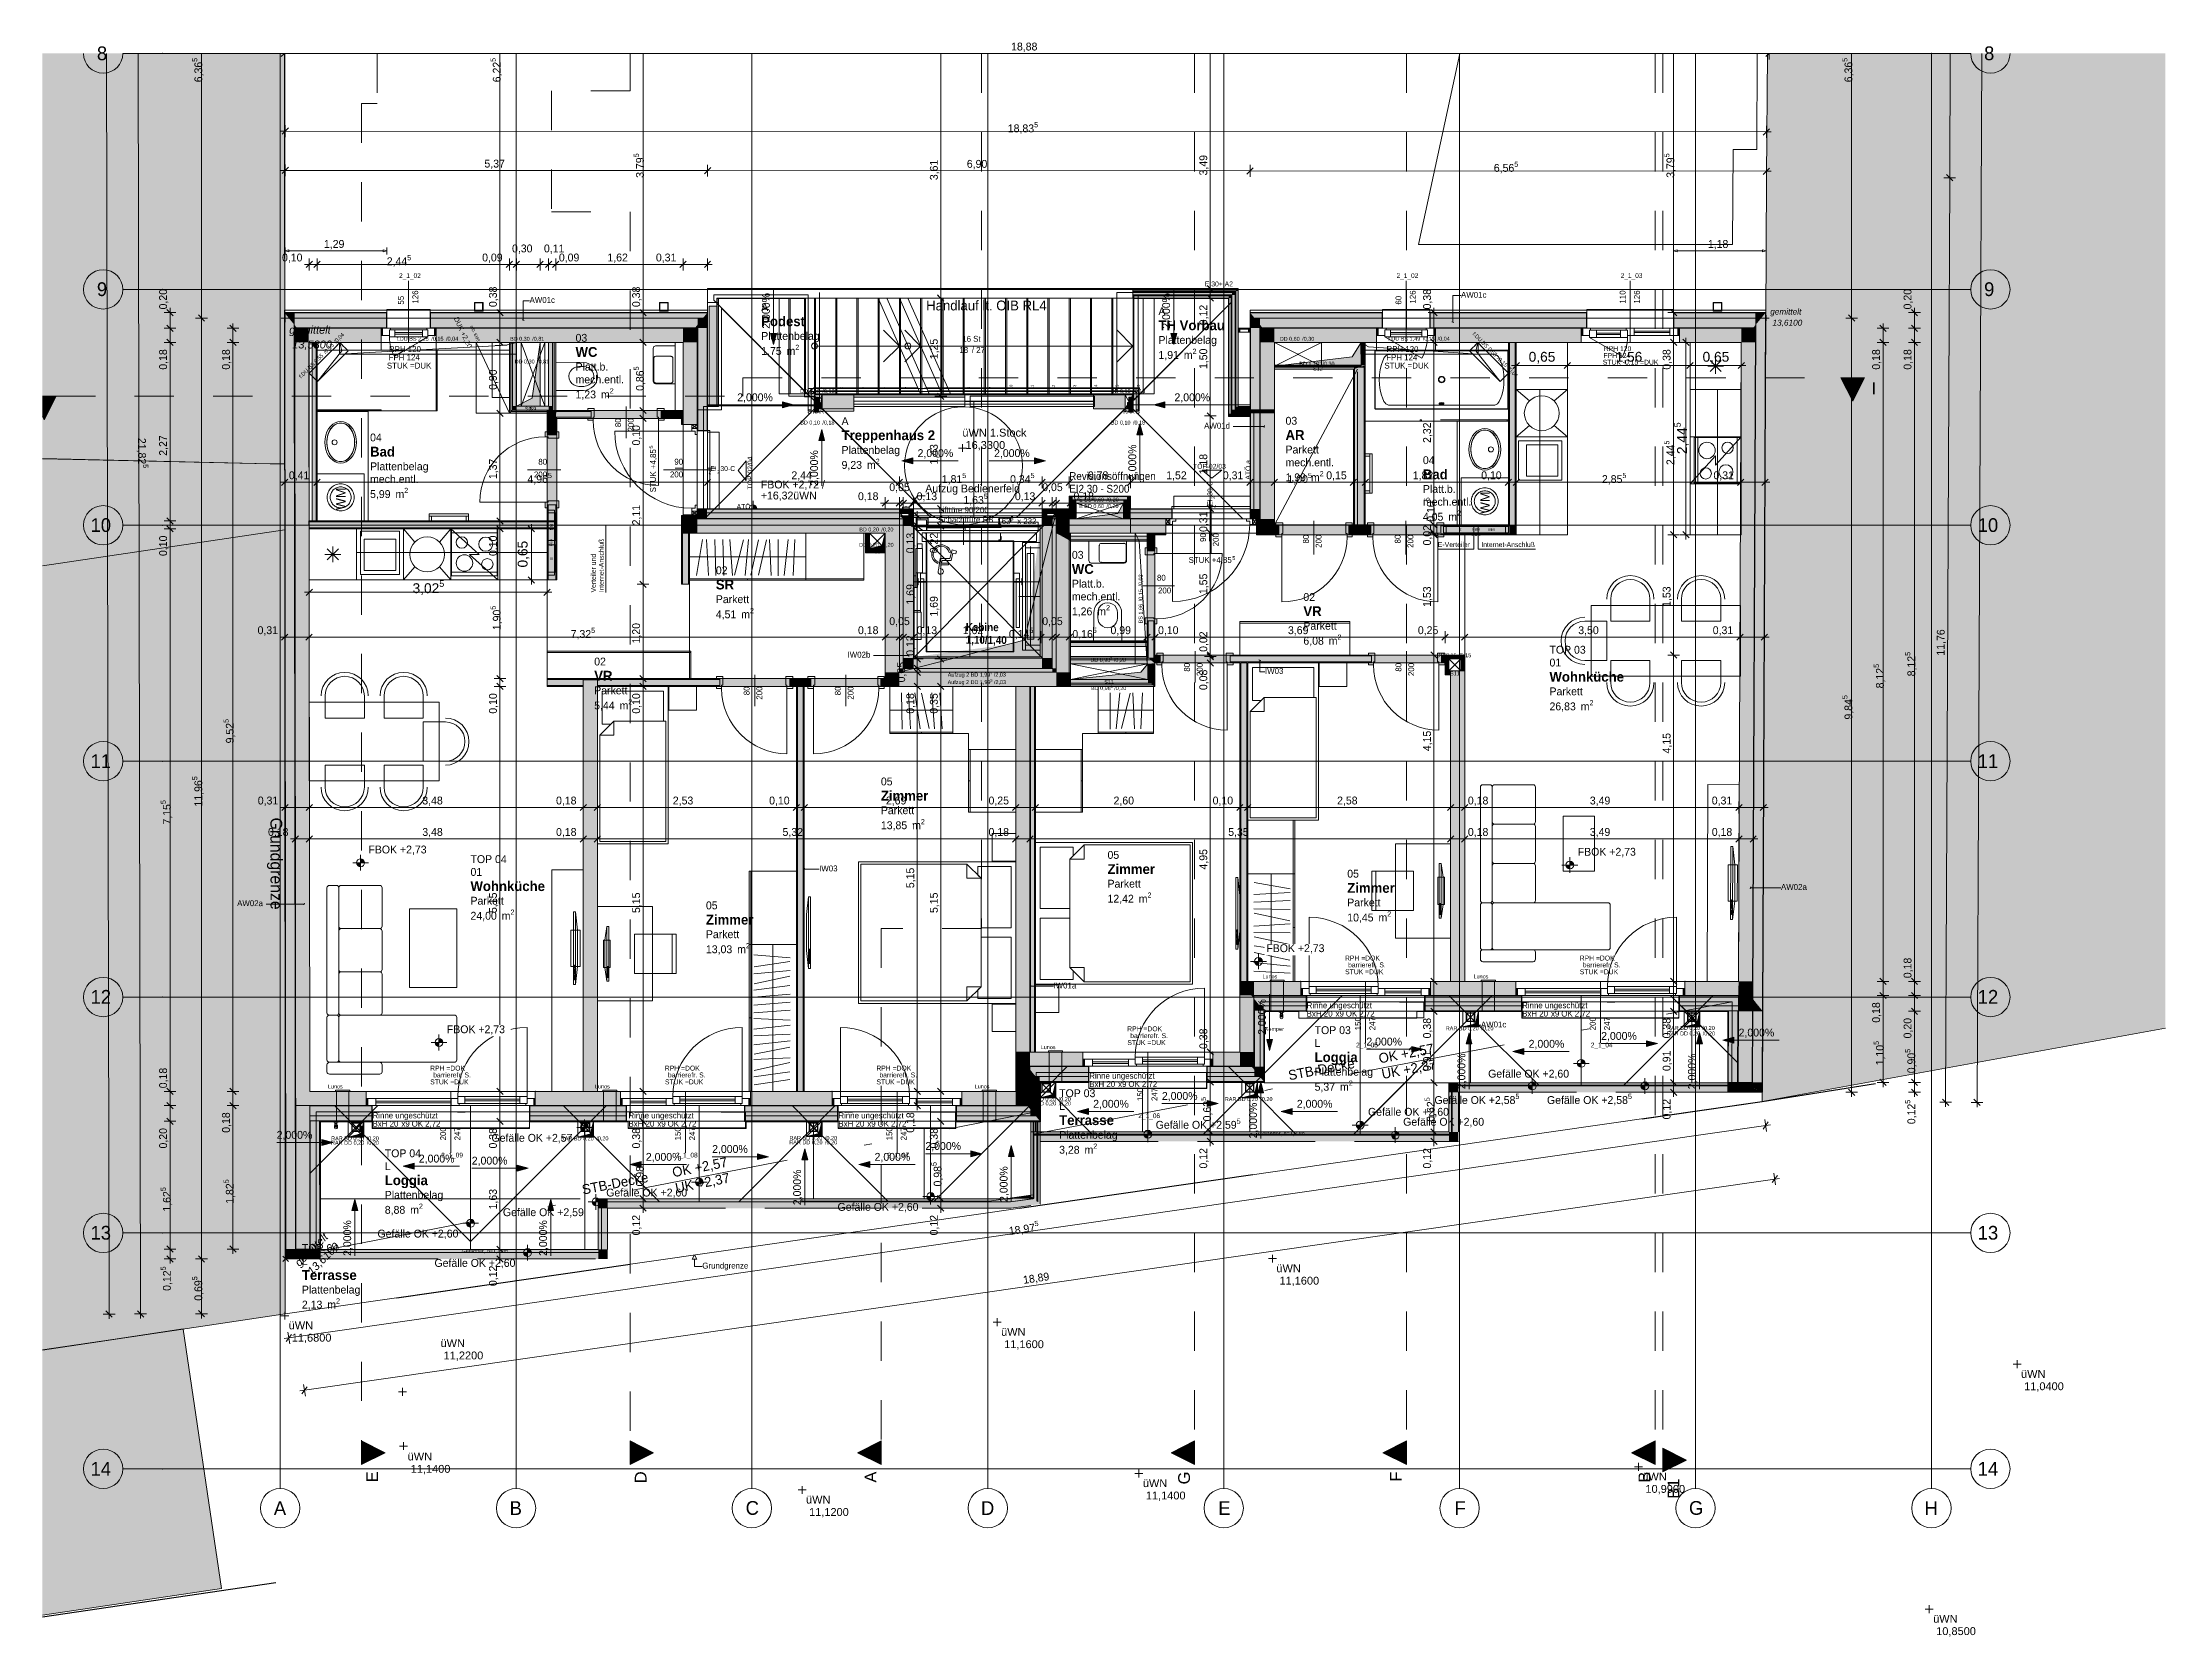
# Model space of a CAD drawing. Header units: metres. Extents: x -3 to 205, y -18 to 45.
# Drawn here: x 29.38 to 56.38, y -18.14 to 2.14 of the extents above; entities that cross this region are included whole.
import ezdxf

# ---------------------------------------------------------------- set-up
doc = ezdxf.new("R2010")
doc.units = ezdxf.units.M
doc.header["$MEASUREMENT"] = 0
for name, pattern in [('Achse', [0.004, 0.002, -0.001, 0, -0.001]), ('Baufluchtlinie', [0.013, 0.008, -0.005]), ('Grenzlinie', [0.008, 0.003, -0.005]), ('Punkt 1_1', [0.075, 0.025, -0.05]), ('Schnittlinie', [0.006, 0.003, -0.0015, 0, -0.0015]), ('Strichlinie eng', [0.002, 0.0015, -0.0005]), ('Strichlinie mittel', [0.003, 0.002, -0.001]), ('Untersicht', [0.001, 0.0005, -0.0005]), ('Wipeout_Contour', [1, 0, -1])]:
    doc.linetypes.add(name, pattern=pattern)
for name, color, linetype in [('1._1.Stock  PP STG2_4_000 Achsraster', 7, 'Continuous'), ('1._1.Stock  PP STG2_4_110 Wand Aussen', 7, 'Continuous'), ('1._1.Stock  PP STG2_4_112 Wand Aussen - Schachtwände', 7, 'Continuous'), ('1._1.Stock  PP STG2_4_120 Wand Innen tragend', 7, 'Continuous'), ('1._1.Stock  PP STG2_4_130 Wand Innen', 7, 'Continuous'), ('1._1.Stock  PP STG2_4_135 Wand Vorsatzschale', 7, 'Continuous'), ('1._1.Stock  PP STG2_4_140 Brüstung', 7, 'Continuous'), ('1._1.Stock  PP STG2_4_150 Stütze', 7, 'Continuous'), ('1._1.Stock  PP STG2_4_165 Fassadengestaltung Bänder', 7, 'Continuous'), ('1._1.Stock  PP STG2_4_170 Schachtwände', 7, 'Continuous'), ('1._1.Stock  PP STG2_4_210 Decke', 7, 'Continuous'), ('1._1.Stock  PP STG2_4_220 Bodenaufbau', 7, 'Continuous'), ('1._1.Stock  PP STG2_4_220 Bodenaufbau - Außen_ Gefälle', 7, 'Continuous'), ('1._1.Stock  PP STG2_4_221 Bodenaufbau - Abdichtung', 7, 'Continuous'), ('1._1.Stock  PP STG2_4_221 Bodenaufbau - Terrassenbelag', 7, 'Continuous'), ('1._1.Stock  PP STG2_4_230 Decke abgehaengt', 7, 'Continuous'), ('1._1.Stock  PP STG2_4_270 Deckendurchbruchsymbol', 7, 'Continuous'), ('1._1.Stock  PP STG2_4_410 Treppe', 7, 'Continuous'), ('1._1.Stock  PP STG2_4_420 Rampe', 7, 'Continuous'), ('1._1.Stock  PP STG2_4_430 Aufzug', 7, 'Continuous'), ('1._1.Stock  PP STG2_4_450 Absturzsicherung', 7, 'Continuous'), ('1._1.Stock  PP STG2_4_510 Möblierung', 7, 'Continuous'), ('1._1.Stock  PP STG2_4_520 Fixeinbauten', 7, 'Continuous'), ('1._1.Stock  PP STG2_4_530 Küche', 7, 'Continuous'), ('1._1.Stock  PP STG2_4_540 Sanitäreinrichtung', 7, 'Continuous'), ('1._1.Stock  PP STG2_4_611 Entwässerung', 7, 'Continuous'), ('1._1.Stock  PP STG2_4_620 Haustechnik Installation', 7, 'Continuous'), ('1._1.Stock  PP STG2_4_630 Elektrische Installation', 7, 'Continuous'), ('1._1.Stock  PP STG2_4_725 Nachbarbebauung', 7, 'Continuous'), ('1._1.Stock  PP STG2_4_810 Raum', 7, 'Continuous'), ('1._1.Stock  PP STG2_4_815 Raumbegrenzung', 7, 'Continuous'), ('1._1.Stock  PP STG2_4_844 Umriss 2D', 7, 'Continuous'), ('1._1.Stock  PP STG2_4_851 Marker Schnitt', 7, 'Continuous'), ('1._1.Stock  PP STG2_4_870 Dokumentation allgemein', 7, 'Continuous'), ('1._1.Stock  PP STG2_4_910 Allgemein Bemaßung.x', 7, 'Continuous'), ('1._1.Stock  PP STG2_4_910 Allgemein Lageplan Höhen', 7, 'Continuous'), ('1._1.Stock  PP STG2_4_915 Allgemein Beschriftung.x', 7, 'Continuous'), ('1._1.Stock  PP STG2_4_945 Einreichplan Beschriftung', 7, 'Continuous'), ('1._1.Stock  PP STG2_4_950 Polierplan Bemaßung', 7, 'Continuous'), ('1._1.Stock  PP STG2_4_950-1 Polierplan Bemaßung Küche', 7, 'Continuous'), ('1._1.Stock  PP STG2_4_955 Polierplan Beschriftung', 7, 'Continuous'), ('1._1.Stock  PP STG2_4_970 Brandschutz', 7, 'Continuous'), ('1._1.Stock  PP STG2_4_Neubau_840 Baulinien', 7, 'Continuous'), ('1._1.Stock  PP STG2_4_Neubau_844 Umriss 2D', 7, 'Continuous')]:
    doc.layers.add(name, color=color, linetype=linetype)
doc.styles.add('ERSTELLTER_STIL_1', font='arial.ttf')
doc.styles.add('ERSTELLTER_STIL_2', font='')
doc.styles.add('ERSTELLTER_STIL_3', font='arialbi.ttf')
doc.styles.add('ERSTELLTER_STIL_4', font='', dxfattribs={"width": 0.936868})
doc.styles.add('ERSTELLTER_STIL_5', font='', dxfattribs={"width": 0.936868})
doc.styles.add('ERSTELLTER_STIL_6', font='')
doc.styles.add('ERSTELLTER_STIL_8', font='')
doc.styles.add('ERSTELLTER_STIL_9', font='arial.ttf')
doc.styles.get('ERSTELLTER_STIL_2').set_extended_font_data('Eurostile')
doc.styles.get('ERSTELLTER_STIL_4').set_extended_font_data('Eurostile', bold=True)
doc.styles.get('ERSTELLTER_STIL_5').set_extended_font_data('Eurostile')
doc.styles.get('ERSTELLTER_STIL_6').set_extended_font_data('Eurostile', bold=True)
doc.styles.get('ERSTELLTER_STIL_8').set_extended_font_data('Muli')
doc.linetypes.add('Grenze Grundstück', pattern='A,0,[1,415_260415_PP_VA_1_4 1 St1.Shx,S=0.00031746,R=0,X=0,Y=0],-0.04,0', length=0.04)

msp = doc.modelspace()

# ---------------------------------------------------------------- texts
at = {"layer": '1._1.Stock  PP STG2_4_000 Achsraster', "color": 5, "linetype": 'Continuous', "lineweight": 0, "char_height": 0.175, "attachment_point": 1, "style": 'ERSTELLTER_STIL_2'}
for s, insert in [('\\A1;{\\pql;\\pt0;\\fEurostile|b0|i0|c0|p0;\\W1.000000;8}', (30.07, 2.086)), ('\\A1;{\\pql;\\pt0;\\fEurostile|b0|i0|c0|p0;\\W1.000000;8}', (54.07, 2.086)), ('\\A1;{\\pql;\\pt0;\\fEurostile|b0|i0|c0|p0;\\W1.000000;9}', (30.07, -0.914)), ('\\A1;{\\pql;\\pt0;\\fEurostile|b0|i0|c0|p0;\\W1.000000;9}', (54.07, -0.914)), ('\\A1;{\\pql;\\pt0;\\fEurostile|b0|i0|c0|p0;\\W1.000000;10}', (29.989, -3.914)), ('\\A1;{\\pql;\\pt0;\\fEurostile|b0|i0|c0|p0;\\W1.000000;10}', (53.989, -3.914)), ('\\A1;{\\pql;\\pt0;\\fEurostile|b0|i0|c0|p0;\\W1.000000;11}', (29.989, -6.916)), ('\\A1;{\\pql;\\pt0;\\fEurostile|b0|i0|c0|p0;\\W1.000000;11}', (53.989, -6.916)), ('\\A1;{\\pql;\\pt0;\\fEurostile|b0|i0|c0|p0;\\W1.000000;12}', (29.989, -9.914)), ('\\A1;{\\pql;\\pt0;\\fEurostile|b0|i0|c0|p0;\\W1.000000;12}', (53.989, -9.914)), ('\\A1;{\\pql;\\pt0;\\fEurostile|b0|i0|c0|p0;\\W1.000000;13}', (29.989, -12.914)), ('\\A1;{\\pql;\\pt0;\\fEurostile|b0|i0|c0|p0;\\W1.000000;13}', (53.989, -12.914)), ('\\A1;{\\pql;\\pt0;\\fEurostile|b0|i0|c0|p0;\\W1.000000;14}', (29.989, -15.916)), ('\\A1;{\\pql;\\pt0;\\fEurostile|b0|i0|c0|p0;\\W1.000000;14}', (53.989, -15.916)), ('\\A1;{\\pql;\\pt0;\\fEurostile|b0|i0|c0|p0;\\W1.000000;A}', (32.32, -16.416)), ('\\A1;{\\pql;\\pt0;\\fEurostile|b0|i0|c0|p0;\\W1.000000;B}', (35.319, -16.416)), ('\\A1;{\\pql;\\pt0;\\fEurostile|b0|i0|c0|p0;\\W1.000000;C}', (38.32, -16.414)), ('\\A1;{\\pql;\\pt0;\\fEurostile|b0|i0|c0|p0;\\W1.000000;D}', (41.313, -16.416)), ('\\A1;{\\pql;\\pt0;\\fEurostile|b0|i0|c0|p0;\\W1.000000;E}', (44.331, -16.416)), ('\\A1;{\\pql;\\pt0;\\fEurostile|b0|i0|c0|p0;\\W1.000000;F}', (47.336, -16.416)), ('\\A1;{\\pql;\\pt0;\\fEurostile|b0|i0|c0|p0;\\W1.000000;G}', (50.317, -16.414)), ('\\A1;{\\pql;\\pt0;\\fEurostile|b0|i0|c0|p0;\\W1.000000;H}', (53.313, -16.416))]:
    msp.add_mtext(s, dxfattribs=dict(at, insert=insert))
at = {"layer": '1._1.Stock  PP STG2_4_110 Wand Aussen', "color": 7, "linetype": 'Continuous', "lineweight": 13, "attachment_point": 9, "style": 'ERSTELLTER_STIL_2'}
for s, insert, char_height in [('\\A1;{\\pqr;\\pt0;\\fEurostile|b0|i0|c0|p0;\\W1.000000;2_1_02}', (34.189, -0.876), 0.06), ('\\A1;{\\pqr;\\pt0;\\fEurostile|b0|i0|c0|p0;\\W1.000000;2_1_02}', (46.875, -0.876), 0.06), ('\\A1;{\\pqr;\\pt0;\\fEurostile|b0|i0|c0|p0;\\W1.000000;2_1_03}', (49.725, -0.876), 0.06), ('\\A1;{\\pqr;\\pt0;\\fEurostile|b0|i0|c0|p0;\\W1.000000;FPH 124}', (49.571, -1.876), 0.0625), ('\\A1;{\\pqr;\\pt0;\\fEurostile|b0|i0|c0|p0;\\W1.000000;RPH 120}', (49.584, -1.79), 0.0625), ('\\A1;{\\pqr;\\pt0;\\fEurostile|b0|i0|c0|p0;\\W1.000000;STUK =DUK}', (34.323, -2.012), 0.075), ('\\A1;{\\pqr;\\pt0;\\fEurostile|b0|i0|c0|p0;\\W1.000000;STUK =DUK}', (47.009, -2.012), 0.075), ('\\A1;{\\pqr;\\pt0;\\fEurostile|b0|i0|c0|p0;\\W1.000000;STUK -0,15 =DUK}', (49.928, -1.973), 0.0625), ('\\A1;{\\pqr;\\pt0;\\fEurostile|b0|i0|c0|p0;\\W1.000000;90}', (37.525, -3.234), 0.075), ('\\A1;{\\pqr;\\pt0;\\fEurostile|b0|i0|c0|p0;\\W1.000000;200}', (37.525, -3.396), 0.075), ('\\A1;{\\pqr;\\pt0;\\fEurostile|b0|i0|c0|p0;\\W1.000000;EI}', (37.953, -3.314), 0.0625), ('\\A1;{\\pqr;\\pt0;\\fEurostile|b0|i0|c0|p0;\\W1.000000;2}', (37.991, -3.344), 0.04167), ('\\A1;{\\pqr;\\pt0;\\fEurostile|b0|i0|c0|p0;\\W1.000000;30-C}', (38.186, -3.315), 0.0625), ('\\A1;{\\pqr;\\pt0;\\fEurostile|b0|i0|c0|p0;\\W1.000000;STUK +4,85}', (44.502, -4.496), 0.075), ('\\A1;{\\pqr;\\pt0;\\fEurostile|b0|i0|c0|p0;\\W1.000000;5}', (44.548, -4.447), 0.05), ('\\A1;{\\pqr;\\pt0;\\fEurostile|b0|i0|c0|p0;\\W1.000000;RPH =DOK}', (46.386, -9.54), 0.0625), ('\\A1;{\\pqr;\\pt0;\\fEurostile|b0|i0|c0|p0;\\W1.000000;STUK =DUK}', (46.431, -9.715), 0.0625), ('\\A1;{\\pqr;\\pt0;\\fEurostile|b0|i0|c0|p0;\\W1.000000;barrierefr. S. }', (46.461, -9.627), 0.0625), ('\\A1;{\\pqr;\\pt0;\\fEurostile|b0|i0|c0|p0;\\W1.000000;RPH =DOK}', (49.371, -9.54), 0.0625), ('\\A1;{\\pqr;\\pt0;\\fEurostile|b0|i0|c0|p0;\\W1.000000;STUK =DUK}', (49.416, -9.715), 0.0625), ('\\A1;{\\pqr;\\pt0;\\fEurostile|b0|i0|c0|p0;\\W1.000000;barrierefr. S. }', (49.446, -9.627), 0.0625), ('\\A1;{\\pqr;\\pt0;\\fEurostile|b0|i0|c0|p0;\\W1.000000;RPH =DOK}', (43.616, -10.44), 0.0625), ('\\A1;{\\pqr;\\pt0;\\fEurostile|b0|i0|c0|p0;\\W1.000000;barrierefr. S. }', (43.691, -10.527), 0.0625), ('\\A1;{\\pqr;\\pt0;\\fEurostile|b0|i0|c0|p0;\\W1.000000;STUK =DUK}', (43.661, -10.615), 0.0625), ('\\A1;{\\pqr;\\pt0;\\fEurostile|b0|i0|c0|p0;\\W1.000000;2_1_05}', (46.36, -10.661), 0.06), ('\\A1;{\\pqr;\\pt0;\\fEurostile|b0|i0|c0|p0;\\W1.000000;2_1_04}', (49.345, -10.661), 0.06), ('\\A1;{\\pqr;\\pt0;\\fEurostile|b0|i0|c0|p0;\\W1.000000;RPH =DOK}', (34.751, -10.94), 0.0625), ('\\A1;{\\pqr;\\pt0;\\fEurostile|b0|i0|c0|p0;\\W1.000000;STUK =DUK}', (34.796, -11.115), 0.0625), ('\\A1;{\\pqr;\\pt0;\\fEurostile|b0|i0|c0|p0;\\W1.000000;barrierefr. S. }', (34.826, -11.027), 0.0625), ('\\A1;{\\pqr;\\pt0;\\fEurostile|b0|i0|c0|p0;\\W1.000000;RPH =DOK}', (37.736, -10.94), 0.0625), ('\\A1;{\\pqr;\\pt0;\\fEurostile|b0|i0|c0|p0;\\W1.000000;STUK =DUK}', (37.781, -11.115), 0.0625), ('\\A1;{\\pqr;\\pt0;\\fEurostile|b0|i0|c0|p0;\\W1.000000;barrierefr. S. }', (37.811, -11.027), 0.0625), ('\\A1;{\\pqr;\\pt0;\\fEurostile|b0|i0|c0|p0;\\W1.000000;RPH =DOK}', (40.426, -10.94), 0.0625), ('\\A1;{\\pqr;\\pt0;\\fEurostile|b0|i0|c0|p0;\\W1.000000;STUK =DUK}', (40.471, -11.115), 0.0625), ('\\A1;{\\pqr;\\pt0;\\fEurostile|b0|i0|c0|p0;\\W1.000000;barrierefr. S. }', (40.501, -11.027), 0.0625), ('\\A1;{\\pqr;\\pt0;\\fEurostile|b0|i0|c0|p0;\\W1.000000;2_1_06}', (43.59, -11.561), 0.06), ('\\A1;{\\pqr;\\pt0;\\fEurostile|b0|i0|c0|p0;\\W1.000000;2_1_09}', (34.725, -12.061), 0.06), ('\\A1;{\\pqr;\\pt0;\\fEurostile|b0|i0|c0|p0;\\W1.000000;2_1_08}', (37.71, -12.061), 0.06), ('\\A1;{\\pqr;\\pt0;\\fEurostile|b0|i0|c0|p0;\\W1.000000;2_1_07}', (40.4, -12.061), 0.06)]:
    msp.add_mtext(s, dxfattribs=dict(at, insert=insert, char_height=char_height))
at = {"layer": '1._1.Stock  PP STG2_4_110 Wand Aussen', "color": 7, "linetype": 'Continuous', "lineweight": 13, "style": 'ERSTELLTER_STIL_2'}
for s, insert, char_height, attachment_point, rotation in [('\\A1;{\\pqr;\\pt0;\\fEurostile|b0|i0|c0|p0;\\W1.000000;126}', (34.157, -1.017), 0.075, 9, 90), ('\\A1;{\\pqr;\\pt0;\\fEurostile|b0|i0|c0|p0;\\W1.000000;126}', (46.843, -1.017), 0.075, 9, 90), ('\\A1;{\\pqr;\\pt0;\\fEurostile|b0|i0|c0|p0;\\W1.000000;110}', (49.511, -1.017), 0.075, 9, 90), ('\\A1;{\\pqr;\\pt0;\\fEurostile|b0|i0|c0|p0;\\W1.000000;126}', (49.693, -1.017), 0.075, 9, 90), ('\\A1;{\\pqr;\\pt0;\\fEurostile|b0|i0|c0|p0;\\W1.000000;55}', (33.975, -1.086), 0.075, 9, 90), ('\\A1;{\\pqr;\\pt0;\\fEurostile|b0|i0|c0|p0;\\W1.000000;60}', (46.661, -1.086), 0.075, 9, 90), ('\\A1;{\\pqr;\\pt0;\\fEurostile|b0|i0|c0|p0;\\W1.000000;5}', (37.144, -2.99), 0.05, 9, 90), ('\\A1;{\\pqr;\\pt0;\\fEurostile|b0|i0|c0|p0;\\W1.000000;STUK +4,85}', (37.194, -3.036), 0.075, 9, 90), ('\\A1;{\\pql;\\fEurostile|b0|i0|c0|p0;\\W1.000000;2}', (37.886, -3.358), 0.05, 1, 180), ('\\A1;{\\pqr;\\pt0;\\fEurostile|b0|i0|c0|p0;\\W1.000000;30-C}', (44.257, -3.443), 0.0625, 9, 90), ('\\A1;{\\pqr;\\pt0;\\fEurostile|b0|i0|c0|p0;\\W1.000000;EI}', (44.256, -3.676), 0.0625, 9, 90), ('\\A1;{\\pqr;\\pt0;\\fEurostile|b0|i0|c0|p0;\\W1.000000;2}', (44.286, -3.637), 0.04167, 9, 90), ('\\A1;{\\pql;\\fEurostile|b0|i0|c0|p0;\\W1.000000;2}', (44.3, -3.743), 0.05, 1, 270), ('\\A1;{\\pqr;\\pt0;\\fEurostile|b0|i0|c0|p0;\\W1.000000;90}', (44.176, -4.104), 0.075, 9, 90), ('\\A1;{\\pqr;\\pt0;\\fEurostile|b0|i0|c0|p0;\\W1.000000;200}', (44.338, -4.104), 0.075, 9, 90), ('\\A1;{\\pqr;\\pt0;\\fEurostile|b0|i0|c0|p0;\\W1.000000;150}', (46.146, -10.259), 0.075, 9, 90), ('\\A1;{\\pqr;\\pt0;\\fEurostile|b0|i0|c0|p0;\\W1.000000;247}', (46.327, -10.259), 0.075, 9, 90), ('\\A1;{\\pqr;\\pt0;\\fEurostile|b0|i0|c0|p0;\\W1.000000;200}', (49.131, -10.259), 0.075, 9, 90), ('\\A1;{\\pqr;\\pt0;\\fEurostile|b0|i0|c0|p0;\\W1.000000;247}', (49.312, -10.259), 0.075, 9, 90), ('\\A1;{\\pqr;\\pt0;\\fEurostile|b0|i0|c0|p0;\\W1.000000;150}', (43.376, -11.159), 0.075, 9, 90), ('\\A1;{\\pqr;\\pt0;\\fEurostile|b0|i0|c0|p0;\\W1.000000;247}', (43.557, -11.159), 0.075, 9, 90), ('\\A1;{\\pqr;\\pt0;\\fEurostile|b0|i0|c0|p0;\\W1.000000;200}', (34.511, -11.659), 0.075, 9, 90), ('\\A1;{\\pqr;\\pt0;\\fEurostile|b0|i0|c0|p0;\\W1.000000;247}', (34.692, -11.659), 0.075, 9, 90), ('\\A1;{\\pqr;\\pt0;\\fEurostile|b0|i0|c0|p0;\\W1.000000;150}', (37.496, -11.659), 0.075, 9, 90), ('\\A1;{\\pqr;\\pt0;\\fEurostile|b0|i0|c0|p0;\\W1.000000;247}', (37.677, -11.659), 0.075, 9, 90), ('\\A1;{\\pqr;\\pt0;\\fEurostile|b0|i0|c0|p0;\\W1.000000;150}', (40.186, -11.659), 0.075, 9, 90), ('\\A1;{\\pqr;\\pt0;\\fEurostile|b0|i0|c0|p0;\\W1.000000;247}', (40.367, -11.659), 0.075, 9, 90)]:
    msp.add_mtext(s, dxfattribs=dict(at, insert=insert, char_height=char_height, attachment_point=attachment_point, rotation=rotation))
at = {"layer": '1._1.Stock  PP STG2_4_130 Wand Innen', "color": 7, "linetype": 'Continuous', "lineweight": 13, "char_height": 0.075, "attachment_point": 9, "rotation": 90, "style": 'ERSTELLTER_STIL_2'}
for s, insert in [('\\A1;{\\pqr;\\pt0;\\fEurostile|b0|i0|c0|p0;\\W1.000000;80}', (36.736, -2.644)), ('\\A1;{\\pqr;\\pt0;\\fEurostile|b0|i0|c0|p0;\\W1.000000;200}', (36.898, -2.644)), ('\\A1;{\\pqr;\\pt0;\\fEurostile|b0|i0|c0|p0;\\W1.000000;80}', (45.484, -4.124)), ('\\A1;{\\pqr;\\pt0;\\fEurostile|b0|i0|c0|p0;\\W1.000000;200}', (45.645, -4.124)), ('\\A1;{\\pqr;\\pt0;\\fEurostile|b0|i0|c0|p0;\\W1.000000;80}', (46.651, -4.124)), ('\\A1;{\\pqr;\\pt0;\\fEurostile|b0|i0|c0|p0;\\W1.000000;200}', (46.813, -4.124)), ('\\A1;{\\pqr;\\pt0;\\fEurostile|b0|i0|c0|p0;\\W1.000000;80}', (43.971, -5.754)), ('\\A1;{\\pqr;\\pt0;\\fEurostile|b0|i0|c0|p0;\\W1.000000;200}', (44.133, -5.754)), ('\\A1;{\\pqr;\\pt0;\\fEurostile|b0|i0|c0|p0;\\W1.000000;80}', (46.661, -5.754)), ('\\A1;{\\pqr;\\pt0;\\fEurostile|b0|i0|c0|p0;\\W1.000000;200}', (46.823, -5.754)), ('\\A1;{\\pqr;\\pt0;\\fEurostile|b0|i0|c0|p0;\\W1.000000;80}', (38.371, -6.054)), ('\\A1;{\\pqr;\\pt0;\\fEurostile|b0|i0|c0|p0;\\W1.000000;200}', (38.533, -6.054)), ('\\A1;{\\pqr;\\pt0;\\fEurostile|b0|i0|c0|p0;\\W1.000000;80}', (39.531, -6.054)), ('\\A1;{\\pqr;\\pt0;\\fEurostile|b0|i0|c0|p0;\\W1.000000;200}', (39.693, -6.054))]:
    msp.add_mtext(s, dxfattribs=dict(at, insert=insert))
at = {"layer": '1._1.Stock  PP STG2_4_130 Wand Innen', "color": 7, "linetype": 'Continuous', "lineweight": 13, "char_height": 0.075, "attachment_point": 9, "style": 'ERSTELLTER_STIL_2'}
for s, insert in [('\\A1;{\\pqr;\\pt0;\\fEurostile|b0|i0|c0|p0;\\W1.000000;80}', (35.795, -3.235)), ('\\A1;{\\pqr;\\pt0;\\fEurostile|b0|i0|c0|p0;\\W1.000000;200}', (35.795, -3.397)), ('\\A1;{\\pqr;\\pt0;\\fEurostile|b0|i0|c0|p0;\\W1.000000;80}', (43.663, -4.71)), ('\\A1;{\\pqr;\\pt0;\\fEurostile|b0|i0|c0|p0;\\W1.000000;200}', (43.732, -4.872))]:
    msp.add_mtext(s, dxfattribs=dict(at, insert=insert))
at = {"layer": '1._1.Stock  PP STG2_4_270 Deckendurchbruchsymbol', "color": 1, "linetype": 'Continuous', "lineweight": 0, "char_height": 0.05}
for s, insert, attachment_point, style in [('\\A1;{\\pqc;\\pt0;\\fEurostile|b0|i0|c0|p0;\\W1.000000;DD 0,60\\fEurostile|b0|i0|c0|p0;\\W1.000000;\\A1{\\H.66x;\\S^  ;}\\fEurostile|b0|i0|c0|p0;\\W1.000000; /0,30\\fEurostile|b0|i0|c0|p0;\\W1.000000;\\A1{\\H.66x;\\S^  ;}\\fEurostile|b0|i0|c0|p0;\\W1.000000;\\fEurostile|b0|i0|c0|p0;\\W1.000000;\\A1{\\H.66x;\\S^  ;}}', (45.345, -1.672), 8, 'ERSTELLTER_STIL_2'), ('\\A1;{\\pqc;\\pt0;\\fEurostile|b0|i0|c0|p0;\\W1.000000;BD 1,10\\fEurostile|b0|i0|c0|p0;\\W1.000000;\\A1{\\H.66x;\\S5^  ;}\\fEurostile|b0|i0|c0|p0;\\W1.000000; /0,30\\fEurostile|b0|i0|c0|p0;\\W1.000000;\\A1{\\H.66x;\\S^  ;}\\fEurostile|b0|i0|c0|p0;\\W1.000000;\\fEurostile|b0|i0|c0|p0;\\W1.000000;\\A1{\\H.66x;\\S^  ;}}', (45.598, -1.989), 8, 'ERSTELLTER_STIL_2'), ('\\A1;{\\pqc;\\pt0;\\fEurostile|b0|i0|c0|p0;\\W1.000000;S12}', (45.598, -1.988), 2, 'ERSTELLTER_STIL_2'), ('\\A1;{\\pqc;\\pt0;\\fEurostile|b0|i0|c0|p0;\\W1.000000;DD 0,10\\fEurostile|b0|i0|c0|p0;\\W1.000000;\\A1{\\H.66x;\\S^  ;}\\fEurostile|b0|i0|c0|p0;\\W1.000000; /0,18\\fEurostile|b0|i0|c0|p0;\\W1.000000;\\A1{\\H.66x;\\S^  ;}\\fEurostile|b0|i0|c0|p0;\\W1.000000;\\fEurostile|b0|i0|c0|p0;\\W1.000000;\\A1{\\H.66x;\\S^  ;}}', (39.245, -2.337), 8, 'ERSTELLTER_STIL_2'), ('\\A1;{\\pqc;\\pt0;\\fEurostile|b0|i0|c0|p0;\\W1.000000;DD 0,10\\fEurostile|b0|i0|c0|p0;\\W1.000000;\\A1{\\H.66x;\\S^  ;}\\fEurostile|b0|i0|c0|p0;\\W1.000000; /0,18\\fEurostile|b0|i0|c0|p0;\\W1.000000;\\A1{\\H.66x;\\S^  ;}\\fEurostile|b0|i0|c0|p0;\\W1.000000;\\fEurostile|b0|i0|c0|p0;\\W1.000000;\\A1{\\H.66x;\\S^  ;}}', (43.195, -2.337), 8, 'ERSTELLTER_STIL_2'), ('\\A1;{\\pqc;\\pt0;\\fEurostile|b0|i0|c0|p0;\\W1.000000;S9}', (35.555, -2.498), 2, 'ERSTELLTER_STIL_2'), ('\\A1;{\\pqc;\\pt0;\\fEurostile|b0|i0|c0|p0;\\W1.000000;S9}', (35.615, -2.498), 2, 'ERSTELLTER_STIL_2'), ('\\A1;{\\pqc;\\pt0;\\fEurostile|b0|i0|c0|p0;\\W1.000000;BD 0,10\\fEurostile|b0|i0|c0|p0;\\W1.000000;\\A1{\\H.66x;\\S^  ;}\\fEurostile|b0|i0|c0|p0;\\W1.000000; /0,18\\fEurostile|b0|i0|c0|p0;\\W1.000000;\\A1{\\H.66x;\\S^  ;}\\fEurostile|b0|i0|c0|p0;\\W1.000000;\\fEurostile|b0|i0|c0|p0;\\W1.000000;\\A1{\\H.66x;\\S^  ;}}', (39.245, -2.737), 8, 'ERSTELLTER_STIL_2'), ('\\A1;{\\pqc;\\pt0;\\fEurostile|b0|i0|c0|p0;\\W1.000000;RAR}', (39.245, -2.533), 2, 'ERSTELLTER_STIL_2'), ('\\A1;{\\pqc;\\pt0;\\fEurostile|b0|i0|c0|p0;\\W1.000000;RAR}', (39.245, -2.533), 2, 'ERSTELLTER_STIL_2'), ('\\A1;{\\pqc;\\pt0;\\fEurostile|b0|i0|c0|p0;\\W1.000000;BD 0,10\\fEurostile|b0|i0|c0|p0;\\W1.000000;\\A1{\\H.66x;\\S^  ;}\\fEurostile|b0|i0|c0|p0;\\W1.000000; /0,18\\fEurostile|b0|i0|c0|p0;\\W1.000000;\\A1{\\H.66x;\\S^  ;}\\fEurostile|b0|i0|c0|p0;\\W1.000000;\\fEurostile|b0|i0|c0|p0;\\W1.000000;\\A1{\\H.66x;\\S^  ;}}', (43.195, -2.737), 8, 'ERSTELLTER_STIL_2'), ('\\A1;{\\pqc;\\pt0;\\fEurostile|b0|i0|c0|p0;\\W1.000000;RAR}', (43.195, -2.533), 2, 'ERSTELLTER_STIL_2'), ('\\A1;{\\pqc;\\pt0;\\fEurostile|b0|i0|c0|p0;\\W1.000000;RAR}', (43.195, -2.533), 2, 'ERSTELLTER_STIL_2'), ('\\A1;{\\pqc;\\pt0;\\fEurostile|b0|i0|c0|p0;\\W1.000000;E DD 0,60\\fEurostile|b0|i0|c0|p0;\\W1.000000;\\A1{\\H.66x;\\S^  ;}\\fEurostile|b0|i0|c0|p0;\\W1.000000; /0,20\\fEurostile|b0|i0|c0|p0;\\W1.000000;\\A1{\\H.66x;\\S^  ;}\\fEurostile|b0|i0|c0|p0;\\W1.000000;\\fEurostile|b0|i0|c0|p0;\\W1.000000;\\A1{\\H.66x;\\S^  ;}}', (42.825, -3.717), 8, 'ERSTELLTER_STIL_2'), ('\\A1;{\\pqc;\\pt0;\\fEurostile|b0|i0|c0|p0;\\W1.000000;E BD 0,60\\fEurostile|b0|i0|c0|p0;\\W1.000000;\\A1{\\H.66x;\\S^  ;}\\fEurostile|b0|i0|c0|p0;\\W1.000000; /0,20\\fEurostile|b0|i0|c0|p0;\\W1.000000;\\A1{\\H.66x;\\S^  ;}\\fEurostile|b0|i0|c0|p0;\\W1.000000;\\fEurostile|b0|i0|c0|p0;\\W1.000000;\\A1{\\H.66x;\\S^  ;}}', (42.825, -3.799), 8, 'ERSTELLTER_STIL_2'), ('\\A1;{\\pqc;\\pt0;\\fEurostile|b0|i0|c0|p0;\\W1.000000;BD 0,20\\fEurostile|b0|i0|c0|p0;\\W1.000000;\\A1{\\H.66x;\\S^  ;}\\fEurostile|b0|i0|c0|p0;\\W1.000000; /0,20\\fEurostile|b0|i0|c0|p0;\\W1.000000;\\A1{\\H.66x;\\S^  ;}\\fEurostile|b0|i0|c0|p0;\\W1.000000;\\fEurostile|b0|i0|c0|p0;\\W1.000000;\\A1{\\H.66x;\\S^  ;}}', (39.995, -4.097), 8, 'ERSTELLTER_STIL_2'), ('\\A1;{\\pqc;\\pt0;\\fEurostile|b0|i0|c0|p0;\\W1.000000;DD 0,20\\fEurostile|b0|i0|c0|p0;\\W1.000000;\\A1{\\H.66x;\\S^  ;}\\fEurostile|b0|i0|c0|p0;\\W1.000000; /0,20\\fEurostile|b0|i0|c0|p0;\\W1.000000;\\A1{\\H.66x;\\S^  ;}\\fEurostile|b0|i0|c0|p0;\\W1.000000;\\fEurostile|b0|i0|c0|p0;\\W1.000000;\\A1{\\H.66x;\\S^  ;}}', (39.995, -4.292), 8, 'ERSTELLTER_STIL_2'), ('\\A1;{\\pqc;\\pt0;\\fEurostile|b0|i0|c0|p0;\\W1.000000;S9}', (39.995, -4.313), 2, 'ERSTELLTER_STIL_2'), ('\\A1;{\\pqc;\\pt0;\\fEurostile|b0|i0|c0|p0;\\W1.000000;DD 0,15\\fEurostile|b0|i0|c0|p0;\\W1.000000;\\A1{\\H.66x;\\S^  ;}\\fEurostile|b0|i0|c0|p0;\\W1.000000; /0,15\\fEurostile|b0|i0|c0|p0;\\W1.000000;\\A1{\\H.66x;\\S^  ;}\\fEurostile|b0|i0|c0|p0;\\W1.000000;\\fEurostile|b0|i0|c0|p0;\\W1.000000;\\A1{\\H.66x;\\S^  ;}}', (47.34, -5.697), 8, 'ERSTELLTER_STIL_2'), ('\\A1;{\\pqc;\\pt0;\\fEurostile|b0|i0|c0|p0;\\W1.000000;Aufzug 2 BD 1,99\\fEurostile|b0|i0|c0|p0;\\W1.000000;\\A1{\\H.66x;\\S5^  ;}\\fEurostile|b0|i0|c0|p0;\\W1.000000; /2,03\\fEurostile|b0|i0|c0|p0;\\W1.000000;\\A1{\\H.66x;\\S^  ;}\\fEurostile|b0|i0|c0|p0;\\W1.000000;\\fEurostile|b0|i0|c0|p0;\\W1.000000;\\A1{\\H.66x;\\S^  ;}}', (41.273, -5.944), 8, 'ERSTELLTER_STIL_2'), ('\\A1;{\\pqc;\\pt0;\\fEurostile|b0|i0|c0|p0;\\W1.000000;DD 0,98\\fEurostile|b0|i0|c0|p0;\\W1.000000;\\A1{\\H.66x;\\S5^  ;}\\fEurostile|b0|i0|c0|p0;\\W1.000000; /0,20\\fEurostile|b0|i0|c0|p0;\\W1.000000;\\A1{\\H.66x;\\S^  ;}\\fEurostile|b0|i0|c0|p0;\\W1.000000;\\fEurostile|b0|i0|c0|p0;\\W1.000000;\\A1{\\H.66x;\\S^  ;}}', (42.943, -5.757), 8, 'ERSTELLTER_STIL_2'), ('\\A1;{\\pqc;\\pt0;\\fEurostile|b0|i0|c0|p0;\\W1.000000;S11}', (47.34, -5.863), 2, 'ERSTELLTER_STIL_2'), ('\\A1;{\\pqc;\\pt0;\\fEurostile|b0|i0|c0|p0;\\W1.000000;Aufzug 2 DD 1,99\\fEurostile|b0|i0|c0|p0;\\W1.000000;\\A1{\\H.66x;\\S5^  ;}\\fEurostile|b0|i0|c0|p0;\\W1.000000; /2,03\\fEurostile|b0|i0|c0|p0;\\W1.000000;\\A1{\\H.66x;\\S^  ;}\\fEurostile|b0|i0|c0|p0;\\W1.000000;\\fEurostile|b0|i0|c0|p0;\\W1.000000;\\A1{\\H.66x;\\S^  ;}}', (41.273, -6.039), 8, 'ERSTELLTER_STIL_2'), ('\\A1;{\\pqc;\\pt0;\\fEurostile|b0|i0|c0|p0;\\W1.000000;BD 0,98\\fEurostile|b0|i0|c0|p0;\\W1.000000;\\A1{\\H.66x;\\S5^  ;}\\fEurostile|b0|i0|c0|p0;\\W1.000000; /0,20\\fEurostile|b0|i0|c0|p0;\\W1.000000;\\A1{\\H.66x;\\S^  ;}\\fEurostile|b0|i0|c0|p0;\\W1.000000;\\fEurostile|b0|i0|c0|p0;\\W1.000000;\\A1{\\H.66x;\\S^  ;}}', (42.95, -6.115), 8, 'ERSTELLTER_STIL_2'), ('\\A1;{\\pqc;\\pt0;\\fEurostile|b0|i0|c0|p0;\\W1.000000;S11}', (42.943, -5.973), 2, 'ERSTELLTER_STIL_2'), ('\\A1;{\\pqc;\\pt0;\\fEurostile|b0|i0|c0|p0;\\W1.000000;S11}', (42.943, -5.973), 2, 'ERSTELLTER_STIL_2'), ('\\A1;{\\pqc;\\pt0;\\fArial|b0|i0|c0|p0;\\W1.000000;RAR BD 0,20\\fArial|b0|i0|c0|p0;\\W1.000000;\\A1{\\H.66x;\\S^  ;}\\fArial|b0|i0|c0|p0;\\W1.000000; /0,20\\fArial|b0|i0|c0|p0;\\W1.000000;\\A1{\\H.66x;\\S^  ;}\\fArial|b0|i0|c0|p0;\\W1.000000;\\fArial|b0|i0|c0|p0;\\W1.000000;\\A1{\\H.66x;\\S^  ;}}', (47.54, -10.441), 8, 'ERSTELLTER_STIL_1'), ('\\A1;{\\pqc;\\pt0;\\fArial|b0|i0|c0|p0;\\W1.000000;RAR DD 0,20\\fArial|b0|i0|c0|p0;\\W1.000000;\\A1{\\H.66x;\\S^  ;}\\fArial|b0|i0|c0|p0;\\W1.000000; /0,20\\fArial|b0|i0|c0|p0;\\W1.000000;\\A1{\\H.66x;\\S^  ;}\\fArial|b0|i0|c0|p0;\\W1.000000;\\fArial|b0|i0|c0|p0;\\W1.000000;\\A1{\\H.66x;\\S^  ;}}', (50.355, -10.506), 8, 'ERSTELLTER_STIL_1'), ('\\A1;{\\pqc;\\pt0;\\fArial|b0|i0|c0|p0;\\W1.000000;RAR BD 0,20\\fArial|b0|i0|c0|p0;\\W1.000000;\\A1{\\H.66x;\\S^  ;}\\fArial|b0|i0|c0|p0;\\W1.000000; /0,20\\fArial|b0|i0|c0|p0;\\W1.000000;\\A1{\\H.66x;\\S^  ;}\\fArial|b0|i0|c0|p0;\\W1.000000;\\fArial|b0|i0|c0|p0;\\W1.000000;\\A1{\\H.66x;\\S^  ;}}', (50.355, -10.436), 8, 'ERSTELLTER_STIL_1'), ('\\A1;{\\pqc;\\pt0;\\fArial|b0|i0|c0|p0;\\W1.000000;RAR DD 0,20\\fArial|b0|i0|c0|p0;\\W1.000000;\\A1{\\H.66x;\\S^  ;}\\fArial|b0|i0|c0|p0;\\W1.000000; /0,20\\fArial|b0|i0|c0|p0;\\W1.000000;\\A1{\\H.66x;\\S^  ;}\\fArial|b0|i0|c0|p0;\\W1.000000;\\fArial|b0|i0|c0|p0;\\W1.000000;\\A1{\\H.66x;\\S^  ;}}', (42.165, -11.396), 8, 'ERSTELLTER_STIL_1'), ('\\A1;{\\pqc;\\pt0;\\fArial|b0|i0|c0|p0;\\W1.000000;RAR BD 0,20\\fArial|b0|i0|c0|p0;\\W1.000000;\\A1{\\H.66x;\\S^  ;}\\fArial|b0|i0|c0|p0;\\W1.000000; /0,20\\fArial|b0|i0|c0|p0;\\W1.000000;\\A1{\\H.66x;\\S^  ;}\\fArial|b0|i0|c0|p0;\\W1.000000;\\fArial|b0|i0|c0|p0;\\W1.000000;\\A1{\\H.66x;\\S^  ;}}', (42.165, -11.341), 8, 'ERSTELLTER_STIL_1'), ('\\A1;{\\pqc;\\pt0;\\fArial|b0|i0|c0|p0;\\W1.000000;RAR BD 0,20\\fArial|b0|i0|c0|p0;\\W1.000000;\\A1{\\H.66x;\\S^  ;}\\fArial|b0|i0|c0|p0;\\W1.000000; /0,20\\fArial|b0|i0|c0|p0;\\W1.000000;\\A1{\\H.66x;\\S^  ;}\\fArial|b0|i0|c0|p0;\\W1.000000;\\fArial|b0|i0|c0|p0;\\W1.000000;\\A1{\\H.66x;\\S^  ;}}', (44.73, -11.341), 8, 'ERSTELLTER_STIL_1'), ('\\A1;{\\pqc;\\pt0;\\fArial|b0|i0|c0|p0;\\W1.000000;RAR DD 0,20\\fArial|b0|i0|c0|p0;\\W1.000000;\\A1{\\H.66x;\\S^  ;}\\fArial|b0|i0|c0|p0;\\W1.000000; /0,20\\fArial|b0|i0|c0|p0;\\W1.000000;\\A1{\\H.66x;\\S^  ;}\\fArial|b0|i0|c0|p0;\\W1.000000;\\fArial|b0|i0|c0|p0;\\W1.000000;\\A1{\\H.66x;\\S^  ;}}', (33.365, -11.896), 8, 'ERSTELLTER_STIL_1'), ('\\A1;{\\pqc;\\pt0;\\fArial|b0|i0|c0|p0;\\W1.000000;RAR BD 0,20\\fArial|b0|i0|c0|p0;\\W1.000000;\\A1{\\H.66x;\\S^  ;}\\fArial|b0|i0|c0|p0;\\W1.000000; /0,20\\fArial|b0|i0|c0|p0;\\W1.000000;\\A1{\\H.66x;\\S^  ;}\\fArial|b0|i0|c0|p0;\\W1.000000;\\fArial|b0|i0|c0|p0;\\W1.000000;\\A1{\\H.66x;\\S^  ;}}', (33.365, -11.841), 8, 'ERSTELLTER_STIL_1'), ('\\A1;{\\pqc;\\pt0;\\fArial|b0|i0|c0|p0;\\W1.000000;RAR BD 0,20\\fArial|b0|i0|c0|p0;\\W1.000000;\\A1{\\H.66x;\\S^  ;}\\fArial|b0|i0|c0|p0;\\W1.000000; /0,20\\fArial|b0|i0|c0|p0;\\W1.000000;\\A1{\\H.66x;\\S^  ;}\\fArial|b0|i0|c0|p0;\\W1.000000;\\fArial|b0|i0|c0|p0;\\W1.000000;\\A1{\\H.66x;\\S^  ;}}', (36.285, -11.841), 8, 'ERSTELLTER_STIL_1'), ('\\A1;{\\pqc;\\pt0;\\fArial|b0|i0|c0|p0;\\W1.000000;RAR DD 0,20\\fArial|b0|i0|c0|p0;\\W1.000000;\\A1{\\H.66x;\\S^  ;}\\fArial|b0|i0|c0|p0;\\W1.000000; /0,20\\fArial|b0|i0|c0|p0;\\W1.000000;\\A1{\\H.66x;\\S^  ;}\\fArial|b0|i0|c0|p0;\\W1.000000;\\fArial|b0|i0|c0|p0;\\W1.000000;\\A1{\\H.66x;\\S^  ;}}', (39.193, -11.891), 8, 'ERSTELLTER_STIL_1'), ('\\A1;{\\pqc;\\pt0;\\fArial|b0|i0|c0|p0;\\W1.000000;RAR BD 0,20\\fArial|b0|i0|c0|p0;\\W1.000000;\\A1{\\H.66x;\\S^  ;}\\fArial|b0|i0|c0|p0;\\W1.000000; /0,20\\fArial|b0|i0|c0|p0;\\W1.000000;\\A1{\\H.66x;\\S^  ;}\\fArial|b0|i0|c0|p0;\\W1.000000;\\fArial|b0|i0|c0|p0;\\W1.000000;\\A1{\\H.66x;\\S^  ;}}', (39.193, -11.836), 8, 'ERSTELLTER_STIL_1')]:
    msp.add_mtext(s, dxfattribs=dict(at, insert=insert, attachment_point=attachment_point, style=style))
at = {"layer": '1._1.Stock  PP STG2_4_270 Deckendurchbruchsymbol', "color": 1, "linetype": 'Continuous', "lineweight": 0, "insert": (43.382, -4.934), "char_height": 0.05, "attachment_point": 8, "rotation": 90, "style": 'ERSTELLTER_STIL_1'}
msp.add_mtext('\\A1;{\\pqc;\\pt0;\\fArial|b0|i0|c0|p0;\\W1.000000;BS 1,66\\fArial|b0|i0|c0|p0;\\W1.000000;\\A1{\\H.66x;\\S^  ;}\\fArial|b0|i0|c0|p0;\\W1.000000; /0,15\\fArial|b0|i0|c0|p0;\\W1.000000;\\A1{\\H.66x;\\S^  ;}\\fArial|b0|i0|c0|p0;\\W1.000000; /0,03\\fArial|b0|i0|c0|p0;\\W1.000000;\\A1{\\H.66x;\\S^  ;}}', dxfattribs=at)
at = {"layer": '1._1.Stock  PP STG2_4_410 Treppe', "color": 7, "linetype": 'Continuous', "lineweight": 13, "char_height": 0.075, "style": 'ERSTELLTER_STIL_2'}
for s, insert, attachment_point in [('\\A1;{\\pqc;\\pt0,0.05;\\fEurostile|b0|i0|c0|p0;\\W1.000000;16 St\\fEurostile|b0|i0|c0|p0;\\W1.000000;\\fEurostile|b0|i0|c0|p0;\\W1.000000;\\A1{\\H.66x;\\S^  ;}\\fEurostile|b0|i0|c0|p0;\\W1.000000;\\fEurostile|b0|i0|c0|p0;\\W1.000000;\\fEurostile|b0|i0|c0|p0;\\W1.000000;\\fEurostile|b0|i0|c0|p0;\\W1.000000;\\A1{\\H.66x;\\S^  ;}\\fEurostile|b0|i0|c0|p0;\\W1.000000;\\fEurostile|b0|i0|c0|p0;\\W1.000000;\\fEurostile|b0|i0|c0|p0;\\W1.000000;\\fEurostile|b0|i0|c0|p0;\\W1.000000;\\A1{\\H.66x;\\S^  ;}\\fEurostile|b0|i0|c0|p0;\\W1.000000;}', (41.22, -1.692), 8), ('\\A1;{\\pqc;\\pt0,0.05;\\fEurostile|b0|i0|c0|p0;\\W1.000000;\\fEurostile|b0|i0|c0|p0;\\W1.000000;18\\fEurostile|b0|i0|c0|p0;\\W1.000000;\\A1{\\H.66x;\\S^  ;}\\fEurostile|b0|i0|c0|p0;\\W1.000000;\\fEurostile|b0|i0|c0|p0;\\W1.000000; / \\fEurostile|b0|i0|c0|p0;\\W1.000000;27\\fEurostile|b0|i0|c0|p0;\\W1.000000;\\A1{\\H.66x;\\S^  ;}\\fEurostile|b0|i0|c0|p0;\\W1.000000;\\fEurostile|b0|i0|c0|p0;\\W1.000000;\\fEurostile|b0|i0|c0|p0;\\W1.000000;\\fEurostile|b0|i0|c0|p0;\\W1.000000;\\A1{\\H.66x;\\S^  ;}\\fEurostile|b0|i0|c0|p0;\\W1.000000;}', (41.22, -1.737), 2)]:
    msp.add_mtext(s, dxfattribs=dict(at, insert=insert, attachment_point=attachment_point))
at = {"layer": '1._1.Stock  PP STG2_4_410 Treppe', "color": 7, "linetype": 'Continuous', "lineweight": 13, "char_height": 0.0375, "attachment_point": 4, "rotation": 90, "style": 'ERSTELLTER_STIL_2'}
for s, insert in [('\\A1;{\\pql;\\fEurostile|b0|i0|c0|p0;\\W1.000000;1}', (39.265, -2.273)), ('\\A1;{\\pql;\\fEurostile|b0|i0|c0|p0;\\W1.000000;1}', (39.265, -2.273)), ('\\A1;{\\pql;\\fEurostile|b0|i0|c0|p0;\\W1.000000;2}', (39.535, -2.273)), ('\\A1;{\\pql;\\fEurostile|b0|i0|c0|p0;\\W1.000000;2}', (39.535, -2.273)), ('\\A1;{\\pql;\\fEurostile|b0|i0|c0|p0;\\W1.000000;3}', (39.805, -2.273)), ('\\A1;{\\pql;\\fEurostile|b0|i0|c0|p0;\\W1.000000;3}', (39.805, -2.273)), ('\\A1;{\\pql;\\fEurostile|b0|i0|c0|p0;\\W1.000000;4}', (40.075, -2.273)), ('\\A1;{\\pql;\\fEurostile|b0|i0|c0|p0;\\W1.000000;4}', (40.075, -2.273)), ('\\A1;{\\pql;\\fEurostile|b0|i0|c0|p0;\\W1.000000;5}', (40.346, -2.273)), ('\\A1;{\\pql;\\fEurostile|b0|i0|c0|p0;\\W1.000000;5}', (40.346, -2.273)), ('\\A1;{\\pql;\\fEurostile|b0|i0|c0|p0;\\W1.000000;6}', (40.615, -2.273)), ('\\A1;{\\pql;\\fEurostile|b0|i0|c0|p0;\\W1.000000;6}', (40.615, -2.273)), ('\\A1;{\\pql;\\fEurostile|b0|i0|c0|p0;\\W1.000000;7}', (40.885, -2.273)), ('\\A1;{\\pql;\\fEurostile|b0|i0|c0|p0;\\W1.000000;7}', (40.885, -2.273)), ('\\A1;{\\pql;\\fEurostile|b0|i0|c0|p0;\\W1.000000;8}', (41.155, -2.273)), ('\\A1;{\\pql;\\fEurostile|b0|i0|c0|p0;\\W1.000000;8}', (41.155, -2.273)), ('\\A1;{\\pql;\\fEurostile|b0|i0|c0|p0;\\W1.000000;9}', (41.425, -2.273)), ('\\A1;{\\pql;\\fEurostile|b0|i0|c0|p0;\\W1.000000;9}', (41.425, -2.273)), ('\\A1;{\\pql;\\fEurostile|b0|i0|c0|p0;\\W1.000000;10}', (41.695, -2.273)), ('\\A1;{\\pql;\\fEurostile|b0|i0|c0|p0;\\W1.000000;10}', (41.695, -2.273)), ('\\A1;{\\pql;\\fEurostile|b0|i0|c0|p0;\\W1.000000;11}', (41.965, -2.273)), ('\\A1;{\\pql;\\fEurostile|b0|i0|c0|p0;\\W1.000000;11}', (41.965, -2.273)), ('\\A1;{\\pql;\\fEurostile|b0|i0|c0|p0;\\W1.000000;12}', (42.235, -2.273)), ('\\A1;{\\pql;\\fEurostile|b0|i0|c0|p0;\\W1.000000;12}', (42.235, -2.273)), ('\\A1;{\\pql;\\fEurostile|b0|i0|c0|p0;\\W1.000000;13}', (42.505, -2.273)), ('\\A1;{\\pql;\\fEurostile|b0|i0|c0|p0;\\W1.000000;13}', (42.505, -2.273)), ('\\A1;{\\pql;\\fEurostile|b0|i0|c0|p0;\\W1.000000;14}', (42.775, -2.273)), ('\\A1;{\\pql;\\fEurostile|b0|i0|c0|p0;\\W1.000000;14}', (42.775, -2.273)), ('\\A1;{\\pql;\\fEurostile|b0|i0|c0|p0;\\W1.000000;15}', (43.046, -2.273)), ('\\A1;{\\pql;\\fEurostile|b0|i0|c0|p0;\\W1.000000;15}', (43.046, -2.273)), ('\\A1;{\\pql;\\fEurostile|b0|i0|c0|p0;\\W1.000000;16}', (43.315, -2.273)), ('\\A1;{\\pql;\\fEurostile|b0|i0|c0|p0;\\W1.000000;16}', (43.315, -2.273))]:
    msp.add_mtext(s, dxfattribs=dict(at, insert=insert))
at = {"layer": '1._1.Stock  PP STG2_4_540 Sanitäreinrichtung', "color": 150, "linetype": 'Continuous', "lineweight": 13, "true_color": 0x0f7ffe, "char_height": 0.12, "attachment_point": 4, "rotation": 90, "style": 'ERSTELLTER_STIL_8'}
for insert in [(33.172, -3.81), (47.722, -3.86)]:
    msp.add_mtext('\\A1;{\\pql;\\fMuli|b0|i0|c0|p0;\\W1.000000;WM}', dxfattribs=dict(at, insert=insert))
at = {"layer": '1._1.Stock  PP STG2_4_620 Haustechnik Installation', "color": 7, "linetype": 'Continuous', "lineweight": 13, "insert": (47.561, -4.054), "char_height": 0.035, "attachment_point": 4, "style": 'ERSTELLTER_STIL_2'}
msp.add_mtext('\\A1;{\\pql;\\fEurostile|b0|i0|c0|p0;\\W1.000000;FBH}', dxfattribs=at)
at = {"layer": '1._1.Stock  PP STG2_4_620 Haustechnik Installation', "color": 7, "linetype": 'Continuous', "lineweight": 13, "insert": (35.846, -4.271), "char_height": 0.035, "attachment_point": 4, "rotation": 90, "style": 'ERSTELLTER_STIL_2'}
msp.add_mtext('\\A1;{\\pql;\\fEurostile|b0|i0|c0|p0;\\W1.000000;FBH}', dxfattribs=at)
at = {"layer": '1._1.Stock  PP STG2_4_630 Elektrische Installation', "color": 7, "linetype": 'Continuous', "lineweight": 13, "char_height": 0.035, "attachment_point": 4, "rotation": 90, "style": 'ERSTELLTER_STIL_2'}
for s, insert in [('\\A1;{\\pql;\\fEurostile|b0|i0|c0|p0;\\W1.000000;MM}', (35.851, -4.067)), ('\\A1;{\\pql;\\fEurostile|b0|i0|c0|p0;\\W1.000000;E}', (35.851, -4.44))]:
    msp.add_mtext(s, dxfattribs=dict(at, insert=insert))
at = {"layer": '1._1.Stock  PP STG2_4_630 Elektrische Installation', "color": 7, "linetype": 'Continuous', "lineweight": 13, "char_height": 0.035, "attachment_point": 4, "style": 'ERSTELLTER_STIL_2'}
for s, insert in [('\\A1;{\\pql;\\fEurostile|b0|i0|c0|p0;\\W1.000000;E}', (47.391, -4.059)), ('\\A1;{\\pql;\\fEurostile|b0|i0|c0|p0;\\W1.000000;MM}', (47.765, -4.059))]:
    msp.add_mtext(s, dxfattribs=dict(at, insert=insert))
at = {"layer": '1._1.Stock  PP STG2_4_810 Raum', "color": 7, "linetype": 'Continuous', "lineweight": 13, "attachment_point": 1}
for s, insert, char_height, style in [('\\A1;{\\pql;\\pt0;\\fEurostile|b1|i0|c0|p0;\\W1.000000;Podest}', (38.518, -1.347), 0.125, 'ERSTELLTER_STIL_6'), ('\\A1;{\\pql;\\pt0;\\fEurostile|b0|i0|c0|p0;\\W1.000000;A}', (43.57, -1.231), 0.1, 'ERSTELLTER_STIL_2'), ('\\A1;{\\pql;\\pt0;\\fEurostile|b0|i0|c0|p0;\\W1.000000;03}', (36.157, -1.57), 0.1, 'ERSTELLTER_STIL_2'), ('\\A1;{\\pql;\\pt0;\\fEurostile|b0|i0|c0|p0;\\W1.000000;Plattenbelag}', (38.518, -1.546), 0.1, 'ERSTELLTER_STIL_2'), ('\\A1;{\\pql;\\pt0;\\fEurostile|b1|i0|c0|p0;\\W1.000000;TH Vorbau}', (43.57, -1.398), 0.125, 'ERSTELLTER_STIL_6'), ('\\A1;{\\pql;\\pt0;\\fEurostile|b0|i0|c0|p0;\\W1.000000;Plattenbelag}', (43.57, -1.597), 0.1, 'ERSTELLTER_STIL_2'), ('\\A1;{\\pql;\\pt0;\\fEurostile|b1|i0|c0|p0;\\W1.000000;WC}', (36.157, -1.737), 0.125, 'ERSTELLTER_STIL_6'), ('\\A1;{\\pql;\\pt0,0.05;\\fEurostile|b0|i0|c0|p0;\\W1.000000;1,75\\fEurostile|b0|i0|c0|p0;\\W1.000000;\\A1{\\H.66x;\\S^  ;}\\fEurostile|b0|i0|c0|p0;\\W1.000000; m\\fEurostile|b0|i0|c0|p0;\\W1.000000;\\A1{\\H.66x;\\S2^  ;}}', (38.518, -1.708), 0.1, 'ERSTELLTER_STIL_2'), ('\\A1;{\\pql;\\pt0,0.05;\\fEurostile|b0|i0|c0|p0;\\W1.000000;1,91\\fEurostile|b0|i0|c0|p0;\\W1.000000;\\A1{\\H.66x;\\S^  ;}\\fEurostile|b0|i0|c0|p0;\\W1.000000; m\\fEurostile|b0|i0|c0|p0;\\W1.000000;\\A1{\\H.66x;\\S2^  ;}}', (43.57, -1.758), 0.1, 'ERSTELLTER_STIL_2'), ('\\A1;{\\pql;\\pt0;\\fEurostile|b0|i0|c0|p0;\\W1.000000;mech.entl.}', (36.157, -2.099), 0.1, 'ERSTELLTER_STIL_2'), ('\\A1;{\\pql;\\pt0;\\fEurostile|b0|i0|c0|p0;\\W1.000000;Platt.b.}', (36.157, -1.937), 0.1, 'ERSTELLTER_STIL_2'), ('\\A1;{\\pql;\\pt0,0.05;\\fEurostile|b0|i0|c0|p0;\\W1.000000;1,23\\fEurostile|b0|i0|c0|p0;\\W1.000000;\\A1{\\H.66x;\\S^  ;}\\fEurostile|b0|i0|c0|p0;\\W1.000000; m\\fEurostile|b0|i0|c0|p0;\\W1.000000;\\A1{\\H.66x;\\S2^  ;}}', (36.157, -2.261), 0.1, 'ERSTELLTER_STIL_2'), ('\\A1;{\\pql;\\pt0;\\fEurostile|b0|i0|c0|p0;\\W1.000000;A}', (39.54, -2.63), 0.1, 'ERSTELLTER_STIL_2'), ('\\A1;{\\pql;\\pt0;\\fEurostile|b0|i0|c0|p0;\\W1.000000;03}', (45.186, -2.625), 0.1, 'ERSTELLTER_STIL_2'), ('\\A1;{\\pql;\\pt0;\\fEurostile|b0|i0|c0|p0;\\W1.000000;04}', (33.544, -2.837), 0.1, 'ERSTELLTER_STIL_2'), ('\\A1;{\\pql;\\pt0;\\fEurostile|b1|i0|c0|p0;\\W1.000000;Treppenhaus 2}', (39.54, -2.796), 0.125, 'ERSTELLTER_STIL_6'), ('\\A1;{\\pql;\\pt0;\\fEurostile|b1|i0|c0|p0;\\W1.000000;AR}', (45.186, -2.793), 0.125, 'ERSTELLTER_STIL_6'), ('\\A1;{\\pql;\\pt0;\\fEurostile|b1|i0|c0|p0;\\W1.000000;Bad}', (33.544, -3.005), 0.125, 'ERSTELLTER_STIL_6'), ('\\A1;{\\pql;\\pt0;\\fEurostile|b0|i0|c0|p0;\\W1.000000;Plattenbelag}', (33.544, -3.204), 0.1, 'ERSTELLTER_STIL_2'), ('\\A1;{\\pql;\\pt0,0.05;\\fEurostile|b0|i0|c0|p0;\\W1.000000;9,23\\fEurostile|b0|i0|c0|p0;\\W1.000000;\\A1{\\H.66x;\\S^  ;}\\fEurostile|b0|i0|c0|p0;\\W1.000000; m\\fEurostile|b0|i0|c0|p0;\\W1.000000;\\A1{\\H.66x;\\S2^  ;}}', (39.54, -3.157), 0.1, 'ERSTELLTER_STIL_2'), ('\\A1;{\\pql;\\pt0;\\fEurostile|b0|i0|c0|p0;\\W1.000000;Plattenbelag}', (39.54, -2.996), 0.1, 'ERSTELLTER_STIL_2'), ('\\A1;{\\pql;\\pt0;\\fEurostile|b0|i0|c0|p0;\\W1.000000;mech.entl.}', (45.186, -3.154), 0.1, 'ERSTELLTER_STIL_2'), ('\\A1;{\\pql;\\pt0;\\fEurostile|b0|i0|c0|p0;\\W1.000000;Parkett}', (45.186, -2.991), 0.1, 'ERSTELLTER_STIL_2'), ('\\A1;{\\pql;\\pt0;\\fEurostile|b0|i0|c0|p0;\\W1.000000;04}', (46.933, -3.126), 0.1, 'ERSTELLTER_STIL_2'), ('\\A1;{\\pql;\\pt0;\\fEurostile|b0|i0|c0|p0;\\W1.000000;mech.entl.}', (33.544, -3.366), 0.1, 'ERSTELLTER_STIL_2'), ('\\A1;{\\pql;\\pt0,0.05;\\fEurostile|b0|i0|c0|p0;\\W1.000000;1,99\\fEurostile|b0|i0|c0|p0;\\W1.000000;\\A1{\\H.66x;\\S^  ;}\\fEurostile|b0|i0|c0|p0;\\W1.000000; m\\fEurostile|b0|i0|c0|p0;\\W1.000000;\\A1{\\H.66x;\\S2^  ;}}', (45.186, -3.315), 0.1, 'ERSTELLTER_STIL_2'), ('\\A1;{\\pql;\\pt0;\\fEurostile|b0|i0|c0|p0;\\W1.000000;Platt.b.}', (46.933, -3.492), 0.1, 'ERSTELLTER_STIL_2'), ('\\A1;{\\pql;\\pt0;\\fEurostile|b1|i0|c0|p0;\\W1.000000;Bad}', (46.933, -3.294), 0.125, 'ERSTELLTER_STIL_6'), ('\\A1;{\\pql;\\pt0,0.05;\\fEurostile|b0|i0|c0|p0;\\W1.000000;5,99\\fEurostile|b0|i0|c0|p0;\\W1.000000;\\A1{\\H.66x;\\S^  ;}\\fEurostile|b0|i0|c0|p0;\\W1.000000; m\\fEurostile|b0|i0|c0|p0;\\W1.000000;\\A1{\\H.66x;\\S2^  ;}}', (33.544, -3.528), 0.1, 'ERSTELLTER_STIL_2'), ('\\A1;{\\pql;\\pt0;\\fEurostile|b0|i0|c0|p0;\\W1.000000;mech.entl.}', (46.933, -3.655), 0.1, 'ERSTELLTER_STIL_2'), ('\\A1;{\\pql;\\pt0,0.05;\\fEurostile|b0|i0|c0|p0;\\W1.000000;4,05\\fEurostile|b0|i0|c0|p0;\\W1.000000;\\A1{\\H.66x;\\S^  ;}\\fEurostile|b0|i0|c0|p0;\\W1.000000; m\\fEurostile|b0|i0|c0|p0;\\W1.000000;\\A1{\\H.66x;\\S2^  ;}}', (46.933, -3.816), 0.1, 'ERSTELLTER_STIL_2'), ('\\A1;{\\pql;\\pt0;\\fEurostile|b0|i0|c0|p0;\\W1.000000;02}', (37.941, -4.527), 0.1, 'ERSTELLTER_STIL_2'), ('\\A1;{\\pql;\\pt0;\\fEurostile|b1|i0|c0|p0;\\W1.000000;WC}', (42.469, -4.497), 0.125, 'ERSTELLTER_STIL_6'), ('\\A1;{\\pql;\\pt0;\\fEurostile|b0|i0|c0|p0;\\W1.000000;03}', (42.469, -4.33), 0.1, 'ERSTELLTER_STIL_2'), ('\\A1;{\\pql;\\pt0;\\fEurostile|b1|i0|c0|p0;\\W1.000000;SR}', (37.941, -4.695), 0.125, 'ERSTELLTER_STIL_6'), ('\\A1;{\\pql;\\pt0;\\fEurostile|b0|i0|c0|p0;\\W1.000000;mech.entl.}', (42.469, -4.859), 0.1, 'ERSTELLTER_STIL_2'), ('\\A1;{\\pql;\\pt0;\\fEurostile|b0|i0|c0|p0;\\W1.000000;Platt.b.}', (42.469, -4.696), 0.1, 'ERSTELLTER_STIL_2'), ('\\A1;{\\pql;\\pt0,0.05;\\fEurostile|b0|i0|c0|p0;\\W1.000000;4,51\\fEurostile|b0|i0|c0|p0;\\W1.000000;\\A1{\\H.66x;\\S^  ;}\\fEurostile|b0|i0|c0|p0;\\W1.000000; m\\fEurostile|b0|i0|c0|p0;\\W1.000000;\\A1{\\H.66x;\\S2^  ;}}', (37.941, -5.057), 0.1, 'ERSTELLTER_STIL_2'), ('\\A1;{\\pql;\\pt0;\\fEurostile|b0|i0|c0|p0;\\W1.000000;Parkett}', (37.941, -4.894), 0.1, 'ERSTELLTER_STIL_2'), ('\\A1;{\\pql;\\pt0,0.05;\\fEurostile|b0|i0|c0|p0;\\W1.000000;1,26\\fEurostile|b0|i0|c0|p0;\\W1.000000;\\A1{\\H.66x;\\S^  ;}\\fEurostile|b0|i0|c0|p0;\\W1.000000; m\\fEurostile|b0|i0|c0|p0;\\W1.000000;\\A1{\\H.66x;\\S2^  ;}}', (42.469, -5.02), 0.1, 'ERSTELLTER_STIL_2'), ('\\A1;{\\pql;\\pt0;\\fEurostile|b1|i0|c0|p0;\\W1.000000;VR}', (45.413, -5.034), 0.125, 'ERSTELLTER_STIL_6'), ('\\A1;{\\pql;\\pt0;\\fEurostile|b0|i0|c0|p0;\\W1.000000;02}', (45.413, -4.866), 0.1, 'ERSTELLTER_STIL_2'), ('\\A1;{\\pql;\\pt0,0.05;\\fEurostile|b0|i0|c0|p0;\\W1.000000;6,08\\fEurostile|b0|i0|c0|p0;\\W1.000000;\\A1{\\H.66x;\\S^  ;}\\fEurostile|b0|i0|c0|p0;\\W1.000000; m\\fEurostile|b0|i0|c0|p0;\\W1.000000;\\A1{\\H.66x;\\S2^  ;}}', (45.413, -5.394), 0.1, 'ERSTELLTER_STIL_2'), ('\\A1;{\\pql;\\pt0;\\fEurostile|b0|i0|c0|p0;\\W1.000000;Parkett}', (45.413, -5.232), 0.1, 'ERSTELLTER_STIL_2'), ('\\A1;{\\pql;\\pt0;\\fEurostile|b0|i0|c0|p0;\\W1.000000;TOP 03}', (48.543, -5.537), 0.1, 'ERSTELLTER_STIL_2'), ('\\A1;{\\pql;\\pt0;\\fEurostile|b1|i0|c0|p0;\\W1.000000;VR}', (36.394, -5.855), 0.125, 'ERSTELLTER_STIL_6'), ('\\A1;{\\pql;\\pt0;\\fEurostile|b0|i0|c0|p0;\\W1.000000;02}', (36.394, -5.687), 0.1, 'ERSTELLTER_STIL_2'), ('\\A1;{\\pql;\\pt0;\\fEurostile|b1|i0|c0|p0;\\W1.000000;Wohnküche}', (48.543, -5.868), 0.125, 'ERSTELLTER_STIL_6'), ('\\A1;{\\pql;\\pt0;\\fEurostile|b0|i0|c0|p0;\\W1.000000;01}', (48.543, -5.7), 0.1, 'ERSTELLTER_STIL_2'), ('\\A1;{\\pql;\\pt0;\\fEurostile|b0|i0|c0|p0;\\W1.000000;Parkett}', (36.394, -6.054), 0.1, 'ERSTELLTER_STIL_2'), ('\\A1;{\\pql;\\pt0;\\fEurostile|b0|i0|c0|p0;\\W1.000000;Parkett}', (48.543, -6.066), 0.1, 'ERSTELLTER_STIL_2'), ('\\A1;{\\pql;\\pt0,0.05;\\fEurostile|b0|i0|c0|p0;\\W1.000000;5,44\\fEurostile|b0|i0|c0|p0;\\W1.000000;\\A1{\\H.66x;\\S^  ;}\\fEurostile|b0|i0|c0|p0;\\W1.000000; m\\fEurostile|b0|i0|c0|p0;\\W1.000000;\\A1{\\H.66x;\\S2^  ;}}', (36.394, -6.216), 0.1, 'ERSTELLTER_STIL_2'), ('\\A1;{\\pql;\\pt0,0.05;\\fEurostile|b0|i0|c0|p0;\\W1.000000;26,83\\fEurostile|b0|i0|c0|p0;\\W1.000000;\\A1{\\H.66x;\\S^  ;}\\fEurostile|b0|i0|c0|p0;\\W1.000000; m\\fEurostile|b0|i0|c0|p0;\\W1.000000;\\A1{\\H.66x;\\S2^  ;}}', (48.543, -6.228), 0.1, 'ERSTELLTER_STIL_2'), ('\\A1;{\\pql;\\pt0;\\fEurostile|b0|i0|c0|p0;\\W1.000000;05}', (40.04, -7.212), 0.1, 'ERSTELLTER_STIL_2'), ('\\A1;{\\pql;\\pt0;\\fEurostile|b1|i0|c0|p0;\\W1.000000;Zimmer}', (40.04, -7.38), 0.125, 'ERSTELLTER_STIL_6'), ('\\A1;{\\pql;\\pt0,0.05;\\fEurostile|b0|i0|c0|p0;\\W1.000000;13,85\\fEurostile|b0|i0|c0|p0;\\W1.000000;\\A1{\\H.66x;\\S^  ;}\\fEurostile|b0|i0|c0|p0;\\W1.000000; m\\fEurostile|b0|i0|c0|p0;\\W1.000000;\\A1{\\H.66x;\\S2^  ;}}', (40.04, -7.74), 0.1, 'ERSTELLTER_STIL_2'), ('\\A1;{\\pql;\\pt0;\\fEurostile|b0|i0|c0|p0;\\W1.000000;Parkett}', (40.04, -7.578), 0.1, 'ERSTELLTER_STIL_2'), ('\\A1;{\\pql;\\pt0;\\fEurostile|b0|i0|c0|p0;\\W1.000000;TOP 04}', (34.821, -8.2), 0.1, 'ERSTELLTER_STIL_2'), ('\\A1;{\\pql;\\pt0;\\fEurostile|b0|i0|c0|p0;\\W1.000000;01}', (34.821, -8.363), 0.1, 'ERSTELLTER_STIL_2'), ('\\A1;{\\pql;\\pt0;\\fEurostile|b0|i0|c0|p0;\\W1.000000;05}', (42.922, -8.146), 0.1, 'ERSTELLTER_STIL_2'), ('\\A1;{\\pql;\\pt0;\\fEurostile|b1|i0|c0|p0;\\W1.000000;Zimmer}', (42.922, -8.314), 0.125, 'ERSTELLTER_STIL_6'), ('\\A1;{\\pql;\\pt0;\\fEurostile|b1|i0|c0|p0;\\W1.000000;Wohnküche}', (34.821, -8.531), 0.125, 'ERSTELLTER_STIL_6'), ('\\A1;{\\pql;\\pt0;\\fEurostile|b0|i0|c0|p0;\\W1.000000;Parkett}', (42.922, -8.512), 0.1, 'ERSTELLTER_STIL_2'), ('\\A1;{\\pql;\\pt0;\\fEurostile|b0|i0|c0|p0;\\W1.000000;05}', (45.971, -8.385), 0.1, 'ERSTELLTER_STIL_2'), ('\\A1;{\\pql;\\pt0;\\fEurostile|b1|i0|c0|p0;\\W1.000000;Zimmer}', (45.971, -8.553), 0.125, 'ERSTELLTER_STIL_6'), ('\\A1;{\\pql;\\pt0,0.05;\\fEurostile|b0|i0|c0|p0;\\W1.000000;24,00\\fEurostile|b0|i0|c0|p0;\\W1.000000;\\A1{\\H.66x;\\S^  ;}\\fEurostile|b0|i0|c0|p0;\\W1.000000; m\\fEurostile|b0|i0|c0|p0;\\W1.000000;\\A1{\\H.66x;\\S2^  ;}}', (34.821, -8.891), 0.1, 'ERSTELLTER_STIL_2'), ('\\A1;{\\pql;\\pt0;\\fEurostile|b0|i0|c0|p0;\\W1.000000;Parkett}', (34.821, -8.729), 0.1, 'ERSTELLTER_STIL_2'), ('\\A1;{\\pql;\\pt0;\\fEurostile|b0|i0|c0|p0;\\W1.000000;05}', (37.815, -8.788), 0.1, 'ERSTELLTER_STIL_2'), ('\\A1;{\\pql;\\pt0,0.05;\\fEurostile|b0|i0|c0|p0;\\W1.000000;12,42\\fEurostile|b0|i0|c0|p0;\\W1.000000;\\A1{\\H.66x;\\S^  ;}\\fEurostile|b0|i0|c0|p0;\\W1.000000; m\\fEurostile|b0|i0|c0|p0;\\W1.000000;\\A1{\\H.66x;\\S2^  ;}}', (42.922, -8.674), 0.1, 'ERSTELLTER_STIL_2'), ('\\A1;{\\pql;\\pt0;\\fEurostile|b0|i0|c0|p0;\\W1.000000;Parkett}', (45.971, -8.751), 0.1, 'ERSTELLTER_STIL_2'), ('\\A1;{\\pql;\\pt0;\\fEurostile|b1|i0|c0|p0;\\W1.000000;Zimmer}', (37.815, -8.957), 0.125, 'ERSTELLTER_STIL_6'), ('\\A1;{\\pql;\\pt0;\\fEurostile|b0|i0|c0|p0;\\W1.000000;Parkett}', (37.815, -9.155), 0.1, 'ERSTELLTER_STIL_2'), ('\\A1;{\\pql;\\pt0,0.05;\\fEurostile|b0|i0|c0|p0;\\W1.000000;10,45\\fEurostile|b0|i0|c0|p0;\\W1.000000;\\A1{\\H.66x;\\S^  ;}\\fEurostile|b0|i0|c0|p0;\\W1.000000; m\\fEurostile|b0|i0|c0|p0;\\W1.000000;\\A1{\\H.66x;\\S2^  ;}}', (45.971, -8.913), 0.1, 'ERSTELLTER_STIL_2'), ('\\A1;{\\pql;\\pt0,0.05;\\fEurostile|b0|i0|c0|p0;\\W1.000000;13,03\\fEurostile|b0|i0|c0|p0;\\W1.000000;\\A1{\\H.66x;\\S^  ;}\\fEurostile|b0|i0|c0|p0;\\W1.000000; m\\fEurostile|b0|i0|c0|p0;\\W1.000000;\\A1{\\H.66x;\\S2^  ;}}', (37.815, -9.317), 0.1, 'ERSTELLTER_STIL_2'), ('\\A1;{\\pql;\\pt0;\\fEurostile|b0|i0|c0|p0;\\W1.000000;TOP 03}', (45.556, -10.375), 0.1, 'ERSTELLTER_STIL_2'), ('\\A1;{\\pql;\\pt0;\\fEurostile|b0|i0|c0|p0;\\W1.000000;L}', (45.556, -10.539), 0.1, 'ERSTELLTER_STIL_2'), ('\\A1;{\\pql;\\pt0;\\fEurostile|b1|i0|c0|p0;\\W1.000000;Loggia}', (45.556, -10.706), 0.125, 'ERSTELLTER_STIL_6'), ('\\A1;{\\pql;\\pt0,0.05;\\fEurostile|b0|i0|c0|p0;\\W1.000000;5,37\\fEurostile|b0|i0|c0|p0;\\W1.000000;\\A1{\\H.66x;\\S^  ;}\\fEurostile|b0|i0|c0|p0;\\W1.000000; m\\fEurostile|b0|i0|c0|p0;\\W1.000000;\\A1{\\H.66x;\\S2^  ;}}', (45.556, -11.066), 0.1, 'ERSTELLTER_STIL_2'), ('\\A1;{\\pql;\\pt0;\\fEurostile|b0|i0|c0|p0;\\W1.000000;Plattenbelag}', (45.556, -10.904), 0.1, 'ERSTELLTER_STIL_2'), ('\\A1;{\\pql;\\pt0;\\fEurostile|b0|i0|c0|p0;\\W1.000000;TOP 03}', (42.307, -11.177), 0.1, 'ERSTELLTER_STIL_2'), ('\\A1;{\\pql;\\pt0;\\fEurostile|b1|i0|c0|p0;\\W1.000000;Terrasse}', (42.307, -11.507), 0.125, 'ERSTELLTER_STIL_6'), ('\\A1;{\\pql;\\pt0;\\fEurostile|b0|i0|c0|p0;\\W1.000000;L}', (42.307, -11.34), 0.1, 'ERSTELLTER_STIL_2'), ('\\A1;{\\pql;\\pt0,0.05;\\fEurostile|b0|i0|c0|p0;\\W1.000000;3,28\\fEurostile|b0|i0|c0|p0;\\W1.000000;\\A1{\\H.66x;\\S^  ;}\\fEurostile|b0|i0|c0|p0;\\W1.000000; m\\fEurostile|b0|i0|c0|p0;\\W1.000000;\\A1{\\H.66x;\\S2^  ;}}', (42.307, -11.867), 0.1, 'ERSTELLTER_STIL_2'), ('\\A1;{\\pql;\\pt0;\\fEurostile|b0|i0|c0|p0;\\W1.000000;Plattenbelag}', (42.307, -11.706), 0.1, 'ERSTELLTER_STIL_2'), ('\\A1;{\\pql;\\pt0;\\fEurostile|b0|i0|c0|p0;\\W1.000000;TOP 04}', (33.731, -11.941), 0.1, 'ERSTELLTER_STIL_2'), ('\\A1;{\\pql;\\pt0;\\fEurostile|b0|i0|c0|p0;\\W1.000000;L}', (33.731, -12.104), 0.1, 'ERSTELLTER_STIL_2'), ('\\A1;{\\pql;\\pt0;\\fEurostile|b1|i0|c0|p0;\\W1.000000;Loggia}', (33.731, -12.271), 0.125, 'ERSTELLTER_STIL_6'), ('\\A1;{\\pql;\\pt0,0.05;\\fEurostile|b0|i0|c0|p0;\\W1.000000;8,88\\fEurostile|b0|i0|c0|p0;\\W1.000000;\\A1{\\H.66x;\\S^  ;}\\fEurostile|b0|i0|c0|p0;\\W1.000000; m\\fEurostile|b0|i0|c0|p0;\\W1.000000;\\A1{\\H.66x;\\S2^  ;}}', (33.731, -12.631), 0.1, 'ERSTELLTER_STIL_2'), ('\\A1;{\\pql;\\pt0;\\fEurostile|b0|i0|c0|p0;\\W1.000000;Plattenbelag}', (33.731, -12.47), 0.1, 'ERSTELLTER_STIL_2'), ('\\A1;{\\pql;\\pt0;\\fEurostile|b0|i0|c0|p0;\\W1.000000;TOP 04}', (32.677, -13.146), 0.1, 'ERSTELLTER_STIL_2'), ('\\A1;{\\pql;\\pt0;\\fEurostile|b1|i0|c0|p0;\\W1.000000;Terrasse}', (32.677, -13.477), 0.125, 'ERSTELLTER_STIL_6'), ('\\A1;{\\pql;\\pt0;\\fEurostile|b0|i0|c0|p0;\\W1.000000;L}', (32.677, -13.309), 0.1, 'ERSTELLTER_STIL_2'), ('\\A1;{\\pql;\\pt0;\\fEurostile|b0|i0|c0|p0;\\W1.000000;Plattenbelag}', (32.677, -13.675), 0.1, 'ERSTELLTER_STIL_2'), ('\\A1;{\\pql;\\pt0,0.05;\\fEurostile|b0|i0|c0|p0;\\W1.000000;2,13\\fEurostile|b0|i0|c0|p0;\\W1.000000;\\A1{\\H.66x;\\S^  ;}\\fEurostile|b0|i0|c0|p0;\\W1.000000; m\\fEurostile|b0|i0|c0|p0;\\W1.000000;\\A1{\\H.66x;\\S2^  ;}}', (32.677, -13.836), 0.1, 'ERSTELLTER_STIL_2')]:
    msp.add_mtext(s, dxfattribs=dict(at, insert=insert, char_height=char_height, style=style))
at = {"layer": '1._1.Stock  PP STG2_4_844 Umriss 2D', "color": 76, "linetype": 'Continuous', "lineweight": 13, "true_color": 0x3f7f02, "insert": (32.33, -8.307), "char_height": 0.15, "attachment_point": 5, "rotation": 270.1119, "style": 'ERSTELLTER_STIL_2'}
msp.add_mtext('\\A1;{\\pqc;\\fEurostile|b0|i0|c0|p0;\\W1.000000;Grundgrenze}', dxfattribs=at)
at = {"layer": '1._1.Stock  PP STG2_4_844 Umriss 2D', "color": 76, "linetype": 'Continuous', "lineweight": 13, "true_color": 0x3f7f02, "insert": (37.769, -13.431), "char_height": 0.075, "attachment_point": 4, "style": 'ERSTELLTER_STIL_2'}
msp.add_mtext('\\A1;{\\pql;\\fEurostile|b0|i0|c0|p0;\\W1.000000;Grundgrenze}', dxfattribs=at)
at = {"layer": '1._1.Stock  PP STG2_4_851 Marker Schnitt', "color": 7, "linetype": 'Continuous', "lineweight": 13, "insert": (52.697, -2.337), "char_height": 0.15, "attachment_point": 9, "style": 'ERSTELLTER_STIL_1'}
msp.add_mtext('\\A1;{\\pqr;\\pt0;\\fArial|b0|i0|c0|p0;\\W1.000000;I}', dxfattribs=at)
at = {"layer": '1._1.Stock  PP STG2_4_851 Marker Schnitt', "color": 7, "linetype": 'Continuous', "lineweight": 13, "char_height": 0.15, "rotation": 90, "style": 'ERSTELLTER_STIL_1'}
for s, insert, attachment_point in [('\\A1;{\\pql;\\pt0;\\fArial|b0|i0|c0|p0;\\W1.000000;E}', (33.645, -16.176), 7), ('\\A1;{\\pql;\\pt0;\\fArial|b0|i0|c0|p0;\\W1.000000;D}', (37.06, -16.187), 7), ('\\A1;{\\pqr;\\pt0;\\fArial|b0|i0|c0|p0;\\W1.000000;A}', (39.983, -16.039), 9), ('\\A1;{\\pqr;\\pt0;\\fArial|b0|i0|c0|p0;\\W1.000000;G}', (43.973, -16.039), 9), ('\\A1;{\\pqr;\\pt0;\\fArial|b0|i0|c0|p0;\\W1.000000;F}', (46.665, -16.039), 9), ('\\A1;{\\pqr;\\pt0;\\fArial|b0|i0|c0|p0;\\W1.000000;B}', (49.825, -16.039), 9), ('\\A1;{\\pql;\\pt0;\\fArial|b0|i0|c0|p0;\\W1.000000;B1}', (50.195, -16.384), 7)]:
    msp.add_mtext(s, dxfattribs=dict(at, insert=insert, attachment_point=attachment_point))
at = {"layer": '1._1.Stock  PP STG2_4_870 Dokumentation allgemein', "color": 14, "linetype": 'Continuous', "lineweight": 13, "true_color": 0xa80000, "insert": (44.16, -0.967), "char_height": 0.0625, "attachment_point": 7, "style": 'ERSTELLTER_STIL_2'}
msp.add_mtext('\\A1;{\\pql;\\fEurostile|b0|i0|c0|p0;\\W1.000000;EI30+ A2}', dxfattribs=at)
at = {"layer": '1._1.Stock  PP STG2_4_910 Allgemein Bemaßung.x', "color": 7, "linetype": 'Continuous', "lineweight": 13, "insert": (38.376, -3.548), "char_height": 0.0625, "attachment_point": 4, "rotation": 90, "style": 'ERSTELLTER_STIL_2'}
msp.add_mtext('\\A1;{\\pql;\\fEurostile|b0|i0|c0|p0;\\W1.000000;TOP 02/04}', dxfattribs=at)
at = {"layer": '1._1.Stock  PP STG2_4_910 Allgemein Bemaßung.x', "color": 7, "linetype": 'Continuous', "lineweight": 13, "insert": (44.01, -3.255), "char_height": 0.0625, "attachment_point": 4, "style": 'ERSTELLTER_STIL_2'}
msp.add_mtext('\\A1;{\\pql;\\fEurostile|b0|i0|c0|p0;\\W1.000000;TOP 02/03}', dxfattribs=at)
at = {"layer": '1._1.Stock  PP STG2_4_910 Allgemein Lageplan Höhen', "color": 7, "linetype": 'Continuous', "lineweight": 13, "attachment_point": 1}
for s, insert, char_height, style in [('\\A1;{\\pql;\\fArial Italic|b0|i0|c0|p0;\\W1.000000;gemittelt}', (51.35, -1.249), 0.075, 'ERSTELLTER_STIL_3'), ('\\A1;{\\pql;\\fArial Italic|b0|i0|c0|p0;\\W1.000000; 13,6100}', (51.35, -1.39), 0.075, 'ERSTELLTER_STIL_3'), ('\\A1;{\\pql;\\fArial|b0|i0|c0|p0;\\W1.000000;üWN 1.Stock}', (41.077, -2.776), 0.1, 'ERSTELLTER_STIL_1'), ('\\A1;{\\pql;\\fArial|b0|i0|c0|p0;\\W1.000000; 16,3300}', (41.077, -2.933), 0.1, 'ERSTELLTER_STIL_1'), ('\\A1;{\\pql;\\fArial|b0|i0|c0|p0;\\W1.000000;üWN}', (45.07, -13.404), 0.1, 'ERSTELLTER_STIL_1'), ('\\A1;{\\pql;\\fArial|b0|i0|c0|p0;\\W1.000000; 11,1600}', (45.07, -13.561), 0.1, 'ERSTELLTER_STIL_1'), ('\\A1;{\\pql;\\fArial|b0|i0|c0|p0;\\W1.000000;üWN}', (32.509, -14.129), 0.1, 'ERSTELLTER_STIL_1'), ('\\A1;{\\pql;\\fArial|b0|i0|c0|p0;\\W1.000000; 11,6800}', (32.509, -14.286), 0.1, 'ERSTELLTER_STIL_1'), ('\\A1;{\\pql;\\fArial|b0|i0|c0|p0;\\W1.000000;üWN}', (41.569, -14.212), 0.1, 'ERSTELLTER_STIL_1'), ('\\A1;{\\pql;\\fArial|b0|i0|c0|p0;\\W1.000000;üWN}', (34.44, -14.355), 0.1, 'ERSTELLTER_STIL_1'), ('\\A1;{\\pql;\\fArial|b0|i0|c0|p0;\\W1.000000; 11,2200}', (34.44, -14.512), 0.1, 'ERSTELLTER_STIL_1'), ('\\A1;{\\pql;\\fArial|b0|i0|c0|p0;\\W1.000000; 11,1600}', (41.569, -14.369), 0.1, 'ERSTELLTER_STIL_1'), ('\\A1;{\\pql;\\fArial|b0|i0|c0|p0;\\W1.000000;üWN}', (54.54, -14.747), 0.1, 'ERSTELLTER_STIL_1'), ('\\A1;{\\pql;\\fArial|b0|i0|c0|p0;\\W1.000000; 11,0400}', (54.54, -14.904), 0.1, 'ERSTELLTER_STIL_1'), ('\\A1;{\\pql;\\fArial|b0|i0|c0|p0;\\W1.000000;üWN}', (34.022, -15.797), 0.1, 'ERSTELLTER_STIL_1'), ('\\A1;{\\pql;\\fArial|b0|i0|c0|p0;\\W1.000000; 11,1400}', (34.022, -15.954), 0.1, 'ERSTELLTER_STIL_1'), ('\\A1;{\\pql;\\fArial|b0|i0|c0|p0;\\W1.000000;üWN}', (43.371, -16.136), 0.1, 'ERSTELLTER_STIL_1'), ('\\A1;{\\pql;\\fArial|b0|i0|c0|p0;\\W1.000000;üWN}', (49.724, -16.052), 0.1, 'ERSTELLTER_STIL_1'), ('\\A1;{\\pql;\\fArial|b0|i0|c0|p0;\\W1.000000;üWN}', (39.088, -16.345), 0.1, 'ERSTELLTER_STIL_1'), ('\\A1;{\\pql;\\fArial|b0|i0|c0|p0;\\W1.000000; 11,1400}', (43.371, -16.293), 0.1, 'ERSTELLTER_STIL_1'), ('\\A1;{\\pql;\\fArial|b0|i0|c0|p0;\\W1.000000; 10,9900}', (49.724, -16.209), 0.1, 'ERSTELLTER_STIL_1'), ('\\A1;{\\pql;\\fArial|b0|i0|c0|p0;\\W1.000000; 11,1200}', (39.088, -16.503), 0.1, 'ERSTELLTER_STIL_1'), ('\\A1;{\\pql;\\fArial|b0|i0|c0|p0;\\W1.000000;üWN}', (53.422, -17.861), 0.1, 'ERSTELLTER_STIL_1'), ('\\A1;{\\pql;\\fArial|b0|i0|c0|p0;\\W1.000000; 10,8500}', (53.422, -18.018), 0.1, 'ERSTELLTER_STIL_1')]:
    msp.add_mtext(s, dxfattribs=dict(at, insert=insert, char_height=char_height, style=style))
at = {"layer": '1._1.Stock  PP STG2_4_910 Allgemein Lageplan Höhen', "color": 7, "linetype": 'Continuous', "lineweight": 13, "char_height": 0.1, "attachment_point": 1, "rotation": 45, "style": 'ERSTELLTER_STIL_3'}
for s, insert in [('\\A1;{\\pql;\\fArial Italic|b0|i0|c0|p0;\\W1.000000;gemittelt}', (32.575, -13.368)), ('\\A1;{\\pql;\\fArial Italic|b0|i0|c0|p0;\\W1.000000; 13,6100}', (32.708, -13.501))]:
    msp.add_mtext(s, dxfattribs=dict(at, insert=insert))
at = {"layer": '1._1.Stock  PP STG2_4_915 Allgemein Beschriftung.x', "color": 7, "linetype": 'Continuous', "lineweight": 13, "char_height": 0.075, "attachment_point": 4, "style": 'ERSTELLTER_STIL_2'}
for s, insert in [('\\A1;{\\pql;\\fEurostile|b0|i0|c0|p0;\\W1.000000;AW01c}', (47.418, -1.074)), ('\\A1;{\\pql;\\fEurostile|b0|i0|c0|p0;\\W1.000000;AW01c}', (35.572, -1.139)), ('\\A1;{\\pql;\\fEurostile|b0|i0|c0|p0;\\W1.000000;AW01d}', (44.151, -2.738)), ('\\A1;{\\pql;\\fEurostile|b0|i0|c0|p0;\\W1.000000;IW02b}', (39.616, -5.65)), ('\\A1;{\\pql;\\fEurostile|b0|i0|c0|p0;\\W1.000000;IW03}', (44.925, -5.857)), ('\\A1;{\\pql;\\fEurostile|b0|i0|c0|p0;\\W1.000000;IW03}', (39.255, -8.369)), ('\\A1;{\\pql;\\fEurostile|b0|i0|c0|p0;\\W1.000000;AW02a}', (51.487, -8.604)), ('\\A1;{\\pql;\\fEurostile|b0|i0|c0|p0;\\W1.000000;AW02a}', (31.853, -8.811)), ('\\A1;{\\pql;\\fEurostile|b0|i0|c0|p0;\\W1.000000;IW01a}', (42.235, -9.858)), ('\\A1;{\\pql;\\fEurostile|b0|i0|c0|p0;\\W1.000000;AW01c}', (47.671, -10.353))]:
    msp.add_mtext(s, dxfattribs=dict(at, insert=insert))
at = {"layer": '1._1.Stock  PP STG2_4_915 Allgemein Beschriftung.x', "color": 7, "linetype": 'Continuous', "lineweight": 13, "insert": (42.435, -3.591), "char_height": 0.1, "width": 1.19063, "attachment_point": 7, "line_spacing_factor": 0.968182, "style": 'ERSTELLTER_STIL_5'}
msp.add_mtext('\\A1;{\\pql;\\fEurostile|b0|i0|c0|p0;\\W0.936868;R\\fEurostile|b0|i0|c0|p0;\\W0.936868;evisionsöffnungen EI2 30 - S200}', dxfattribs=at)
at = {"layer": '1._1.Stock  PP STG2_4_915 Allgemein Beschriftung.x', "color": 7, "linetype": 'Continuous', "lineweight": 13, "insert": (41.118, -5.532), "char_height": 0.1, "attachment_point": 7, "rotation": 359.5372, "line_spacing_factor": 0.969933, "style": 'ERSTELLTER_STIL_4'}
msp.add_mtext('\\A1;{\\pql;\\fEurostile|b1|i0|c0|p0;\\W0.936868;Kabine\\P\\pql;\\fEurostile|b1|i0|c0|p0;\\W0.936868;1,10/1,40}', dxfattribs=at)
at = {"layer": '1._1.Stock  PP STG2_4_915 Allgemein Beschriftung.x', "color": 250, "linetype": 'Continuous', "lineweight": 13, "true_color": 0x3f3f3f, "char_height": 0.05, "attachment_point": 8, "style": 'ERSTELLTER_STIL_2'}
for s, insert in [('\\A1;{\\pqc;\\fEurostile|b0|i0|c0|p0;\\W1.000000;Lunos}', (44.987, -9.767)), ('\\A1;{\\pqc;\\fEurostile|b0|i0|c0|p0;\\W1.000000;Lunos}', (47.672, -9.767)), ('\\A1;{\\pqc;\\fEurostile|b0|i0|c0|p0;\\W1.000000;Kemper}', (45.045, -10.45)), ('\\A1;{\\pqc;\\fEurostile|b0|i0|c0|p0;\\W1.000000;Lunos}', (42.167, -10.667)), ('\\A1;{\\pqc;\\fEurostile|b0|i0|c0|p0;\\W1.000000;Lunos}', (33.102, -11.167)), ('\\A1;{\\pqc;\\fEurostile|b0|i0|c0|p0;\\W1.000000;Lunos}', (36.499, -11.167)), ('\\A1;{\\pqc;\\fEurostile|b0|i0|c0|p0;\\W1.000000;Lunos}', (41.327, -11.167))]:
    msp.add_mtext(s, dxfattribs=dict(at, insert=insert))
at = {"layer": '1._1.Stock  PP STG2_4_945 Einreichplan Beschriftung', "color": 5, "linetype": 'Continuous', "lineweight": 0, "insert": (44.741, -3.424), "char_height": 0.0625, "attachment_point": 7, "rotation": 90, "style": 'ERSTELLTER_STIL_2'}
msp.add_mtext('\\A1;{\\pql;\\fEurostile|b0|i0|c0|p0;\\W1.000000;ATÖ a}', dxfattribs=at)
at = {"layer": '1._1.Stock  PP STG2_4_945 Einreichplan Beschriftung', "color": 5, "linetype": 'Continuous', "lineweight": 0, "insert": (38.205, -3.798), "char_height": 0.0625, "attachment_point": 7, "style": 'ERSTELLTER_STIL_2'}
msp.add_mtext('\\A1;{\\pql;\\fEurostile|b0|i0|c0|p0;\\W1.000000;ATÖ a}', dxfattribs=at)
at = {"layer": '1._1.Stock  PP STG2_4_945 Einreichplan Beschriftung', "color": 92, "linetype": 'Continuous', "lineweight": 13, "insert": (36.517, -4.858), "char_height": 0.0625, "attachment_point": 7, "rotation": 90, "line_spacing_factor": 0.968754, "style": 'ERSTELLTER_STIL_2'}
msp.add_mtext('\\A1;{\\pql;\\fEurostile|b0|i0|c0|p0;\\W1.000000;Verteiler und\\P\\pql;\\fEurostile|b0|i0|c0|p0;\\W1.000000;Internet-Anschluß}', dxfattribs=at)
at = {"layer": '1._1.Stock  PP STG2_4_945 Einreichplan Beschriftung', "color": 92, "linetype": 'Continuous', "lineweight": 13, "char_height": 0.0625, "attachment_point": 7, "style": 'ERSTELLTER_STIL_2'}
for s, insert in [('\\A1;{\\pql;\\fEurostile|b0|i0|c0|p0;\\W1.000000;E-Verteiler}', (47.124, -4.281)), ('\\A1;{\\pql;\\fEurostile|b0|i0|c0|p0;\\W1.000000;Internet-Anschluß}', (47.676, -4.281))]:
    msp.add_mtext(s, dxfattribs=dict(at, insert=insert))
at = {"layer": '1._1.Stock  PP STG2_4_945 Einreichplan Beschriftung', "color": 7, "linetype": 'Continuous', "lineweight": 13, "char_height": 0.05, "attachment_point": 7, "style": 'ERSTELLTER_STIL_2'}
for insert in [(44.838, -11.774), (34.707, -13.269)]:
    msp.add_mtext('\\A1;{\\pql;\\fEurostile|b0|i0|c0|p0;\\W1.000000;Geländer, h=1,02m}', dxfattribs=dict(at, insert=insert))
at = {"layer": '1._1.Stock  PP STG2_4_950 Polierplan Bemaßung', "color": 1, "linetype": 'Continuous', "lineweight": 13, "true_color": 0xfb0106, "char_height": 0.1, "attachment_point": 7, "style": 'ERSTELLTER_STIL_2'}
for s, insert, rotation in [('\\A1;{\\pql;\\fEurostile|b0|i0|c0|p0;\\W1.000000;6,36\\fEurostile|b0|i0|c0|p0;\\W1.000000;\\A1{\\H.66x;\\S5^  ;}}', (31.439, 1.63), 90), ('\\A1;{\\pql;\\fEurostile|b0|i0|c0|p0;\\W1.000000;6,36\\fEurostile|b0|i0|c0|p0;\\W1.000000;\\A1{\\H.66x;\\S5^  ;}}', (52.424, 1.63), 90), ('\\A1;{\\pql;\\fEurostile|b0|i0|c0|p0;\\W1.000000;18,83\\fEurostile|b0|i0|c0|p0;\\W1.000000;\\A1{\\H.66x;\\S5^  ;}}', (41.654, 0.965), 359.9717), ('\\A1;{\\pql;\\fEurostile|b0|i0|c0|p0;\\W1.000000;6,56\\fEurostile|b0|i0|c0|p0;\\W1.000000;\\A1{\\H.66x;\\S5^  ;}}', (47.835, 0.462), 359.9717), ('\\A1;{\\pql;\\fEurostile|b0|i0|c0|p0;\\W1.000000;21,82\\fEurostile|b0|i0|c0|p0;\\W1.000000;\\A1{\\H.66x;\\S5^  ;}}', (30.564, -2.893), 270.1119), ('\\A1;{\\pql;\\fEurostile|b0|i0|c0|p0;\\W1.000000;9,84\\fEurostile|b0|i0|c0|p0;\\W1.000000;\\A1{\\H.66x;\\S5^  ;}}', (52.424, -6.475), 90.0002), ('\\A1;{\\pql;\\fEurostile|b0|i0|c0|p0;\\W1.000000;11,96\\fEurostile|b0|i0|c0|p0;\\W1.000000;\\A1{\\H.66x;\\S5^  ;}}', (31.439, -7.581), 90), ('\\A1;{\\pql;\\fEurostile|b0|i0|c0|p0;\\W1.000000;18,97\\fEurostile|b0|i0|c0|p0;\\W1.000000;\\A1{\\H.66x;\\S5^  ;}}', (41.68, -13.059), 8.1856), ('\\A1;{\\pql;\\fEurostile|b0|i0|c0|p0;\\W1.000000;0,69\\fEurostile|b0|i0|c0|p0;\\W1.000000;\\A1{\\H.66x;\\S5^  ;}}', (31.439, -13.866), 90)]:
    msp.add_mtext(s, dxfattribs=dict(at, insert=insert, rotation=rotation))
at = {"layer": '1._1.Stock  PP STG2_4_950 Polierplan Bemaßung', "color": 6, "linetype": 'Continuous', "lineweight": 13, "true_color": 0xfb02fe, "char_height": 0.1, "attachment_point": 7, "rotation": 90, "style": 'ERSTELLTER_STIL_2'}
for s, insert in [('\\A1;{\\pql;\\fEurostile|b0|i0|c0|p0;\\W1.000000;6,22\\fEurostile|b0|i0|c0|p0;\\W1.000000;\\A1{\\H.66x;\\S5^  ;}}', (35.234, 1.63)), ('\\A1;{\\pql;\\fEurostile|b0|i0|c0|p0;\\W1.000000;3,79\\fEurostile|b0|i0|c0|p0;\\W1.000000;\\A1{\\H.66x;\\S5^  ;}}', (37.055, 0.415)), ('\\A1;{\\pql;\\fEurostile|b0|i0|c0|p0;\\W1.000000;3,79\\fEurostile|b0|i0|c0|p0;\\W1.000000;\\A1{\\H.66x;\\S5^  ;}}', (50.16, 0.415)), ('\\A1;{\\pql;\\fEurostile|b0|i0|c0|p0;\\W1.000000;0,86\\fEurostile|b0|i0|c0|p0;\\W1.000000;\\A1{\\H.66x;\\S5^  ;}}', (37.055, -2.295)), ('\\A1;{\\pql;\\fEurostile|b0|i0|c0|p0;\\W1.000000;2,44\\fEurostile|b0|i0|c0|p0;\\W1.000000;\\A1{\\H.66x;\\S5^  ;}}', (50.16, -3.238)), ('\\A1;{\\pql;\\fEurostile|b0|i0|c0|p0;\\W1.000000;0,10\\fEurostile|b0|i0|c0|p0;\\W1.000000;\\A1{\\H.66x;\\S5^  ;}}', (47.113, -3.959)), ('\\A1;{\\pql;\\fEurostile|b0|i0|c0|p0;\\W1.000000;1,90\\fEurostile|b0|i0|c0|p0;\\W1.000000;\\A1{\\H.66x;\\S5^  ;}}', (35.234, -5.338)), ('\\A1;{\\pql;\\fEurostile|b0|i0|c0|p0;\\W1.000000;8,12\\fEurostile|b0|i0|c0|p0;\\W1.000000;\\A1{\\H.66x;\\S5^  ;}}', (53.224, -5.925)), ('\\A1;{\\pql;\\fEurostile|b0|i0|c0|p0;\\W1.000000;7,15\\fEurostile|b0|i0|c0|p0;\\W1.000000;\\A1{\\H.66x;\\S5^  ;}}', (31.039, -7.81)), ('\\A1;{\\pql;\\fEurostile|b0|i0|c0|p0;\\W1.000000;0,90\\fEurostile|b0|i0|c0|p0;\\W1.000000;\\A1{\\H.66x;\\S5^  ;}}', (53.224, -10.973)), ('\\A1;{\\pql;\\fEurostile|b0|i0|c0|p0;\\W1.000000;0,63\\fEurostile|b0|i0|c0|p0;\\W1.000000;\\A1{\\H.66x;\\S5^  ;}}', (44.268, -11.585)), ('\\A1;{\\pql;\\fEurostile|b0|i0|c0|p0;\\W1.000000;0,62\\fEurostile|b0|i0|c0|p0;\\W1.000000;\\A1{\\H.66x;\\S5^  ;}}', (47.113, -11.59)), ('\\A1;{\\pql;\\fEurostile|b0|i0|c0|p0;\\W1.000000;0,12\\fEurostile|b0|i0|c0|p0;\\W1.000000;\\A1{\\H.66x;\\S5^  ;}}', (53.224, -11.621)), ('\\A1;{\\pql;\\fEurostile|b0|i0|c0|p0;\\W1.000000;0,98\\fEurostile|b0|i0|c0|p0;\\W1.000000;\\A1{\\H.66x;\\S5^  ;}}', (37.055, -12.413)), ('\\A1;{\\pql;\\fEurostile|b0|i0|c0|p0;\\W1.000000;0,98\\fEurostile|b0|i0|c0|p0;\\W1.000000;\\A1{\\H.66x;\\S5^  ;}}', (40.841, -12.413)), ('\\A1;{\\pql;\\fEurostile|b0|i0|c0|p0;\\W1.000000;1,62\\fEurostile|b0|i0|c0|p0;\\W1.000000;\\A1{\\H.66x;\\S5^  ;}}', (31.039, -12.733)), ('\\A1;{\\pql;\\fEurostile|b0|i0|c0|p0;\\W1.000000;0,12\\fEurostile|b0|i0|c0|p0;\\W1.000000;\\A1{\\H.66x;\\S5^  ;}}', (31.039, -13.741))]:
    msp.add_mtext(s, dxfattribs=dict(at, insert=insert))
at = {"layer": '1._1.Stock  PP STG2_4_950 Polierplan Bemaßung', "color": 1, "linetype": 'Continuous', "lineweight": 13, "true_color": 0xfb0106, "char_height": 0.1, "attachment_point": 7, "style": 'ERSTELLTER_STIL_2'}
for s, insert, width, rotation in [('\\A1;{\\pql;\\fEurostile|b0|i0|c0|p0;\\W1.000000;18,88}', (41.696, 2.016), 0.39837, 360), ('\\A1;{\\pql;\\fEurostile|b0|i0|c0|p0;\\W1.000000;5,37}', (34.998, 0.527), 0.30637, 359.9717), ('\\A1;{\\pql;\\fEurostile|b0|i0|c0|p0;\\W1.000000;6,90}', (41.133, 0.524), 0.30637, 359.9717), ('\\A1;{\\pql;\\fEurostile|b0|i0|c0|p0;\\W1.000000;11,76}', (53.586, -5.662), 0.39837, 89.7458), ('\\A1;{\\pql;\\fEurostile|b0|i0|c0|p0;\\W1.000000;18,89}', (41.859, -13.67), 0.39837, 8.1741)]:
    msp.add_mtext(s, dxfattribs=dict(at, insert=insert, width=width, rotation=rotation))
at = {"layer": '1._1.Stock  PP STG2_4_950 Polierplan Bemaßung', "color": 6, "linetype": 'Continuous', "lineweight": 13, "true_color": 0xfb02fe, "char_height": 0.1, "width": 0.30637, "attachment_point": 7, "rotation": 90, "style": 'ERSTELLTER_STIL_2'}
for s, insert in [('\\A1;{\\pql;\\fEurostile|b0|i0|c0|p0;\\W1.000000;3,61}', (40.782, 0.385)), ('\\A1;{\\pql;\\fEurostile|b0|i0|c0|p0;\\W1.000000;3,49}', (44.209, 0.445)), ('\\A1;{\\pql;\\fEurostile|b0|i0|c0|p0;\\W1.000000;0,20}', (30.98, -1.259)), ('\\A1;{\\pql;\\fEurostile|b0|i0|c0|p0;\\W1.000000;0,38}', (35.175, -1.229)), ('\\A1;{\\pql;\\fEurostile|b0|i0|c0|p0;\\W1.000000;0,38}', (36.996, -1.229)), ('\\A1;{\\pql;\\fEurostile|b0|i0|c0|p0;\\W1.000000;0,38}', (47.054, -1.259)), ('\\A1;{\\pql;\\fEurostile|b0|i0|c0|p0;\\W1.000000;0,20}', (53.165, -1.259)), ('\\A1;{\\pql;\\fEurostile|b0|i0|c0|p0;\\W1.000000;0,12}', (44.209, -1.46)), ('\\A1;{\\pql;\\fEurostile|b0|i0|c0|p0;\\W1.000000;0,18}', (30.98, -2.025)), ('\\A1;{\\pql;\\fEurostile|b0|i0|c0|p0;\\W1.000000;1,25}', (40.782, -1.892)), ('\\A1;{\\pql;\\fEurostile|b0|i0|c0|p0;\\W1.000000;1,50}', (44.209, -2.017)), ('\\A1;{\\pql;\\fEurostile|b0|i0|c0|p0;\\W1.000000;0,38}', (50.101, -2.025)), ('\\A1;{\\pql;\\fEurostile|b0|i0|c0|p0;\\W1.000000;0,18}', (53.165, -2.025)), ('\\A1;{\\pql;\\fEurostile|b0|i0|c0|p0;\\W1.000000;0,90}', (35.175, -2.282)), ('\\A1;{\\pql;\\fEurostile|b0|i0|c0|p0;\\W1.000000;2,27}', (30.98, -3.12)), ('\\A1;{\\pql;\\fEurostile|b0|i0|c0|p0;\\W1.000000;0,10}', (36.996, -2.99)), ('\\A1;{\\pql;\\fEurostile|b0|i0|c0|p0;\\W1.000000;2,32}', (47.054, -2.957)), ('\\A1;{\\pql;\\fEurostile|b0|i0|c0|p0;\\W1.000000;1,37}', (35.175, -3.417)), ('\\A1;{\\pql;\\fEurostile|b0|i0|c0|p0;\\W1.000000;1,43}', (40.782, -3.232)), ('\\A1;{\\pql;\\fEurostile|b0|i0|c0|p0;\\W1.000000;1,18}', (44.209, -3.357)), ('\\A1;{\\pql;\\fEurostile|b0|i0|c0|p0;\\W1.000000;2,11}', (36.996, -4.005)), ('\\A1;{\\pql;\\fEurostile|b0|i0|c0|p0;\\W1.000000;0,31}', (44.209, -4.089)), ('\\A1;{\\pql;\\fEurostile|b0|i0|c0|p0;\\W1.000000;0,02}', (47.054, -4.261)), ('\\A1;{\\pql;\\fEurostile|b0|i0|c0|p0;\\W1.000000;0,10}', (30.98, -4.395)), ('\\A1;{\\pql;\\fEurostile|b0|i0|c0|p0;\\W1.000000;0,10}', (35.175, -4.395)), ('\\A1;{\\pql;\\fEurostile|b0|i0|c0|p0;\\W1.000000;0,22}', (40.782, -4.36)), ('\\A1;{\\pql;\\fEurostile|b0|i0|c0|p0;\\W1.000000;1,55}', (44.209, -4.879)), ('\\A1;{\\pql;\\fEurostile|b0|i0|c0|p0;\\W1.000000;1,53}', (47.054, -5.042)), ('\\A1;{\\pql;\\fEurostile|b0|i0|c0|p0;\\W1.000000;1,53}', (50.101, -5.042)), ('\\A1;{\\pql;\\fEurostile|b0|i0|c0|p0;\\W1.000000;1,69}', (40.782, -5.165)), ('\\A1;{\\pql;\\fEurostile|b0|i0|c0|p0;\\W1.000000;1,20}', (36.996, -5.507)), ('\\A1;{\\pql;\\fEurostile|b0|i0|c0|p0;\\W1.000000;0,02}', (44.209, -5.614)), ('\\A1;{\\pql;\\fEurostile|b0|i0|c0|p0;\\W1.000000;0,08}', (44.209, -6.1)), ('\\A1;{\\pql;\\fEurostile|b0|i0|c0|p0;\\W1.000000;0,10}', (35.175, -6.4)), ('\\A1;{\\pql;\\fEurostile|b0|i0|c0|p0;\\W1.000000;0,10}', (36.996, -6.4)), ('\\A1;{\\pql;\\fEurostile|b0|i0|c0|p0;\\W1.000000;0,35}', (40.782, -6.4)), ('\\A1;{\\pql;\\fEurostile|b0|i0|c0|p0;\\W1.000000;4,15}', (47.054, -6.877)), ('\\A1;{\\pql;\\fEurostile|b0|i0|c0|p0;\\W1.000000;4,15}', (50.101, -6.906)), ('\\A1;{\\pql;\\fEurostile|b0|i0|c0|p0;\\W1.000000;4,95}', (44.209, -8.382)), ('\\A1;{\\pql;\\fEurostile|b0|i0|c0|p0;\\W1.000000;5,15}', (35.175, -8.935)), ('\\A1;{\\pql;\\fEurostile|b0|i0|c0|p0;\\W1.000000;5,15}', (36.996, -8.935)), ('\\A1;{\\pql;\\fEurostile|b0|i0|c0|p0;\\W1.000000;5,15}', (40.782, -8.935)), ('\\A1;{\\pql;\\fEurostile|b0|i0|c0|p0;\\W1.000000;0,18}', (53.165, -9.764)), ('\\A1;{\\pql;\\fEurostile|b0|i0|c0|p0;\\W1.000000;0,38}', (44.209, -10.664)), ('\\A1;{\\pql;\\fEurostile|b0|i0|c0|p0;\\W1.000000;0,38}', (47.054, -10.53)), ('\\A1;{\\pql;\\fEurostile|b0|i0|c0|p0;\\W1.000000;0,38}', (50.101, -10.53)), ('\\A1;{\\pql;\\fEurostile|b0|i0|c0|p0;\\W1.000000;0,20}', (53.165, -10.53)), ('\\A1;{\\pql;\\fEurostile|b0|i0|c0|p0;\\W1.000000;0,91}', (47.054, -10.945)), ('\\A1;{\\pql;\\fEurostile|b0|i0|c0|p0;\\W1.000000;0,91}', (50.101, -10.945)), ('\\A1;{\\pql;\\fEurostile|b0|i0|c0|p0;\\W1.000000;0,18}', (30.98, -11.164)), ('\\A1;{\\pql;\\fEurostile|b0|i0|c0|p0;\\W1.000000;0,12}', (50.101, -11.56)), ('\\A1;{\\pql;\\fEurostile|b0|i0|c0|p0;\\W1.000000;0,20}', (30.98, -11.93)), ('\\A1;{\\pql;\\fEurostile|b0|i0|c0|p0;\\W1.000000;0,38}', (35.175, -11.93)), ('\\A1;{\\pql;\\fEurostile|b0|i0|c0|p0;\\W1.000000;0,38}', (36.996, -11.93)), ('\\A1;{\\pql;\\fEurostile|b0|i0|c0|p0;\\W1.000000;0,38}', (40.782, -11.93)), ('\\A1;{\\pql;\\fEurostile|b0|i0|c0|p0;\\W1.000000;0,12}', (44.209, -12.185)), ('\\A1;{\\pql;\\fEurostile|b0|i0|c0|p0;\\W1.000000;0,12}', (47.054, -12.185)), ('\\A1;{\\pql;\\fEurostile|b0|i0|c0|p0;\\W1.000000;1,63}', (35.175, -12.705)), ('\\A1;{\\pql;\\fEurostile|b0|i0|c0|p0;\\W1.000000;0,12}', (36.996, -13.035)), ('\\A1;{\\pql;\\fEurostile|b0|i0|c0|p0;\\W1.000000;0,12}', (40.782, -13.035)), ('\\A1;{\\pql;\\fEurostile|b0|i0|c0|p0;\\W1.000000;0,12}', (35.175, -13.68))]:
    msp.add_mtext(s, dxfattribs=dict(at, insert=insert))
at = {"layer": '1._1.Stock  PP STG2_4_950 Polierplan Bemaßung', "color": 6, "linetype": 'Continuous', "lineweight": 13, "true_color": 0xfb02fe, "char_height": 0.1, "attachment_point": 7, "style": 'ERSTELLTER_STIL_2'}
for s, insert, width in [('\\A1;{\\pql;\\fEurostile|b0|i0|c0|p0;\\W1.000000;0,30}', (35.349, -0.552), 0.30637), ('\\A1;{\\pql;\\fEurostile|b0|i0|c0|p0;\\W1.000000;0,11}', (35.755, -0.552), 0.30637), ('\\A1;{\\pql;\\fEurostile|b0|i0|c0|p0;\\W1.000000;0,10}', (32.424, -0.667), 0.30637), ('\\A1;{\\pql;\\fEurostile|b0|i0|c0|p0;\\W1.000000;0,09}', (34.969, -0.667), 0.30637), ('\\A1;{\\pql;\\fEurostile|b0|i0|c0|p0;\\W1.000000;0,09}', (35.945, -0.667), 0.30637), ('\\A1;{\\pql;\\fEurostile|b0|i0|c0|p0;\\W1.000000;1,62}', (36.562, -0.667), 0.30637), ('\\A1;{\\pql;\\fEurostile|b0|i0|c0|p0;\\W1.000000;0,31}', (37.179, -0.667), 0.30637), ('\\A1;{\\pql;\\fEurostile|b0|i0|c0|p0;\\W1.000000;0,41}', (32.511, -3.437), 0.30637), ('\\A1;{\\pql;\\fEurostile|b0|i0|c0|p0;\\W1.000000;FBOK +2,72 / }', (38.514, -3.554), 0.96335), ('\\A1;{\\pql;\\fEurostile|b0|i0|c0|p0;\\W1.000000;2,44}', (38.902, -3.437), 0.30637), ('\\A1;{\\pql;\\fEurostile|b0|i0|c0|p0;\\W1.000000;0,78}', (42.672, -3.437), 0.30637), ('\\A1;{\\pql;\\fEurostile|b0|i0|c0|p0;\\W1.000000;1,52}', (43.669, -3.437), 0.30637), ('\\A1;{\\pql;\\fEurostile|b0|i0|c0|p0;\\W1.000000;0,31}', (44.389, -3.437), 0.30637), ('\\A1;{\\pql;\\fEurostile|b0|i0|c0|p0;\\W1.000000;0,15}', (45.704, -3.437), 0.30637), ('\\A1;{\\pql;\\fEurostile|b0|i0|c0|p0;\\W1.000000;1,82}', (46.804, -3.437), 0.30637), ('\\A1;{\\pql;\\fEurostile|b0|i0|c0|p0;\\W1.000000;0,10}', (47.674, -3.437), 0.30637), ('\\A1;{\\pql;\\fEurostile|b0|i0|c0|p0;\\W1.000000;0,31}', (50.628, -3.437), 0.30637), ('\\A1;{\\pql;\\fEurostile|b0|i0|c0|p0;\\W1.000000;+16,32üWN}', (38.514, -3.694), 0.82156), ('\\A1;{\\pql;\\fEurostile|b0|i0|c0|p0;\\W1.000000;0,31}', (32.113, -5.407), 0.30637), ('\\A1;{\\pql;\\fEurostile|b0|i0|c0|p0;\\W1.000000;0,18}', (39.749, -5.407), 0.30637), ('\\A1;{\\pql;\\fEurostile|b0|i0|c0|p0;\\W1.000000;0,05}', (40.147, -5.292), 0.30637), ('\\A1;{\\pql;\\fEurostile|b0|i0|c0|p0;\\W1.000000;0,13}', (40.495, -5.407), 0.30637), ('\\A1;{\\pql;\\fEurostile|b0|i0|c0|p0;\\W1.000000;1,62}', (41.081, -5.407), 0.30637), ('\\A1;{\\pql;\\fEurostile|b0|i0|c0|p0;\\W1.000000;0,05}', (42.092, -5.292), 0.30637), ('\\A1;{\\pql;\\fEurostile|b0|i0|c0|p0;\\W1.000000;0,99}', (42.96, -5.407), 0.30637), ('\\A1;{\\pql;\\fEurostile|b0|i0|c0|p0;\\W1.000000;0,10}', (43.565, -5.407), 0.30637), ('\\A1;{\\pql;\\fEurostile|b0|i0|c0|p0;\\W1.000000;3,69}', (45.217, -5.407), 0.30637), ('\\A1;{\\pql;\\fEurostile|b0|i0|c0|p0;\\W1.000000;0,25}', (46.869, -5.407), 0.30637), ('\\A1;{\\pql;\\fEurostile|b0|i0|c0|p0;\\W1.000000;3,50}', (48.909, -5.407), 0.30637), ('\\A1;{\\pql;\\fEurostile|b0|i0|c0|p0;\\W1.000000;0,31}', (50.619, -5.407), 0.30637), ('\\A1;{\\pql;\\fEurostile|b0|i0|c0|p0;\\W1.000000;0,31}', (32.116, -7.573), 0.30637), ('\\A1;{\\pql;\\fEurostile|b0|i0|c0|p0;\\W1.000000;3,48}', (34.208, -7.573), 0.30637), ('\\A1;{\\pql;\\fEurostile|b0|i0|c0|p0;\\W1.000000;0,18}', (35.909, -7.573), 0.30637), ('\\A1;{\\pql;\\fEurostile|b0|i0|c0|p0;\\W1.000000;2,53}', (37.394, -7.573), 0.30637), ('\\A1;{\\pql;\\fEurostile|b0|i0|c0|p0;\\W1.000000;0,10}', (38.619, -7.573), 0.30637), ('\\A1;{\\pql;\\fEurostile|b0|i0|c0|p0;\\W1.000000;2,69}', (40.104, -7.573), 0.30637), ('\\A1;{\\pql;\\fEurostile|b0|i0|c0|p0;\\W1.000000;0,25}', (41.409, -7.573), 0.30637), ('\\A1;{\\pql;\\fEurostile|b0|i0|c0|p0;\\W1.000000;2,60}', (42.999, -7.573), 0.30637), ('\\A1;{\\pql;\\fEurostile|b0|i0|c0|p0;\\W1.000000;0,10}', (44.259, -7.573), 0.30637), ('\\A1;{\\pql;\\fEurostile|b0|i0|c0|p0;\\W1.000000;2,58}', (45.842, -7.573), 0.30637), ('\\A1;{\\pql;\\fEurostile|b0|i0|c0|p0;\\W1.000000;0,18}', (47.505, -7.573), 0.30637), ('\\A1;{\\pql;\\fEurostile|b0|i0|c0|p0;\\W1.000000;3,49}', (49.056, -7.573), 0.30637), ('\\A1;{\\pql;\\fEurostile|b0|i0|c0|p0;\\W1.000000;0,31}', (50.607, -7.573), 0.30637), ('\\A1;{\\pql;\\fEurostile|b0|i0|c0|p0;\\W1.000000;FBOK +2,73}', (33.523, -8.196), 0.79146), ('\\A1;{\\pql;\\fEurostile|b0|i0|c0|p0;\\W1.000000;FBOK +2,73}', (48.902, -8.225), 0.79146)]:
    msp.add_mtext(s, dxfattribs=dict(at, insert=insert, width=width))
for s, insert in [('\\A1;{\\pql;\\fEurostile|b0|i0|c0|p0;\\W1.000000;2,44\\fEurostile|b0|i0|c0|p0;\\W1.000000;\\A1{\\H.66x;\\S5^  ;}}', (33.756, -0.726)), ('\\A1;{\\pql;\\fEurostile|b0|i0|c0|p0;\\W1.000000;4,96\\fEurostile|b0|i0|c0|p0;\\W1.000000;\\A1{\\H.66x;\\S5^  ;}}', (35.545, -3.496)), ('\\A1;{\\pql;\\fEurostile|b0|i0|c0|p0;\\W1.000000;1,81\\fEurostile|b0|i0|c0|p0;\\W1.000000;\\A1{\\H.66x;\\S5^  ;}}', (40.815, -3.496)), ('\\A1;{\\pql;\\fEurostile|b0|i0|c0|p0;\\W1.000000;0,34\\fEurostile|b0|i0|c0|p0;\\W1.000000;\\A1{\\H.66x;\\S5^  ;}}', (41.683, -3.496)), ('\\A1;{\\pql;\\fEurostile|b0|i0|c0|p0;\\W1.000000;1,00\\fEurostile|b0|i0|c0|p0;\\W1.000000;\\A1{\\H.66x;\\S5^  ;}}', (45.211, -3.496)), ('\\A1;{\\pql;\\fEurostile|b0|i0|c0|p0;\\W1.000000;2,85\\fEurostile|b0|i0|c0|p0;\\W1.000000;\\A1{\\H.66x;\\S5^  ;}}', (49.21, -3.496)), ('\\A1;{\\pql;\\fEurostile|b0|i0|c0|p0;\\W1.000000;7,32\\fEurostile|b0|i0|c0|p0;\\W1.000000;\\A1{\\H.66x;\\S5^  ;}}', (36.095, -5.466)), ('\\A1;{\\pql;\\fEurostile|b0|i0|c0|p0;\\W1.000000;0,14\\fEurostile|b0|i0|c0|p0;\\W1.000000;\\A1{\\H.66x;\\S5^  ;}}', (41.668, -5.466)), ('\\A1;{\\pql;\\fEurostile|b0|i0|c0|p0;\\W1.000000;0,16\\fEurostile|b0|i0|c0|p0;\\W1.000000;\\A1{\\H.66x;\\S5^  ;}}', (42.475, -5.466))]:
    msp.add_mtext(s, dxfattribs=dict(at, insert=insert))
at = {"layer": '1._1.Stock  PP STG2_4_950 Polierplan Bemaßung', "color": 171, "linetype": 'Continuous', "lineweight": 13, "true_color": 0x6c6cff, "char_height": 0.1, "attachment_point": 7, "rotation": 90, "style": 'ERSTELLTER_STIL_2'}
for insert in [(43.736, -1.504), (39.259, -3.503), (43.306, -3.43), (44.955, -10.484), (47.491, -11.176), (50.422, -11.176), (44.841, -11.801), (39.043, -12.651), (41.67, -12.61), (33.322, -13.296), (35.812, -13.296)]:
    msp.add_mtext('\\A1;{\\pql;\\fEurostile|b0|i0|c0|p0;\\W1.000000;2,000\\fEurostile|b0|i0|c0|p0;\\W1.000000;%}', dxfattribs=dict(at, insert=insert))
at = {"layer": '1._1.Stock  PP STG2_4_950 Polierplan Bemaßung', "color": 76, "linetype": 'Continuous', "lineweight": 13, "true_color": 0x3f7f02, "char_height": 0.1, "width": 0.30637, "attachment_point": 7, "rotation": 90, "style": 'ERSTELLTER_STIL_2'}
for s, insert in [('\\A1;{\\pql;\\fEurostile|b0|i0|c0|p0;\\W1.000000;0,18}', (31.78, -2.025)), ('\\A1;{\\pql;\\fEurostile|b0|i0|c0|p0;\\W1.000000;0,18}', (52.765, -2.025)), ('\\A1;{\\pql;\\fEurostile|b0|i0|c0|p0;\\W1.000000;0,13}', (40.482, -4.36)), ('\\A1;{\\pql;\\fEurostile|b0|i0|c0|p0;\\W1.000000;1,69}', (40.482, -5.012)), ('\\A1;{\\pql;\\fEurostile|b0|i0|c0|p0;\\W1.000000;0,12}', (40.482, -5.664)), ('\\A1;{\\pql;\\fEurostile|b0|i0|c0|p0;\\W1.000000;0,05}', (40.367, -6.002)), ('\\A1;{\\pql;\\fEurostile|b0|i0|c0|p0;\\W1.000000;0,18}', (40.482, -6.4)), ('\\A1;{\\pql;\\fEurostile|b0|i0|c0|p0;\\W1.000000;5,15}', (40.482, -8.619)), ('\\A1;{\\pql;\\fEurostile|b0|i0|c0|p0;\\W1.000000;0,18}', (52.765, -10.33)), ('\\A1;{\\pql;\\fEurostile|b0|i0|c0|p0;\\W1.000000;0,18}', (31.78, -11.73)), ('\\A1;{\\pql;\\fEurostile|b0|i0|c0|p0;\\W1.000000;0,18}', (40.482, -11.73))]:
    msp.add_mtext(s, dxfattribs=dict(at, insert=insert))
at = {"layer": '1._1.Stock  PP STG2_4_950 Polierplan Bemaßung', "color": 171, "linetype": 'Continuous', "lineweight": 13, "true_color": 0x6c6cff, "char_height": 0.1, "style": 'ERSTELLTER_STIL_2'}
for s, insert, attachment_point in [('\\A1;{\\pql;\\fEurostile|b0|i0|c0|p0;\\W1.000000;2,000\\fEurostile|b0|i0|c0|p0;\\W1.000000;%}', (38.213, -2.445), 7), ('\\A1;{\\pqr;\\fEurostile|b0|i0|c0|p0;\\W1.000000;2,000\\fEurostile|b0|i0|c0|p0;\\W1.000000;%}', (44.227, -2.445), 9), ('\\A1;{\\pql;\\fEurostile|b0|i0|c0|p0;\\W1.000000;2,000\\fEurostile|b0|i0|c0|p0;\\W1.000000;%}', (40.507, -3.155), 7), ('\\A1;{\\pqr;\\fEurostile|b0|i0|c0|p0;\\W1.000000;2,000\\fEurostile|b0|i0|c0|p0;\\W1.000000;%}', (41.933, -3.155), 9), ('\\A1;{\\pql;\\fEurostile|b0|i0|c0|p0;\\W1.000000;2,000\\fEurostile|b0|i0|c0|p0;\\W1.000000;%}', (46.214, -10.639), 7), ('\\A1;{\\pql;\\fEurostile|b0|i0|c0|p0;\\W1.000000;2,000\\fEurostile|b0|i0|c0|p0;\\W1.000000;%}', (49.2, -10.567), 7), ('\\A1;{\\pql;\\fEurostile|b0|i0|c0|p0;\\W1.000000;2,000\\fEurostile|b0|i0|c0|p0;\\W1.000000;%}', (50.948, -10.524), 7), ('\\A1;{\\pql;\\fEurostile|b0|i0|c0|p0;\\W1.000000;2,000\\fEurostile|b0|i0|c0|p0;\\W1.000000;%}', (48.278, -10.667), 7), ('\\A1;{\\pql;\\fEurostile|b0|i0|c0|p0;\\W1.000000;2,000\\fEurostile|b0|i0|c0|p0;\\W1.000000;%}', (42.74, -11.43), 7), ('\\A1;{\\pql;\\fEurostile|b0|i0|c0|p0;\\W1.000000;2,000\\fEurostile|b0|i0|c0|p0;\\W1.000000;%}', (43.614, -11.33), 7), ('\\A1;{\\pql;\\fEurostile|b0|i0|c0|p0;\\W1.000000;2,000\\fEurostile|b0|i0|c0|p0;\\W1.000000;%}', (45.33, -11.43), 7), ('\\A1;{\\pql;\\fEurostile|b0|i0|c0|p0;\\W1.000000;Gefälle OK +2,58\\fEurostile|b0|i0|c0|p0;\\W1.000000;\\A1{\\H.66x;\\S5^  ;}}', (47.08, -11.393), 7), ('\\A1;{\\pql;\\fEurostile|b0|i0|c0|p0;\\W1.000000;Gefälle OK +2,58\\fEurostile|b0|i0|c0|p0;\\W1.000000;\\A1{\\H.66x;\\S5^  ;}}', (48.511, -11.393), 7), ('\\A1;{\\pql;\\fEurostile|b0|i0|c0|p0;\\W1.000000;Gefälle OK +2,59\\fEurostile|b0|i0|c0|p0;\\W1.000000;\\A1{\\H.66x;\\S5^  ;}}', (43.535, -11.708), 7), ('\\A1;{\\pql;\\fEurostile|b0|i0|c0|p0;\\W1.000000;2,000\\fEurostile|b0|i0|c0|p0;\\W1.000000;%}', (32.356, -11.825), 7), ('\\A1;{\\pql;\\fEurostile|b0|i0|c0|p0;\\W1.000000;2,000\\fEurostile|b0|i0|c0|p0;\\W1.000000;%}', (40.606, -11.967), 7), ('\\A1;{\\pql;\\fEurostile|b0|i0|c0|p0;\\W1.000000;2,000\\fEurostile|b0|i0|c0|p0;\\W1.000000;%}', (34.164, -12.127), 7), ('\\A1;{\\pql;\\fEurostile|b0|i0|c0|p0;\\W1.000000;2,000\\fEurostile|b0|i0|c0|p0;\\W1.000000;%}', (34.837, -12.153), 7), ('\\A1;{\\pql;\\fEurostile|b0|i0|c0|p0;\\W1.000000;2,000\\fEurostile|b0|i0|c0|p0;\\W1.000000;%}', (37.051, -12.105), 7), ('\\A1;{\\pql;\\fEurostile|b0|i0|c0|p0;\\W1.000000;2,000\\fEurostile|b0|i0|c0|p0;\\W1.000000;%}', (37.894, -12.005), 7), ('\\A1;{\\pql;\\fEurostile|b0|i0|c0|p0;\\W1.000000;2,000\\fEurostile|b0|i0|c0|p0;\\W1.000000;%}', (39.96, -12.105), 7)]:
    msp.add_mtext(s, dxfattribs=dict(at, insert=insert, attachment_point=attachment_point))
at = {"layer": '1._1.Stock  PP STG2_4_950 Polierplan Bemaßung', "color": 76, "linetype": 'Continuous', "lineweight": 13, "true_color": 0x3f7f02, "char_height": 0.1, "width": 0.30637, "attachment_point": 7, "style": 'ERSTELLTER_STIL_2'}
for s, insert in [('\\A1;{\\pql;\\fEurostile|b0|i0|c0|p0;\\W1.000000;0,05}', (40.147, -3.588)), ('\\A1;{\\pql;\\fEurostile|b0|i0|c0|p0;\\W1.000000;0,05}', (42.092, -3.588)), ('\\A1;{\\pql;\\fEurostile|b0|i0|c0|p0;\\W1.000000;0,18}', (39.749, -3.703)), ('\\A1;{\\pql;\\fEurostile|b0|i0|c0|p0;\\W1.000000;0,13}', (40.495, -3.703)), ('\\A1;{\\pql;\\fEurostile|b0|i0|c0|p0;\\W1.000000;0,13}', (41.744, -3.703)), ('\\A1;{\\pql;\\fEurostile|b0|i0|c0|p0;\\W1.000000;0,18}', (42.49, -3.703)), ('\\A1;{\\pql;\\fEurostile|b0|i0|c0|p0;\\W1.000000;0,18}', (32.246, -7.973)), ('\\A1;{\\pql;\\fEurostile|b0|i0|c0|p0;\\W1.000000;3,48}', (34.208, -7.973)), ('\\A1;{\\pql;\\fEurostile|b0|i0|c0|p0;\\W1.000000;0,18}', (35.909, -7.973)), ('\\A1;{\\pql;\\fEurostile|b0|i0|c0|p0;\\W1.000000;5,32}', (38.789, -7.973)), ('\\A1;{\\pql;\\fEurostile|b0|i0|c0|p0;\\W1.000000;0,18}', (41.409, -7.973)), ('\\A1;{\\pql;\\fEurostile|b0|i0|c0|p0;\\W1.000000;5,35}', (44.457, -7.973)), ('\\A1;{\\pql;\\fEurostile|b0|i0|c0|p0;\\W1.000000;0,18}', (47.505, -7.973)), ('\\A1;{\\pql;\\fEurostile|b0|i0|c0|p0;\\W1.000000;3,49}', (49.056, -7.973)), ('\\A1;{\\pql;\\fEurostile|b0|i0|c0|p0;\\W1.000000;0,18}', (50.607, -7.973))]:
    msp.add_mtext(s, dxfattribs=dict(at, insert=insert))
at = {"layer": '1._1.Stock  PP STG2_4_950 Polierplan Bemaßung', "color": 7, "linetype": 'Continuous', "lineweight": 13, "style": 'ERSTELLTER_STIL_2'}
for s, insert, char_height, attachment_point in [('\\A1;{\\pql;\\fEurostile|b0|i0|c0|p0;\\W1.000000;Aufzug Bedienerfeld}', (40.605, -3.616), 0.1, 7), ('\\A1;{\\pql;\\pt0,1;\\fEurostile|b0|i0|c0|p0;\\W1.000000;}', (40.77, -3.757), 0.075, 1), ('\\A1;{\\pql;\\pt0,1;\\fEurostile|b0|i0|c0|p0;\\W1.000000;Lifttüre 90/200\\fEurostile|b0|i0|c0|p0;\\W1.000000;\\A1{\\H.66x;\\S^  ;}\\fEurostile|b0|i0|c0|p0;\\W1.000000;\\fEurostile|b0|i0|c0|p0;\\W1.000000;\\A1{\\H.66x;\\S^  ;}\\fEurostile|b0|i0|c0|p0;\\W1.000000;\\fEurostile|b0|i0|c0|p0;\\W1.000000;\\fEurostile|b0|i0|c0|p0;\\W1.000000;\\fEurostile|b0|i0|c0|p0;\\W1.000000;\\fEurostile|b0|i0|c0|p0;\\W1.000000;\\fEurostile|b0|i0|c0|p0;\\W1.000000;\\fEurostile|b0|i0|c0|p0;\\W1.000000;\\A1{\\H.66x;\\S^  ;}\\fEurostile|b0|i0|c0|p0;\\W1.000000;\\fEurostile|b0|i0|c0|p0;\\W1.000000;\\A1{\\H.66x;\\S^  ;}\\fEurostile|b0|i0|c0|p0;\\W1.000000;\\fEurostile|b0|i0|c0|p0;\\W1.000000;\\fEurostile|b0|i0|c0|p0;\\W1.000000;\\fEurostile|b0|i0|c0|p0;\\W1.000000;\\fEurostile|b0|i0|c0|p0;\\W1.000000;\\fEurostile|b0|i0|c0|p0;\\W1.000000;\\fEurostile|b0|i0|c0|p0;\\W1.000000;\\A1{\\H.66x;\\S^  ;}\\fEurostile|b0|i0|c0|p0;\\W1.000000;\\fEurostile|b0|i0|c0|p0;\\W1.000000;\\A1{\\H.66x;\\S^  ;}\\fEurostile|b0|i0|c0|p0;\\W1.000000;\\fEurostile|b0|i0|c0|p0;\\W1.000000;\\fEurostile|b0|i0|c0|p0;\\W1.000000;\\fEurostile|b0|i0|c0|p0;\\W1.000000;\\fEurostile|b0|i0|c0|p0;\\W1.000000;\\fEurostile|b0|i0|c0|p0;\\W1.000000;\\fEurostile|b0|i0|c0|p0;\\W1.000000;\\A1{\\H.66x;\\S^  ;}\\fEurostile|b0|i0|c0|p0;\\W1.000000;\\fEurostile|b0|i0|c0|p0;\\W1.000000;\\A1{\\H.66x;\\S^  ;}\\fEurostile|b0|i0|c0|p0;\\W1.000000;\\fEurostile|b0|i0|c0|p0;\\W1.000000;\\fEurostile|b0|i0|c0|p0;\\W1.000000;\\fEurostile|b0|i0|c0|p0;\\W1.000000;\\fEurostile|b0|i0|c0|p0;\\W1.000000;\\fEurostile|b0|i0|c0|p0;\\W1.000000;\\fEurostile|b0|i0|c0|p0;\\W1.000000;\\A1{\\H.66x;\\S^  ;}\\fEurostile|b0|i0|c0|p0;\\W1.000000;\\fEurostile|b0|i0|c0|p0;\\W1.000000;\\A1{\\H.66x;\\S^  ;}\\fEurostile|b0|i0|c0|p0;\\W1.000000;\\fEurostile|b0|i0|c0|p0;\\W1.000000;\\fEurostile|b0|i0|c0|p0;\\W1.000000;\\fEurostile|b0|i0|c0|p0;\\W1.000000;\\fEurostile|b0|i0|c0|p0;\\W1.000000;\\fEurostile|b0|i0|c0|p0;\\W1.000000;\\fEurostile|b0|i0|c0|p0;\\W1.000000;\\A1{\\H.66x;\\S^  ;}\\fEurostile|b0|i0|c0|p0;\\W1.000000;}', (40.77, -3.77), 0.075, 1), ('\\A1;{\\pql;\\pt0,1;\\fEurostile|b0|i0|c0|p0;\\W1.000000;Schachttüre RB}', (40.77, -3.892), 0.075, 1), ('\\A1;{\\pql;\\pt0,1;\\fEurostile|b0|i0|c0|p0;\\W1.000000;163\\fEurostile|b0|i0|c0|p0;\\W1.000000;\\A1{\\H.66x;\\S5^  ;}\\fEurostile|b0|i0|c0|p0;\\W1.000000;\\fEurostile|b0|i0|c0|p0;\\W1.000000;\\A1{\\H.66x;\\S^  ;}\\fEurostile|b0|i0|c0|p0;\\W1.000000; x \\fEurostile|b0|i0|c0|p0;\\W1.000000;\\fEurostile|b0|i0|c0|p0;\\W1.000000;\\fEurostile|b0|i0|c0|p0;\\W1.000000;\\fEurostile|b0|i0|c0|p0;\\W1.000000;\\fEurostile|b0|i0|c0|p0;\\W1.000000;232\\fEurostile|b0|i0|c0|p0;\\W1.000000;\\A1{\\H.66x;\\S^  ;}\\fEurostile|b0|i0|c0|p0;\\W1.000000;\\fEurostile|b0|i0|c0|p0;\\W1.000000;\\A1{\\H.66x;\\S^  ;}\\fEurostile|b0|i0|c0|p0;\\W1.000000;\\fEurostile|b0|i0|c0|p0;\\W1.000000;\\fEurostile|b0|i0|c0|p0;\\W1.000000;\\fEurostile|b0|i0|c0|p0;\\W1.000000;\\fEurostile|b0|i0|c0|p0;\\W1.000000;\\fEurostile|b0|i0|c0|p0;\\W1.000000;\\fEurostile|b0|i0|c0|p0;\\W1.000000;\\A1{\\H.66x;\\S^  ;}\\fEurostile|b0|i0|c0|p0;\\W1.000000;\\fEurostile|b0|i0|c0|p0;\\W1.000000;\\A1{\\H.66x;\\S^  ;}\\fEurostile|b0|i0|c0|p0;\\W1.000000;\\fEurostile|b0|i0|c0|p0;\\W1.000000;\\fEurostile|b0|i0|c0|p0;\\W1.000000;\\fEurostile|b0|i0|c0|p0;\\W1.000000;\\fEurostile|b0|i0|c0|p0;\\W1.000000;\\fEurostile|b0|i0|c0|p0;\\W1.000000;\\fEurostile|b0|i0|c0|p0;\\W1.000000;\\A1{\\H.66x;\\S^  ;}\\fEurostile|b0|i0|c0|p0;\\W1.000000;\\fEurostile|b0|i0|c0|p0;\\W1.000000;\\A1{\\H.66x;\\S^  ;}\\fEurostile|b0|i0|c0|p0;\\W1.000000;\\fEurostile|b0|i0|c0|p0;\\W1.000000;\\fEurostile|b0|i0|c0|p0;\\W1.000000;\\fEurostile|b0|i0|c0|p0;\\W1.000000;\\fEurostile|b0|i0|c0|p0;\\W1.000000;\\fEurostile|b0|i0|c0|p0;\\W1.000000;\\fEurostile|b0|i0|c0|p0;\\W1.000000;\\A1{\\H.66x;\\S^  ;}\\fEurostile|b0|i0|c0|p0;\\W1.000000;\\fEurostile|b0|i0|c0|p0;\\W1.000000;\\A1{\\H.66x;\\S^  ;}\\fEurostile|b0|i0|c0|p0;\\W1.000000;\\fEurostile|b0|i0|c0|p0;\\W1.000000;\\fEurostile|b0|i0|c0|p0;\\W1.000000;\\fEurostile|b0|i0|c0|p0;\\W1.000000;\\fEurostile|b0|i0|c0|p0;\\W1.000000;\\fEurostile|b0|i0|c0|p0;\\W1.000000;\\fEurostile|b0|i0|c0|p0;\\W1.000000;\\A1{\\H.66x;\\S^  ;}\\fEurostile|b0|i0|c0|p0;\\W1.000000;}', (41.521, -3.892), 0.075, 1)]:
    msp.add_mtext(s, dxfattribs=dict(at, insert=insert, char_height=char_height, attachment_point=attachment_point))
at = {"layer": '1._1.Stock  PP STG2_4_950 Polierplan Bemaßung', "color": 76, "linetype": 'Continuous', "lineweight": 13, "true_color": 0x3f7f02, "insert": (41.089, -3.761), "char_height": 0.1, "attachment_point": 7, "style": 'ERSTELLTER_STIL_2'}
msp.add_mtext('\\A1;{\\pql;\\fEurostile|b0|i0|c0|p0;\\W1.000000;1,63\\fEurostile|b0|i0|c0|p0;\\W1.000000;\\A1{\\H.66x;\\S5^  ;}}', dxfattribs=at)
at = {"layer": '1._1.Stock  PP STG2_4_950 Polierplan Bemaßung', "color": 76, "linetype": 'Continuous', "lineweight": 13, "true_color": 0x3f7f02, "char_height": 0.1, "attachment_point": 7, "rotation": 90, "style": 'ERSTELLTER_STIL_2'}
for s, insert in [('\\A1;{\\pql;\\fEurostile|b0|i0|c0|p0;\\W1.000000;8,12\\fEurostile|b0|i0|c0|p0;\\W1.000000;\\A1{\\H.66x;\\S5^  ;}}', (52.824, -6.078)), ('\\A1;{\\pql;\\fEurostile|b0|i0|c0|p0;\\W1.000000;9,52\\fEurostile|b0|i0|c0|p0;\\W1.000000;\\A1{\\H.66x;\\S5^  ;}}', (31.839, -6.778)), ('\\A1;{\\pql;\\fEurostile|b0|i0|c0|p0;\\W1.000000;1,10\\fEurostile|b0|i0|c0|p0;\\W1.000000;\\A1{\\H.66x;\\S5^  ;}}', (52.824, -10.873)), ('\\A1;{\\pql;\\fEurostile|b0|i0|c0|p0;\\W1.000000;1,82\\fEurostile|b0|i0|c0|p0;\\W1.000000;\\A1{\\H.66x;\\S5^  ;}}', (31.839, -12.633))]:
    msp.add_mtext(s, dxfattribs=dict(at, insert=insert))
at = {"layer": '1._1.Stock  PP STG2_4_950 Polierplan Bemaßung', "color": 7, "linetype": 'Continuous', "lineweight": 13, "char_height": 0.125, "attachment_point": 4, "line_spacing_factor": 0.968161, "style": 'ERSTELLTER_STIL_2'}
for insert, rotation in [((46.394, -10.904), 10.732), ((37.411, -12.352), 11.0015)]:
    msp.add_mtext('\\A1;{\\pql;\\fEurostile|b0|i0|c0|p0;\\W1.000000;OK \\fEurostile|b0|i0|c0|p0;\\W1.000000;+\\fEurostile|b0|i0|c0|p0;\\W1.000000;2,57\\fEurostile|b0|i0|c0|p0;\\W1.000000;\\A1{\\H.66x;\\S^  ;}\\fEurostile|b0|i0|c0|p0;\\W1.000000;\\fEurostile|b0|i0|c0|p0;\\W1.000000;\\P\\pql;\\fEurostile|b0|i0|c0|p0;\\W1.000000;UK \\fEurostile|b0|i0|c0|p0;\\W1.000000;+\\fEurostile|b0|i0|c0|p0;\\W1.000000;2,37\\fEurostile|b0|i0|c0|p0;\\W1.000000;\\A1{\\H.66x;\\S^  ;}\\fEurostile|b0|i0|c0|p0;\\W1.000000;\\fEurostile|b0|i0|c0|p0;\\W1.000000;}', dxfattribs=dict(at, insert=insert, rotation=rotation))
at = {"layer": '1._1.Stock  PP STG2_4_950 Polierplan Bemaßung', "color": 7, "linetype": 'Continuous', "lineweight": 13, "char_height": 0.125, "attachment_point": 4, "style": 'ERSTELLTER_STIL_2'}
for insert, rotation in [((45.249, -11.14), 10.732), ((36.267, -12.593), 11.0015)]:
    msp.add_mtext('\\A1;{\\pql;\\fEurostile|b0|i0|c0|p0;\\W1.000000;\\fEurostile|b0|i0|c0|p0;\\W1.000000;\\fEurostile|b0|i0|c0|p0;\\W1.000000;STB-Decke\\fEurostile|b0|i0|c0|p0;\\W1.000000;\\A1{\\H.66x;\\S^  ;}\\fEurostile|b0|i0|c0|p0;\\W1.000000;\\fEurostile|b0|i0|c0|p0;\\W1.000000;\\P\\pql;\\fEurostile|b0|i0|c0|p0;\\W1.000000;\\fEurostile|b0|i0|c0|p0;\\W1.000000;\\fEurostile|b0|i0|c0|p0;\\W1.000000;\\fEurostile|b0|i0|c0|p0;\\W1.000000;\\A1{\\H.66x;\\S^  ;}\\fEurostile|b0|i0|c0|p0;\\W1.000000;\\fEurostile|b0|i0|c0|p0;\\W1.000000;}', dxfattribs=dict(at, insert=insert, rotation=rotation))
at = {"layer": '1._1.Stock  PP STG2_4_950 Polierplan Bemaßung', "color": 171, "linetype": 'Continuous', "lineweight": 13, "true_color": 0x6c6cff, "char_height": 0.1, "width": 1.08362, "attachment_point": 7, "style": 'ERSTELLTER_STIL_2'}
for s, insert in [('\\A1;{\\pql;\\fEurostile|b0|i0|c0|p0;\\W1.000000;Gefälle OK +2,60}', (47.763, -11.047)), ('\\A1;{\\pql;\\fEurostile|b0|i0|c0|p0;\\W1.000000;Gefälle OK +2,60}', (46.235, -11.532)), ('\\A1;{\\pql;\\fEurostile|b0|i0|c0|p0;\\W1.000000;Gefälle OK +2,60}', (46.682, -11.659)), ('\\A1;{\\pql;\\fEurostile|b0|i0|c0|p0;\\W1.000000;Gefälle OK +2,57}', (35.088, -11.863)), ('\\A1;{\\pql;\\fEurostile|b0|i0|c0|p0;\\W1.000000;Gefälle OK +2,59}', (35.233, -12.809)), ('\\A1;{\\pql;\\fEurostile|b0|i0|c0|p0;\\W1.000000;Gefälle OK +2,60}', (36.547, -12.559)), ('\\A1;{\\pql;\\fEurostile|b0|i0|c0|p0;\\W1.000000;Gefälle OK +2,60}', (39.489, -12.741)), ('\\A1;{\\pql;\\fEurostile|b0|i0|c0|p0;\\W1.000000;Gefälle OK +2,60}', (33.638, -13.081)), ('\\A1;{\\pql;\\fEurostile|b0|i0|c0|p0;\\W1.000000;Gefälle OK +2,60}', (34.363, -13.454))]:
    msp.add_mtext(s, dxfattribs=dict(at, insert=insert))
at = {"layer": '1._1.Stock  PP STG2_4_950-1 Polierplan Bemaßung Küche', "color": 150, "linetype": 'Continuous', "lineweight": 13, "true_color": 0x0f7ffe, "char_height": 0.125, "width": 0.33365, "attachment_point": 7, "style": 'ERSTELLTER_STIL_1'}
for s, insert in [('\\A1;{\\pql;\\fArial|b0|i0|c0|p0;\\W1.000000;0,65}', (48.278, -1.947)), ('\\A1;{\\pql;\\fArial|b0|i0|c0|p0;\\W1.000000;1,56}', (49.384, -1.947)), ('\\A1;{\\pql;\\fArial|b0|i0|c0|p0;\\W1.000000;0,65}', (50.49, -1.947))]:
    msp.add_mtext(s, dxfattribs=dict(at, insert=insert))
at = {"layer": '1._1.Stock  PP STG2_4_950-1 Polierplan Bemaßung Küche', "color": 150, "linetype": 'Continuous', "lineweight": 13, "true_color": 0x0f7ffe, "insert": (50.327, -3.099), "char_height": 0.125, "attachment_point": 7, "rotation": 90, "style": 'ERSTELLTER_STIL_1'}
msp.add_mtext('\\A1;{\\pql;\\fArial|b0|i0|c0|p0;\\W1.000000;2,44\\fArial|b0|i0|c0|p0;\\W1.000000;\\A1{\\H.66x;\\S5^  ;}}', dxfattribs=at)
at = {"layer": '1._1.Stock  PP STG2_4_950-1 Polierplan Bemaßung Küche', "color": 150, "linetype": 'Continuous', "lineweight": 13, "true_color": 0x0f7ffe, "insert": (35.57, -4.541), "char_height": 0.125, "width": 0.33365, "attachment_point": 7, "rotation": 90, "style": 'ERSTELLTER_STIL_1'}
msp.add_mtext('\\A1;{\\pql;\\fArial|b0|i0|c0|p0;\\W1.000000;0,65}', dxfattribs=at)
at = {"layer": '1._1.Stock  PP STG2_4_950-1 Polierplan Bemaßung Küche', "color": 150, "linetype": 'Continuous', "lineweight": 13, "true_color": 0x0f7ffe, "insert": (34.084, -4.903), "char_height": 0.125, "attachment_point": 7, "style": 'ERSTELLTER_STIL_1'}
msp.add_mtext('\\A1;{\\pql;\\fArial|b0|i0|c0|p0;\\W1.000000;3,02\\fArial|b0|i0|c0|p0;\\W1.000000;\\A1{\\H.66x;\\S5^  ;}}', dxfattribs=at)
at = {"layer": '1._1.Stock  PP STG2_4_955 Polierplan Beschriftung', "color": 7, "linetype": 'Continuous', "lineweight": 13, "char_height": 0.075, "attachment_point": 1, "style": 'ERSTELLTER_STIL_2'}
for s, insert in [('\\A1;{\\pql;\\fEurostile|b0|i0|c0|p0;\\W1.000000;Rinne ungeschützt\\fEurostile|b0|i0|c0|p0;\\W1.000000;  }', (45.455, -10.072)), ('\\A1;{\\pql;\\pt0,1;\\fEurostile|b0|i0|c0|p0;\\W1.000000;BxH }', (45.455, -10.178)), ('\\A1;{\\pql;\\pt0,1;\\fEurostile|b0|i0|c0|p0;\\W1.000000;20\\fEurostile|b0|i0|c0|p0;\\W1.000000;\\A1{\\H.66x;\\S^  ;}\\fEurostile|b0|i0|c0|p0;\\W1.000000;\\fEurostile|b0|i0|c0|p0;\\W1.000000;\\A1{\\H.66x;\\S^  ;}\\fEurostile|b0|i0|c0|p0;\\W1.000000;x\\fEurostile|b0|i0|c0|p0;\\W1.000000;\\fEurostile|b0|i0|c0|p0;\\W1.000000;\\fEurostile|b0|i0|c0|p0;\\W1.000000;\\fEurostile|b0|i0|c0|p0;\\W1.000000;\\fEurostile|b0|i0|c0|p0;\\W1.000000;9\\fEurostile|b0|i0|c0|p0;\\W1.000000;\\A1{\\H.66x;\\S^  ;}\\fEurostile|b0|i0|c0|p0;\\W1.000000;\\fEurostile|b0|i0|c0|p0;\\W1.000000;\\A1{\\H.66x;\\S^  ;}\\fEurostile|b0|i0|c0|p0;\\W1.000000;\\fEurostile|b0|i0|c0|p0;\\W1.000000;\\fEurostile|b0|i0|c0|p0;\\W1.000000;\\fEurostile|b0|i0|c0|p0;\\W1.000000;\\fEurostile|b0|i0|c0|p0;\\W1.000000;\\fEurostile|b0|i0|c0|p0;\\W1.000000;\\fEurostile|b0|i0|c0|p0;\\W1.000000;\\A1{\\H.66x;\\S^  ;}\\fEurostile|b0|i0|c0|p0;\\W1.000000;\\fEurostile|b0|i0|c0|p0;\\W1.000000;\\A1{\\H.66x;\\S^  ;}\\fEurostile|b0|i0|c0|p0;\\W1.000000;\\fEurostile|b0|i0|c0|p0;\\W1.000000;\\fEurostile|b0|i0|c0|p0;\\W1.000000;\\fEurostile|b0|i0|c0|p0;\\W1.000000;\\fEurostile|b0|i0|c0|p0;\\W1.000000;\\fEurostile|b0|i0|c0|p0;\\W1.000000;\\fEurostile|b0|i0|c0|p0;\\W1.000000;\\A1{\\H.66x;\\S^  ;}\\fEurostile|b0|i0|c0|p0;\\W1.000000;\\fEurostile|b0|i0|c0|p0;\\W1.000000;\\A1{\\H.66x;\\S^  ;}\\fEurostile|b0|i0|c0|p0;\\W1.000000;\\fEurostile|b0|i0|c0|p0;\\W1.000000;\\fEurostile|b0|i0|c0|p0;\\W1.000000;\\fEurostile|b0|i0|c0|p0;\\W1.000000;\\fEurostile|b0|i0|c0|p0;\\W1.000000;\\fEurostile|b0|i0|c0|p0;\\W1.000000;\\fEurostile|b0|i0|c0|p0;\\W1.000000;\\A1{\\H.66x;\\S^  ;}\\fEurostile|b0|i0|c0|p0;\\W1.000000;\\fEurostile|b0|i0|c0|p0;\\W1.000000;\\A1{\\H.66x;\\S^  ;}\\fEurostile|b0|i0|c0|p0;\\W1.000000;\\fEurostile|b0|i0|c0|p0;\\W1.000000;\\fEurostile|b0|i0|c0|p0;\\W1.000000;\\fEurostile|b0|i0|c0|p0;\\W1.000000;\\fEurostile|b0|i0|c0|p0;\\W1.000000;\\fEurostile|b0|i0|c0|p0;\\W1.000000;\\fEurostile|b0|i0|c0|p0;\\W1.000000;\\A1{\\H.66x;\\S^  ;}\\fEurostile|b0|i0|c0|p0;\\W1.000000;}', (45.673, -10.177)), ('\\A1;{\\pql;\\pt0,1;\\fEurostile|b0|i0|c0|p0;\\W1.000000; OK }', (45.925, -10.177)), ('\\A1;{\\pql;\\pt0,1;\\fEurostile|b0|i0|c0|p0;\\W1.000000;2,72\\fEurostile|b0|i0|c0|p0;\\W1.000000;\\A1{\\H.66x;\\S^  ;}\\fEurostile|b0|i0|c0|p0;\\W1.000000;\\fEurostile|b0|i0|c0|p0;\\W1.000000;\\A1{\\H.66x;\\S^  ;}\\fEurostile|b0|i0|c0|p0;\\W1.000000;\\fEurostile|b0|i0|c0|p0;\\W1.000000;\\fEurostile|b0|i0|c0|p0;\\W1.000000;\\fEurostile|b0|i0|c0|p0;\\W1.000000;\\fEurostile|b0|i0|c0|p0;\\W1.000000;\\fEurostile|b0|i0|c0|p0;\\W1.000000;\\fEurostile|b0|i0|c0|p0;\\W1.000000;\\A1{\\H.66x;\\S^  ;}\\fEurostile|b0|i0|c0|p0;\\W1.000000;\\fEurostile|b0|i0|c0|p0;\\W1.000000;\\A1{\\H.66x;\\S^  ;}\\fEurostile|b0|i0|c0|p0;\\W1.000000;\\fEurostile|b0|i0|c0|p0;\\W1.000000;\\fEurostile|b0|i0|c0|p0;\\W1.000000;\\fEurostile|b0|i0|c0|p0;\\W1.000000;\\fEurostile|b0|i0|c0|p0;\\W1.000000;\\fEurostile|b0|i0|c0|p0;\\W1.000000;\\fEurostile|b0|i0|c0|p0;\\W1.000000;\\A1{\\H.66x;\\S^  ;}\\fEurostile|b0|i0|c0|p0;\\W1.000000;\\fEurostile|b0|i0|c0|p0;\\W1.000000;\\A1{\\H.66x;\\S^  ;}\\fEurostile|b0|i0|c0|p0;\\W1.000000;\\fEurostile|b0|i0|c0|p0;\\W1.000000;\\fEurostile|b0|i0|c0|p0;\\W1.000000;\\fEurostile|b0|i0|c0|p0;\\W1.000000;\\fEurostile|b0|i0|c0|p0;\\W1.000000;\\fEurostile|b0|i0|c0|p0;\\W1.000000;\\fEurostile|b0|i0|c0|p0;\\W1.000000;\\A1{\\H.66x;\\S^  ;}\\fEurostile|b0|i0|c0|p0;\\W1.000000;\\fEurostile|b0|i0|c0|p0;\\W1.000000;\\fEurostile|b0|i0|c0|p0;\\W1.000000;\\fEurostile|b0|i0|c0|p0;\\W1.000000;\\fEurostile|b0|i0|c0|p0;\\W1.000000;\\fEurostile|b0|i0|c0|p0;\\W1.000000;\\fEurostile|b0|i0|c0|p0;\\W1.000000;\\fEurostile|b0|i0|c0|p0;\\W1.000000;\\fEurostile|b0|i0|c0|p0;\\W1.000000;\\fEurostile|b0|i0|c0|p0;\\W1.000000;\\fEurostile|b0|i0|c0|p0;\\W1.000000;\\fEurostile|b0|i0|c0|p0;\\W1.000000;\\fEurostile|b0|i0|c0|p0;\\W1.000000;\\fEurostile|b0|i0|c0|p0;\\W1.000000;\\fEurostile|b0|i0|c0|p0;\\W1.000000;\\fEurostile|b0|i0|c0|p0;\\W1.000000;\\fEurostile|b0|i0|c0|p0;\\W1.000000;\\fEurostile|b0|i0|c0|p0;\\W1.000000;\\fEurostile|b0|i0|c0|p0;\\W1.000000;}', (46.124, -10.177)), ('\\A1;{\\pql;\\fEurostile|b0|i0|c0|p0;\\W1.000000;Rinne ungeschützt\\fEurostile|b0|i0|c0|p0;\\W1.000000;  }', (48.195, -10.072)), ('\\A1;{\\pql;\\pt0,1;\\fEurostile|b0|i0|c0|p0;\\W1.000000;BxH }', (48.195, -10.178)), ('\\A1;{\\pql;\\pt0,1;\\fEurostile|b0|i0|c0|p0;\\W1.000000;20\\fEurostile|b0|i0|c0|p0;\\W1.000000;\\A1{\\H.66x;\\S^  ;}\\fEurostile|b0|i0|c0|p0;\\W1.000000;\\fEurostile|b0|i0|c0|p0;\\W1.000000;\\A1{\\H.66x;\\S^  ;}\\fEurostile|b0|i0|c0|p0;\\W1.000000;x\\fEurostile|b0|i0|c0|p0;\\W1.000000;\\fEurostile|b0|i0|c0|p0;\\W1.000000;\\fEurostile|b0|i0|c0|p0;\\W1.000000;\\fEurostile|b0|i0|c0|p0;\\W1.000000;\\fEurostile|b0|i0|c0|p0;\\W1.000000;9\\fEurostile|b0|i0|c0|p0;\\W1.000000;\\A1{\\H.66x;\\S^  ;}\\fEurostile|b0|i0|c0|p0;\\W1.000000;\\fEurostile|b0|i0|c0|p0;\\W1.000000;\\A1{\\H.66x;\\S^  ;}\\fEurostile|b0|i0|c0|p0;\\W1.000000;\\fEurostile|b0|i0|c0|p0;\\W1.000000;\\fEurostile|b0|i0|c0|p0;\\W1.000000;\\fEurostile|b0|i0|c0|p0;\\W1.000000;\\fEurostile|b0|i0|c0|p0;\\W1.000000;\\fEurostile|b0|i0|c0|p0;\\W1.000000;\\fEurostile|b0|i0|c0|p0;\\W1.000000;\\A1{\\H.66x;\\S^  ;}\\fEurostile|b0|i0|c0|p0;\\W1.000000;\\fEurostile|b0|i0|c0|p0;\\W1.000000;\\A1{\\H.66x;\\S^  ;}\\fEurostile|b0|i0|c0|p0;\\W1.000000;\\fEurostile|b0|i0|c0|p0;\\W1.000000;\\fEurostile|b0|i0|c0|p0;\\W1.000000;\\fEurostile|b0|i0|c0|p0;\\W1.000000;\\fEurostile|b0|i0|c0|p0;\\W1.000000;\\fEurostile|b0|i0|c0|p0;\\W1.000000;\\fEurostile|b0|i0|c0|p0;\\W1.000000;\\A1{\\H.66x;\\S^  ;}\\fEurostile|b0|i0|c0|p0;\\W1.000000;\\fEurostile|b0|i0|c0|p0;\\W1.000000;\\A1{\\H.66x;\\S^  ;}\\fEurostile|b0|i0|c0|p0;\\W1.000000;\\fEurostile|b0|i0|c0|p0;\\W1.000000;\\fEurostile|b0|i0|c0|p0;\\W1.000000;\\fEurostile|b0|i0|c0|p0;\\W1.000000;\\fEurostile|b0|i0|c0|p0;\\W1.000000;\\fEurostile|b0|i0|c0|p0;\\W1.000000;\\fEurostile|b0|i0|c0|p0;\\W1.000000;\\A1{\\H.66x;\\S^  ;}\\fEurostile|b0|i0|c0|p0;\\W1.000000;\\fEurostile|b0|i0|c0|p0;\\W1.000000;\\A1{\\H.66x;\\S^  ;}\\fEurostile|b0|i0|c0|p0;\\W1.000000;\\fEurostile|b0|i0|c0|p0;\\W1.000000;\\fEurostile|b0|i0|c0|p0;\\W1.000000;\\fEurostile|b0|i0|c0|p0;\\W1.000000;\\fEurostile|b0|i0|c0|p0;\\W1.000000;\\fEurostile|b0|i0|c0|p0;\\W1.000000;\\fEurostile|b0|i0|c0|p0;\\W1.000000;\\A1{\\H.66x;\\S^  ;}\\fEurostile|b0|i0|c0|p0;\\W1.000000;}', (48.413, -10.177)), ('\\A1;{\\pql;\\pt0,1;\\fEurostile|b0|i0|c0|p0;\\W1.000000; OK }', (48.665, -10.177)), ('\\A1;{\\pql;\\pt0,1;\\fEurostile|b0|i0|c0|p0;\\W1.000000;2,72\\fEurostile|b0|i0|c0|p0;\\W1.000000;\\A1{\\H.66x;\\S^  ;}\\fEurostile|b0|i0|c0|p0;\\W1.000000;\\fEurostile|b0|i0|c0|p0;\\W1.000000;\\A1{\\H.66x;\\S^  ;}\\fEurostile|b0|i0|c0|p0;\\W1.000000;\\fEurostile|b0|i0|c0|p0;\\W1.000000;\\fEurostile|b0|i0|c0|p0;\\W1.000000;\\fEurostile|b0|i0|c0|p0;\\W1.000000;\\fEurostile|b0|i0|c0|p0;\\W1.000000;\\fEurostile|b0|i0|c0|p0;\\W1.000000;\\fEurostile|b0|i0|c0|p0;\\W1.000000;\\A1{\\H.66x;\\S^  ;}\\fEurostile|b0|i0|c0|p0;\\W1.000000;\\fEurostile|b0|i0|c0|p0;\\W1.000000;\\A1{\\H.66x;\\S^  ;}\\fEurostile|b0|i0|c0|p0;\\W1.000000;\\fEurostile|b0|i0|c0|p0;\\W1.000000;\\fEurostile|b0|i0|c0|p0;\\W1.000000;\\fEurostile|b0|i0|c0|p0;\\W1.000000;\\fEurostile|b0|i0|c0|p0;\\W1.000000;\\fEurostile|b0|i0|c0|p0;\\W1.000000;\\fEurostile|b0|i0|c0|p0;\\W1.000000;\\A1{\\H.66x;\\S^  ;}\\fEurostile|b0|i0|c0|p0;\\W1.000000;\\fEurostile|b0|i0|c0|p0;\\W1.000000;\\A1{\\H.66x;\\S^  ;}\\fEurostile|b0|i0|c0|p0;\\W1.000000;\\fEurostile|b0|i0|c0|p0;\\W1.000000;\\fEurostile|b0|i0|c0|p0;\\W1.000000;\\fEurostile|b0|i0|c0|p0;\\W1.000000;\\fEurostile|b0|i0|c0|p0;\\W1.000000;\\fEurostile|b0|i0|c0|p0;\\W1.000000;\\fEurostile|b0|i0|c0|p0;\\W1.000000;\\A1{\\H.66x;\\S^  ;}\\fEurostile|b0|i0|c0|p0;\\W1.000000;\\fEurostile|b0|i0|c0|p0;\\W1.000000;\\fEurostile|b0|i0|c0|p0;\\W1.000000;\\fEurostile|b0|i0|c0|p0;\\W1.000000;\\fEurostile|b0|i0|c0|p0;\\W1.000000;\\fEurostile|b0|i0|c0|p0;\\W1.000000;\\fEurostile|b0|i0|c0|p0;\\W1.000000;\\fEurostile|b0|i0|c0|p0;\\W1.000000;\\fEurostile|b0|i0|c0|p0;\\W1.000000;\\fEurostile|b0|i0|c0|p0;\\W1.000000;\\fEurostile|b0|i0|c0|p0;\\W1.000000;\\fEurostile|b0|i0|c0|p0;\\W1.000000;\\fEurostile|b0|i0|c0|p0;\\W1.000000;\\fEurostile|b0|i0|c0|p0;\\W1.000000;\\fEurostile|b0|i0|c0|p0;\\W1.000000;\\fEurostile|b0|i0|c0|p0;\\W1.000000;\\fEurostile|b0|i0|c0|p0;\\W1.000000;\\fEurostile|b0|i0|c0|p0;\\W1.000000;\\fEurostile|b0|i0|c0|p0;\\W1.000000;}', (48.864, -10.177)), ('\\A1;{\\pql;\\fEurostile|b0|i0|c0|p0;\\W1.000000;Rinne ungeschützt\\fEurostile|b0|i0|c0|p0;\\W1.000000;  }', (42.69, -10.967)), ('\\A1;{\\pql;\\pt0,1;\\fEurostile|b0|i0|c0|p0;\\W1.000000;BxH }', (42.69, -11.073)), ('\\A1;{\\pql;\\pt0,1;\\fEurostile|b0|i0|c0|p0;\\W1.000000;20\\fEurostile|b0|i0|c0|p0;\\W1.000000;\\A1{\\H.66x;\\S^  ;}\\fEurostile|b0|i0|c0|p0;\\W1.000000;\\fEurostile|b0|i0|c0|p0;\\W1.000000;\\A1{\\H.66x;\\S^  ;}\\fEurostile|b0|i0|c0|p0;\\W1.000000;x\\fEurostile|b0|i0|c0|p0;\\W1.000000;\\fEurostile|b0|i0|c0|p0;\\W1.000000;\\fEurostile|b0|i0|c0|p0;\\W1.000000;\\fEurostile|b0|i0|c0|p0;\\W1.000000;\\fEurostile|b0|i0|c0|p0;\\W1.000000;9\\fEurostile|b0|i0|c0|p0;\\W1.000000;\\A1{\\H.66x;\\S^  ;}\\fEurostile|b0|i0|c0|p0;\\W1.000000;\\fEurostile|b0|i0|c0|p0;\\W1.000000;\\A1{\\H.66x;\\S^  ;}\\fEurostile|b0|i0|c0|p0;\\W1.000000;\\fEurostile|b0|i0|c0|p0;\\W1.000000;\\fEurostile|b0|i0|c0|p0;\\W1.000000;\\fEurostile|b0|i0|c0|p0;\\W1.000000;\\fEurostile|b0|i0|c0|p0;\\W1.000000;\\fEurostile|b0|i0|c0|p0;\\W1.000000;\\fEurostile|b0|i0|c0|p0;\\W1.000000;\\A1{\\H.66x;\\S^  ;}\\fEurostile|b0|i0|c0|p0;\\W1.000000;\\fEurostile|b0|i0|c0|p0;\\W1.000000;\\A1{\\H.66x;\\S^  ;}\\fEurostile|b0|i0|c0|p0;\\W1.000000;\\fEurostile|b0|i0|c0|p0;\\W1.000000;\\fEurostile|b0|i0|c0|p0;\\W1.000000;\\fEurostile|b0|i0|c0|p0;\\W1.000000;\\fEurostile|b0|i0|c0|p0;\\W1.000000;\\fEurostile|b0|i0|c0|p0;\\W1.000000;\\fEurostile|b0|i0|c0|p0;\\W1.000000;\\A1{\\H.66x;\\S^  ;}\\fEurostile|b0|i0|c0|p0;\\W1.000000;\\fEurostile|b0|i0|c0|p0;\\W1.000000;\\A1{\\H.66x;\\S^  ;}\\fEurostile|b0|i0|c0|p0;\\W1.000000;\\fEurostile|b0|i0|c0|p0;\\W1.000000;\\fEurostile|b0|i0|c0|p0;\\W1.000000;\\fEurostile|b0|i0|c0|p0;\\W1.000000;\\fEurostile|b0|i0|c0|p0;\\W1.000000;\\fEurostile|b0|i0|c0|p0;\\W1.000000;\\fEurostile|b0|i0|c0|p0;\\W1.000000;\\A1{\\H.66x;\\S^  ;}\\fEurostile|b0|i0|c0|p0;\\W1.000000;\\fEurostile|b0|i0|c0|p0;\\W1.000000;\\A1{\\H.66x;\\S^  ;}\\fEurostile|b0|i0|c0|p0;\\W1.000000;\\fEurostile|b0|i0|c0|p0;\\W1.000000;\\fEurostile|b0|i0|c0|p0;\\W1.000000;\\fEurostile|b0|i0|c0|p0;\\W1.000000;\\fEurostile|b0|i0|c0|p0;\\W1.000000;\\fEurostile|b0|i0|c0|p0;\\W1.000000;\\fEurostile|b0|i0|c0|p0;\\W1.000000;\\A1{\\H.66x;\\S^  ;}\\fEurostile|b0|i0|c0|p0;\\W1.000000;}', (42.908, -11.072)), ('\\A1;{\\pql;\\pt0,1;\\fEurostile|b0|i0|c0|p0;\\W1.000000; OK }', (43.16, -11.072)), ('\\A1;{\\pql;\\pt0,1;\\fEurostile|b0|i0|c0|p0;\\W1.000000;2,72\\fEurostile|b0|i0|c0|p0;\\W1.000000;\\A1{\\H.66x;\\S^  ;}\\fEurostile|b0|i0|c0|p0;\\W1.000000;\\fEurostile|b0|i0|c0|p0;\\W1.000000;\\A1{\\H.66x;\\S^  ;}\\fEurostile|b0|i0|c0|p0;\\W1.000000;\\fEurostile|b0|i0|c0|p0;\\W1.000000;\\fEurostile|b0|i0|c0|p0;\\W1.000000;\\fEurostile|b0|i0|c0|p0;\\W1.000000;\\fEurostile|b0|i0|c0|p0;\\W1.000000;\\fEurostile|b0|i0|c0|p0;\\W1.000000;\\fEurostile|b0|i0|c0|p0;\\W1.000000;\\A1{\\H.66x;\\S^  ;}\\fEurostile|b0|i0|c0|p0;\\W1.000000;\\fEurostile|b0|i0|c0|p0;\\W1.000000;\\A1{\\H.66x;\\S^  ;}\\fEurostile|b0|i0|c0|p0;\\W1.000000;\\fEurostile|b0|i0|c0|p0;\\W1.000000;\\fEurostile|b0|i0|c0|p0;\\W1.000000;\\fEurostile|b0|i0|c0|p0;\\W1.000000;\\fEurostile|b0|i0|c0|p0;\\W1.000000;\\fEurostile|b0|i0|c0|p0;\\W1.000000;\\fEurostile|b0|i0|c0|p0;\\W1.000000;\\A1{\\H.66x;\\S^  ;}\\fEurostile|b0|i0|c0|p0;\\W1.000000;\\fEurostile|b0|i0|c0|p0;\\W1.000000;\\A1{\\H.66x;\\S^  ;}\\fEurostile|b0|i0|c0|p0;\\W1.000000;\\fEurostile|b0|i0|c0|p0;\\W1.000000;\\fEurostile|b0|i0|c0|p0;\\W1.000000;\\fEurostile|b0|i0|c0|p0;\\W1.000000;\\fEurostile|b0|i0|c0|p0;\\W1.000000;\\fEurostile|b0|i0|c0|p0;\\W1.000000;\\fEurostile|b0|i0|c0|p0;\\W1.000000;\\A1{\\H.66x;\\S^  ;}\\fEurostile|b0|i0|c0|p0;\\W1.000000;\\fEurostile|b0|i0|c0|p0;\\W1.000000;\\fEurostile|b0|i0|c0|p0;\\W1.000000;\\fEurostile|b0|i0|c0|p0;\\W1.000000;\\fEurostile|b0|i0|c0|p0;\\W1.000000;\\fEurostile|b0|i0|c0|p0;\\W1.000000;\\fEurostile|b0|i0|c0|p0;\\W1.000000;\\fEurostile|b0|i0|c0|p0;\\W1.000000;\\fEurostile|b0|i0|c0|p0;\\W1.000000;\\fEurostile|b0|i0|c0|p0;\\W1.000000;\\fEurostile|b0|i0|c0|p0;\\W1.000000;\\fEurostile|b0|i0|c0|p0;\\W1.000000;\\fEurostile|b0|i0|c0|p0;\\W1.000000;\\fEurostile|b0|i0|c0|p0;\\W1.000000;\\fEurostile|b0|i0|c0|p0;\\W1.000000;\\fEurostile|b0|i0|c0|p0;\\W1.000000;\\fEurostile|b0|i0|c0|p0;\\W1.000000;\\fEurostile|b0|i0|c0|p0;\\W1.000000;\\fEurostile|b0|i0|c0|p0;\\W1.000000;}', (43.359, -11.072)), ('\\A1;{\\pql;\\fEurostile|b0|i0|c0|p0;\\W1.000000;Rinne ungeschützt\\fEurostile|b0|i0|c0|p0;\\W1.000000;  }', (33.575, -11.472)), ('\\A1;{\\pql;\\pt0,1;\\fEurostile|b0|i0|c0|p0;\\W1.000000;BxH }', (33.575, -11.578)), ('\\A1;{\\pql;\\pt0,1;\\fEurostile|b0|i0|c0|p0;\\W1.000000;20\\fEurostile|b0|i0|c0|p0;\\W1.000000;\\A1{\\H.66x;\\S^  ;}\\fEurostile|b0|i0|c0|p0;\\W1.000000;\\fEurostile|b0|i0|c0|p0;\\W1.000000;\\A1{\\H.66x;\\S^  ;}\\fEurostile|b0|i0|c0|p0;\\W1.000000;x\\fEurostile|b0|i0|c0|p0;\\W1.000000;\\fEurostile|b0|i0|c0|p0;\\W1.000000;\\fEurostile|b0|i0|c0|p0;\\W1.000000;\\fEurostile|b0|i0|c0|p0;\\W1.000000;\\fEurostile|b0|i0|c0|p0;\\W1.000000;9\\fEurostile|b0|i0|c0|p0;\\W1.000000;\\A1{\\H.66x;\\S^  ;}\\fEurostile|b0|i0|c0|p0;\\W1.000000;\\fEurostile|b0|i0|c0|p0;\\W1.000000;\\A1{\\H.66x;\\S^  ;}\\fEurostile|b0|i0|c0|p0;\\W1.000000;\\fEurostile|b0|i0|c0|p0;\\W1.000000;\\fEurostile|b0|i0|c0|p0;\\W1.000000;\\fEurostile|b0|i0|c0|p0;\\W1.000000;\\fEurostile|b0|i0|c0|p0;\\W1.000000;\\fEurostile|b0|i0|c0|p0;\\W1.000000;\\fEurostile|b0|i0|c0|p0;\\W1.000000;\\A1{\\H.66x;\\S^  ;}\\fEurostile|b0|i0|c0|p0;\\W1.000000;\\fEurostile|b0|i0|c0|p0;\\W1.000000;\\A1{\\H.66x;\\S^  ;}\\fEurostile|b0|i0|c0|p0;\\W1.000000;\\fEurostile|b0|i0|c0|p0;\\W1.000000;\\fEurostile|b0|i0|c0|p0;\\W1.000000;\\fEurostile|b0|i0|c0|p0;\\W1.000000;\\fEurostile|b0|i0|c0|p0;\\W1.000000;\\fEurostile|b0|i0|c0|p0;\\W1.000000;\\fEurostile|b0|i0|c0|p0;\\W1.000000;\\A1{\\H.66x;\\S^  ;}\\fEurostile|b0|i0|c0|p0;\\W1.000000;\\fEurostile|b0|i0|c0|p0;\\W1.000000;\\A1{\\H.66x;\\S^  ;}\\fEurostile|b0|i0|c0|p0;\\W1.000000;\\fEurostile|b0|i0|c0|p0;\\W1.000000;\\fEurostile|b0|i0|c0|p0;\\W1.000000;\\fEurostile|b0|i0|c0|p0;\\W1.000000;\\fEurostile|b0|i0|c0|p0;\\W1.000000;\\fEurostile|b0|i0|c0|p0;\\W1.000000;\\fEurostile|b0|i0|c0|p0;\\W1.000000;\\A1{\\H.66x;\\S^  ;}\\fEurostile|b0|i0|c0|p0;\\W1.000000;\\fEurostile|b0|i0|c0|p0;\\W1.000000;\\A1{\\H.66x;\\S^  ;}\\fEurostile|b0|i0|c0|p0;\\W1.000000;\\fEurostile|b0|i0|c0|p0;\\W1.000000;\\fEurostile|b0|i0|c0|p0;\\W1.000000;\\fEurostile|b0|i0|c0|p0;\\W1.000000;\\fEurostile|b0|i0|c0|p0;\\W1.000000;\\fEurostile|b0|i0|c0|p0;\\W1.000000;\\fEurostile|b0|i0|c0|p0;\\W1.000000;\\A1{\\H.66x;\\S^  ;}\\fEurostile|b0|i0|c0|p0;\\W1.000000;}', (33.793, -11.577)), ('\\A1;{\\pql;\\pt0,1;\\fEurostile|b0|i0|c0|p0;\\W1.000000; OK }', (34.045, -11.577)), ('\\A1;{\\pql;\\pt0,1;\\fEurostile|b0|i0|c0|p0;\\W1.000000;2,72\\fEurostile|b0|i0|c0|p0;\\W1.000000;\\A1{\\H.66x;\\S^  ;}\\fEurostile|b0|i0|c0|p0;\\W1.000000;\\fEurostile|b0|i0|c0|p0;\\W1.000000;\\A1{\\H.66x;\\S^  ;}\\fEurostile|b0|i0|c0|p0;\\W1.000000;\\fEurostile|b0|i0|c0|p0;\\W1.000000;\\fEurostile|b0|i0|c0|p0;\\W1.000000;\\fEurostile|b0|i0|c0|p0;\\W1.000000;\\fEurostile|b0|i0|c0|p0;\\W1.000000;\\fEurostile|b0|i0|c0|p0;\\W1.000000;\\fEurostile|b0|i0|c0|p0;\\W1.000000;\\A1{\\H.66x;\\S^  ;}\\fEurostile|b0|i0|c0|p0;\\W1.000000;\\fEurostile|b0|i0|c0|p0;\\W1.000000;\\A1{\\H.66x;\\S^  ;}\\fEurostile|b0|i0|c0|p0;\\W1.000000;\\fEurostile|b0|i0|c0|p0;\\W1.000000;\\fEurostile|b0|i0|c0|p0;\\W1.000000;\\fEurostile|b0|i0|c0|p0;\\W1.000000;\\fEurostile|b0|i0|c0|p0;\\W1.000000;\\fEurostile|b0|i0|c0|p0;\\W1.000000;\\fEurostile|b0|i0|c0|p0;\\W1.000000;\\A1{\\H.66x;\\S^  ;}\\fEurostile|b0|i0|c0|p0;\\W1.000000;\\fEurostile|b0|i0|c0|p0;\\W1.000000;\\A1{\\H.66x;\\S^  ;}\\fEurostile|b0|i0|c0|p0;\\W1.000000;\\fEurostile|b0|i0|c0|p0;\\W1.000000;\\fEurostile|b0|i0|c0|p0;\\W1.000000;\\fEurostile|b0|i0|c0|p0;\\W1.000000;\\fEurostile|b0|i0|c0|p0;\\W1.000000;\\fEurostile|b0|i0|c0|p0;\\W1.000000;\\fEurostile|b0|i0|c0|p0;\\W1.000000;\\A1{\\H.66x;\\S^  ;}\\fEurostile|b0|i0|c0|p0;\\W1.000000;\\fEurostile|b0|i0|c0|p0;\\W1.000000;\\fEurostile|b0|i0|c0|p0;\\W1.000000;\\fEurostile|b0|i0|c0|p0;\\W1.000000;\\fEurostile|b0|i0|c0|p0;\\W1.000000;\\fEurostile|b0|i0|c0|p0;\\W1.000000;\\fEurostile|b0|i0|c0|p0;\\W1.000000;\\fEurostile|b0|i0|c0|p0;\\W1.000000;\\fEurostile|b0|i0|c0|p0;\\W1.000000;\\fEurostile|b0|i0|c0|p0;\\W1.000000;\\fEurostile|b0|i0|c0|p0;\\W1.000000;\\fEurostile|b0|i0|c0|p0;\\W1.000000;\\fEurostile|b0|i0|c0|p0;\\W1.000000;\\fEurostile|b0|i0|c0|p0;\\W1.000000;\\fEurostile|b0|i0|c0|p0;\\W1.000000;\\fEurostile|b0|i0|c0|p0;\\W1.000000;\\fEurostile|b0|i0|c0|p0;\\W1.000000;\\fEurostile|b0|i0|c0|p0;\\W1.000000;\\fEurostile|b0|i0|c0|p0;\\W1.000000;}', (34.244, -11.577)), ('\\A1;{\\pql;\\fEurostile|b0|i0|c0|p0;\\W1.000000;Rinne ungeschützt\\fEurostile|b0|i0|c0|p0;\\W1.000000;  }', (36.83, -11.472)), ('\\A1;{\\pql;\\pt0,1;\\fEurostile|b0|i0|c0|p0;\\W1.000000;BxH }', (36.83, -11.578)), ('\\A1;{\\pql;\\pt0,1;\\fEurostile|b0|i0|c0|p0;\\W1.000000;20\\fEurostile|b0|i0|c0|p0;\\W1.000000;\\A1{\\H.66x;\\S^  ;}\\fEurostile|b0|i0|c0|p0;\\W1.000000;\\fEurostile|b0|i0|c0|p0;\\W1.000000;\\A1{\\H.66x;\\S^  ;}\\fEurostile|b0|i0|c0|p0;\\W1.000000;x\\fEurostile|b0|i0|c0|p0;\\W1.000000;\\fEurostile|b0|i0|c0|p0;\\W1.000000;\\fEurostile|b0|i0|c0|p0;\\W1.000000;\\fEurostile|b0|i0|c0|p0;\\W1.000000;\\fEurostile|b0|i0|c0|p0;\\W1.000000;9\\fEurostile|b0|i0|c0|p0;\\W1.000000;\\A1{\\H.66x;\\S^  ;}\\fEurostile|b0|i0|c0|p0;\\W1.000000;\\fEurostile|b0|i0|c0|p0;\\W1.000000;\\A1{\\H.66x;\\S^  ;}\\fEurostile|b0|i0|c0|p0;\\W1.000000;\\fEurostile|b0|i0|c0|p0;\\W1.000000;\\fEurostile|b0|i0|c0|p0;\\W1.000000;\\fEurostile|b0|i0|c0|p0;\\W1.000000;\\fEurostile|b0|i0|c0|p0;\\W1.000000;\\fEurostile|b0|i0|c0|p0;\\W1.000000;\\fEurostile|b0|i0|c0|p0;\\W1.000000;\\A1{\\H.66x;\\S^  ;}\\fEurostile|b0|i0|c0|p0;\\W1.000000;\\fEurostile|b0|i0|c0|p0;\\W1.000000;\\A1{\\H.66x;\\S^  ;}\\fEurostile|b0|i0|c0|p0;\\W1.000000;\\fEurostile|b0|i0|c0|p0;\\W1.000000;\\fEurostile|b0|i0|c0|p0;\\W1.000000;\\fEurostile|b0|i0|c0|p0;\\W1.000000;\\fEurostile|b0|i0|c0|p0;\\W1.000000;\\fEurostile|b0|i0|c0|p0;\\W1.000000;\\fEurostile|b0|i0|c0|p0;\\W1.000000;\\A1{\\H.66x;\\S^  ;}\\fEurostile|b0|i0|c0|p0;\\W1.000000;\\fEurostile|b0|i0|c0|p0;\\W1.000000;\\A1{\\H.66x;\\S^  ;}\\fEurostile|b0|i0|c0|p0;\\W1.000000;\\fEurostile|b0|i0|c0|p0;\\W1.000000;\\fEurostile|b0|i0|c0|p0;\\W1.000000;\\fEurostile|b0|i0|c0|p0;\\W1.000000;\\fEurostile|b0|i0|c0|p0;\\W1.000000;\\fEurostile|b0|i0|c0|p0;\\W1.000000;\\fEurostile|b0|i0|c0|p0;\\W1.000000;\\A1{\\H.66x;\\S^  ;}\\fEurostile|b0|i0|c0|p0;\\W1.000000;\\fEurostile|b0|i0|c0|p0;\\W1.000000;\\A1{\\H.66x;\\S^  ;}\\fEurostile|b0|i0|c0|p0;\\W1.000000;\\fEurostile|b0|i0|c0|p0;\\W1.000000;\\fEurostile|b0|i0|c0|p0;\\W1.000000;\\fEurostile|b0|i0|c0|p0;\\W1.000000;\\fEurostile|b0|i0|c0|p0;\\W1.000000;\\fEurostile|b0|i0|c0|p0;\\W1.000000;\\fEurostile|b0|i0|c0|p0;\\W1.000000;\\A1{\\H.66x;\\S^  ;}\\fEurostile|b0|i0|c0|p0;\\W1.000000;}', (37.048, -11.577)), ('\\A1;{\\pql;\\pt0,1;\\fEurostile|b0|i0|c0|p0;\\W1.000000; OK }', (37.3, -11.577)), ('\\A1;{\\pql;\\pt0,1;\\fEurostile|b0|i0|c0|p0;\\W1.000000;2,72\\fEurostile|b0|i0|c0|p0;\\W1.000000;\\A1{\\H.66x;\\S^  ;}\\fEurostile|b0|i0|c0|p0;\\W1.000000;\\fEurostile|b0|i0|c0|p0;\\W1.000000;\\A1{\\H.66x;\\S^  ;}\\fEurostile|b0|i0|c0|p0;\\W1.000000;\\fEurostile|b0|i0|c0|p0;\\W1.000000;\\fEurostile|b0|i0|c0|p0;\\W1.000000;\\fEurostile|b0|i0|c0|p0;\\W1.000000;\\fEurostile|b0|i0|c0|p0;\\W1.000000;\\fEurostile|b0|i0|c0|p0;\\W1.000000;\\fEurostile|b0|i0|c0|p0;\\W1.000000;\\A1{\\H.66x;\\S^  ;}\\fEurostile|b0|i0|c0|p0;\\W1.000000;\\fEurostile|b0|i0|c0|p0;\\W1.000000;\\A1{\\H.66x;\\S^  ;}\\fEurostile|b0|i0|c0|p0;\\W1.000000;\\fEurostile|b0|i0|c0|p0;\\W1.000000;\\fEurostile|b0|i0|c0|p0;\\W1.000000;\\fEurostile|b0|i0|c0|p0;\\W1.000000;\\fEurostile|b0|i0|c0|p0;\\W1.000000;\\fEurostile|b0|i0|c0|p0;\\W1.000000;\\fEurostile|b0|i0|c0|p0;\\W1.000000;\\A1{\\H.66x;\\S^  ;}\\fEurostile|b0|i0|c0|p0;\\W1.000000;\\fEurostile|b0|i0|c0|p0;\\W1.000000;\\A1{\\H.66x;\\S^  ;}\\fEurostile|b0|i0|c0|p0;\\W1.000000;\\fEurostile|b0|i0|c0|p0;\\W1.000000;\\fEurostile|b0|i0|c0|p0;\\W1.000000;\\fEurostile|b0|i0|c0|p0;\\W1.000000;\\fEurostile|b0|i0|c0|p0;\\W1.000000;\\fEurostile|b0|i0|c0|p0;\\W1.000000;\\fEurostile|b0|i0|c0|p0;\\W1.000000;\\A1{\\H.66x;\\S^  ;}\\fEurostile|b0|i0|c0|p0;\\W1.000000;\\fEurostile|b0|i0|c0|p0;\\W1.000000;\\fEurostile|b0|i0|c0|p0;\\W1.000000;\\fEurostile|b0|i0|c0|p0;\\W1.000000;\\fEurostile|b0|i0|c0|p0;\\W1.000000;\\fEurostile|b0|i0|c0|p0;\\W1.000000;\\fEurostile|b0|i0|c0|p0;\\W1.000000;\\fEurostile|b0|i0|c0|p0;\\W1.000000;\\fEurostile|b0|i0|c0|p0;\\W1.000000;\\fEurostile|b0|i0|c0|p0;\\W1.000000;\\fEurostile|b0|i0|c0|p0;\\W1.000000;\\fEurostile|b0|i0|c0|p0;\\W1.000000;\\fEurostile|b0|i0|c0|p0;\\W1.000000;\\fEurostile|b0|i0|c0|p0;\\W1.000000;\\fEurostile|b0|i0|c0|p0;\\W1.000000;\\fEurostile|b0|i0|c0|p0;\\W1.000000;\\fEurostile|b0|i0|c0|p0;\\W1.000000;\\fEurostile|b0|i0|c0|p0;\\W1.000000;\\fEurostile|b0|i0|c0|p0;\\W1.000000;}', (37.499, -11.577)), ('\\A1;{\\pql;\\fEurostile|b0|i0|c0|p0;\\W1.000000;Rinne ungeschützt\\fEurostile|b0|i0|c0|p0;\\W1.000000;  }', (39.5, -11.472)), ('\\A1;{\\pql;\\pt0,1;\\fEurostile|b0|i0|c0|p0;\\W1.000000;BxH }', (39.5, -11.578)), ('\\A1;{\\pql;\\pt0,1;\\fEurostile|b0|i0|c0|p0;\\W1.000000;20\\fEurostile|b0|i0|c0|p0;\\W1.000000;\\A1{\\H.66x;\\S^  ;}\\fEurostile|b0|i0|c0|p0;\\W1.000000;\\fEurostile|b0|i0|c0|p0;\\W1.000000;\\A1{\\H.66x;\\S^  ;}\\fEurostile|b0|i0|c0|p0;\\W1.000000;x\\fEurostile|b0|i0|c0|p0;\\W1.000000;\\fEurostile|b0|i0|c0|p0;\\W1.000000;\\fEurostile|b0|i0|c0|p0;\\W1.000000;\\fEurostile|b0|i0|c0|p0;\\W1.000000;\\fEurostile|b0|i0|c0|p0;\\W1.000000;9\\fEurostile|b0|i0|c0|p0;\\W1.000000;\\A1{\\H.66x;\\S^  ;}\\fEurostile|b0|i0|c0|p0;\\W1.000000;\\fEurostile|b0|i0|c0|p0;\\W1.000000;\\A1{\\H.66x;\\S^  ;}\\fEurostile|b0|i0|c0|p0;\\W1.000000;\\fEurostile|b0|i0|c0|p0;\\W1.000000;\\fEurostile|b0|i0|c0|p0;\\W1.000000;\\fEurostile|b0|i0|c0|p0;\\W1.000000;\\fEurostile|b0|i0|c0|p0;\\W1.000000;\\fEurostile|b0|i0|c0|p0;\\W1.000000;\\fEurostile|b0|i0|c0|p0;\\W1.000000;\\A1{\\H.66x;\\S^  ;}\\fEurostile|b0|i0|c0|p0;\\W1.000000;\\fEurostile|b0|i0|c0|p0;\\W1.000000;\\A1{\\H.66x;\\S^  ;}\\fEurostile|b0|i0|c0|p0;\\W1.000000;\\fEurostile|b0|i0|c0|p0;\\W1.000000;\\fEurostile|b0|i0|c0|p0;\\W1.000000;\\fEurostile|b0|i0|c0|p0;\\W1.000000;\\fEurostile|b0|i0|c0|p0;\\W1.000000;\\fEurostile|b0|i0|c0|p0;\\W1.000000;\\fEurostile|b0|i0|c0|p0;\\W1.000000;\\A1{\\H.66x;\\S^  ;}\\fEurostile|b0|i0|c0|p0;\\W1.000000;\\fEurostile|b0|i0|c0|p0;\\W1.000000;\\A1{\\H.66x;\\S^  ;}\\fEurostile|b0|i0|c0|p0;\\W1.000000;\\fEurostile|b0|i0|c0|p0;\\W1.000000;\\fEurostile|b0|i0|c0|p0;\\W1.000000;\\fEurostile|b0|i0|c0|p0;\\W1.000000;\\fEurostile|b0|i0|c0|p0;\\W1.000000;\\fEurostile|b0|i0|c0|p0;\\W1.000000;\\fEurostile|b0|i0|c0|p0;\\W1.000000;\\A1{\\H.66x;\\S^  ;}\\fEurostile|b0|i0|c0|p0;\\W1.000000;\\fEurostile|b0|i0|c0|p0;\\W1.000000;\\A1{\\H.66x;\\S^  ;}\\fEurostile|b0|i0|c0|p0;\\W1.000000;\\fEurostile|b0|i0|c0|p0;\\W1.000000;\\fEurostile|b0|i0|c0|p0;\\W1.000000;\\fEurostile|b0|i0|c0|p0;\\W1.000000;\\fEurostile|b0|i0|c0|p0;\\W1.000000;\\fEurostile|b0|i0|c0|p0;\\W1.000000;\\fEurostile|b0|i0|c0|p0;\\W1.000000;\\A1{\\H.66x;\\S^  ;}\\fEurostile|b0|i0|c0|p0;\\W1.000000;}', (39.718, -11.577)), ('\\A1;{\\pql;\\pt0,1;\\fEurostile|b0|i0|c0|p0;\\W1.000000; OK }', (39.97, -11.577)), ('\\A1;{\\pql;\\pt0,1;\\fEurostile|b0|i0|c0|p0;\\W1.000000;2,72\\fEurostile|b0|i0|c0|p0;\\W1.000000;\\A1{\\H.66x;\\S^  ;}\\fEurostile|b0|i0|c0|p0;\\W1.000000;\\fEurostile|b0|i0|c0|p0;\\W1.000000;\\A1{\\H.66x;\\S^  ;}\\fEurostile|b0|i0|c0|p0;\\W1.000000;\\fEurostile|b0|i0|c0|p0;\\W1.000000;\\fEurostile|b0|i0|c0|p0;\\W1.000000;\\fEurostile|b0|i0|c0|p0;\\W1.000000;\\fEurostile|b0|i0|c0|p0;\\W1.000000;\\fEurostile|b0|i0|c0|p0;\\W1.000000;\\fEurostile|b0|i0|c0|p0;\\W1.000000;\\A1{\\H.66x;\\S^  ;}\\fEurostile|b0|i0|c0|p0;\\W1.000000;\\fEurostile|b0|i0|c0|p0;\\W1.000000;\\A1{\\H.66x;\\S^  ;}\\fEurostile|b0|i0|c0|p0;\\W1.000000;\\fEurostile|b0|i0|c0|p0;\\W1.000000;\\fEurostile|b0|i0|c0|p0;\\W1.000000;\\fEurostile|b0|i0|c0|p0;\\W1.000000;\\fEurostile|b0|i0|c0|p0;\\W1.000000;\\fEurostile|b0|i0|c0|p0;\\W1.000000;\\fEurostile|b0|i0|c0|p0;\\W1.000000;\\A1{\\H.66x;\\S^  ;}\\fEurostile|b0|i0|c0|p0;\\W1.000000;\\fEurostile|b0|i0|c0|p0;\\W1.000000;\\A1{\\H.66x;\\S^  ;}\\fEurostile|b0|i0|c0|p0;\\W1.000000;\\fEurostile|b0|i0|c0|p0;\\W1.000000;\\fEurostile|b0|i0|c0|p0;\\W1.000000;\\fEurostile|b0|i0|c0|p0;\\W1.000000;\\fEurostile|b0|i0|c0|p0;\\W1.000000;\\fEurostile|b0|i0|c0|p0;\\W1.000000;\\fEurostile|b0|i0|c0|p0;\\W1.000000;\\A1{\\H.66x;\\S^  ;}\\fEurostile|b0|i0|c0|p0;\\W1.000000;\\fEurostile|b0|i0|c0|p0;\\W1.000000;\\fEurostile|b0|i0|c0|p0;\\W1.000000;\\fEurostile|b0|i0|c0|p0;\\W1.000000;\\fEurostile|b0|i0|c0|p0;\\W1.000000;\\fEurostile|b0|i0|c0|p0;\\W1.000000;\\fEurostile|b0|i0|c0|p0;\\W1.000000;\\fEurostile|b0|i0|c0|p0;\\W1.000000;\\fEurostile|b0|i0|c0|p0;\\W1.000000;\\fEurostile|b0|i0|c0|p0;\\W1.000000;\\fEurostile|b0|i0|c0|p0;\\W1.000000;\\fEurostile|b0|i0|c0|p0;\\W1.000000;\\fEurostile|b0|i0|c0|p0;\\W1.000000;\\fEurostile|b0|i0|c0|p0;\\W1.000000;\\fEurostile|b0|i0|c0|p0;\\W1.000000;\\fEurostile|b0|i0|c0|p0;\\W1.000000;\\fEurostile|b0|i0|c0|p0;\\W1.000000;\\fEurostile|b0|i0|c0|p0;\\W1.000000;\\fEurostile|b0|i0|c0|p0;\\W1.000000;}', (40.169, -11.577))]:
    msp.add_mtext(s, dxfattribs=dict(at, insert=insert))
at = {"layer": '1._1.Stock  PP STG2_4_970 Brandschutz', "color": 16, "linetype": 'Continuous', "lineweight": 13, "true_color": 0x7e0000, "char_height": 0.1, "width": 0.30637, "attachment_point": 7, "style": 'ERSTELLTER_STIL_2'}
for s, insert in [('\\A1;{\\pql;\\fEurostile|b0|i0|c0|p0;\\W1.000000;1,29}', (32.957, -0.495)), ('\\A1;{\\pql;\\fEurostile|b0|i0|c0|p0;\\W1.000000;1,18}', (50.557, -0.495))]:
    msp.add_mtext(s, dxfattribs=dict(at, insert=insert))

# ---------------------------------------------------------------- hatches: boundary and pattern name
at = {"layer": '1._1.Stock  PP STG2_4_110 Wand Aussen', "linetype": 'Continuous', "lineweight": 13, "true_color": 0xff6400}
for points in [[(43.245, -0.994), (43.245, -1.024), (44.555, -1.024), (44.555, -0.994)], [(44.555, -0.994), (44.555, -1.024), (44.585, -0.994)], [(44.555, -1.024), (44.585, -1.024), (44.585, -0.994)], [(44.555, -1.024), (44.555, -2.494), (44.585, -2.494), (44.585, -1.024)], [(32.459, -1.304), (32.579, -1.304), (32.579, -1.299), (32.459, -1.299)], [(32.459, -1.305), (32.511, -1.369), (32.579, -1.369), (32.579, -1.304), (32.459, -1.304)], [(32.594, -13.209), (32.579, -1.452), (32.459, -1.305), (32.474, -13.209)], [(32.579, -1.304), (32.579, -1.369), (33.754, -1.369), (33.754, -1.304)], [(37.83, -1.369), (37.83, -1.305), (37.778, -1.369)], [(44.465, -1.084), (43.245, -1.084), (43.245, -1.114), (44.465, -1.114)], [(44.465, -1.114), (44.495, -1.084), (44.465, -1.084)], [(44.465, -1.114), (44.495, -1.114), (44.495, -1.084)], [(44.465, -2.584), (44.495, -2.584), (44.495, -1.114), (44.465, -1.114)], [(44.74, -1.369), (44.74, -1.305), (44.739, -1.304), (44.735, -1.304), (44.735, -1.369)], [(44.739, -1.304), (44.792, -1.369), (46.415, -1.369), (46.415, -1.304)], [(44.792, -1.369), (44.74, -1.305), (44.74, -1.369)], [(47.025, -1.304), (47.025, -1.369), (49.015, -1.369), (49.015, -1.304)], [(51.169, -1.304), (50.125, -1.304), (50.125, -1.369), (51.168, -1.369)], [(51.25, -10.178), (51.288, -1.305), (51.167, -1.452), (51.131, -10.03)], [(51.168, -1.369), (51.236, -1.369), (51.289, -1.304), (51.169, -1.304)], [(51.169, -1.304), (51.289, -1.304), (51.289, -1.303), (51.289, -1.299), (51.169, -1.299)], [(32.579, -1.369), (32.511, -1.369), (32.579, -1.452)], [(32.579, -1.369), (32.579, -1.452), (32.613, -1.494), (33.754, -1.494), (33.754, -1.369)], [(32.584, -1.494), (32.584, -1.458), (32.579, -1.452), (32.579, -1.494)], [(32.613, -1.494), (32.584, -1.458), (32.584, -1.494)], [(37.71, -1.369), (34.314, -1.369), (34.314, -1.494), (37.676, -1.494), (37.71, -1.452)], [(37.705, -1.494), (37.705, -1.458), (37.676, -1.494)], [(37.71, -1.494), (37.71, -1.452), (37.705, -1.458), (37.705, -1.494)], [(37.778, -1.369), (37.71, -1.452), (37.71, -1.494), (37.83, -1.494), (37.83, -1.369)], [(37.71, -1.452), (37.778, -1.369), (37.71, -1.369)], [(37.71, -2.798), (37.83, -2.798), (37.83, -1.494), (37.71, -1.494)], [(44.86, -1.494), (44.86, -1.452), (44.792, -1.369), (44.74, -1.369), (44.74, -1.494)], [(44.86, -2.534), (44.86, -1.494), (44.74, -1.494), (44.74, -2.534)], [(44.86, -1.369), (44.792, -1.369), (44.86, -1.452)], [(44.86, -1.369), (44.86, -1.452), (44.894, -1.494), (46.415, -1.494), (46.415, -1.369)], [(44.865, -1.494), (44.865, -1.458), (44.86, -1.452), (44.86, -1.494)], [(44.894, -1.494), (44.865, -1.458), (44.865, -1.494)], [(49.015, -1.369), (47.025, -1.369), (47.025, -1.494), (49.015, -1.494)], [(48.965, -1.589), (48.965, -1.499), (48.945, -1.499), (48.945, -1.589)], [(50.125, -1.494), (51.133, -1.494), (51.168, -1.451), (51.168, -1.369), (50.125, -1.369)], [(50.175, -1.499), (50.175, -1.589), (50.195, -1.589), (50.195, -1.499)], [(51.162, -1.494), (51.162, -1.458), (51.133, -1.494)], [(51.167, -1.494), (51.167, -1.452), (51.162, -1.458), (51.162, -1.494)], [(51.168, -1.451), (51.236, -1.369), (51.168, -1.369)], [(44.495, -2.584), (44.465, -2.614), (44.495, -2.614)], [(44.495, -2.584), (44.465, -2.584), (44.465, -2.614)], [(44.495, -2.614), (44.735, -2.614), (44.735, -2.584), (44.495, -2.584)], [(44.585, -2.494), (44.555, -2.524), (44.585, -2.524)], [(44.585, -2.494), (44.555, -2.494), (44.555, -2.524)], [(44.585, -2.524), (44.735, -2.524), (44.735, -2.494), (44.585, -2.494)], [(44.74, -2.524), (44.74, -2.494), (44.735, -2.494), (44.735, -2.524)], [(44.74, -2.614), (44.74, -2.584), (44.735, -2.584), (44.735, -2.614)], [(44.86, -3.799), (44.86, -2.574), (44.74, -2.574), (44.74, -3.799)], [(37.71, -3.799), (37.83, -3.799), (37.83, -3.798), (37.71, -3.798)], [(37.83, -3.799), (37.71, -3.799), (37.71, -3.919)], [(37.83, -3.799), (37.71, -3.919), (37.83, -3.919)], [(37.83, -3.919), (40.275, -3.919), (40.275, -3.799), (37.83, -3.799)], [(40.4, -3.799), (40.275, -3.799), (40.275, -3.849), (40.4, -3.849)], [(40.4, -3.849), (40.45, -3.849), (40.45, -3.799)], [(40.4, -3.849), (40.45, -3.799), (40.4, -3.799)], [(40.4, -3.849), (40.4, -3.884), (40.45, -3.884), (40.45, -3.849)], [(42.145, -3.799), (42.095, -3.799), (42.145, -3.849)], [(42.145, -3.849), (42.095, -3.799), (42.095, -3.849)], [(42.095, -3.849), (42.095, -3.884), (42.145, -3.884), (42.145, -3.849)], [(42.145, -3.849), (42.27, -3.849), (42.27, -3.799), (42.145, -3.799)], [(42.435, -3.799), (42.27, -3.799), (42.27, -3.919), (42.435, -3.919)], [(42.44, -3.919), (42.44, -3.799), (42.435, -3.799), (42.435, -3.919)], [(42.48, -3.919), (42.48, -3.799), (42.44, -3.799), (42.44, -3.919)], [(42.485, -3.919), (42.485, -3.799), (42.48, -3.799), (42.48, -3.919)], [(43.165, -3.799), (43.165, -3.919), (43.17, -3.919), (43.17, -3.799)], [(43.17, -3.799), (43.17, -3.919), (43.21, -3.919), (43.21, -3.799)], [(43.21, -3.799), (43.21, -3.919), (43.215, -3.919), (43.215, -3.799)], [(43.215, -3.799), (43.215, -3.919), (43.74, -3.919), (43.74, -3.799)], [(44.74, -3.799), (44.74, -3.919), (44.86, -3.919)], [(44.86, -3.799), (44.74, -3.799), (44.86, -3.919)], [(44.785, -9.989), (44.785, -10.024), (44.858, -10.114), (45.45, -10.114), (45.45, -9.989)], [(45.4, -9.894), (45.38, -9.894), (45.38, -9.984), (45.4, -9.984)], [(48.185, -9.989), (46.96, -9.989), (46.96, -10.114), (48.185, -10.114)], [(47.01, -9.984), (47.03, -9.984), (47.03, -9.894), (47.01, -9.894)], [(48.135, -9.984), (48.135, -9.894), (48.115, -9.894), (48.115, -9.984)], [(50.946, -9.989), (50.195, -9.989), (50.195, -10.114), (50.945, -10.114)], [(50.245, -9.894), (50.245, -9.984), (50.265, -9.984), (50.265, -9.894)], [(51.097, -9.989), (51.126, -10.024), (51.126, -9.989)], [(51.126, -9.989), (51.126, -10.024), (51.131, -10.03), (51.131, -9.989)], [(44.79, -10.114), (44.79, -10.03), (44.785, -10.024), (44.785, -10.114)], [(44.858, -10.114), (44.79, -10.03), (44.79, -10.114)], [(44.79, -10.114), (44.79, -10.179), (44.91, -10.179), (44.91, -10.178), (44.858, -10.114)], [(44.79, -10.179), (44.79, -10.889), (44.91, -10.889), (44.91, -10.179)], [(44.91, -10.114), (44.858, -10.114), (44.91, -10.178)], [(44.91, -10.114), (44.91, -10.178), (44.911, -10.179), (45.45, -10.179), (45.45, -10.114)], [(44.911, -10.179), (44.91, -10.178), (44.91, -10.179)], [(48.185, -10.114), (46.96, -10.114), (46.96, -10.179), (48.185, -10.179)], [(50.945, -10.114), (50.195, -10.114), (50.195, -10.179), (50.945, -10.179)], [(50.82, -10.184), (50.816, -11.084), (50.936, -11.084), (50.94, -10.184)], [(50.94, -10.179), (50.82, -10.179), (50.82, -10.184), (50.94, -10.184)], [(51.246, -11.089), (51.25, -10.184), (51.13, -10.184), (51.126, -11.089)], [(51.13, -10.114), (51.198, -10.114), (51.131, -10.03)], [(51.25, -10.178), (51.198, -10.114), (51.13, -10.114), (51.13, -10.179), (51.25, -10.179)], [(51.25, -10.179), (51.13, -10.179), (51.13, -10.184), (51.25, -10.184)], [(51.25, -10.179), (51.251, -10.179), (51.25, -10.178)], [(42.63, -10.884), (42.63, -10.794), (42.61, -10.794), (42.61, -10.884)], [(44.24, -10.794), (44.24, -10.884), (44.26, -10.884), (44.26, -10.794)], [(41.935, -10.889), (41.935, -10.924), (42.008, -11.014), (42.68, -11.014), (42.68, -10.889)], [(41.94, -11.014), (41.94, -10.93), (41.935, -10.924), (41.935, -11.014)], [(42.008, -11.014), (41.94, -10.93), (41.94, -11.014)], [(41.94, -11.014), (41.94, -11.079), (42.06, -11.079), (42.06, -11.078), (42.008, -11.014)], [(42.06, -11.014), (42.008, -11.014), (42.06, -11.078)], [(42.06, -11.014), (42.06, -11.078), (42.061, -11.079), (42.68, -11.079), (42.68, -11.014)], [(44.19, -11.014), (44.79, -11.014), (44.79, -10.93), (44.756, -10.889), (44.19, -10.889)], [(44.858, -11.014), (44.19, -11.014), (44.19, -11.079), (44.911, -11.079)], [(44.756, -10.889), (44.785, -10.924), (44.785, -10.889)], [(44.785, -10.889), (44.785, -10.924), (44.79, -10.93), (44.79, -10.889)], [(44.79, -10.889), (44.79, -10.93), (44.858, -11.014), (44.91, -11.014), (44.91, -10.889)], [(44.79, -11.014), (44.858, -11.014), (44.79, -10.93)], [(44.858, -11.014), (44.91, -11.078), (44.91, -11.014)], [(44.91, -11.014), (44.91, -11.078), (44.911, -11.079), (44.915, -11.079), (44.915, -11.014)], [(33.515, -11.384), (33.515, -11.294), (33.495, -11.294), (33.495, -11.384)], [(35.625, -11.294), (35.625, -11.384), (35.645, -11.384), (35.645, -11.294)], [(36.75, -11.384), (36.75, -11.294), (36.73, -11.294), (36.73, -11.384)], [(38.36, -11.294), (38.36, -11.384), (38.38, -11.384), (38.38, -11.294)], [(39.44, -11.294), (39.42, -11.294), (39.42, -11.384), (39.44, -11.384)], [(41.05, -11.384), (41.07, -11.384), (41.07, -11.294), (41.05, -11.294)], [(41.94, -11.079), (41.94, -11.389), (42.06, -11.389), (42.06, -11.079)], [(42.061, -11.079), (42.06, -11.078), (42.06, -11.079)], [(51.126, -11.161), (50.953, -11.089), (50.811, -11.089), (50.811, -11.209), (51.126, -11.209)], [(50.936, -11.084), (50.816, -11.084), (50.816, -11.089), (50.936, -11.089)], [(50.953, -11.089), (51.121, -11.159), (51.121, -11.089)], [(51.121, -11.089), (51.121, -11.159), (51.126, -11.161), (51.126, -11.089)], [(51.126, -11.089), (51.126, -11.161), (51.236, -11.207), (51.246, -11.207), (51.246, -11.089)], [(51.126, -11.209), (51.239, -11.209), (51.126, -11.161)], [(32.777, -11.389), (32.777, -11.514), (33.565, -11.514), (33.565, -11.389)], [(32.777, -11.514), (32.777, -11.579), (33.565, -11.579), (33.565, -11.514)], [(32.902, -11.579), (32.782, -11.579), (32.782, -11.584), (32.902, -11.584)], [(32.904, -13.204), (32.902, -11.584), (32.782, -11.584), (32.784, -13.204)], [(35.575, -11.514), (36.8, -11.514), (36.8, -11.389), (35.575, -11.389)], [(35.575, -11.514), (35.575, -11.579), (36.8, -11.579), (36.8, -11.514)], [(38.31, -11.514), (39.49, -11.514), (39.49, -11.389), (38.31, -11.389)], [(38.31, -11.514), (38.31, -11.579), (39.49, -11.579), (39.49, -11.514)], [(41, -11.514), (41.94, -11.514), (41.94, -11.43), (41.906, -11.389), (41, -11.389)], [(42.008, -11.514), (41, -11.514), (41, -11.579), (42.061, -11.579)], [(41.906, -11.389), (41.935, -11.424), (41.935, -11.389)], [(41.935, -11.389), (41.935, -11.424), (41.94, -11.43), (41.94, -11.389)], [(41.94, -11.389), (41.94, -11.43), (42.008, -11.514), (42.06, -11.514), (42.06, -11.389)], [(41.94, -11.514), (42.008, -11.514), (41.94, -11.43)], [(42.008, -11.514), (42.06, -11.578), (42.06, -11.514)], [(42.06, -11.514), (42.06, -11.578), (42.061, -11.579), (42.065, -11.579), (42.065, -11.514)], [(32.481, -13.329), (32.594, -13.281), (32.594, -13.209), (32.474, -13.209), (32.474, -13.329)], [(32.594, -13.209), (32.594, -13.281), (32.599, -13.279), (32.599, -13.209)], [(32.594, -13.329), (32.909, -13.329), (32.909, -13.209), (32.767, -13.209), (32.594, -13.281)], [(32.599, -13.209), (32.599, -13.279), (32.767, -13.209)], [(32.904, -13.204), (32.784, -13.204), (32.784, -13.209), (32.904, -13.209)], [(32.594, -13.281), (32.481, -13.329), (32.594, -13.329)]]:
    msp.add_hatch(color=30, dxfattribs=at).paths.add_polyline_path(points)
at = {"layer": '1._1.Stock  PP STG2_4_110 Wand Aussen', "linetype": 'Continuous', "lineweight": 13, "true_color": 0xb85600}
for points in [[(44.505, -1.034), (43.245, -1.034), (43.245, -1.074), (44.505, -1.074)], [(44.505, -1.074), (44.545, -1.034), (44.505, -1.034)], [(44.505, -1.074), (44.545, -1.074), (44.545, -1.034)], [(44.505, -2.534), (44.545, -2.534), (44.545, -1.074), (44.505, -1.074)], [(44.545, -2.534), (44.505, -2.574), (44.545, -2.574)], [(44.545, -2.534), (44.505, -2.534), (44.505, -2.574)], [(44.545, -2.574), (44.735, -2.574), (44.735, -2.534), (44.545, -2.534)], [(44.74, -2.574), (44.74, -2.534), (44.735, -2.534), (44.735, -2.574)], [(44.86, -2.574), (44.86, -2.534), (44.74, -2.534), (44.74, -2.574)], [(44.865, -2.574), (44.865, -2.534), (44.86, -2.534), (44.86, -2.574)], [(45.045, -2.574), (45.045, -2.534), (44.865, -2.534), (44.865, -2.574)]]:
    msp.add_hatch(color=32, dxfattribs=at).paths.add_polyline_path(points)
at = {"layer": '1._1.Stock  PP STG2_4_110 Wand Aussen', "linetype": 'Continuous', "lineweight": 0, "true_color": 0x373737}
for points in [[(32.584, -1.499), (32.584, -1.494), (32.579, -1.494), (32.579, -1.499)], [(32.599, -13.209), (32.584, -1.499), (32.579, -1.499), (32.594, -13.209)], [(32.618, -1.499), (32.613, -1.494), (32.584, -1.494), (32.584, -1.499)], [(32.613, -1.494), (32.618, -1.499), (33.754, -1.499), (33.754, -1.494)], [(34.314, -1.499), (37.672, -1.499), (37.676, -1.494), (34.314, -1.494)], [(37.676, -1.494), (37.672, -1.499), (37.705, -1.499), (37.705, -1.494)], [(37.705, -1.494), (37.705, -1.499), (37.71, -1.499), (37.71, -1.494)], [(37.71, -1.499), (37.705, -1.499), (37.705, -2.723), (37.705, -2.798), (37.71, -2.798)], [(44.865, -1.499), (44.865, -1.494), (44.86, -1.494), (44.86, -1.499)], [(44.865, -2.534), (44.865, -1.499), (44.86, -1.499), (44.86, -2.534)], [(44.898, -1.499), (44.894, -1.494), (44.865, -1.494), (44.865, -1.499)], [(44.894, -1.494), (44.898, -1.499), (46.415, -1.499), (46.415, -1.494)], [(47.025, -1.499), (49.015, -1.499), (49.015, -1.494), (47.025, -1.494)], [(50.125, -1.499), (51.129, -1.499), (51.133, -1.494), (50.125, -1.494)], [(51.162, -1.499), (51.126, -9.984), (51.131, -9.984), (51.167, -1.499)], [(51.133, -1.494), (51.129, -1.499), (51.162, -1.499), (51.162, -1.494)], [(51.162, -1.494), (51.162, -1.499), (51.167, -1.499), (51.167, -1.494)], [(44.865, -3.919), (44.865, -2.574), (44.86, -2.574), (44.86, -3.919)], [(37.705, -3.919), (37.71, -3.919), (37.71, -3.798), (37.705, -3.798), (37.705, -3.873)], [(37.71, -3.919), (37.705, -3.919), (37.705, -3.924)], [(37.71, -3.919), (37.705, -3.924), (37.71, -3.924)], [(37.71, -3.924), (40.275, -3.924), (40.275, -3.919), (37.71, -3.919)], [(40.395, -3.849), (40.275, -3.849), (40.275, -3.854), (40.395, -3.854)], [(40.395, -3.854), (40.4, -3.854), (40.4, -3.849)], [(40.395, -3.854), (40.4, -3.849), (40.395, -3.849)], [(40.395, -3.854), (40.395, -3.884), (40.4, -3.884), (40.4, -3.854)], [(42.15, -3.849), (42.145, -3.849), (42.15, -3.854)], [(42.15, -3.854), (42.145, -3.849), (42.145, -3.854)], [(42.145, -3.854), (42.145, -3.884), (42.15, -3.884), (42.15, -3.854)], [(42.15, -3.854), (42.27, -3.854), (42.27, -3.849), (42.15, -3.849)], [(42.435, -3.919), (42.27, -3.919), (42.27, -3.924), (42.435, -3.924)], [(42.44, -3.924), (42.44, -3.919), (42.435, -3.919), (42.435, -3.924)], [(42.48, -3.924), (42.48, -3.919), (42.44, -3.919), (42.44, -3.924)], [(42.485, -3.924), (42.485, -3.919), (42.48, -3.919), (42.48, -3.924)], [(43.165, -3.919), (43.165, -3.924), (43.17, -3.924), (43.17, -3.919)], [(43.17, -3.919), (43.17, -3.924), (43.21, -3.924), (43.21, -3.919)], [(43.21, -3.919), (43.21, -3.924), (43.215, -3.924), (43.215, -3.919)], [(43.215, -3.924), (43.665, -3.924), (43.74, -3.924), (43.74, -3.919), (43.215, -3.919)], [(44.74, -3.919), (44.74, -3.924), (44.815, -3.924), (44.86, -3.924), (44.86, -3.919)], [(44.86, -3.919), (44.86, -3.924), (44.865, -3.924)], [(44.865, -3.919), (44.86, -3.919), (44.865, -3.924)], [(44.785, -9.989), (45.45, -9.989), (45.45, -9.984), (44.785, -9.984)], [(46.96, -9.989), (48.185, -9.989), (48.185, -9.984), (46.96, -9.984)], [(50.946, -9.984), (50.195, -9.984), (50.195, -9.989), (50.946, -9.989)], [(50.946, -9.989), (51.097, -9.989), (51.093, -9.984), (50.946, -9.984)], [(51.093, -9.984), (51.097, -9.989), (51.126, -9.989), (51.126, -9.984)], [(51.126, -9.984), (51.126, -9.989), (51.131, -9.989), (51.131, -9.984)], [(44.785, -10.114), (44.785, -10.884), (44.79, -10.884), (44.79, -10.114)], [(50.941, -11.084), (50.945, -10.184), (50.94, -10.184), (50.936, -11.084)], [(51.126, -11.089), (51.13, -10.184), (51.125, -10.184), (51.121, -11.089)], [(51.131, -10.03), (51.126, -10.024), (51.125, -10.114), (51.13, -10.114)], [(51.13, -10.114), (51.125, -10.114), (51.125, -10.179), (51.13, -10.179)], [(51.13, -10.179), (51.125, -10.179), (51.125, -10.184), (51.13, -10.184)], [(41.935, -10.889), (42.68, -10.889), (42.68, -10.884), (41.935, -10.884)], [(41.935, -11.014), (41.935, -11.384), (41.94, -11.384), (41.94, -11.014)], [(44.19, -10.889), (44.756, -10.889), (44.752, -10.884), (44.19, -10.884)], [(44.752, -10.884), (44.756, -10.889), (44.785, -10.889), (44.785, -10.884)], [(44.785, -10.884), (44.785, -10.889), (44.79, -10.889), (44.79, -10.884)], [(50.811, -11.084), (50.811, -11.084), (50.811, -11.089), (50.811, -11.089)], [(50.941, -11.084), (50.936, -11.084), (50.936, -11.089), (50.941, -11.089)], [(33.565, -11.384), (32.777, -11.384), (32.777, -11.389), (33.565, -11.389)], [(32.777, -11.584), (32.779, -13.204), (32.784, -13.204), (32.782, -11.584)], [(35.575, -11.389), (36.8, -11.389), (36.8, -11.384), (35.575, -11.384)], [(38.31, -11.389), (39.49, -11.389), (39.49, -11.384), (38.31, -11.384)], [(41.902, -11.384), (41, -11.384), (41, -11.389), (41.906, -11.389)], [(41.902, -11.384), (41.906, -11.389), (41.935, -11.389), (41.935, -11.384)], [(41.935, -11.384), (41.935, -11.389), (41.94, -11.389), (41.94, -11.384)], [(32.784, -13.204), (32.779, -13.204), (32.779, -13.209), (32.784, -13.209)], [(32.909, -13.209), (32.909, -13.204)]]:
    msp.add_hatch(color=250, dxfattribs=at).paths.add_polyline_path(points)
at = {"layer": '1._1.Stock  PP STG2_4_110 Wand Aussen', "linetype": 'Continuous', "lineweight": 13, "true_color": 0x3f7f02}
for points in [[(44.865, -1.499), (44.865, -1.679), (45.045, -1.679), (44.898, -1.499)], [(44.898, -1.499), (45.045, -1.679), (45.045, -1.499)], [(50.195, -1.499), (50.195, -1.589), (50.195, -1.679), (50.981, -1.679), (50.982, -1.499)], [(50.981, -1.679), (51.129, -1.499), (50.982, -1.499)], [(50.981, -1.679), (51.161, -1.679), (51.162, -1.499), (51.129, -1.499)], [(45.045, -2.534), (45.045, -1.679), (44.865, -1.679), (44.865, -2.534)], [(50.981, -1.679), (50.947, -9.804), (51.127, -9.804), (51.161, -1.679)], [(45.045, -3.924), (45.045, -2.574), (44.865, -2.574), (44.865, -3.924)], [(37.525, -3.924), (37.705, -3.924), (37.705, -3.873), (37.635, -3.873), (37.525, -3.873)], [(37.705, -3.924), (37.525, -3.924), (37.525, -4.104)], [(37.705, -3.924), (37.525, -4.104), (37.705, -4.104)], [(37.705, -4.104), (40.275, -4.104), (40.275, -3.924), (37.705, -3.924)], [(42.435, -3.924), (42.27, -3.924), (42.27, -4.104), (42.435, -4.104)], [(42.435, -4.104), (43.215, -4.104), (43.215, -3.924), (42.435, -3.924)], [(43.215, -3.924), (43.215, -4.104), (43.665, -4.104), (43.665, -3.994), (43.665, -3.924)], [(44.815, -3.994), (44.815, -4.104), (44.865, -4.104), (44.865, -3.924), (44.815, -3.924)], [(44.865, -3.924), (44.865, -4.104), (45.045, -4.104)], [(45.045, -3.924), (44.865, -3.924), (45.045, -4.104)], [(44.605, -9.984), (44.752, -9.984), (44.605, -9.804)], [(44.605, -9.804), (44.752, -9.984), (44.785, -9.984), (44.785, -9.804)], [(44.605, -9.984), (44.605, -10.704), (44.785, -10.704), (44.785, -10.024), (44.752, -9.984)], [(44.785, -9.984), (44.752, -9.984), (44.756, -9.989), (44.785, -9.989)], [(44.785, -9.989), (44.756, -9.989), (44.785, -10.024)], [(45.38, -9.804), (44.785, -9.804), (44.785, -9.984), (45.38, -9.984), (45.38, -9.894)], [(48.115, -9.804), (47.03, -9.804), (47.03, -9.894), (47.03, -9.984), (48.115, -9.984), (48.115, -9.894)], [(50.265, -9.804), (50.265, -9.894), (50.265, -9.984), (50.946, -9.984), (50.947, -9.804)], [(51.126, -10.024), (51.097, -9.989), (50.946, -9.989), (50.945, -10.114), (51.125, -10.114)], [(50.946, -9.984), (51.093, -9.984), (50.947, -9.804)], [(50.947, -9.804), (51.093, -9.984), (51.126, -9.984), (51.127, -9.804)], [(51.121, -11.089), (51.125, -10.184), (50.945, -10.184), (50.941, -11.084), (50.953, -11.089)], [(51.125, -10.114), (50.945, -10.114), (50.945, -10.179), (51.125, -10.179)], [(51.125, -10.179), (50.945, -10.179), (50.945, -10.184), (51.125, -10.184)], [(41.755, -10.884), (41.902, -10.884), (41.755, -10.704)], [(41.755, -10.704), (41.902, -10.884), (41.935, -10.884), (41.935, -10.704)], [(41.935, -10.704), (41.935, -10.884), (42.61, -10.884), (42.61, -10.794), (42.61, -10.704)], [(44.605, -10.704), (44.26, -10.704), (44.26, -10.794), (44.26, -10.884), (44.605, -10.884)], [(44.605, -10.704), (44.752, -10.884), (44.785, -10.884), (44.785, -10.704)], [(44.752, -10.884), (44.605, -10.704), (44.605, -10.884)], [(41.755, -10.884), (41.755, -11.204), (41.935, -11.204), (41.935, -10.924), (41.902, -10.884)], [(41.935, -10.884), (41.902, -10.884), (41.906, -10.889), (41.935, -10.889)], [(41.935, -10.889), (41.906, -10.889), (41.935, -10.924)], [(32.776, -11.204), (32.777, -11.384), (33.495, -11.384), (33.495, -11.294), (33.495, -11.204)], [(35.645, -11.204), (35.645, -11.294), (35.645, -11.384), (36.73, -11.384), (36.73, -11.294), (36.73, -11.204)], [(38.38, -11.384), (39.42, -11.384), (39.42, -11.294), (39.42, -11.204), (38.38, -11.204), (38.38, -11.294)], [(41.07, -11.204), (41.07, -11.294), (41.07, -11.384), (41.755, -11.384), (41.755, -11.204)], [(41.902, -11.384), (41.755, -11.204), (41.755, -11.384)], [(41.755, -11.204), (41.902, -11.384), (41.935, -11.384), (41.935, -11.204)], [(50.941, -11.089), (50.953, -11.089), (50.941, -11.084)], [(32.779, -13.204), (32.767, -13.209), (32.779, -13.209)]]:
    msp.add_hatch(color=76, dxfattribs=at).paths.add_polyline_path(points)
at = {"layer": '1._1.Stock  PP STG2_4_112 Wand Aussen - Schachtwände', "linetype": 'Continuous', "lineweight": 13, "true_color": 0xff6400}
for points in [[(42.48, -3.679), (42.44, -3.639), (42.44, -3.679)], [(42.48, -3.639), (42.44, -3.639), (42.48, -3.679)], [(42.48, -3.799), (42.48, -3.679), (42.44, -3.679), (42.44, -3.799)], [(42.48, -3.679), (43.17, -3.679), (43.17, -3.639), (42.48, -3.639)], [(43.17, -3.679), (43.21, -3.679), (43.21, -3.639)], [(43.17, -3.679), (43.21, -3.639), (43.17, -3.639)], [(43.17, -3.679), (43.17, -3.799), (43.21, -3.799), (43.21, -3.679)]]:
    msp.add_hatch(color=30, dxfattribs=at).paths.add_polyline_path(points)
at = {"layer": '1._1.Stock  PP STG2_4_112 Wand Aussen - Schachtwände', "linetype": 'Continuous', "lineweight": 0, "true_color": 0x373737}
for points in [[(42.485, -3.684), (42.48, -3.679), (42.48, -3.684)], [(42.485, -3.679), (42.48, -3.679), (42.485, -3.684)], [(42.485, -3.799), (42.485, -3.684), (42.48, -3.684), (42.48, -3.799)], [(42.485, -3.684), (43.165, -3.684), (43.165, -3.679), (42.485, -3.679)], [(43.165, -3.684), (43.17, -3.684), (43.17, -3.679)], [(43.165, -3.684), (43.17, -3.679), (43.165, -3.679)], [(43.165, -3.684), (43.165, -3.799), (43.17, -3.799), (43.17, -3.684)]]:
    msp.add_hatch(color=250, dxfattribs=at).paths.add_polyline_path(points)
at = {"layer": '1._1.Stock  PP STG2_4_112 Wand Aussen - Schachtwände', "linetype": 'Continuous', "lineweight": 13, "true_color": 0xb85600}
for points in [[(42.525, -3.724), (42.485, -3.684), (42.485, -3.724)], [(42.525, -3.684), (42.485, -3.684), (42.525, -3.724)], [(42.485, -3.724), (42.485, -3.924), (42.525, -3.924), (42.525, -3.724)], [(42.525, -3.724), (43.125, -3.724), (43.125, -3.684), (42.525, -3.684)], [(43.125, -3.724), (43.165, -3.724), (43.165, -3.684)], [(43.125, -3.724), (43.165, -3.684), (43.125, -3.684)], [(43.125, -3.724), (43.125, -3.924), (43.165, -3.924), (43.165, -3.724)]]:
    msp.add_hatch(color=32, dxfattribs=at).paths.add_polyline_path(points)
at = {"layer": '1._1.Stock  PP STG2_4_120 Wand Innen tragend', "linetype": 'Continuous', "lineweight": 13, "true_color": 0x3f7f02}
for points in [[(40.275, -5.874), (40.275, -4.104), (40.095, -4.104), (40.095, -5.874)], [(42.27, -4.104), (42.338, -4.141), (42.45, -4.141), (42.45, -4.104)], [(42.45, -5.874), (42.45, -4.204), (42.27, -4.104), (42.27, -5.874)], [(42.45, -4.141), (42.338, -4.141), (42.428, -4.191), (42.45, -4.191)], [(42.428, -4.191), (42.45, -4.204), (42.45, -4.191)], [(40.275, -5.874), (40.095, -6.054), (40.275, -6.054)], [(40.095, -5.874), (40.095, -6.054), (40.275, -5.874)], [(42.27, -5.874), (40.275, -5.874), (40.275, -6.054), (42.27, -6.054)], [(42.27, -6.054), (42.45, -6.054), (42.27, -5.874)], [(42.27, -5.874), (42.45, -6.054), (42.45, -5.874)], [(47.465, -9.804), (47.465, -5.854), (47.285, -5.854), (47.285, -9.804)], [(36.435, -11.204), (36.435, -5.969), (36.255, -5.969), (36.255, -11.204)], [(41.935, -10.704), (41.935, -6.054), (41.755, -6.054), (41.755, -10.704)]]:
    msp.add_hatch(color=76, dxfattribs=at).paths.add_polyline_path(points)
at = {"layer": '1._1.Stock  PP STG2_4_120 Wand Innen tragend', "linetype": 'Continuous', "lineweight": 13, "true_color": 0xffaa00}
msp.add_hatch(color=40, dxfattribs=at).paths.add_polyline_path([(41.993, -10.704), (41.993, -6.054), (41.943, -6.054), (41.943, -10.704)])
at = {"layer": '1._1.Stock  PP STG2_4_120 Wand Innen tragend', "linetype": 'Continuous', "lineweight": 13, "true_color": 0xfb02fe}
msp.add_hatch(color=6, dxfattribs=at).paths.add_polyline_path([(42.005, -10.704), (42.005, -6.054), (41.993, -6.054), (41.993, -10.704)])
at = {"layer": '1._1.Stock  PP STG2_4_130 Wand Innen', "linetype": 'Continuous', "lineweight": 13, "true_color": 0xfb02fe}
for points in [[(46.05, -2.019), (46.05, -3.999), (46.063, -3.999), (46.063, -2.019)], [(46.188, -1.994), (46.188, -3.999), (46.2, -3.999), (46.2, -1.994)], [(35.795, -2.556), (35.808, -2.556), (35.808, -2.554), (35.795, -2.544)], [(35.795, -2.544), (35.808, -2.554), (35.808, -2.544)], [(35.795, -2.556), (35.795, -2.854), (35.808, -2.854), (35.808, -2.556)], [(35.808, -2.544), (35.808, -2.554), (35.811, -2.556), (36.355, -2.556), (36.355, -2.544)], [(35.811, -2.556), (35.808, -2.554), (35.808, -2.556)], [(35.908, -2.631), (35.908, -2.634), (35.92, -2.644), (35.92, -2.631)], [(35.92, -2.644), (35.908, -2.634), (35.908, -2.644)], [(35.908, -2.854), (35.92, -2.854), (35.92, -2.644), (35.908, -2.644)], [(36.355, -2.631), (35.92, -2.631), (35.92, -2.644), (36.355, -2.644)], [(35.795, -4.699), (35.808, -4.699), (35.808, -3.744), (35.795, -3.744)], [(35.908, -3.744), (35.908, -4.699), (35.92, -4.699), (35.92, -3.744)], [(35.895, -3.949), (32.767, -3.949), (32.767, -3.961), (35.895, -3.961)], [(32.768, -4.049), (35.895, -4.049), (35.895, -4.036), (32.768, -4.036)], [(37.505, -3.879), (37.505, -4.104), (37.518, -4.104), (37.518, -3.879)], [(45.045, -3.999), (45.045, -4.011), (45.103, -4.011), (45.103, -3.999)], [(45.993, -3.999), (45.993, -4.011), (46.27, -4.011), (46.27, -3.999)], [(47.16, -4.011), (48.02, -4.011), (48.02, -3.999), (47.16, -3.999)], [(48.02, -3.999), (48.03, -4.011), (48.033, -4.011), (48.033, -3.999)], [(48.03, -4.011), (48.02, -3.999), (48.02, -4.011)], [(37.505, -4.104), (37.505, -4.754), (37.518, -4.754), (37.518, -4.104)], [(37.605, -4.754), (37.605, -4.104), (37.593, -4.104), (37.593, -4.754)], [(42.45, -4.204), (43.425, -4.204), (43.425, -4.191), (42.45, -4.191)], [(43.425, -4.104), (43.438, -4.106), (43.438, -4.104)], [(43.438, -4.106), (43.425, -4.104), (43.425, -4.329), (43.438, -4.329)], [(43.513, -4.111), (43.513, -4.121), (43.525, -4.124), (43.525, -4.111)], [(43.525, -4.124), (43.513, -4.121), (43.513, -4.124)], [(43.513, -4.329), (43.525, -4.329), (43.525, -4.124), (43.513, -4.124)], [(43.525, -4.124), (43.665, -4.124), (43.665, -4.111), (43.525, -4.111)], [(44.815, -4.124), (45.045, -4.124), (45.045, -4.111), (44.815, -4.111)], [(45.045, -4.111), (45.045, -4.124), (45.103, -4.124), (45.103, -4.111)], [(45.993, -4.111), (45.993, -4.124), (46.27, -4.124), (46.27, -4.111)], [(47.16, -4.111), (47.16, -4.124), (48.108, -4.124), (48.108, -4.111)], [(48.108, -4.111), (48.11, -4.111), (48.108, -4.108)], [(48.11, -4.111), (48.108, -4.111), (48.108, -4.124), (48.12, -4.124)], [(48.12, -4.111), (48.11, -4.111), (48.12, -4.124)], [(43.425, -5.674), (43.438, -5.674), (43.438, -5.219), (43.425, -5.219)], [(43.513, -5.219), (43.513, -5.694), (43.525, -5.694), (43.525, -5.219)], [(43.425, -5.474), (42.45, -5.474), (42.45, -5.486), (43.425, -5.486)], [(43.525, -5.654), (43.525, -5.666), (43.59, -5.666), (43.59, -5.654)], [(44.48, -5.666), (46.28, -5.666), (46.28, -5.654), (44.48, -5.654)], [(47.17, -5.654), (47.17, -5.666), (47.215, -5.666), (47.215, -5.654)], [(43.59, -5.741), (43.525, -5.741), (43.525, -5.754), (43.59, -5.754)], [(44.48, -5.741), (44.48, -5.754), (46.28, -5.754), (46.28, -5.741)], [(44.605, -5.754), (44.605, -9.804), (44.618, -9.804), (44.618, -5.754)], [(44.705, -9.804), (44.705, -5.754), (44.693, -5.754), (44.693, -9.804)], [(47.17, -5.741), (47.17, -5.754), (47.215, -5.754), (47.215, -5.741)], [(36.255, -5.954), (35.795, -5.954), (35.795, -5.966), (36.255, -5.966)], [(35.795, -6.054), (36.255, -6.054), (36.255, -6.041), (35.795, -6.041)], [(36.435, -5.954), (36.255, -5.954), (36.255, -5.966), (36.435, -5.966)], [(36.435, -5.966), (37.99, -5.966), (37.99, -5.954), (36.435, -5.954)], [(36.435, -6.041), (36.435, -6.054), (37.99, -6.054), (37.99, -6.041)], [(38.88, -5.954), (38.88, -5.966), (39.15, -5.966), (39.15, -5.954)], [(38.88, -6.041), (38.88, -6.054), (39.15, -6.054), (39.15, -6.041)], [(38.965, -6.054), (38.965, -11.204), (38.978, -11.204), (38.978, -6.054)], [(39.065, -11.204), (39.065, -6.054), (39.053, -6.054), (39.053, -11.204)], [(40.04, -5.954), (40.04, -5.966), (40.095, -5.966), (40.095, -5.954)], [(40.095, -6.041), (40.04, -6.041), (40.04, -6.054), (40.095, -6.054)]]:
    msp.add_hatch(color=6, dxfattribs=at).paths.add_polyline_path(points)
at = {"layer": '1._1.Stock  PP STG2_4_130 Wand Innen', "linetype": 'Continuous', "lineweight": 13, "true_color": 0xffaa00}
for points in [[(46.063, -2.015), (46.125, -1.994), (46.063, -1.994)], [(46.125, -1.994), (46.063, -2.015), (46.063, -3.999), (46.188, -3.999), (46.188, -1.994)], [(35.808, -2.556), (35.808, -2.631), (35.904, -2.631), (35.811, -2.556)], [(35.904, -2.631), (35.808, -2.631), (35.808, -2.854), (35.908, -2.854), (35.908, -2.634)], [(35.908, -2.556), (35.811, -2.556), (35.904, -2.631), (35.908, -2.631)], [(35.908, -2.631), (35.904, -2.631), (35.908, -2.634)], [(35.908, -2.631), (36.355, -2.631), (36.355, -2.556), (35.908, -2.556)], [(35.808, -4.699), (35.908, -4.699), (35.908, -3.744), (35.808, -3.744)], [(32.768, -4.036), (35.895, -4.036), (35.895, -3.961), (32.767, -3.961)], [(45.045, -4.011), (45.045, -4.111), (45.103, -4.111), (45.103, -4.011)], [(45.993, -4.111), (46.27, -4.111), (46.27, -4.011), (45.993, -4.011)], [(47.16, -4.111), (48.033, -4.111), (48.033, -4.014), (48.03, -4.011), (47.16, -4.011)], [(48.03, -4.011), (48.033, -4.014), (48.033, -4.011)], [(48.033, -4.011), (48.033, -4.014), (48.108, -4.108), (48.108, -4.011)], [(48.108, -4.108), (48.033, -4.014), (48.033, -4.111), (48.108, -4.111)], [(37.518, -4.104), (37.518, -4.754), (37.593, -4.754), (37.593, -4.104)], [(42.45, -4.191), (43.425, -4.191), (43.425, -4.141), (42.45, -4.141)], [(43.438, -4.111), (43.438, -4.329), (43.513, -4.329), (43.513, -4.121), (43.463, -4.111)], [(43.513, -4.111), (43.463, -4.111), (43.513, -4.121)], [(43.438, -5.685), (43.447, -5.694), (43.513, -5.694), (43.513, -5.219), (43.438, -5.219)], [(43.425, -5.494), (42.45, -5.494), (42.45, -5.544), (43.425, -5.544)], [(43.525, -5.741), (43.59, -5.741), (43.59, -5.666), (43.525, -5.666)], [(44.48, -5.741), (46.28, -5.741), (46.28, -5.666), (44.48, -5.666)], [(47.17, -5.741), (47.215, -5.741), (47.215, -5.666), (47.17, -5.666)], [(43.438, -5.694), (43.447, -5.694), (43.438, -5.685)], [(44.693, -9.804), (44.693, -5.754), (44.618, -5.754), (44.618, -9.804)], [(35.795, -6.041), (36.255, -6.041), (36.255, -5.966), (35.795, -5.966)], [(36.435, -6.041), (37.99, -6.041), (37.99, -5.966), (36.435, -5.966)], [(38.88, -6.041), (39.15, -6.041), (39.15, -5.966), (38.88, -5.966)], [(39.053, -11.204), (39.053, -6.054), (38.978, -6.054), (38.978, -11.204)], [(40.04, -6.041), (40.095, -6.041), (40.095, -5.966), (40.04, -5.966)]]:
    msp.add_hatch(color=40, dxfattribs=at).paths.add_polyline_path(points)
at = {"layer": '1._1.Stock  PP STG2_4_130 Wand Innen', "linetype": 'Continuous', "lineweight": 0, "true_color": 0xffffff}
for points in [[(37.245, -2.544), (36.355, -2.544), (36.355, -2.644), (37.245, -2.644)], [(35.92, -3.744), (35.92, -2.854), (35.795, -2.854), (35.795, -3.744)], [(45.103, -3.999), (45.103, -4.124), (45.993, -4.124), (45.993, -3.999)], [(47.16, -3.999), (46.27, -3.999), (46.27, -4.124), (47.16, -4.124)], [(43.525, -4.329), (43.425, -4.329), (43.425, -5.219), (43.525, -5.219)], [(44.48, -5.754), (44.48, -5.654), (43.59, -5.654), (43.59, -5.754)], [(47.17, -5.754), (47.17, -5.654), (46.28, -5.654), (46.28, -5.754)], [(38.88, -6.054), (38.88, -5.954), (37.99, -5.954), (37.99, -6.054)], [(39.15, -6.054), (40.04, -6.054), (40.04, -5.954), (39.15, -5.954)]]:
    msp.add_hatch(color=7, dxfattribs=at).paths.add_polyline_path(points)
at = {"layer": '1._1.Stock  PP STG2_4_140 Brüstung', "linetype": 'Continuous', "lineweight": 0, "true_color": 0x000000}
for points in [[(39.195, -2.374), (39.195, -2.564), (39.245, -2.564), (39.245, -2.374)], [(43.195, -2.374), (43.195, -2.564), (43.245, -2.564), (43.245, -2.374)]]:
    msp.add_hatch(color=18, dxfattribs=at).paths.add_polyline_path(points)
at = {"layer": '1._1.Stock  PP STG2_4_140 Brüstung', "linetype": 'Continuous', "lineweight": 13, "true_color": 0xb85600}
msp.add_hatch(color=32, dxfattribs=at).paths.add_polyline_path([(39.695, -2.464), (42.745, -2.464), (42.745, -2.344), (39.695, -2.344)])
at = {"layer": '1._1.Stock  PP STG2_4_165 Fassadengestaltung Bänder', "linetype": 'Continuous', "lineweight": 13}
msp.add_hatch(color=5, dxfattribs=at).paths.add_polyline_path([(44.735, -1.499), (44.715, -1.499), (44.605, -1.499), (44.585, -1.499), (44.585, -1.549), (44.605, -1.549), (44.605, -1.509), (44.715, -1.509), (44.715, -1.549), (44.735, -1.549)])
at = {"layer": '1._1.Stock  PP STG2_4_170 Schachtwände', "linetype": 'Continuous', "lineweight": 13, "true_color": 0xffaa00}
for points in [[(35.865, -2.489), (35.865, -1.679), (35.815, -1.679), (35.815, -2.489)], [(35.355, -2.489), (35.355, -2.539), (35.405, -2.489)], [(35.405, -2.489), (35.355, -2.539), (35.405, -2.539)], [(35.815, -2.489), (35.405, -2.489), (35.405, -2.539), (35.815, -2.539)], [(35.815, -2.489), (35.865, -2.539), (35.865, -2.489)], [(35.815, -2.539), (35.865, -2.539), (35.815, -2.489)], [(43.469, -5.714), (42.45, -5.714), (42.45, -5.764), (43.525, -5.764)], [(43.485, -5.964), (43.485, -5.764), (43.435, -5.764), (43.435, -5.964)], [(43.469, -5.714), (43.513, -5.752), (43.513, -5.714)], [(43.513, -5.752), (43.525, -5.764), (43.525, -5.714), (43.513, -5.714)], [(43.435, -5.964), (42.45, -5.964), (42.45, -6.014), (43.435, -6.014)], [(43.435, -5.964), (43.485, -6.014), (43.485, -5.964)], [(43.435, -6.014), (43.485, -6.014), (43.435, -5.964)]]:
    msp.add_hatch(color=40, dxfattribs=at).paths.add_polyline_path(points)
at = {"layer": '1._1.Stock  PP STG2_4_170 Schachtwände', "linetype": 'Continuous', "lineweight": 13, "true_color": 0xfb02fe}
for points in [[(35.885, -2.539), (35.885, -1.679), (35.865, -1.679), (35.865, -2.539)], [(35.905, -2.559), (35.905, -1.679), (35.885, -1.679), (35.885, -2.559)], [(45.045, -1.994), (46.125, -1.994), (46.2, -1.969), (45.045, -1.969)], [(46.063, -1.994), (45.045, -1.994), (45.045, -2.019), (46.05, -2.019), (46.063, -2.015)], [(46.063, -2.015), (46.05, -2.019), (46.063, -2.019)], [(46.188, -1.994), (46.188, -1.973), (46.125, -1.994)], [(46.188, -1.973), (46.188, -1.994), (46.2, -1.994), (46.2, -1.969)], [(35.335, -2.559), (35.315, -2.559), (35.315, -2.579)], [(35.315, -2.579), (35.335, -2.579), (35.335, -2.559)], [(35.335, -2.539), (35.335, -2.559), (35.355, -2.539)], [(35.355, -2.539), (35.335, -2.559), (35.355, -2.559)], [(35.335, -2.579), (35.885, -2.579), (35.885, -2.559), (35.335, -2.559)], [(35.865, -2.539), (35.355, -2.539), (35.355, -2.559), (35.865, -2.559)], [(35.865, -2.539), (35.885, -2.559), (35.885, -2.539)], [(35.865, -2.559), (35.885, -2.559), (35.865, -2.539)], [(35.885, -2.559), (35.905, -2.579), (35.905, -2.559)], [(35.885, -2.579), (35.905, -2.579), (35.885, -2.559)], [(39.845, -4.104), (39.845, -4.329), (39.87, -4.329), (39.87, -4.104)], [(39.895, -4.304), (39.895, -4.104), (39.87, -4.104), (39.87, -4.304)], [(39.87, -4.304), (39.87, -4.329), (39.895, -4.304)], [(39.895, -4.304), (39.87, -4.329), (39.895, -4.329)], [(39.895, -4.329), (40.095, -4.329), (40.095, -4.304), (39.895, -4.304)], [(39.87, -4.329), (39.845, -4.329), (39.845, -4.354)], [(39.87, -4.329), (39.845, -4.354), (39.87, -4.354)], [(39.87, -4.354), (40.095, -4.354), (40.095, -4.329), (39.87, -4.329)], [(47.24, -5.654), (47.215, -5.654), (47.24, -5.679)], [(47.24, -5.679), (47.215, -5.654), (47.215, -5.679)], [(47.24, -5.654), (47.24, -5.679), (47.44, -5.679), (47.44, -5.654)], [(47.44, -5.654), (47.44, -5.679), (47.465, -5.654)], [(47.44, -5.679), (47.465, -5.679), (47.465, -5.654)], [(43.438, -5.685), (43.425, -5.674), (42.45, -5.674), (42.45, -5.694), (43.438, -5.694)], [(43.447, -5.694), (42.45, -5.694), (42.45, -5.714), (43.469, -5.714)], [(43.425, -5.674), (43.438, -5.685), (43.438, -5.674)], [(43.447, -5.694), (43.469, -5.714), (43.513, -5.714), (43.513, -5.694)], [(43.505, -6.014), (43.505, -5.764), (43.485, -5.764), (43.485, -6.014)], [(43.525, -6.034), (43.525, -5.764), (43.505, -5.764), (43.505, -6.034)], [(43.513, -5.694), (43.513, -5.714), (43.525, -5.714), (43.525, -5.694)], [(47.24, -5.879), (47.24, -5.679), (47.215, -5.679), (47.215, -5.879)], [(47.215, -5.904), (47.24, -5.904), (47.24, -5.879)], [(47.215, -5.879), (47.215, -5.904), (47.24, -5.879)], [(47.265, -5.679), (47.24, -5.679), (47.265, -5.704)], [(47.265, -5.704), (47.24, -5.679), (47.24, -5.704)], [(47.265, -5.854), (47.265, -5.704), (47.24, -5.704), (47.24, -5.854)], [(47.265, -5.854), (47.24, -5.879), (47.265, -5.879)], [(47.24, -5.854), (47.24, -5.879), (47.265, -5.854)], [(47.24, -5.879), (47.24, -5.904), (47.285, -5.904), (47.285, -5.879)], [(47.265, -5.704), (47.415, -5.704), (47.415, -5.679), (47.265, -5.679)], [(47.265, -5.879), (47.285, -5.879), (47.285, -5.854), (47.265, -5.854)], [(47.415, -5.704), (47.44, -5.679), (47.415, -5.679)], [(47.415, -5.704), (47.44, -5.704), (47.44, -5.679)], [(47.415, -5.704), (47.415, -5.854), (47.44, -5.854), (47.44, -5.704)], [(47.44, -5.679), (47.44, -5.854), (47.465, -5.854), (47.465, -5.679)], [(43.485, -6.014), (42.45, -6.014), (42.45, -6.034), (43.485, -6.034)], [(43.505, -6.034), (42.45, -6.034), (42.45, -6.054), (43.505, -6.054)], [(43.485, -6.014), (43.505, -6.034), (43.505, -6.014)], [(43.485, -6.034), (43.505, -6.034), (43.485, -6.014)], [(43.505, -6.034), (43.525, -6.054), (43.525, -6.034)], [(43.505, -6.054), (43.525, -6.054), (43.505, -6.034)]]:
    msp.add_hatch(color=6, dxfattribs=at).paths.add_polyline_path(points)
at = {"layer": '1._1.Stock  PP STG2_4_220 Bodenaufbau', "linetype": 'Continuous', "lineweight": 13, "true_color": 0x89adcd}
msp.add_hatch(color=143, dxfattribs=at).paths.add_polyline_path([(37.855, -2.474), (37.955, -2.474), (37.955, -1.219), (37.855, -1.219)])
at = {"layer": '1._1.Stock  PP STG2_4_270 Deckendurchbruchsymbol', "linetype": 'Continuous', "lineweight": 0}
for points in [[(39.195, -2.524), (39.295, -2.524), (39.295, -2.344), (39.268, -2.497)], [(43.145, -2.524), (43.245, -2.524), (43.245, -2.344), (43.218, -2.497)], [(42.525, -3.924), (43.125, -3.924), (43.125, -3.724), (43.055, -3.854)], [(40.275, -5.874), (42.27, -5.874), (42.27, -3.844), (41.863, -5.467)], [(39.895, -4.304), (40.095, -4.304), (40.095, -4.104), (40.055, -4.263)], [(42.45, -5.964), (43.435, -5.964), (43.435, -5.764), (43.345, -5.874)]]:
    msp.add_hatch(color=8, dxfattribs=at).paths.add_polyline_path(points)
at = {"layer": '1._1.Stock  PP STG2_4_270 Deckendurchbruchsymbol', "linetype": 'Continuous', "lineweight": 0, "true_color": 0x000000}
for points in [[(47.44, -10.384), (47.64, -10.384), (47.64, -10.184), (47.6, -10.343)], [(50.255, -10.384), (50.455, -10.384), (50.455, -10.184), (50.415, -10.343)], [(42.065, -11.284), (42.265, -11.284), (42.265, -11.084), (42.225, -11.243)], [(44.63, -11.284), (44.83, -11.284), (44.83, -11.084), (44.79, -11.243)], [(33.265, -11.784), (33.465, -11.784), (33.465, -11.584), (33.425, -11.743)], [(36.185, -11.784), (36.385, -11.784), (36.385, -11.584), (36.345, -11.743)], [(39.093, -11.779), (39.293, -11.779), (39.293, -11.579), (39.252, -11.738)]]:
    msp.add_hatch(color=18, dxfattribs=at).paths.add_polyline_path(points)
at = {"layer": '1._1.Stock  PP STG2_4_430 Aufzug', "linetype": 'Continuous', "lineweight": 13, "true_color": 0xff6400}
for points in [[(40.275, -3.884), (40.325, -3.92), (40.325, -3.884)], [(40.275, -3.884), (40.275, -5.824), (40.325, -5.824), (40.325, -3.92)], [(42.22, -3.884), (42.22, -3.92), (42.27, -3.884)], [(42.27, -5.824), (42.27, -3.884), (42.22, -3.92), (42.22, -5.824)], [(40.325, -5.824), (40.275, -5.824), (40.275, -5.874)], [(40.325, -5.824), (40.275, -5.874), (40.325, -5.874)], [(42.22, -5.824), (40.325, -5.824), (40.325, -5.874), (42.22, -5.874)], [(42.22, -5.824), (42.22, -5.874), (42.27, -5.874)], [(42.27, -5.824), (42.22, -5.824), (42.27, -5.874)]]:
    msp.add_hatch(color=30, dxfattribs=at).paths.add_polyline_path(points)
at = {"layer": '1._1.Stock  PP STG2_4_430 Aufzug', "linetype": 'Continuous', "lineweight": 13, "true_color": 0x3f7f02}
for points in [[(40.325, -3.884), (40.325, -3.92), (40.455, -4.014), (40.455, -3.884)], [(40.455, -4.014), (40.325, -3.92), (40.325, -4.014)], [(40.325, -4.014), (40.325, -5.694), (40.455, -5.694), (40.455, -4.014)], [(42.09, -3.884), (42.09, -4.014), (42.22, -3.92), (42.22, -3.884)], [(42.22, -3.92), (42.09, -4.014), (42.22, -4.014)], [(42.22, -5.694), (42.22, -4.014), (42.09, -4.014), (42.09, -5.694)], [(40.455, -5.694), (40.325, -5.694), (40.325, -5.824)], [(40.455, -5.694), (40.325, -5.824), (40.455, -5.824)], [(42.09, -5.694), (40.455, -5.694), (40.455, -5.824), (42.09, -5.824)], [(42.09, -5.694), (42.09, -5.824), (42.22, -5.824)], [(42.22, -5.694), (42.09, -5.694), (42.22, -5.824)]]:
    msp.add_hatch(color=76, dxfattribs=at).paths.add_polyline_path(points)
at = {"layer": '1._1.Stock  PP STG2_4_430 Aufzug', "linetype": 'Continuous', "lineweight": 0, "true_color": 0x323232}
msp.add_hatch(color=250, dxfattribs=at).paths.add_polyline_path([(40.465, -5.679), (42.065, -5.679), (42.065, -4.024), (41.88, -5.49)])
at = {"layer": '1._1.Stock  PP STG2_4_450 Absturzsicherung', "linetype": 'Continuous', "lineweight": 13, "true_color": 0xb85600}
for points in [[(47.265, -11.094), (47.385, -11.214), (47.385, -11.094)], [(47.265, -11.214), (47.385, -11.214), (47.265, -11.094)], [(47.265, -11.214), (47.265, -11.719), (47.385, -11.719), (47.385, -11.214)], [(47.385, -11.214), (50.811, -11.214), (50.811, -11.094), (47.385, -11.094)], [(42.025, -11.579), (41.985, -11.579), (41.985, -11.584), (42.025, -11.584)], [(42.025, -12.601), (42.025, -11.584), (41.985, -11.584), (41.985, -12.566)], [(47.265, -11.719), (42.065, -11.719), (42.065, -11.839), (47.265, -11.839)], [(47.265, -11.719), (47.385, -11.839), (47.385, -11.719)], [(47.265, -11.839), (47.385, -11.839), (47.265, -11.719)], [(36.445, -12.569), (36.565, -12.689), (36.565, -12.569)], [(36.445, -12.689), (36.565, -12.689), (36.445, -12.569)], [(36.445, -12.689), (36.445, -13.214), (36.565, -13.214), (36.565, -12.689)], [(36.565, -12.689), (41.695, -12.689), (41.686, -12.569), (36.565, -12.569)], [(41.686, -12.569), (41.988, -12.569), (41.945, -12.532)], [(41.988, -12.569), (41.686, -12.569), (41.695, -12.689), (42.065, -12.636)], [(36.445, -13.214), (32.909, -13.214), (32.909, -13.334), (36.445, -13.334)], [(36.445, -13.214), (36.565, -13.334), (36.565, -13.214)], [(36.445, -13.334), (36.565, -13.334), (36.445, -13.214)]]:
    msp.add_hatch(color=32, dxfattribs=at).paths.add_polyline_path(points)
at = {"layer": '1._1.Stock  PP STG2_4_450 Absturzsicherung', "linetype": 'Continuous', "lineweight": 13, "true_color": 0xff6400}
for points in [[(41.975, -11.579), (41.945, -11.579), (41.945, -11.584), (41.975, -11.584)], [(41.945, -11.584), (41.945, -12.532), (41.975, -12.558), (41.975, -11.584)], [(42.061, -11.579), (42.035, -11.579), (42.035, -11.584), (42.065, -11.584)], [(42.065, -12.636), (42.065, -11.584), (42.035, -11.584), (42.035, -12.61)]]:
    msp.add_hatch(color=30, dxfattribs=at).paths.add_polyline_path(points)
at = {"layer": '1._1.Stock  PP STG2_4_620 Haustechnik Installation', "linetype": 'Continuous', "lineweight": 0, "true_color": 0x3f0000}
for points in [[(35.81, -4.637), (35.89, -4.637), (35.89, -3.812), (35.81, -3.812)], [(47.195, -4.019), (47.195, -4.099), (48.02, -4.099), (48.02, -4.019)]]:
    msp.add_hatch(color=18, dxfattribs=at).paths.add_polyline_path(points)
at = {"layer": '1._1.Stock  PP STG2_4_630 Elektrische Installation', "linetype": 'Continuous', "lineweight": 0, "true_color": 0x3f1b00}
for points in [[(35.9, -3.847), (35.81, -3.847), (35.81, -4.197), (35.9, -4.197)], [(47.58, -4.109), (47.58, -4.019), (47.23, -4.019), (47.23, -4.109)], [(47.985, -4.109), (47.985, -4.019), (47.635, -4.019), (47.635, -4.109)], [(35.9, -4.252), (35.81, -4.252), (35.81, -4.602), (35.9, -4.602)]]:
    msp.add_hatch(color=28, dxfattribs=at).paths.add_polyline_path(points)
at = {"layer": '1._1.Stock  PP STG2_4_725 Nachbarbebauung', "linetype": 'Continuous', "lineweight": 0, "true_color": 0x1f1f1f}
for points in [[(29.377, 1.996), (29.377, -3.157), (32.273, -3.223), (32.459, -3.224), (32.455, 1.996)], [(51.303, 0.426), (51.249, -11.332), (56.377, -10.399), (56.377, 1.996), (51.314, 1.996)], [(32.459, -3.226), (29.377, -3.155), (29.377, -4.52), (32.46, -4.062)], [(32.46, -4.062), (29.377, -4.52), (29.377, -14.493), (31.168, -14.225), (29.377, -14.493), (32.466, -14.031)], [(29.377, -17.864), (31.656, -17.526), (31.168, -14.227), (29.377, -14.492)]]:
    msp.add_hatch(color=250, dxfattribs=at).paths.add_polyline_path(points)
at = {"layer": '1._1.Stock  PP STG2_4_851 Marker Schnitt', "linetype": 'Continuous', "lineweight": 0, "true_color": 0x000000}
for points in [[(52.55, -2.127), (52.25, -2.127), (52.4, -2.427)], [(29.55, -2.364), (29.377, -2.364), (29.377, -2.619), (29.4, -2.664)], [(33.435, -15.949), (33.735, -15.799), (33.435, -15.649)], [(36.85, -15.949), (37.15, -15.799), (36.85, -15.649)], [(40.043, -15.949), (40.043, -15.649), (39.743, -15.799)], [(44.03, -15.949), (44.03, -15.649), (43.73, -15.799)], [(46.725, -15.949), (46.725, -15.649), (46.425, -15.799)], [(49.885, -15.949), (49.885, -15.649), (49.585, -15.799)], [(49.985, -16.042), (50.285, -15.892), (49.985, -15.742)]]:
    msp.add_hatch(color=18, dxfattribs=at).paths.add_polyline_path(points)
at = {"layer": '1._1.Stock  PP STG2_4_950 Polierplan Bemaßung', "linetype": 'Continuous', "lineweight": 13, "true_color": 0x6c6cff}
for points in [[(38.675, -1.704), (38.713, -1.564), (38.638, -1.564)], [(43.765, -1.704), (43.803, -1.564), (43.728, -1.564)], [(38.929, -2.474), (38.789, -2.436), (38.789, -2.511)], [(43.511, -2.474), (43.651, -2.511), (43.651, -2.436)], [(39.288, -2.787), (39.25, -2.927), (39.325, -2.927)], [(43.335, -2.713), (43.297, -2.853), (43.372, -2.853)], [(40.307, -3.184), (40.447, -3.221), (40.447, -3.146)], [(42.133, -3.184), (41.993, -3.146), (41.993, -3.221)], [(47.52, -10.459), (47.482, -10.599), (47.557, -10.599)], [(50.451, -10.459), (50.414, -10.599), (50.489, -10.599)], [(50.748, -10.553), (50.888, -10.59), (50.888, -10.515)], [(44.984, -10.684), (45.022, -10.544), (44.947, -10.544)], [(46.931, -10.668), (46.791, -10.631), (46.791, -10.706)], [(48.078, -10.696), (48.217, -10.734), (48.217, -10.659)], [(48.947, -10.847), (48.997, -10.847), (48.993, -10.828), (48.982, -10.812), (48.966, -10.801), (48.947, -10.797)], [(49.917, -10.596), (49.777, -10.559), (49.777, -10.634)], [(48.947, -10.847), (48.897, -10.847), (48.901, -10.867), (48.912, -10.883), (48.928, -10.894), (48.947, -10.897)], [(44.33, -11.359), (44.19, -11.321), (44.19, -11.396)], [(44.87, -11.084), (44.832, -11.224), (44.907, -11.224)], [(48.324, -11.134), (48.274, -11.134), (48.278, -11.153), (48.289, -11.169), (48.305, -11.18), (48.324, -11.184)], [(48.324, -11.134), (48.374, -11.134), (48.37, -11.115), (48.359, -11.098), (48.343, -11.088), (48.324, -11.084)], [(49.756, -11.134), (49.706, -11.134), (49.71, -11.153), (49.72, -11.169), (49.737, -11.18), (49.756, -11.184)], [(49.756, -11.134), (49.806, -11.134), (49.802, -11.115), (49.791, -11.098), (49.775, -11.088), (49.756, -11.084)], [(42.54, -11.459), (42.68, -11.496), (42.68, -11.421)], [(45.13, -11.459), (45.27, -11.496), (45.27, -11.421)], [(46.135, -11.632), (46.185, -11.632), (46.181, -11.613), (46.17, -11.597), (46.154, -11.586), (46.135, -11.582)], [(33.072, -11.854), (32.932, -11.816), (32.932, -11.891)], [(36.272, -11.663), (36.222, -11.663), (36.225, -11.682), (36.236, -11.699), (36.252, -11.709), (36.272, -11.713)], [(36.272, -11.663), (36.322, -11.663), (36.318, -11.644), (36.307, -11.628), (36.291, -11.617), (36.272, -11.613)], [(43.435, -11.749), (43.385, -11.749), (43.389, -11.768), (43.4, -11.784), (43.416, -11.795), (43.435, -11.799)], [(43.435, -11.749), (43.485, -11.749), (43.481, -11.73), (43.47, -11.713), (43.454, -11.703), (43.435, -11.699)], [(46.135, -11.632), (46.085, -11.632), (46.089, -11.651), (46.1, -11.667), (46.116, -11.678), (46.135, -11.682)], [(46.582, -11.759), (46.532, -11.759), (46.536, -11.778), (46.547, -11.794), (46.563, -11.805), (46.582, -11.809)], [(46.582, -11.759), (46.632, -11.759), (46.628, -11.74), (46.617, -11.723), (46.601, -11.713), (46.582, -11.709)], [(33.964, -12.156), (34.104, -12.193), (34.104, -12.118)], [(35.553, -12.182), (35.413, -12.144), (35.413, -12.219)], [(36.851, -12.134), (36.991, -12.171), (36.991, -12.096)], [(38.61, -12.034), (38.47, -11.996), (38.47, -12.071)], [(39.072, -11.934), (39.034, -12.074), (39.109, -12.074)], [(39.76, -12.134), (39.9, -12.171), (39.9, -12.096)], [(41.323, -11.996), (41.183, -11.959), (41.183, -12.034)], [(41.699, -11.893), (41.662, -12.033), (41.737, -12.033)], [(37.731, -12.359), (37.681, -12.359), (37.684, -12.378), (37.695, -12.395), (37.711, -12.405), (37.731, -12.409)], [(37.731, -12.359), (37.781, -12.359), (37.777, -12.34), (37.766, -12.324), (37.75, -12.313), (37.731, -12.309)], [(33.351, -12.579), (33.314, -12.719), (33.389, -12.719)], [(35.841, -12.579), (35.803, -12.719), (35.878, -12.719)], [(36.417, -12.609), (36.367, -12.609), (36.371, -12.628), (36.381, -12.644), (36.398, -12.655), (36.417, -12.659)], [(36.417, -12.609), (36.467, -12.609), (36.463, -12.59), (36.452, -12.573), (36.436, -12.563), (36.417, -12.559)], [(40.673, -12.541), (40.623, -12.541), (40.626, -12.56), (40.637, -12.576), (40.654, -12.587), (40.673, -12.591)], [(40.673, -12.541), (40.723, -12.541), (40.719, -12.521), (40.708, -12.505), (40.692, -12.494), (40.673, -12.491)], [(34.822, -12.881), (34.772, -12.881), (34.775, -12.9), (34.786, -12.916), (34.803, -12.927), (34.822, -12.931)], [(34.822, -12.881), (34.872, -12.881), (34.868, -12.862), (34.857, -12.845), (34.841, -12.835), (34.822, -12.831)], [(35.547, -13.254), (35.597, -13.254), (35.593, -13.235), (35.582, -13.218), (35.566, -13.208), (35.547, -13.204)], [(35.547, -13.254), (35.497, -13.254), (35.501, -13.273), (35.512, -13.289), (35.528, -13.3), (35.547, -13.304)]]:
    msp.add_hatch(color=171, dxfattribs=at).paths.add_polyline_path(points)
at = {"layer": '1._1.Stock  PP STG2_4_950 Polierplan Bemaßung', "linetype": 'Continuous', "lineweight": 13, "true_color": 0xfb02fe}
for points in [[(38.414, -3.794), (38.464, -3.794), (38.461, -3.775), (38.45, -3.758), (38.434, -3.748), (38.414, -3.744)], [(33.423, -8.296), (33.373, -8.296), (33.376, -8.315), (33.387, -8.331), (33.403, -8.342), (33.423, -8.346)], [(33.423, -8.296), (33.473, -8.296), (33.469, -8.277), (33.458, -8.261), (33.442, -8.25), (33.423, -8.246)], [(48.802, -8.325), (48.752, -8.325), (48.756, -8.344), (48.767, -8.36), (48.783, -8.371), (48.802, -8.375)], [(48.802, -8.325), (48.852, -8.325), (48.848, -8.306), (48.838, -8.29), (48.821, -8.279), (48.802, -8.275)], [(44.842, -9.551), (44.792, -9.551), (44.796, -9.57), (44.806, -9.586), (44.823, -9.597), (44.842, -9.601)], [(44.842, -9.551), (44.892, -9.551), (44.888, -9.532), (44.877, -9.516), (44.861, -9.505), (44.842, -9.501)], [(34.42, -10.582), (34.37, -10.582), (34.373, -10.602), (34.384, -10.618), (34.4, -10.629), (34.42, -10.632)], [(34.42, -10.582), (34.47, -10.582), (34.466, -10.563), (34.455, -10.547), (34.439, -10.536), (34.42, -10.532)]]:
    msp.add_hatch(color=6, dxfattribs=at).paths.add_polyline_path(points)
at = {"layer": '1._1.Stock  PP STG2_4_950 Polierplan Bemaßung', "linetype": 'Continuous', "lineweight": 0, "true_color": 0x000000}
msp.add_hatch(color=18, dxfattribs=at).paths.add_polyline_path([(40.398, -3.771), (40.398, -3.772), (40.398, -3.772), (40.399, -3.773), (40.4, -3.773), (40.401, -3.773), (40.402, -3.772), (40.402, -3.772), (40.403, -3.771), (40.402, -3.77), (40.402, -3.769), (40.401, -3.768), (40.4, -3.768), (40.399, -3.768), (40.398, -3.769), (40.398, -3.77)])

# ---------------------------------------------------------------- linework, layer by layer
at = {"layer": '1._1.Stock  PP STG2_4_000 Achsraster', "color": 5, "linetype": 'Continuous', "lineweight": 0, "ltscale": 1000}
for p, q in [((30.9, 1.996), (30.4, 1.996)), ((30.9, 1.996), (53.4, 1.996)), ((32.4, 1.996), (32.4, -16.004)), ((44.4, 1.996), (44.4, -16.004)), ((50.4, 1.996), (50.4, -16.004)), ((53.4, 1.996), (53.9, 1.996)), ((53.4, 1.996), (53.4, -16.004)), ((30.9, -1.004), (30.4, -1.004)), ((53.4, -1.004), (53.9, -1.004)), ((30.9, -4.004), (30.4, -4.004)), ((30.9, -4.004), (53.4, -4.004)), ((53.4, -4.004), (53.9, -4.004)), ((30.9, -7.004), (30.4, -7.004)), ((30.9, -7.004), (53.4, -7.004)), ((53.4, -7.004), (53.9, -7.004)), ((30.9, -10.004), (30.4, -10.004)), ((30.9, -10.004), (53.4, -10.004)), ((53.4, -10.004), (53.9, -10.004)), ((30.9, -13.004), (30.4, -13.004)), ((30.9, -13.004), (53.4, -13.004)), ((53.4, -13.004), (53.9, -13.004)), ((30.9, -16.004), (30.4, -16.004)), ((30.9, -16.004), (53.4, -16.004)), ((32.4, -16.004), (32.4, -16.004)), ((32.4, -16.004), (32.4, -16.254)), ((35.4, -16.004), (35.4, -16.004)), ((35.4, -16.004), (35.4, -16.254)), ((38.4, -16.004), (38.4, -16.004)), ((38.4, -16.004), (38.4, -16.254)), ((41.4, -16.004), (41.4, -16.004)), ((41.4, -16.004), (41.4, -16.254)), ((44.4, -16.004), (44.4, -16.004)), ((44.4, -16.004), (44.4, -16.254)), ((47.4, -16.004), (47.4, -16.004)), ((47.4, -16.004), (47.4, -16.254)), ((50.4, -16.004), (50.4, -16.004)), ((50.4, -16.004), (50.4, -16.254)), ((53.4, -16.004), (53.4, -16.004)), ((53.4, -16.004), (53.4, -16.254)), ((53.4, -16.004), (53.9, -16.004))]:
    msp.add_line(p, q, dxfattribs=at)
for centre in [(30.15, -1.004), (54.15, -1.004), (30.15, -4.004), (54.15, -4.004), (30.15, -7.004), (54.15, -7.004), (30.15, -10.004), (54.15, -10.004), (30.15, -13.004), (54.15, -13.004), (30.15, -16.004), (54.15, -16.004), (32.4, -16.504), (35.4, -16.504), (38.4, -16.504), (41.4, -16.504), (44.4, -16.504), (47.4, -16.504), (50.4, -16.504), (53.4, -16.504)]:
    msp.add_circle(centre, 0.25, dxfattribs=at)
for centre in [(30.15, 1.996), (54.15, 1.996)]:
    msp.add_arc(centre, 0.25, 180, 0, dxfattribs=at)
for p in [(30.9, 1.996), (30.9, 1.996), (53.4, 1.996), (53.4, 1.996), (30.9, -1.004), (30.9, -1.004), (53.4, -1.004), (53.4, -1.004), (30.9, -4.004), (30.9, -4.004), (53.4, -4.004), (53.4, -4.004), (30.9, -7.004), (30.9, -7.004), (53.4, -7.004), (53.4, -7.004), (30.9, -10.004), (30.9, -10.004), (53.4, -10.004), (53.4, -10.004), (30.9, -13.004), (30.9, -13.004), (53.4, -13.004), (53.4, -13.004), (30.9, -16.004), (30.9, -16.004), (32.4, -16.004), (35.4, -16.004), (38.4, -16.004), (41.4, -16.004), (44.4, -16.004), (47.4, -16.004), (50.4, -16.004), (53.4, -16.004), (53.4, -16.004), (53.4, -16.004)]:
    msp.add_point(p, dxfattribs=at)
at = {"layer": '1._1.Stock  PP STG2_4_110 Wand Aussen', "color": 7, "linetype": 'Continuous', "lineweight": 18, "ltscale": 1000}
for p, q in [((44.545, -1.024), (43.245, -1.024)), ((44.505, -1.034), (43.245, -1.034)), ((43.245, -1.074), (44.495, -1.074)), ((44.505, -1.074), (44.495, -1.074)), ((44.505, -1.074), (44.495, -1.074)), ((44.545, -1.034), (44.505, -1.034)), ((44.545, -1.034), (44.505, -1.034)), ((44.505, -1.074), (44.505, -2.534)), ((44.555, -1.024), (44.545, -1.024)), ((44.555, -1.024), (44.545, -1.024)), ((44.545, -1.074), (44.545, -1.034)), ((44.545, -2.534), (44.545, -1.074)), ((44.555, -1.034), (44.555, -1.024)), ((44.555, -2.524), (44.555, -1.034)), ((43.245, -1.084), (44.465, -1.084)), ((44.495, -1.084), (44.465, -1.084)), ((44.495, -1.084), (44.465, -1.084)), ((44.495, -1.084), (44.495, -2.574)), ((32.584, -1.499), (32.585, -1.679)), ((32.618, -1.499), (32.584, -1.499)), ((32.584, -1.499), (32.585, -1.679)), ((32.764, -1.499), (32.618, -1.499)), ((33.684, -1.499), (32.764, -1.499)), ((33.684, -1.499), (33.754, -1.499)), ((33.684, -1.499), (33.754, -1.499)), ((33.684, -1.499), (33.754, -1.499)), ((37.525, -1.499), (34.384, -1.499)), ((37.672, -1.499), (37.525, -1.499)), ((37.672, -1.499), (37.705, -1.499)), ((37.705, -1.679), (37.705, -1.499)), ((37.705, -1.679), (37.705, -1.499)), ((44.865, -1.499), (44.865, -1.679)), ((44.898, -1.499), (44.865, -1.499)), ((44.865, -1.499), (44.865, -1.679)), ((45.045, -1.499), (44.898, -1.499)), ((46.345, -1.499), (45.045, -1.499)), ((47.095, -1.499), (47.025, -1.499)), ((47.095, -1.499), (47.025, -1.499)), ((47.095, -1.499), (47.025, -1.499)), ((48.945, -1.499), (47.095, -1.499)), ((48.945, -1.499), (49.015, -1.499)), ((48.945, -1.499), (48.945, -1.589)), ((48.945, -1.499), (48.945, -1.589)), ((48.945, -1.499), (48.945, -1.589)), ((48.945, -1.499), (49.015, -1.499)), ((48.945, -1.499), (49.015, -1.499)), ((48.945, -1.589), (48.945, -1.679)), ((48.945, -1.589), (48.945, -1.679)), ((50.982, -1.499), (50.195, -1.499)), ((50.195, -1.499), (50.195, -1.589)), ((50.195, -1.499), (50.195, -1.589)), ((50.195, -1.499), (50.195, -1.589)), ((50.195, -1.589), (50.195, -1.679)), ((50.195, -1.589), (50.195, -1.679)), ((51.129, -1.499), (50.982, -1.499)), ((51.129, -1.499), (50.982, -1.499)), ((51.129, -1.499), (51.162, -1.499)), ((51.129, -1.499), (51.162, -1.499)), ((51.161, -1.679), (51.162, -1.499)), ((32.585, -1.679), (32.599, -13.209)), ((37.705, -2.723), (37.705, -1.679)), ((44.865, -1.679), (44.865, -2.534)), ((51.127, -9.804), (51.161, -1.679)), ((44.495, -2.574), (44.495, -2.584)), ((44.495, -2.584), (44.505, -2.584)), ((44.495, -2.584), (44.505, -2.584)), ((44.505, -2.534), (44.505, -2.574)), ((44.505, -2.574), (44.545, -2.574)), ((44.505, -2.574), (44.545, -2.574)), ((44.505, -2.584), (44.735, -2.584)), ((44.545, -2.534), (44.555, -2.534)), ((44.545, -2.534), (44.555, -2.534)), ((44.545, -2.574), (44.735, -2.574)), ((44.555, -2.524), (44.585, -2.524)), ((44.555, -2.524), (44.585, -2.524)), ((44.735, -2.534), (44.555, -2.534)), ((44.735, -2.524), (44.585, -2.524)), ((44.74, -2.494), (44.735, -2.494)), ((44.74, -2.494), (44.735, -2.494)), ((44.74, -2.524), (44.735, -2.524)), ((44.74, -2.534), (44.735, -2.534)), ((44.735, -2.574), (44.74, -2.574)), ((44.735, -2.584), (44.74, -2.584)), ((44.735, -2.614), (44.74, -2.614)), ((44.735, -2.614), (44.74, -2.614)), ((44.86, -2.534), (44.74, -2.534)), ((44.86, -2.534), (44.74, -2.534)), ((44.74, -2.574), (44.86, -2.574)), ((44.74, -2.574), (44.86, -2.574)), ((44.865, -2.534), (44.86, -2.534)), ((44.865, -2.534), (44.86, -2.534)), ((44.86, -2.574), (44.865, -2.574)), ((44.86, -2.574), (44.865, -2.574)), ((45.045, -2.534), (44.865, -2.534)), ((45.045, -2.534), (44.865, -2.534)), ((44.865, -2.574), (45.045, -2.574)), ((44.865, -2.574), (44.865, -3.924)), ((44.865, -2.574), (45.045, -2.574)), ((45.045, -2.574), (45.045, -2.534)), ((37.635, -2.723), (37.525, -2.723)), ((37.635, -2.723), (37.525, -2.723)), ((37.705, -2.723), (37.635, -2.723)), ((37.705, -2.723), (37.635, -2.723)), ((37.705, -2.723), (37.635, -2.723)), ((37.705, -3.798), (37.705, -2.798)), ((37.635, -3.873), (37.525, -3.873)), ((37.635, -3.873), (37.525, -3.873)), ((37.705, -3.873), (37.635, -3.873)), ((37.705, -3.873), (37.635, -3.873)), ((37.705, -3.873), (37.635, -3.873)), ((37.705, -3.919), (37.705, -3.873)), ((37.705, -3.919), (37.705, -3.924)), ((37.705, -3.919), (37.705, -3.924)), ((40.275, -3.924), (37.705, -3.924)), ((42.435, -3.924), (42.27, -3.924)), ((43.665, -3.924), (43.215, -3.924)), ((43.665, -3.924), (43.665, -3.994)), ((43.665, -3.924), (43.665, -3.994)), ((43.665, -3.924), (43.665, -3.994)), ((43.665, -3.994), (43.665, -4.104)), ((43.665, -3.994), (43.665, -4.104)), ((44.74, -3.924), (43.74, -3.924)), ((44.86, -3.924), (44.815, -3.924)), ((44.815, -3.924), (44.815, -3.994)), ((44.815, -3.924), (44.815, -3.994)), ((44.815, -3.924), (44.815, -3.994)), ((44.815, -3.994), (44.815, -4.104)), ((44.815, -3.994), (44.815, -4.104)), ((44.86, -3.924), (44.865, -3.924)), ((44.86, -3.924), (44.865, -3.924)), ((44.785, -9.984), (44.785, -9.989)), ((44.785, -9.984), (45.38, -9.984)), ((44.785, -9.984), (44.785, -9.989)), ((44.785, -9.989), (44.785, -10.024)), ((44.785, -9.989), (44.785, -10.024)), ((45.38, -9.894), (45.38, -9.804)), ((45.38, -9.894), (45.38, -9.804)), ((45.38, -9.984), (45.38, -9.894)), ((45.38, -9.984), (45.38, -9.894)), ((45.38, -9.984), (45.38, -9.894)), ((45.38, -9.984), (45.45, -9.984)), ((45.38, -9.984), (45.45, -9.984)), ((45.38, -9.984), (45.45, -9.984)), ((47.03, -9.894), (47.03, -9.804)), ((47.03, -9.894), (47.03, -9.804)), ((47.03, -9.984), (47.03, -9.894)), ((47.03, -9.984), (47.03, -9.894)), ((47.03, -9.984), (47.03, -9.894)), ((47.03, -9.984), (48.115, -9.984)), ((48.115, -9.894), (48.115, -9.804)), ((48.115, -9.894), (48.115, -9.804)), ((48.115, -9.984), (48.115, -9.894)), ((48.115, -9.984), (48.115, -9.894)), ((48.115, -9.984), (48.115, -9.894)), ((50.265, -9.984), (50.195, -9.984)), ((50.265, -9.984), (50.195, -9.984)), ((50.265, -9.984), (50.195, -9.984)), ((50.265, -9.894), (50.265, -9.804)), ((50.265, -9.894), (50.265, -9.804)), ((50.265, -9.984), (50.265, -9.894)), ((50.265, -9.984), (50.265, -9.894)), ((50.265, -9.984), (50.265, -9.894)), ((50.265, -9.984), (50.946, -9.984)), ((50.946, -9.989), (50.945, -10.114)), ((50.946, -9.989), (50.945, -10.114)), ((50.946, -9.984), (51.093, -9.984)), ((51.093, -9.984), (51.126, -9.984)), ((51.093, -9.984), (51.126, -9.984)), ((51.126, -9.984), (51.127, -9.804)), ((44.785, -10.024), (44.785, -10.114)), ((44.785, -10.024), (44.785, -10.114)), ((44.785, -10.704), (44.785, -10.114)), ((50.945, -10.114), (50.945, -10.179)), ((50.945, -10.114), (50.945, -10.179)), ((50.945, -10.179), (50.945, -10.184)), ((50.945, -10.179), (50.945, -10.184)), ((51.121, -11.089), (51.125, -10.184)), ((51.126, -10.024), (51.125, -10.114)), ((51.125, -10.114), (51.125, -10.179)), ((51.125, -10.179), (51.125, -10.184)), ((42.61, -10.794), (42.61, -10.704)), ((42.61, -10.794), (42.61, -10.704)), ((42.61, -10.884), (42.61, -10.794)), ((42.61, -10.884), (42.61, -10.794)), ((42.61, -10.884), (42.61, -10.794)), ((44.26, -10.794), (44.26, -10.704)), ((44.26, -10.794), (44.26, -10.704)), ((44.26, -10.884), (44.26, -10.794)), ((44.26, -10.884), (44.26, -10.794)), ((44.26, -10.884), (44.26, -10.794)), ((44.785, -10.884), (44.785, -10.704)), ((44.785, -10.884), (44.785, -10.704)), ((41.935, -10.884), (41.935, -10.889)), ((41.935, -10.884), (42.61, -10.884)), ((41.935, -10.884), (41.935, -10.889)), ((41.935, -10.889), (41.935, -10.924)), ((41.935, -10.889), (41.935, -10.924)), ((41.935, -10.924), (41.935, -11.014)), ((41.935, -10.924), (41.935, -11.014)), ((41.935, -11.204), (41.935, -11.014)), ((44.26, -10.884), (44.19, -10.884)), ((44.26, -10.884), (44.19, -10.884)), ((44.26, -10.884), (44.19, -10.884)), ((44.26, -10.884), (44.605, -10.884)), ((44.605, -10.884), (44.752, -10.884)), ((44.752, -10.884), (44.785, -10.884)), ((33.495, -11.294), (33.495, -11.204)), ((33.495, -11.294), (33.495, -11.204)), ((33.495, -11.384), (33.495, -11.294)), ((33.495, -11.384), (33.495, -11.294)), ((33.495, -11.384), (33.495, -11.294)), ((35.645, -11.294), (35.645, -11.204)), ((35.645, -11.294), (35.645, -11.204)), ((35.645, -11.384), (35.645, -11.294)), ((35.645, -11.384), (35.645, -11.294)), ((35.645, -11.384), (35.645, -11.294)), ((36.73, -11.294), (36.73, -11.204)), ((36.73, -11.294), (36.73, -11.204)), ((36.73, -11.384), (36.73, -11.294)), ((36.73, -11.384), (36.73, -11.294)), ((36.73, -11.384), (36.73, -11.294)), ((38.38, -11.294), (38.38, -11.204)), ((38.38, -11.294), (38.38, -11.204)), ((38.38, -11.384), (38.38, -11.294)), ((38.38, -11.384), (38.38, -11.294)), ((38.38, -11.384), (38.38, -11.294)), ((39.42, -11.294), (39.42, -11.204)), ((39.42, -11.294), (39.42, -11.204)), ((39.42, -11.384), (39.42, -11.294)), ((39.42, -11.384), (39.42, -11.294)), ((39.42, -11.384), (39.42, -11.294)), ((41.07, -11.294), (41.07, -11.204)), ((41.07, -11.294), (41.07, -11.204)), ((41.07, -11.384), (41.07, -11.294)), ((41.07, -11.384), (41.07, -11.294)), ((41.07, -11.384), (41.07, -11.294)), ((41.935, -11.384), (41.935, -11.204)), ((50.941, -11.089), (50.941, -11.084)), ((50.941, -11.089), (50.941, -11.084)), ((32.777, -11.384), (33.495, -11.384)), ((35.645, -11.384), (35.575, -11.384)), ((35.645, -11.384), (35.575, -11.384)), ((35.645, -11.384), (35.575, -11.384)), ((35.645, -11.384), (36.73, -11.384)), ((38.38, -11.384), (38.31, -11.384)), ((38.38, -11.384), (38.31, -11.384)), ((38.38, -11.384), (38.31, -11.384)), ((38.38, -11.384), (39.42, -11.384)), ((39.42, -11.384), (39.49, -11.384)), ((39.42, -11.384), (39.49, -11.384)), ((39.42, -11.384), (39.49, -11.384)), ((41.07, -11.384), (41.755, -11.384)), ((41.755, -11.384), (41.902, -11.384)), ((41.755, -11.384), (41.902, -11.384)), ((41.902, -11.384), (41.935, -11.384)), ((41.902, -11.384), (41.935, -11.384)), ((32.779, -13.209), (32.779, -13.204)), ((32.779, -13.209), (32.779, -13.204))]:
    msp.add_line(p, q, dxfattribs=at)
at = {"layer": '1._1.Stock  PP STG2_4_110 Wand Aussen', "color": 7, "linetype": 'Continuous', "lineweight": 13, "ltscale": 1000}
for p, q in [((49.57, -0.897), (49.57, -1.679)), ((32.459, -1.304), (32.459, -1.299)), ((32.459, -1.305), (32.459, -1.304)), ((32.459, -1.305), (32.474, -13.209)), ((32.579, -1.304), (32.579, -1.299)), ((32.579, -1.304), (32.579, -1.299)), ((32.579, -1.369), (32.579, -1.304)), ((33.754, -1.304), (32.579, -1.304)), ((32.579, -1.369), (32.579, -1.304)), ((33.754, -1.299), (33.759, -1.299)), ((33.754, -1.304), (33.754, -1.499)), ((33.759, -1.299), (33.759, -1.259)), ((33.759, -1.259), (34.309, -1.259)), ((33.759, -1.299), (33.759, -1.304)), ((33.759, -1.299), (33.759, -1.304)), ((33.759, -1.304), (33.759, -1.369)), ((33.759, -1.304), (33.759, -1.369)), ((34.309, -1.259), (34.309, -1.299)), ((34.309, -1.299), (34.309, -1.304)), ((34.314, -1.299), (34.309, -1.299)), ((34.309, -1.299), (34.309, -1.304)), ((34.309, -1.304), (34.309, -1.369)), ((34.309, -1.304), (34.309, -1.369)), ((34.314, -1.304), (34.314, -1.499)), ((44.739, -1.304), (44.735, -1.304)), ((46.415, -1.304), (44.739, -1.304)), ((46.415, -1.299), (46.42, -1.299)), ((46.415, -1.304), (46.415, -1.499)), ((47.02, -1.259), (46.42, -1.259)), ((46.42, -1.259), (46.42, -1.299)), ((46.42, -1.299), (46.42, -1.304)), ((46.42, -1.299), (46.42, -1.304)), ((46.42, -1.304), (46.42, -1.369)), ((46.42, -1.304), (46.42, -1.369)), ((47.02, -1.299), (47.02, -1.259)), ((47.02, -1.299), (47.02, -1.304)), ((47.025, -1.299), (47.02, -1.299)), ((47.02, -1.299), (47.02, -1.304)), ((47.02, -1.304), (47.02, -1.369)), ((47.02, -1.304), (47.02, -1.369)), ((49.015, -1.304), (47.025, -1.304)), ((47.025, -1.304), (47.025, -1.499)), ((49.015, -1.299), (49.02, -1.299)), ((49.015, -1.304), (49.015, -1.499)), ((49.02, -1.299), (49.02, -1.259)), ((49.02, -1.259), (50.12, -1.259)), ((49.02, -1.299), (49.02, -1.304)), ((49.02, -1.299), (49.02, -1.304)), ((49.02, -1.304), (49.02, -1.369)), ((49.02, -1.304), (49.02, -1.369)), ((50.12, -1.259), (50.12, -1.299)), ((50.12, -1.299), (50.12, -1.304)), ((50.125, -1.299), (50.12, -1.299)), ((50.12, -1.299), (50.12, -1.304)), ((50.12, -1.304), (50.12, -1.369)), ((50.12, -1.304), (50.12, -1.369)), ((51.169, -1.304), (50.125, -1.304)), ((50.125, -1.304), (50.125, -1.499)), ((51.168, -1.369), (51.169, -1.304)), ((51.168, -1.369), (51.169, -1.304)), ((51.169, -1.304), (51.169, -1.299)), ((51.169, -1.304), (51.169, -1.299)), ((51.25, -10.178), (51.288, -1.305)), ((51.289, -1.303), (51.289, -1.299)), ((32.579, -1.452), (32.579, -1.369)), ((32.579, -1.452), (32.579, -1.369)), ((32.579, -1.452), (32.579, -1.494)), ((32.579, -1.452), (32.579, -1.494)), ((32.579, -1.494), (32.579, -1.499)), ((32.584, -1.494), (32.579, -1.494)), ((32.579, -1.494), (32.579, -1.499)), ((32.579, -1.499), (32.594, -13.209)), ((32.613, -1.494), (32.584, -1.494)), ((33.754, -1.494), (32.613, -1.494)), ((33.804, -1.499), (33.704, -1.499)), ((33.754, -1.499), (33.759, -1.499)), ((33.754, -1.499), (33.759, -1.499)), ((33.754, -1.499), (33.759, -1.499)), ((33.759, -1.369), (33.759, -1.494)), ((33.759, -1.369), (33.759, -1.494)), ((33.759, -1.494), (33.759, -1.499)), ((33.759, -1.494), (33.759, -1.499)), ((33.789, -1.519), (33.804, -1.519)), ((33.859, -1.519), (33.789, -1.519)), ((34.264, -1.499), (33.804, -1.499)), ((33.804, -1.519), (33.804, -1.499)), ((34.209, -1.519), (33.859, -1.519)), ((34.279, -1.519), (34.209, -1.519)), ((34.364, -1.499), (34.264, -1.499)), ((34.264, -1.499), (34.264, -1.519)), ((34.264, -1.519), (34.279, -1.519)), ((34.309, -1.369), (34.309, -1.494)), ((34.309, -1.369), (34.309, -1.494)), ((34.309, -1.494), (34.309, -1.499)), ((34.309, -1.494), (34.309, -1.499)), ((34.314, -1.499), (34.309, -1.499)), ((34.314, -1.499), (34.309, -1.499)), ((34.314, -1.499), (34.309, -1.499)), ((37.676, -1.494), (34.314, -1.494)), ((34.314, -1.499), (34.384, -1.499)), ((34.314, -1.499), (34.384, -1.499)), ((34.314, -1.499), (34.384, -1.499)), ((37.676, -1.494), (37.705, -1.494)), ((37.705, -1.494), (37.71, -1.494)), ((37.71, -1.499), (37.71, -1.494)), ((37.71, -1.499), (37.71, -1.494)), ((37.71, -2.798), (37.71, -1.499)), ((37.83, -1.494), (37.83, -1.369)), ((37.83, -1.494), (37.83, -1.369)), ((37.83, -2.798), (37.83, -1.494)), ((44.74, -1.369), (44.74, -1.494)), ((44.74, -1.369), (44.74, -1.494)), ((44.74, -1.494), (44.74, -2.494)), ((44.86, -1.494), (44.86, -1.499)), ((44.865, -1.494), (44.86, -1.494)), ((44.86, -1.494), (44.86, -1.499)), ((44.86, -1.499), (44.86, -2.534)), ((44.894, -1.494), (44.865, -1.494)), ((46.415, -1.494), (44.894, -1.494)), ((46.415, -1.499), (46.345, -1.499)), ((46.415, -1.499), (46.345, -1.499)), ((46.415, -1.499), (46.345, -1.499)), ((46.365, -1.499), (46.465, -1.499)), ((46.415, -1.499), (46.42, -1.499)), ((46.415, -1.499), (46.42, -1.499)), ((46.415, -1.499), (46.42, -1.499)), ((46.42, -1.369), (46.42, -1.494)), ((46.42, -1.369), (46.42, -1.494)), ((46.42, -1.494), (46.42, -1.499)), ((46.42, -1.494), (46.42, -1.499)), ((46.465, -1.519), (46.45, -1.519)), ((46.45, -1.519), (46.52, -1.519)), ((46.465, -1.499), (46.975, -1.499)), ((46.465, -1.499), (46.465, -1.519)), ((46.52, -1.519), (46.92, -1.519)), ((46.92, -1.519), (46.99, -1.519)), ((46.975, -1.519), (46.975, -1.499)), ((46.975, -1.499), (47.075, -1.499)), ((46.99, -1.519), (46.975, -1.519)), ((47.02, -1.369), (47.02, -1.494)), ((47.02, -1.369), (47.02, -1.494)), ((47.02, -1.494), (47.02, -1.499)), ((47.02, -1.494), (47.02, -1.499)), ((47.025, -1.499), (47.02, -1.499)), ((47.025, -1.499), (47.02, -1.499)), ((47.025, -1.499), (47.02, -1.499)), ((49.015, -1.494), (47.025, -1.494)), ((49.065, -1.499), (48.965, -1.499)), ((48.965, -1.499), (48.965, -1.589)), ((48.965, -1.589), (49.05, -1.589)), ((49.015, -1.499), (49.02, -1.499)), ((49.015, -1.499), (49.02, -1.499)), ((49.015, -1.499), (49.02, -1.499)), ((49.02, -1.369), (49.02, -1.494)), ((49.02, -1.369), (49.02, -1.494)), ((49.02, -1.494), (49.02, -1.499)), ((49.02, -1.494), (49.02, -1.499)), ((49.05, -1.589), (49.05, -1.524)), ((49.05, -1.524), (49.065, -1.524)), ((49.05, -1.524), (49.05, -1.614)), ((49.14, -1.524), (49.05, -1.524)), ((49.05, -1.614), (49.14, -1.614)), ((49.52, -1.499), (49.065, -1.499)), ((49.065, -1.524), (49.065, -1.499)), ((49.445, -1.524), (49.14, -1.524)), ((49.14, -1.614), (49.14, -1.524)), ((49.445, -1.559), (49.14, -1.559)), ((49.14, -1.579), (49.445, -1.579)), ((49.14, -1.614), (49.445, -1.614)), ((49.445, -1.524), (49.445, -1.614)), ((49.535, -1.524), (49.445, -1.524)), ((49.445, -1.614), (49.535, -1.614)), ((49.57, -1.499), (49.52, -1.499)), ((49.52, -1.499), (49.52, -1.524)), ((49.52, -1.524), (49.535, -1.524)), ((49.535, -1.524), (49.535, -1.589)), ((49.535, -1.614), (49.535, -1.524)), ((49.535, -1.589), (49.57, -1.589)), ((49.62, -1.499), (49.57, -1.499)), ((49.57, -1.589), (49.62, -1.589)), ((50.075, -1.499), (49.62, -1.499)), ((49.62, -1.589), (49.62, -1.499)), ((50.075, -1.534), (49.62, -1.534)), ((49.62, -1.554), (50.075, -1.554)), ((49.62, -1.589), (50.075, -1.589)), ((50.175, -1.499), (50.075, -1.499)), ((50.075, -1.499), (50.075, -1.589)), ((50.075, -1.589), (50.175, -1.589)), ((50.12, -1.369), (50.12, -1.494)), ((50.12, -1.369), (50.12, -1.494)), ((50.12, -1.494), (50.12, -1.499)), ((50.12, -1.494), (50.12, -1.499)), ((50.125, -1.499), (50.12, -1.499)), ((50.125, -1.499), (50.12, -1.499)), ((50.125, -1.499), (50.12, -1.499)), ((51.133, -1.494), (50.125, -1.494)), ((50.125, -1.499), (50.195, -1.499)), ((50.125, -1.499), (50.195, -1.499)), ((50.125, -1.499), (50.195, -1.499)), ((50.175, -1.589), (50.175, -1.499)), ((51.131, -9.984), (51.167, -1.499)), ((51.133, -1.494), (51.162, -1.494)), ((51.162, -1.494), (51.167, -1.494)), ((51.162, -1.494), (51.167, -1.494)), ((51.167, -1.494), (51.167, -1.452)), ((51.167, -1.494), (51.167, -1.452)), ((51.167, -1.499), (51.167, -1.494)), ((51.168, -1.451), (51.168, -1.369)), ((51.168, -1.451), (51.168, -1.369)), ((48.945, -1.679), (50.195, -1.679)), ((50.195, -1.679), (50.195, -1.679)), ((44.74, -2.524), (44.74, -2.494)), ((44.74, -2.524), (44.74, -2.494)), ((44.74, -2.534), (44.74, -2.524)), ((44.74, -2.534), (44.74, -2.524)), ((44.74, -2.584), (44.74, -2.574)), ((44.74, -2.584), (44.74, -2.574)), ((44.74, -2.614), (44.74, -2.584)), ((44.74, -2.614), (44.74, -2.584)), ((44.74, -2.614), (44.74, -3.799)), ((44.86, -2.574), (44.86, -3.919)), ((37.635, -2.808), (36.655, -2.808)), ((37.635, -2.773), (37.705, -2.723)), ((37.635, -2.723), (37.705, -2.773)), ((37.705, -2.798), (37.705, -2.723)), ((37.705, -2.798), (37.705, -2.723)), ((37.705, -2.798), (37.705, -2.723)), ((37.705, -2.798), (37.705, -2.803)), ((37.83, -2.798), (37.705, -2.798)), ((37.705, -2.803), (37.835, -2.803)), ((37.705, -2.803), (37.835, -2.803)), ((37.835, -2.798), (37.835, -2.803)), ((37.865, -2.798), (37.835, -2.798)), ((37.835, -2.798), (37.835, -2.803)), ((37.865, -3.798), (37.865, -2.798)), ((37.275, -3.298), (37.885, -3.298)), ((37.525, -3.278), (37.425, -3.278)), ((37.525, -3.298), (37.525, -3.278)), ((37.835, -3.298), (37.525, -3.298)), ((37.835, -3.298), (37.835, -3.278)), ((37.835, -3.278), (37.935, -3.278)), ((44.74, -3.764), (43.74, -3.764)), ((43.74, -3.764), (43.74, -3.794)), ((44.22, -3.794), (44.22, -3.694)), ((44.24, -4.354), (44.24, -3.744)), ((44.74, -3.794), (44.74, -3.764)), ((37.635, -3.823), (37.705, -3.873)), ((37.635, -3.873), (37.705, -3.823)), ((37.705, -3.793), (37.835, -3.793)), ((37.705, -3.798), (37.705, -3.793)), ((37.705, -3.793), (37.835, -3.793)), ((37.83, -3.798), (37.705, -3.798)), ((37.705, -3.798), (37.705, -3.873)), ((37.705, -3.798), (37.705, -3.873)), ((37.705, -3.798), (37.705, -3.873)), ((37.71, -3.799), (37.71, -3.798)), ((37.71, -3.799), (37.71, -3.919)), ((37.71, -3.799), (37.71, -3.919)), ((40.275, -3.919), (37.71, -3.919)), ((37.83, -3.798), (37.83, -3.799)), ((37.83, -3.798), (37.83, -3.799)), ((40.275, -3.799), (37.83, -3.799)), ((37.835, -3.798), (37.835, -3.793)), ((37.835, -3.798), (37.835, -3.793)), ((37.835, -3.798), (37.865, -3.798)), ((40.4, -3.799), (40.275, -3.799)), ((40.275, -3.849), (40.4, -3.849)), ((40.45, -3.799), (40.4, -3.799)), ((40.4, -3.854), (40.4, -3.849)), ((40.4, -3.854), (40.4, -3.849)), ((40.4, -3.854), (40.4, -3.884)), ((40.45, -3.849), (40.45, -3.799)), ((40.45, -3.849), (40.45, -3.799)), ((40.45, -3.884), (40.45, -3.849)), ((42.145, -3.799), (42.095, -3.799)), ((42.095, -3.799), (42.095, -3.849)), ((42.145, -3.799), (42.095, -3.799)), ((42.095, -3.849), (42.095, -3.884)), ((42.27, -3.799), (42.145, -3.799)), ((42.15, -3.849), (42.145, -3.849)), ((42.145, -3.884), (42.145, -3.849)), ((42.15, -3.849), (42.145, -3.849)), ((42.15, -3.849), (42.27, -3.849)), ((42.435, -3.799), (42.27, -3.799)), ((42.435, -3.919), (42.27, -3.919)), ((43.74, -3.799), (43.215, -3.799)), ((43.74, -3.919), (43.215, -3.919)), ((43.74, -3.924), (43.665, -3.924)), ((43.715, -3.994), (43.665, -3.924)), ((43.665, -3.994), (43.715, -3.924)), ((43.74, -3.924), (43.665, -3.924)), ((43.74, -3.924), (43.665, -3.924)), ((43.74, -3.794), (43.745, -3.794)), ((43.74, -3.794), (43.745, -3.794)), ((43.74, -3.799), (43.74, -3.924)), ((43.74, -3.924), (43.745, -3.924)), ((43.745, -3.924), (43.745, -3.794)), ((43.745, -3.924), (43.745, -3.794)), ((43.75, -3.994), (43.75, -4.974)), ((44.24, -3.794), (44.22, -3.794)), ((44.24, -3.794), (44.24, -4.104)), ((44.735, -3.924), (44.735, -3.794)), ((44.74, -3.794), (44.735, -3.794)), ((44.74, -3.794), (44.735, -3.794)), ((44.735, -3.924), (44.735, -3.794)), ((44.74, -3.924), (44.735, -3.924)), ((44.74, -3.799), (44.74, -3.924)), ((44.74, -3.919), (44.86, -3.919)), ((44.74, -3.919), (44.86, -3.919)), ((44.74, -3.924), (44.815, -3.924)), ((44.74, -3.924), (44.815, -3.924)), ((44.74, -3.924), (44.815, -3.924)), ((44.765, -3.994), (44.815, -3.924)), ((44.815, -3.994), (44.765, -3.924)), ((44.24, -4.104), (44.22, -4.104)), ((44.22, -4.104), (44.22, -4.204)), ((44.785, -9.989), (45.45, -9.989)), ((45.38, -9.804), (47.03, -9.804)), ((45.4, -9.894), (45.485, -9.894)), ((45.4, -9.984), (45.4, -9.894)), ((45.5, -9.984), (45.4, -9.984)), ((45.45, -9.984), (45.455, -9.984)), ((45.45, -10.179), (45.45, -9.984)), ((45.45, -9.984), (45.455, -9.984)), ((45.45, -9.984), (45.455, -9.984)), ((45.455, -9.989), (45.455, -9.984)), ((45.455, -9.989), (45.455, -9.984)), ((45.455, -10.114), (45.455, -9.989)), ((45.455, -10.114), (45.455, -9.989)), ((45.485, -9.959), (45.485, -9.869)), ((45.485, -9.869), (45.575, -9.869)), ((45.485, -9.894), (45.485, -9.959)), ((45.485, -9.959), (45.5, -9.959)), ((45.575, -9.959), (45.485, -9.959)), ((45.5, -9.959), (45.5, -9.984)), ((46.35, -9.984), (45.5, -9.984)), ((45.575, -9.869), (46.275, -9.869)), ((45.575, -9.869), (45.575, -9.959)), ((45.575, -9.904), (46.275, -9.904)), ((46.275, -9.924), (45.575, -9.924)), ((46.275, -9.959), (45.575, -9.959)), ((46.205, -10.585), (46.205, -9.804)), ((46.275, -9.959), (46.275, -9.869)), ((46.275, -9.869), (46.365, -9.869)), ((46.365, -9.959), (46.275, -9.959)), ((46.35, -9.984), (46.35, -9.959)), ((46.35, -9.959), (46.365, -9.959)), ((46.4, -9.984), (46.35, -9.984)), ((46.365, -9.869), (46.365, -9.959)), ((46.365, -9.959), (46.365, -9.894)), ((46.365, -9.894), (46.4, -9.894)), ((46.4, -9.894), (46.45, -9.894)), ((46.45, -9.984), (46.4, -9.984)), ((46.45, -9.894), (46.91, -9.894)), ((46.45, -9.894), (46.45, -9.984)), ((46.45, -9.929), (46.91, -9.929)), ((46.91, -9.949), (46.45, -9.949)), ((46.91, -9.984), (46.45, -9.984)), ((46.91, -9.984), (46.91, -9.894)), ((46.91, -9.894), (47.01, -9.894)), ((47.01, -9.984), (46.91, -9.984)), ((46.955, -9.989), (46.955, -9.984)), ((46.96, -9.984), (46.955, -9.984)), ((46.96, -9.984), (46.955, -9.984)), ((46.96, -9.984), (46.955, -9.984)), ((46.955, -9.989), (46.955, -9.984)), ((46.955, -10.114), (46.955, -9.989)), ((46.955, -10.114), (46.955, -9.989)), ((46.96, -9.984), (47.03, -9.984)), ((46.96, -10.179), (46.96, -9.984)), ((46.96, -9.984), (47.03, -9.984)), ((46.96, -9.984), (47.03, -9.984)), ((46.96, -9.989), (48.185, -9.989)), ((47.01, -9.894), (47.01, -9.984)), ((47.03, -9.804), (47.03, -9.804)), ((50.265, -9.804), (48.115, -9.804)), ((48.115, -9.804), (48.115, -9.804)), ((48.185, -9.984), (48.115, -9.984)), ((48.185, -9.984), (48.115, -9.984)), ((48.185, -9.984), (48.115, -9.984)), ((48.235, -9.894), (48.135, -9.894)), ((48.135, -9.894), (48.135, -9.984)), ((48.135, -9.984), (48.235, -9.984)), ((48.185, -9.984), (48.19, -9.984)), ((48.185, -10.179), (48.185, -9.984)), ((48.185, -9.984), (48.19, -9.984)), ((48.185, -9.984), (48.19, -9.984)), ((48.19, -9.989), (48.19, -9.984)), ((48.19, -9.989), (48.19, -9.984)), ((48.19, -10.114), (48.19, -9.989)), ((48.19, -10.114), (48.19, -9.989)), ((49.195, -9.894), (48.235, -9.894)), ((48.235, -9.984), (48.235, -9.894)), ((49.195, -9.929), (48.235, -9.929)), ((48.235, -9.949), (49.195, -9.949)), ((48.235, -9.984), (49.195, -9.984)), ((49.19, -10.585), (49.19, -9.804)), ((49.245, -9.894), (49.195, -9.894)), ((49.195, -9.894), (49.195, -9.984)), ((49.195, -9.984), (49.245, -9.984)), ((49.28, -9.894), (49.245, -9.894)), ((49.245, -9.984), (49.295, -9.984)), ((49.37, -9.869), (49.28, -9.869)), ((49.28, -9.869), (49.28, -9.959)), ((49.28, -9.959), (49.28, -9.894)), ((49.295, -9.959), (49.28, -9.959)), ((49.28, -9.959), (49.37, -9.959)), ((49.295, -9.984), (49.295, -9.959)), ((49.295, -9.984), (50.145, -9.984)), ((50.07, -9.869), (49.37, -9.869)), ((49.37, -9.959), (49.37, -9.869)), ((50.07, -9.904), (49.37, -9.904)), ((49.37, -9.924), (50.07, -9.924)), ((49.37, -9.959), (50.07, -9.959)), ((50.16, -9.869), (50.07, -9.869)), ((50.07, -9.869), (50.07, -9.959)), ((50.07, -9.959), (50.16, -9.959)), ((50.16, -9.959), (50.145, -9.959)), ((50.145, -9.959), (50.145, -9.984)), ((50.145, -9.984), (50.245, -9.984)), ((50.16, -9.959), (50.16, -9.869)), ((50.245, -9.894), (50.16, -9.894)), ((50.16, -9.894), (50.16, -9.959)), ((50.19, -9.989), (50.19, -9.984)), ((50.195, -9.984), (50.19, -9.984)), ((50.195, -9.984), (50.19, -9.984)), ((50.195, -9.984), (50.19, -9.984)), ((50.19, -9.989), (50.19, -9.984)), ((50.19, -10.114), (50.19, -9.989)), ((50.19, -10.114), (50.19, -9.989)), ((50.195, -10.179), (50.195, -9.984)), ((50.195, -9.989), (50.946, -9.989)), ((50.245, -9.984), (50.245, -9.894)), ((50.946, -9.989), (51.097, -9.989)), ((51.097, -9.989), (51.126, -9.989)), ((51.126, -9.989), (51.131, -9.989)), ((51.126, -9.989), (51.131, -9.989)), ((51.131, -9.989), (51.131, -9.984)), ((51.131, -10.03), (51.131, -9.989)), ((51.131, -10.03), (51.131, -9.989)), ((44.79, -10.884), (44.79, -10.114)), ((44.91, -10.179), (44.91, -10.184)), ((44.91, -10.179), (44.911, -10.179)), ((44.91, -10.179), (44.91, -10.184)), ((44.91, -10.889), (44.91, -10.184)), ((44.911, -10.179), (45.45, -10.179)), ((45.45, -10.184), (45.455, -10.184)), ((45.455, -10.179), (45.455, -10.114)), ((45.455, -10.179), (45.455, -10.114)), ((45.455, -10.184), (45.455, -10.179)), ((45.455, -10.184), (45.455, -10.179)), ((45.455, -10.184), (46.955, -10.184)), ((46.955, -10.179), (46.955, -10.114)), ((46.955, -10.179), (46.955, -10.114)), ((46.955, -10.184), (46.955, -10.179)), ((46.955, -10.184), (46.955, -10.179)), ((46.96, -10.184), (46.955, -10.184)), ((46.955, -10.184), (46.955, -10.184)), ((46.96, -10.179), (48.185, -10.179)), ((48.185, -10.184), (48.19, -10.184)), ((48.19, -10.179), (48.19, -10.114)), ((48.19, -10.179), (48.19, -10.114)), ((48.19, -10.184), (48.19, -10.179)), ((48.19, -10.184), (48.19, -10.179)), ((50.19, -10.184), (48.19, -10.184)), ((48.19, -10.184), (48.19, -10.184)), ((50.19, -10.179), (50.19, -10.114)), ((50.19, -10.179), (50.19, -10.114)), ((50.19, -10.184), (50.19, -10.179)), ((50.19, -10.184), (50.19, -10.179)), ((50.195, -10.184), (50.19, -10.184)), ((50.195, -10.179), (50.82, -10.179)), ((50.82, -10.184), (50.816, -11.084)), ((50.82, -10.179), (50.82, -10.184)), ((50.94, -10.179), (50.82, -10.179)), ((50.82, -10.179), (50.82, -10.184)), ((50.94, -10.179), (50.82, -10.179)), ((50.936, -11.084), (50.94, -10.184)), ((50.94, -10.184), (50.94, -10.179)), ((50.94, -10.179), (50.945, -10.179)), ((50.94, -10.184), (50.94, -10.179)), ((51.126, -11.089), (51.13, -10.184)), ((51.13, -10.114), (51.13, -10.179)), ((51.13, -10.179), (51.13, -10.184)), ((51.246, -11.089), (51.25, -10.184)), ((51.25, -10.179), (51.25, -10.178)), ((51.25, -10.179), (51.25, -10.178)), ((51.25, -10.184), (51.25, -10.179)), ((51.25, -10.179), (51.251, -10.179)), ((51.25, -10.184), (51.25, -10.179)), ((35.54, -11.269), (35.54, -10.389)), ((44.26, -10.704), (42.61, -10.704)), ((42.61, -10.704), (42.61, -10.704)), ((42.73, -10.794), (42.63, -10.794)), ((42.63, -10.794), (42.63, -10.884)), ((43.19, -10.794), (42.73, -10.794)), ((42.73, -10.884), (42.73, -10.794)), ((43.24, -10.794), (43.19, -10.794)), ((43.19, -10.794), (43.19, -10.884)), ((43.275, -10.794), (43.24, -10.794)), ((43.365, -10.769), (43.275, -10.769)), ((43.275, -10.769), (43.275, -10.859)), ((43.275, -10.859), (43.275, -10.794)), ((44.065, -10.769), (43.365, -10.769)), ((43.365, -10.859), (43.365, -10.769)), ((43.435, -11.485), (43.435, -10.704)), ((44.155, -10.769), (44.065, -10.769)), ((44.065, -10.769), (44.065, -10.859)), ((44.155, -10.859), (44.155, -10.769)), ((44.24, -10.794), (44.155, -10.794)), ((44.155, -10.794), (44.155, -10.859)), ((44.24, -10.884), (44.24, -10.794)), ((41.935, -10.889), (42.68, -10.889)), ((41.94, -11.384), (41.94, -11.014)), ((42.68, -10.884), (42.61, -10.884)), ((42.68, -10.884), (42.61, -10.884)), ((42.68, -10.884), (42.61, -10.884)), ((42.63, -10.884), (42.73, -10.884)), ((42.68, -10.884), (42.685, -10.884)), ((42.68, -11.079), (42.68, -10.884)), ((42.68, -10.884), (42.685, -10.884)), ((42.68, -10.884), (42.685, -10.884)), ((42.685, -10.889), (42.685, -10.884)), ((42.685, -10.889), (42.685, -10.884)), ((42.685, -11.014), (42.685, -10.889)), ((42.685, -11.014), (42.685, -10.889)), ((42.685, -11.079), (42.685, -11.014)), ((42.685, -11.079), (42.685, -11.014)), ((43.19, -10.829), (42.73, -10.829)), ((42.73, -10.849), (43.19, -10.849)), ((42.73, -10.884), (43.19, -10.884)), ((43.19, -10.884), (43.24, -10.884)), ((43.24, -10.884), (43.29, -10.884)), ((43.29, -10.859), (43.275, -10.859)), ((43.275, -10.859), (43.365, -10.859)), ((43.29, -10.884), (43.29, -10.859)), ((43.29, -10.884), (44.14, -10.884)), ((44.065, -10.804), (43.365, -10.804)), ((43.365, -10.824), (44.065, -10.824)), ((43.365, -10.859), (44.065, -10.859)), ((44.065, -10.859), (44.155, -10.859)), ((44.155, -10.859), (44.14, -10.859)), ((44.14, -10.859), (44.14, -10.884)), ((44.14, -10.884), (44.24, -10.884)), ((44.185, -10.889), (44.185, -10.884)), ((44.19, -10.884), (44.185, -10.884)), ((44.19, -10.884), (44.185, -10.884)), ((44.19, -10.884), (44.185, -10.884)), ((44.185, -10.889), (44.185, -10.884)), ((44.185, -11.014), (44.185, -10.889)), ((44.185, -11.014), (44.185, -10.889)), ((44.185, -11.079), (44.185, -11.014)), ((44.185, -11.079), (44.185, -11.014)), ((44.19, -11.079), (44.19, -10.884)), ((44.19, -10.889), (44.756, -10.889)), ((44.756, -10.889), (44.785, -10.889)), ((44.785, -10.889), (44.79, -10.889)), ((44.79, -10.889), (44.79, -10.884)), ((44.79, -10.889), (44.79, -10.884)), ((44.91, -11.014), (44.91, -10.889)), ((44.91, -11.014), (44.91, -10.889)), ((35.645, -11.204), (33.495, -11.204)), ((33.495, -11.204), (33.495, -11.204)), ((33.615, -11.294), (33.515, -11.294)), ((33.515, -11.294), (33.515, -11.384)), ((34.575, -11.294), (33.615, -11.294)), ((33.615, -11.384), (33.615, -11.294)), ((34.575, -11.329), (33.615, -11.329)), ((34.57, -11.985), (34.57, -11.204)), ((34.625, -11.294), (34.575, -11.294)), ((34.575, -11.294), (34.575, -11.384)), ((34.66, -11.294), (34.625, -11.294)), ((34.75, -11.269), (34.66, -11.269)), ((34.66, -11.269), (34.66, -11.359)), ((34.66, -11.359), (34.66, -11.294)), ((35.45, -11.269), (34.75, -11.269)), ((34.75, -11.359), (34.75, -11.269)), ((35.45, -11.304), (34.75, -11.304)), ((34.75, -11.324), (35.45, -11.324)), ((35.54, -11.269), (35.45, -11.269)), ((35.45, -11.269), (35.45, -11.359)), ((35.54, -11.359), (35.54, -11.269)), ((35.625, -11.294), (35.54, -11.294)), ((35.54, -11.294), (35.54, -11.359)), ((35.625, -11.384), (35.625, -11.294)), ((38.38, -11.204), (36.73, -11.204)), ((36.73, -11.204), (36.73, -11.204)), ((36.85, -11.294), (36.75, -11.294)), ((36.75, -11.294), (36.75, -11.384)), ((37.31, -11.294), (36.85, -11.294)), ((36.85, -11.384), (36.85, -11.294)), ((37.31, -11.329), (36.85, -11.329)), ((37.36, -11.294), (37.31, -11.294)), ((37.31, -11.294), (37.31, -11.384)), ((37.395, -11.294), (37.36, -11.294)), ((37.485, -11.269), (37.395, -11.269)), ((37.395, -11.269), (37.395, -11.359)), ((37.395, -11.359), (37.395, -11.294)), ((38.185, -11.269), (37.485, -11.269)), ((37.485, -11.359), (37.485, -11.269)), ((38.185, -11.304), (37.485, -11.304)), ((37.485, -11.324), (38.185, -11.324)), ((37.555, -11.985), (37.555, -11.204)), ((38.275, -11.269), (38.185, -11.269)), ((38.185, -11.269), (38.185, -11.359)), ((38.275, -11.359), (38.275, -11.269)), ((38.36, -11.294), (38.275, -11.294)), ((38.275, -11.294), (38.275, -11.359)), ((38.36, -11.384), (38.36, -11.294)), ((39.42, -11.204), (41.07, -11.204)), ((39.44, -11.294), (39.525, -11.294)), ((39.44, -11.384), (39.44, -11.294)), ((39.525, -11.359), (39.525, -11.269)), ((39.525, -11.269), (39.615, -11.269)), ((39.525, -11.294), (39.525, -11.359)), ((39.615, -11.269), (40.315, -11.269)), ((39.615, -11.269), (39.615, -11.359)), ((39.615, -11.304), (40.315, -11.304)), ((40.315, -11.324), (39.615, -11.324)), ((40.245, -11.985), (40.245, -11.204)), ((40.315, -11.359), (40.315, -11.269)), ((40.315, -11.269), (40.405, -11.269)), ((40.405, -11.269), (40.405, -11.359)), ((40.405, -11.359), (40.405, -11.294)), ((40.405, -11.294), (40.44, -11.294)), ((40.44, -11.294), (40.49, -11.294)), ((40.49, -11.294), (40.95, -11.294)), ((40.49, -11.294), (40.49, -11.384)), ((40.49, -11.329), (40.95, -11.329)), ((40.95, -11.384), (40.95, -11.294)), ((40.95, -11.294), (41.05, -11.294)), ((41.05, -11.294), (41.05, -11.384)), ((41.07, -11.204), (41.07, -11.204)), ((42.06, -11.079), (42.06, -11.084)), ((42.06, -11.079), (42.061, -11.079)), ((42.06, -11.079), (42.06, -11.084)), ((42.06, -11.389), (42.06, -11.084)), ((42.061, -11.079), (42.68, -11.079)), ((42.68, -11.084), (42.685, -11.084)), ((42.685, -11.084), (42.685, -11.079)), ((42.685, -11.084), (42.685, -11.079)), ((44.185, -11.084), (42.685, -11.084)), ((42.685, -11.084), (42.685, -11.084)), ((44.185, -11.084), (44.185, -11.079)), ((44.185, -11.084), (44.185, -11.079)), ((44.19, -11.084), (44.185, -11.084)), ((44.19, -11.079), (44.911, -11.079)), ((44.911, -11.079), (44.915, -11.079)), ((50.811, -11.084), (50.811, -11.089)), ((50.811, -11.084), (50.811, -11.089)), ((50.811, -11.089), (50.816, -11.089)), ((50.811, -11.089), (50.811, -11.089)), ((50.811, -11.089), (50.816, -11.089)), ((50.811, -11.209), (51.126, -11.209)), ((50.816, -11.084), (50.816, -11.089)), ((50.816, -11.089), (50.936, -11.089)), ((50.816, -11.089), (50.936, -11.089)), ((50.936, -11.089), (50.936, -11.084)), ((50.936, -11.089), (50.936, -11.084)), ((50.941, -11.089), (50.936, -11.089)), ((50.941, -11.089), (50.953, -11.089)), ((50.941, -11.089), (50.953, -11.089)), ((50.953, -11.089), (51.121, -11.089)), ((50.953, -11.089), (51.121, -11.089)), ((51.121, -11.089), (51.126, -11.089)), ((51.121, -11.089), (51.126, -11.089)), ((51.126, -11.209), (51.239, -11.209)), ((51.126, -11.209), (51.239, -11.209)), ((51.236, -11.207), (51.246, -11.207)), ((51.236, -11.207), (51.246, -11.207)), ((51.246, -11.207), (51.246, -11.089)), ((32.777, -11.389), (33.565, -11.389)), ((32.777, -11.579), (32.782, -11.579)), ((32.782, -11.579), (32.782, -11.584)), ((32.902, -11.579), (32.782, -11.579)), ((32.782, -11.579), (32.782, -11.584)), ((32.902, -11.579), (32.782, -11.579)), ((32.782, -11.584), (32.784, -13.204)), ((32.902, -11.584), (32.902, -11.579)), ((32.902, -11.579), (33.565, -11.579)), ((32.902, -11.584), (32.902, -11.579)), ((32.904, -13.204), (32.902, -11.584)), ((33.565, -11.384), (33.495, -11.384)), ((33.565, -11.384), (33.495, -11.384)), ((33.565, -11.384), (33.495, -11.384)), ((33.515, -11.384), (33.615, -11.384)), ((33.565, -11.384), (33.57, -11.384)), ((33.565, -11.579), (33.565, -11.384)), ((33.565, -11.384), (33.57, -11.384)), ((33.565, -11.384), (33.57, -11.384)), ((33.565, -11.584), (33.57, -11.584)), ((33.57, -11.389), (33.57, -11.384)), ((33.57, -11.389), (33.57, -11.384)), ((33.57, -11.514), (33.57, -11.389)), ((33.57, -11.514), (33.57, -11.389)), ((33.57, -11.579), (33.57, -11.514)), ((33.57, -11.579), (33.57, -11.514)), ((33.57, -11.584), (33.57, -11.579)), ((33.57, -11.584), (33.57, -11.579)), ((35.57, -11.584), (33.57, -11.584)), ((33.57, -11.584), (33.57, -11.584)), ((33.615, -11.349), (34.575, -11.349)), ((33.615, -11.384), (34.575, -11.384)), ((34.575, -11.384), (34.625, -11.384)), ((34.625, -11.384), (34.675, -11.384)), ((34.675, -11.359), (34.66, -11.359)), ((34.66, -11.359), (34.75, -11.359)), ((34.675, -11.384), (34.675, -11.359)), ((34.675, -11.384), (35.525, -11.384)), ((34.75, -11.359), (35.45, -11.359)), ((35.45, -11.359), (35.54, -11.359)), ((35.54, -11.359), (35.525, -11.359)), ((35.525, -11.359), (35.525, -11.384)), ((35.525, -11.384), (35.625, -11.384)), ((35.57, -11.389), (35.57, -11.384)), ((35.575, -11.384), (35.57, -11.384)), ((35.575, -11.384), (35.57, -11.384)), ((35.575, -11.384), (35.57, -11.384)), ((35.57, -11.389), (35.57, -11.384)), ((35.57, -11.514), (35.57, -11.389)), ((35.57, -11.514), (35.57, -11.389)), ((35.57, -11.579), (35.57, -11.514)), ((35.57, -11.579), (35.57, -11.514)), ((35.57, -11.584), (35.57, -11.579)), ((35.57, -11.584), (35.57, -11.579)), ((35.575, -11.584), (35.57, -11.584)), ((35.575, -11.579), (35.575, -11.384)), ((35.575, -11.389), (36.8, -11.389)), ((35.575, -11.579), (36.8, -11.579)), ((36.8, -11.384), (36.73, -11.384)), ((36.8, -11.384), (36.73, -11.384)), ((36.8, -11.384), (36.73, -11.384)), ((36.75, -11.384), (36.85, -11.384)), ((36.8, -11.384), (36.805, -11.384)), ((36.8, -11.579), (36.8, -11.384)), ((36.8, -11.384), (36.805, -11.384)), ((36.8, -11.384), (36.805, -11.384)), ((36.8, -11.584), (36.805, -11.584)), ((36.805, -11.389), (36.805, -11.384)), ((36.805, -11.389), (36.805, -11.384)), ((36.805, -11.514), (36.805, -11.389)), ((36.805, -11.514), (36.805, -11.389)), ((36.805, -11.579), (36.805, -11.514)), ((36.805, -11.579), (36.805, -11.514)), ((36.805, -11.584), (36.805, -11.579)), ((36.805, -11.584), (36.805, -11.579)), ((38.305, -11.584), (36.805, -11.584)), ((36.805, -11.584), (36.805, -11.584)), ((36.85, -11.349), (37.31, -11.349)), ((36.85, -11.384), (37.31, -11.384)), ((37.31, -11.384), (37.36, -11.384)), ((37.36, -11.384), (37.41, -11.384)), ((37.41, -11.359), (37.395, -11.359)), ((37.395, -11.359), (37.485, -11.359)), ((37.41, -11.384), (37.41, -11.359)), ((37.41, -11.384), (38.26, -11.384)), ((37.485, -11.359), (38.185, -11.359)), ((38.185, -11.359), (38.275, -11.359)), ((38.275, -11.359), (38.26, -11.359)), ((38.26, -11.359), (38.26, -11.384)), ((38.26, -11.384), (38.36, -11.384)), ((38.305, -11.389), (38.305, -11.384)), ((38.31, -11.384), (38.305, -11.384)), ((38.31, -11.384), (38.305, -11.384)), ((38.31, -11.384), (38.305, -11.384)), ((38.305, -11.389), (38.305, -11.384)), ((38.305, -11.514), (38.305, -11.389)), ((38.305, -11.514), (38.305, -11.389)), ((38.305, -11.579), (38.305, -11.514)), ((38.305, -11.579), (38.305, -11.514)), ((38.305, -11.584), (38.305, -11.579)), ((38.305, -11.584), (38.305, -11.579)), ((38.31, -11.584), (38.305, -11.584)), ((38.31, -11.579), (38.31, -11.384)), ((38.31, -11.389), (39.49, -11.389)), ((38.31, -11.579), (39.49, -11.579)), ((39.54, -11.384), (39.44, -11.384)), ((39.49, -11.384), (39.495, -11.384)), ((39.49, -11.579), (39.49, -11.384)), ((39.49, -11.384), (39.495, -11.384)), ((39.49, -11.384), (39.495, -11.384)), ((39.49, -11.584), (39.495, -11.584)), ((39.495, -11.389), (39.495, -11.384)), ((39.495, -11.389), (39.495, -11.384)), ((39.495, -11.514), (39.495, -11.389)), ((39.495, -11.514), (39.495, -11.389)), ((39.495, -11.579), (39.495, -11.514)), ((39.495, -11.579), (39.495, -11.514)), ((39.495, -11.584), (39.495, -11.579)), ((39.495, -11.584), (39.495, -11.579)), ((39.495, -11.584), (40.995, -11.584)), ((39.525, -11.359), (39.54, -11.359)), ((39.615, -11.359), (39.525, -11.359)), ((39.54, -11.359), (39.54, -11.384)), ((40.39, -11.384), (39.54, -11.384)), ((40.315, -11.359), (39.615, -11.359)), ((40.405, -11.359), (40.315, -11.359)), ((40.39, -11.384), (40.39, -11.359)), ((40.39, -11.359), (40.405, -11.359)), ((40.44, -11.384), (40.39, -11.384)), ((40.49, -11.384), (40.44, -11.384)), ((40.95, -11.349), (40.49, -11.349)), ((40.95, -11.384), (40.49, -11.384)), ((41.05, -11.384), (40.95, -11.384)), ((40.995, -11.389), (40.995, -11.384)), ((41, -11.384), (40.995, -11.384)), ((41, -11.384), (40.995, -11.384)), ((41, -11.384), (40.995, -11.384)), ((40.995, -11.389), (40.995, -11.384)), ((40.995, -11.514), (40.995, -11.389)), ((40.995, -11.514), (40.995, -11.389)), ((40.995, -11.579), (40.995, -11.514)), ((40.995, -11.579), (40.995, -11.514)), ((40.995, -11.584), (40.995, -11.579)), ((40.995, -11.584), (40.995, -11.579)), ((41, -11.584), (40.995, -11.584)), ((40.995, -11.584), (40.995, -11.584)), ((41, -11.384), (41.07, -11.384)), ((41, -11.579), (41, -11.384)), ((41, -11.384), (41.07, -11.384)), ((41, -11.384), (41.07, -11.384)), ((41, -11.389), (41.906, -11.389)), ((41, -11.579), (41.945, -11.579)), ((41.906, -11.389), (41.935, -11.389)), ((41.935, -11.389), (41.94, -11.389)), ((41.935, -11.389), (41.94, -11.389)), ((41.94, -11.389), (41.94, -11.384)), ((41.945, -11.579), (41.945, -11.584)), ((41.975, -11.579), (41.945, -11.579)), ((41.945, -11.579), (41.945, -11.584)), ((41.975, -11.579), (41.945, -11.579)), ((41.985, -11.579), (41.975, -11.579)), ((41.975, -11.584), (41.975, -11.579)), ((41.985, -11.579), (41.975, -11.579)), ((42.025, -11.579), (41.985, -11.579)), ((41.985, -11.584), (41.985, -11.579)), ((42.025, -11.579), (41.985, -11.579)), ((42.035, -11.579), (42.025, -11.579)), ((42.025, -11.584), (42.025, -11.579)), ((42.035, -11.579), (42.025, -11.579)), ((42.061, -11.579), (42.035, -11.579)), ((42.035, -11.584), (42.035, -11.579)), ((42.061, -11.579), (42.035, -11.579)), ((42.06, -11.514), (42.06, -11.389)), ((42.06, -11.514), (42.06, -11.389)), ((42.061, -11.579), (42.065, -11.579)), ((42.065, -11.584), (42.065, -11.584)), ((42.065, -11.584), (42.065, -11.584)), ((32.474, -13.209), (32.474, -13.329)), ((32.599, -13.209), (32.594, -13.209)), ((32.599, -13.209), (32.594, -13.209)), ((32.767, -13.209), (32.599, -13.209)), ((32.767, -13.209), (32.599, -13.209)), ((32.767, -13.209), (32.779, -13.209)), ((32.767, -13.209), (32.779, -13.209)), ((32.784, -13.209), (32.779, -13.209)), ((32.784, -13.204), (32.784, -13.209)), ((32.784, -13.204), (32.784, -13.209)), ((32.784, -13.209), (32.904, -13.209)), ((32.784, -13.209), (32.904, -13.209)), ((32.904, -13.209), (32.904, -13.204)), ((32.904, -13.209), (32.909, -13.209)), ((32.904, -13.209), (32.909, -13.209)), ((32.909, -13.209), (32.909, -13.204)), ((32.909, -13.209), (32.909, -13.204)), ((32.909, -13.209), (32.909, -13.209)), ((32.481, -13.329), (32.474, -13.329)), ((32.481, -13.329), (32.474, -13.329)), ((32.481, -13.329), (32.594, -13.329)), ((32.481, -13.329), (32.594, -13.329)), ((32.594, -13.329), (32.909, -13.329))]:
    msp.add_line(p, q, dxfattribs=at)
at = {"layer": '1._1.Stock  PP STG2_4_110 Wand Aussen', "color": 1, "linetype": 'Punkt 1_1', "lineweight": 0, "ltscale": 1000}
for p, q in [((33.754, -1.369), (32.579, -1.369)), ((37.71, -1.369), (34.314, -1.369)), ((37.778, -1.369), (37.71, -1.369)), ((37.778, -1.369), (37.83, -1.369)), ((37.83, -1.369), (37.835, -1.369)), ((37.83, -1.369), (37.835, -1.369)), ((44.74, -1.369), (44.735, -1.369)), ((44.74, -1.369), (44.735, -1.369)), ((44.792, -1.369), (44.74, -1.369)), ((44.86, -1.369), (44.792, -1.369)), ((46.415, -1.369), (44.86, -1.369)), ((49.015, -1.369), (47.025, -1.369)), ((51.168, -1.369), (50.125, -1.369)), ((44.785, -10.114), (44.79, -10.114)), ((44.785, -10.114), (44.79, -10.114)), ((44.79, -10.114), (44.858, -10.114)), ((44.79, -10.114), (44.858, -10.114)), ((44.858, -10.114), (45.45, -10.114)), ((46.96, -10.114), (48.185, -10.114)), ((50.195, -10.114), (50.945, -10.114)), ((51.13, -10.114), (51.198, -10.114)), ((41.935, -11.014), (41.94, -11.014)), ((41.935, -11.014), (41.94, -11.014)), ((41.94, -11.014), (42.008, -11.014)), ((41.94, -11.014), (42.008, -11.014)), ((42.008, -11.014), (42.68, -11.014)), ((44.19, -11.014), (44.79, -11.014)), ((44.79, -11.014), (44.858, -11.014)), ((44.858, -11.014), (44.91, -11.014)), ((44.91, -11.014), (44.915, -11.014)), ((44.91, -11.014), (44.915, -11.014)), ((32.777, -11.514), (33.565, -11.514)), ((35.575, -11.514), (36.8, -11.514)), ((38.31, -11.514), (39.49, -11.514)), ((41, -11.514), (41.94, -11.514)), ((41.94, -11.514), (42.008, -11.514)), ((42.008, -11.514), (42.06, -11.514)), ((42.06, -11.514), (42.065, -11.514)), ((42.06, -11.514), (42.065, -11.514))]:
    msp.add_line(p, q, dxfattribs=at)
at = {"layer": '1._1.Stock  PP STG2_4_110 Wand Aussen', "color": 8, "linetype": 'Continuous', "lineweight": 0, "ltscale": 1000}
for p, q in [((49.05, -1.614), (49.47, -1.856)), ((45.485, -9.869), (45.485, -8.989)), ((50.16, -9.869), (50.16, -8.989)), ((44.155, -10.769), (44.155, -9.889)), ((38.275, -11.269), (38.275, -10.389)), ((39.525, -11.269), (39.525, -10.389))]:
    msp.add_line(p, q, dxfattribs=at)
at = {"layer": '1._1.Stock  PP STG2_4_110 Wand Aussen', "color": 7, "linetype": 'Baufluchtlinie', "lineweight": 13, "ltscale": 1000}
for p, q in [((37.525, -3.873), (37.525, -2.723)), ((37.835, -3.793), (37.835, -2.803)), ((44.735, -3.794), (43.745, -3.794)), ((44.815, -4.104), (43.665, -4.104))]:
    msp.add_line(p, q, dxfattribs=at)
at = {"layer": '1._1.Stock  PP STG2_4_110 Wand Aussen', "color": 8, "linetype": 'Continuous', "lineweight": 13, "ltscale": 1000}
for p, q in [((37.635, -2.808), (37.635, -2.773)), ((37.635, -2.773), (37.705, -2.773)), ((37.677, -2.808), (37.635, -2.808)), ((37.677, -2.848), (37.677, -2.808)), ((37.705, -2.848), (37.677, -2.848)), ((37.705, -2.773), (37.705, -2.848)), ((37.705, -3.748), (37.677, -3.748)), ((37.677, -3.748), (37.677, -3.788)), ((37.705, -3.823), (37.705, -3.748)), ((37.677, -3.788), (37.635, -3.788)), ((37.635, -3.788), (37.635, -3.823)), ((37.635, -3.823), (37.705, -3.823)), ((43.715, -3.924), (43.79, -3.924)), ((43.715, -3.994), (43.715, -3.924)), ((43.75, -3.994), (43.715, -3.994)), ((43.79, -3.952), (43.75, -3.952)), ((43.75, -3.952), (43.75, -3.994)), ((43.79, -3.924), (43.79, -3.952)), ((44.765, -3.924), (44.69, -3.924)), ((44.69, -3.924), (44.69, -3.952)), ((44.69, -3.952), (44.73, -3.952)), ((44.73, -3.952), (44.73, -3.994)), ((44.73, -3.994), (44.765, -3.994)), ((44.765, -3.994), (44.765, -3.924))]:
    msp.add_line(p, q, dxfattribs=at)
at = {"layer": '1._1.Stock  PP STG2_4_110 Wand Aussen', "color": 7, "linetype": 'Continuous', "lineweight": 18, "ltscale": 1000, "flags": 128}
for points in [[(44.555, -0.994), (43.245, -0.994)], [(43.245, -0.994), (43.245, -1.024)], [(43.245, -1.024), (43.245, -1.034)], [(43.245, -1.034), (43.245, -1.074)], [(43.245, -1.074), (43.245, -1.084)], [(44.585, -0.994), (44.555, -0.994)], [(44.585, -2.494), (44.585, -0.994)], [(43.245, -1.084), (43.245, -1.114)], [(43.245, -1.114), (44.465, -1.114)], [(44.465, -1.114), (44.465, -2.614)], [(45.045, -4.104), (45.045, -1.679)], [(50.195, -1.679), (50.981, -1.679)], [(50.981, -1.679), (50.947, -9.804)], [(44.465, -2.614), (44.495, -2.614)], [(44.495, -2.614), (44.735, -2.614)], [(44.735, -2.494), (44.585, -2.494)], [(37.525, -3.873), (37.525, -3.924)], [(37.525, -4.104), (37.525, -3.924)], [(40.275, -3.854), (40.395, -3.854)], [(40.275, -3.924), (40.275, -4.104)], [(40.395, -3.854), (40.395, -3.884)], [(42.15, -3.884), (42.15, -3.854)], [(42.15, -3.854), (42.27, -3.854)], [(42.27, -3.924), (42.27, -4.104)], [(42.435, -3.924), (42.435, -4.104)], [(43.215, -3.924), (42.435, -3.924)], [(42.435, -3.924), (42.435, -4.104)], [(43.215, -3.924), (43.215, -4.104)], [(43.215, -4.104), (43.215, -3.924)], [(37.525, -4.104), (40.095, -4.104)], [(42.27, -4.104), (42.435, -4.104)], [(42.435, -4.104), (43.215, -4.104)], [(43.215, -4.104), (43.665, -4.104)], [(44.815, -4.104), (44.865, -4.104)], [(45.045, -4.104), (44.865, -4.104)], [(44.605, -9.804), (44.605, -9.984)], [(45.38, -9.804), (44.605, -9.804)], [(44.605, -9.984), (44.605, -10.704)], [(47.285, -9.804), (47.03, -9.804)], [(48.115, -9.804), (47.465, -9.804)], [(50.947, -9.804), (50.265, -9.804)], [(50.945, -10.184), (50.941, -11.084)], [(50.941, -11.084), (50.945, -10.184)], [(41.755, -10.704), (41.755, -10.884)], [(42.61, -10.704), (41.755, -10.704)], [(44.605, -10.704), (44.26, -10.704)], [(41.755, -10.884), (41.755, -11.204)], [(33.495, -11.204), (32.776, -11.204)], [(36.255, -11.204), (35.645, -11.204)], [(36.73, -11.204), (36.435, -11.204)], [(39.42, -11.204), (38.38, -11.204)], [(41.755, -11.204), (41.07, -11.204)], [(50.811, -11.084), (50.811, -11.084)], [(32.779, -13.204), (32.777, -11.384)], [(32.777, -11.584), (32.779, -13.204)]]:
    msp.add_lwpolyline(points, dxfattribs=at)
at = {"layer": '1._1.Stock  PP STG2_4_110 Wand Aussen', "color": 7, "linetype": 'Continuous', "lineweight": 13, "ltscale": 1000, "flags": 128}
for points in [[(32.454, -1.299), (32.459, -1.299)], [(32.454, -1.299), (32.469, -13.334)], [(32.459, -1.299), (32.579, -1.299)], [(33.754, -1.299), (32.579, -1.299)], [(44.735, -1.299), (44.735, -1.304)], [(46.415, -1.299), (44.735, -1.299)], [(44.735, -1.304), (44.735, -1.369)], [(49.015, -1.299), (47.025, -1.299)], [(51.168, -1.299), (50.125, -1.299)], [(51.288, -1.299), (51.168, -1.299)], [(51.255, -10.184), (51.293, -1.299)], [(51.293, -1.299), (51.288, -1.299)], [(37.835, -2.798), (37.835, -1.369)], [(44.735, -1.369), (44.735, -2.494)], [(44.735, -2.614), (44.735, -3.794)], [(40.275, -3.794), (37.835, -3.794)], [(40.455, -3.794), (40.275, -3.794)], [(40.275, -3.799), (40.275, -3.919)], [(40.275, -3.799), (40.275, -3.849)], [(40.275, -3.849), (40.275, -3.854)], [(40.275, -3.919), (40.275, -3.924)], [(40.4, -3.884), (40.395, -3.884)], [(40.45, -3.884), (40.4, -3.884)], [(40.455, -3.884), (40.45, -3.884)], [(40.455, -3.794), (40.455, -3.799)], [(40.455, -3.884), (40.455, -3.799)], [(42.09, -3.794), (42.095, -3.794)], [(42.09, -3.794), (42.09, -3.884)], [(42.09, -3.884), (42.095, -3.884)], [(42.27, -3.794), (42.095, -3.794)], [(42.095, -3.884), (42.145, -3.884)], [(42.145, -3.884), (42.15, -3.884)], [(42.435, -3.794), (42.27, -3.794)], [(42.27, -3.799), (42.27, -3.919)], [(42.27, -3.799), (42.27, -3.849)], [(42.27, -3.849), (42.27, -3.854)], [(42.27, -3.919), (42.27, -3.924)], [(42.435, -3.794), (42.435, -3.799)], [(43.74, -3.794), (43.215, -3.794)], [(43.215, -3.794), (43.215, -3.799)], [(44.915, -10.184), (45.45, -10.184)], [(44.915, -11.014), (44.915, -10.184)], [(46.96, -10.184), (48.185, -10.184)], [(50.195, -10.184), (50.815, -10.184)], [(50.815, -10.184), (50.811, -11.084)], [(50.94, -10.184), (50.945, -10.184)], [(50.94, -10.184), (50.945, -10.184)], [(51.251, -11.214), (51.255, -10.184)], [(44.915, -11.079), (44.915, -11.014)], [(42.065, -11.084), (42.68, -11.084)], [(42.065, -11.514), (42.065, -11.084)], [(44.19, -11.084), (44.915, -11.084)], [(44.915, -11.084), (44.915, -11.079)], [(50.811, -11.089), (50.811, -11.084)], [(50.811, -11.209), (50.811, -11.089)], [(50.811, -11.214), (50.811, -11.209)], [(50.811, -11.214), (51.246, -11.214)], [(51.251, -11.214), (51.246, -11.214)], [(32.777, -11.389), (32.777, -11.384)], [(32.777, -11.514), (32.777, -11.389)], [(32.777, -11.579), (32.777, -11.514)], [(32.777, -11.584), (32.777, -11.579)], [(32.777, -11.584), (32.782, -11.584)], [(32.782, -11.584), (32.777, -11.584)], [(32.907, -11.584), (33.565, -11.584)], [(32.909, -13.204), (32.907, -11.584)], [(35.575, -11.584), (36.8, -11.584)], [(38.31, -11.584), (39.49, -11.584)], [(41, -11.584), (41.945, -11.584)], [(42.065, -11.579), (42.065, -11.514)], [(42.065, -11.584), (42.065, -11.579)], [(32.909, -13.209), (32.909, -13.204)], [(32.909, -13.329), (32.909, -13.209)], [(32.469, -13.334), (32.474, -13.334)], [(32.474, -13.334), (32.909, -13.334)], [(32.909, -13.334), (32.909, -13.329)]]:
    msp.add_lwpolyline(points, dxfattribs=at)
for points in [[(48.965, -1.589), (48.945, -1.589), (48.945, -1.499), (48.965, -1.499)], [(50.175, -1.499), (50.195, -1.499), (50.195, -1.589), (50.175, -1.589)], [(37.705, -2.773), (37.705, -2.723), (37.635, -2.723), (37.635, -2.773)], [(37.635, -3.823), (37.635, -3.873), (37.705, -3.873), (37.705, -3.823)], [(43.715, -3.924), (43.665, -3.924), (43.665, -3.994), (43.715, -3.994)], [(44.765, -3.994), (44.815, -3.994), (44.815, -3.924), (44.765, -3.924)], [(45.4, -9.894), (45.38, -9.894), (45.38, -9.984), (45.4, -9.984)], [(47.01, -9.984), (47.03, -9.984), (47.03, -9.894), (47.01, -9.894)], [(48.135, -9.984), (48.115, -9.984), (48.115, -9.894), (48.135, -9.894)], [(50.245, -9.894), (50.265, -9.894), (50.265, -9.984), (50.245, -9.984)], [(42.63, -10.884), (42.61, -10.884), (42.61, -10.794), (42.63, -10.794)], [(44.24, -10.794), (44.26, -10.794), (44.26, -10.884), (44.24, -10.884)], [(33.515, -11.384), (33.495, -11.384), (33.495, -11.294), (33.515, -11.294)], [(35.625, -11.294), (35.645, -11.294), (35.645, -11.384), (35.625, -11.384)], [(36.75, -11.384), (36.73, -11.384), (36.73, -11.294), (36.75, -11.294)], [(38.36, -11.294), (38.38, -11.294), (38.38, -11.384), (38.36, -11.384)], [(39.44, -11.294), (39.42, -11.294), (39.42, -11.384), (39.44, -11.384)], [(41.05, -11.384), (41.07, -11.384), (41.07, -11.294), (41.05, -11.294)]]:
    msp.add_lwpolyline(points, close=True, dxfattribs=at)
at = {"layer": '1._1.Stock  PP STG2_4_110 Wand Aussen', "color": 8, "linetype": 'Continuous', "lineweight": 0, "ltscale": 1000}
for centre, radius, start, end in [((49.05, -1.614), 0.485, 330, 0), ((45.485, -9.869), 0.88, 0, 90), ((50.16, -9.869), 0.88, 90, 180), ((44.155, -10.769), 0.88, 90, 180), ((38.275, -11.269), 0.88, 90, 180), ((39.525, -11.269), 0.88, 0, 90)]:
    msp.add_arc(centre, radius, start, end, dxfattribs=at)
at = {"layer": '1._1.Stock  PP STG2_4_110 Wand Aussen', "color": 7, "linetype": 'Continuous', "lineweight": 13, "ltscale": 1000}
for centre, radius, start, end in [((37.635, -2.808), 0.98, 180, 270), ((43.75, -3.994), 0.98, 270, 0), ((35.54, -11.269), 0.88, 90, 180)]:
    msp.add_arc(centre, radius, start, end, dxfattribs=at)
for p in [(48.945, -1.679), (45.38, -9.804), (50.265, -9.804), (45.455, -10.184), (50.19, -10.184), (44.26, -10.704), (35.645, -11.204), (38.38, -11.204), (39.42, -11.204), (44.185, -11.084), (35.57, -11.584), (38.305, -11.584), (39.495, -11.584)]:
    msp.add_point(p, dxfattribs=at)
at = {"layer": '1._1.Stock  PP STG2_4_112 Wand Aussen - Schachtwände', "color": 7, "linetype": 'Continuous', "lineweight": 13, "ltscale": 1000}
for p, q in [((42.44, -3.639), (42.44, -3.679)), ((42.48, -3.639), (42.44, -3.639)), ((42.44, -3.639), (42.44, -3.679)), ((42.44, -3.679), (42.44, -3.799)), ((43.17, -3.639), (42.48, -3.639)), ((42.48, -3.679), (42.48, -3.684)), ((42.485, -3.679), (42.48, -3.679)), ((42.48, -3.679), (42.48, -3.684)), ((42.48, -3.684), (42.48, -3.799)), ((43.165, -3.679), (42.485, -3.679)), ((42.485, -3.684), (42.485, -3.724)), ((42.525, -3.684), (42.485, -3.684)), ((42.485, -3.684), (42.485, -3.724)), ((42.485, -3.724), (42.485, -3.799)), ((43.125, -3.684), (42.525, -3.684)), ((43.165, -3.684), (43.125, -3.684)), ((43.17, -3.679), (43.165, -3.679)), ((43.165, -3.724), (43.165, -3.684)), ((43.165, -3.724), (43.165, -3.684)), ((43.165, -3.799), (43.165, -3.724)), ((43.21, -3.639), (43.17, -3.639)), ((43.17, -3.684), (43.17, -3.679)), ((43.17, -3.684), (43.17, -3.679)), ((43.17, -3.799), (43.17, -3.684)), ((43.21, -3.679), (43.21, -3.639)), ((43.21, -3.679), (43.21, -3.639)), ((43.21, -3.799), (43.21, -3.679)), ((42.44, -3.799), (42.435, -3.799)), ((42.44, -3.799), (42.435, -3.799)), ((42.44, -3.919), (42.435, -3.919)), ((42.48, -3.799), (42.44, -3.799)), ((42.48, -3.799), (42.44, -3.799)), ((42.48, -3.919), (42.44, -3.919)), ((42.485, -3.799), (42.48, -3.799)), ((42.485, -3.799), (42.48, -3.799)), ((42.485, -3.919), (42.48, -3.919)), ((42.485, -3.919), (42.485, -3.799)), ((42.485, -3.919), (42.485, -3.799)), ((42.485, -3.924), (42.485, -3.919)), ((42.485, -3.924), (42.485, -3.919)), ((43.17, -3.799), (43.165, -3.799)), ((43.165, -3.799), (43.165, -3.919)), ((43.17, -3.799), (43.165, -3.799)), ((43.165, -3.799), (43.165, -3.919)), ((43.165, -3.919), (43.165, -3.924)), ((43.17, -3.919), (43.165, -3.919)), ((43.165, -3.919), (43.165, -3.924)), ((43.21, -3.799), (43.17, -3.799)), ((43.21, -3.799), (43.17, -3.799)), ((43.21, -3.919), (43.17, -3.919)), ((43.215, -3.799), (43.21, -3.799)), ((43.215, -3.799), (43.21, -3.799)), ((43.215, -3.919), (43.21, -3.919))]:
    msp.add_line(p, q, dxfattribs=at)
at = {"layer": '1._1.Stock  PP STG2_4_112 Wand Aussen - Schachtwände', "color": 7, "linetype": 'Continuous', "lineweight": 13, "ltscale": 1000, "flags": 128}
for points in [[(42.435, -3.634), (42.435, -3.639)], [(43.215, -3.634), (42.435, -3.634)], [(42.435, -3.639), (42.435, -3.799)], [(42.525, -3.724), (43.125, -3.724)], [(42.525, -3.924), (42.525, -3.724)], [(43.125, -3.724), (43.125, -3.924)], [(43.215, -3.634), (43.215, -3.639)], [(43.215, -3.799), (43.215, -3.639)], [(42.435, -3.924), (42.44, -3.924)], [(42.44, -3.924), (42.48, -3.924)], [(42.48, -3.924), (42.485, -3.924)], [(42.485, -3.924), (42.525, -3.924)], [(43.165, -3.924), (43.125, -3.924)], [(43.17, -3.924), (43.165, -3.924)], [(43.21, -3.924), (43.17, -3.924)], [(43.215, -3.924), (43.21, -3.924)]]:
    msp.add_lwpolyline(points, dxfattribs=at)
at = {"layer": '1._1.Stock  PP STG2_4_120 Wand Innen tragend', "color": 7, "linetype": 'Continuous', "lineweight": 18, "ltscale": 1000}
msp.add_line((41.935, -10.704), (41.935, -6.054), dxfattribs=at)
at = {"layer": '1._1.Stock  PP STG2_4_120 Wand Innen tragend', "color": 7, "linetype": 'Continuous', "lineweight": 13, "ltscale": 1000}
for p, q in [((41.943, -10.704), (41.943, -6.054)), ((41.993, -10.704), (41.993, -6.054))]:
    msp.add_line(p, q, dxfattribs=at)
at = {"layer": '1._1.Stock  PP STG2_4_120 Wand Innen tragend', "color": 7, "linetype": 'Continuous', "lineweight": 18, "ltscale": 1000, "flags": 128}
for points in [[(40.095, -4.104), (40.095, -6.054)], [(40.275, -5.874), (40.275, -4.104)], [(42.27, -4.104), (42.27, -5.874)], [(42.45, -6.054), (42.45, -4.204)], [(42.27, -5.874), (40.275, -5.874)], [(47.465, -5.854), (47.285, -5.854)], [(47.285, -5.854), (47.285, -9.804)], [(47.465, -9.804), (47.465, -5.854)], [(36.435, -5.969), (36.255, -5.969)], [(36.255, -5.969), (36.255, -11.204)], [(36.435, -11.204), (36.435, -5.969)], [(40.095, -6.054), (40.275, -6.054)], [(40.275, -6.054), (41.755, -6.054)], [(41.755, -6.054), (41.755, -10.704)], [(41.935, -6.054), (42.27, -6.054)], [(42.45, -6.054), (42.27, -6.054)], [(41.935, -10.704), (41.755, -10.704)]]:
    msp.add_lwpolyline(points, dxfattribs=at)
at = {"layer": '1._1.Stock  PP STG2_4_120 Wand Innen tragend', "color": 7, "linetype": 'Continuous', "lineweight": 13, "ltscale": 1000, "flags": 128}
for points in [[(41.943, -6.054), (41.935, -6.054)], [(41.993, -6.054), (41.943, -6.054)], [(42.005, -6.054), (41.993, -6.054)], [(42.005, -10.704), (42.005, -6.054)], [(41.943, -10.704), (41.935, -10.704)], [(41.993, -10.704), (41.943, -10.704)], [(42.005, -10.704), (41.993, -10.704)]]:
    msp.add_lwpolyline(points, dxfattribs=at)
at = {"layer": '1._1.Stock  PP STG2_4_130 Wand Innen', "color": 7, "linetype": 'Continuous', "lineweight": 18, "ltscale": 1000}
for p, q in [((46.063, -2.019), (46.05, -2.019)), ((46.063, -2.019), (46.05, -2.019)), ((46.063, -2.019), (46.063, -2.015)), ((46.063, -2.019), (46.063, -2.015)), ((46.063, -2.019), (46.063, -3.999)), ((46.188, -1.994), (46.125, -1.994)), ((46.188, -1.994), (46.125, -1.994)), ((46.188, -1.994), (46.2, -1.994)), ((46.188, -3.999), (46.188, -1.994)), ((46.188, -1.994), (46.2, -1.994)), ((35.808, -2.556), (35.808, -2.631)), ((35.811, -2.556), (35.808, -2.556)), ((35.808, -2.556), (35.808, -2.631)), ((35.808, -2.631), (35.808, -2.854)), ((35.908, -2.556), (35.811, -2.556)), ((36.355, -2.556), (35.908, -2.556)), ((35.908, -2.631), (35.908, -2.634)), ((35.908, -2.631), (36.355, -2.631)), ((35.908, -2.631), (35.908, -2.634)), ((35.908, -2.634), (35.908, -2.644)), ((35.908, -2.634), (35.908, -2.644)), ((35.908, -2.854), (35.908, -2.644)), ((36.355, -2.544), (36.355, -2.556)), ((36.355, -2.544), (36.355, -2.556)), ((36.355, -2.544), (36.355, -2.556)), ((36.355, -2.556), (36.355, -2.631)), ((36.355, -2.556), (36.355, -2.631)), ((36.355, -2.556), (36.355, -2.631)), ((36.355, -2.631), (36.355, -2.644)), ((36.355, -2.631), (36.355, -2.644)), ((36.355, -2.631), (36.355, -2.644)), ((37.245, -2.544), (37.245, -2.556)), ((37.245, -2.544), (37.245, -2.556)), ((37.245, -2.544), (37.245, -2.556)), ((37.245, -2.556), (37.245, -2.631)), ((37.245, -2.556), (37.245, -2.631)), ((37.245, -2.556), (37.245, -2.631)), ((37.245, -2.631), (37.245, -2.644)), ((37.245, -2.631), (37.245, -2.644)), ((37.245, -2.631), (37.245, -2.644)), ((35.808, -2.854), (35.795, -2.854)), ((35.808, -2.854), (35.795, -2.854)), ((35.808, -2.854), (35.795, -2.854)), ((35.908, -2.854), (35.808, -2.854)), ((35.908, -2.854), (35.808, -2.854)), ((35.908, -2.854), (35.808, -2.854)), ((35.92, -2.854), (35.908, -2.854)), ((35.92, -2.854), (35.908, -2.854)), ((35.92, -2.854), (35.908, -2.854)), ((35.808, -3.744), (35.795, -3.744)), ((35.808, -3.744), (35.795, -3.744)), ((35.808, -3.744), (35.795, -3.744)), ((35.808, -3.744), (35.808, -4.699)), ((35.908, -3.744), (35.808, -3.744)), ((35.908, -3.744), (35.808, -3.744)), ((35.908, -3.744), (35.808, -3.744)), ((35.908, -4.699), (35.908, -3.744)), ((35.92, -3.744), (35.908, -3.744)), ((35.92, -3.744), (35.908, -3.744)), ((35.92, -3.744), (35.908, -3.744)), ((35.895, -3.961), (32.767, -3.961)), ((32.768, -4.036), (35.895, -4.036)), ((37.518, -4.104), (37.518, -3.879)), ((45.103, -4.011), (45.045, -4.011)), ((45.103, -3.999), (45.103, -4.011)), ((45.103, -3.999), (45.103, -4.011)), ((45.103, -3.999), (45.103, -4.011)), ((45.103, -4.011), (45.103, -4.111)), ((45.103, -4.011), (45.103, -4.111)), ((45.103, -4.011), (45.103, -4.111)), ((45.993, -3.999), (45.993, -4.011)), ((45.993, -3.999), (45.993, -4.011)), ((45.993, -3.999), (45.993, -4.011)), ((46.27, -4.011), (45.993, -4.011)), ((45.993, -4.011), (45.993, -4.111)), ((45.993, -4.011), (45.993, -4.111)), ((45.993, -4.011), (45.993, -4.111)), ((46.27, -3.999), (46.27, -4.011)), ((46.27, -3.999), (46.27, -4.011)), ((46.27, -3.999), (46.27, -4.011)), ((46.27, -4.011), (46.27, -4.111)), ((46.27, -4.011), (46.27, -4.111)), ((46.27, -4.011), (46.27, -4.111)), ((47.16, -3.999), (47.16, -4.011)), ((47.16, -3.999), (47.16, -4.011)), ((47.16, -3.999), (47.16, -4.011)), ((48.03, -4.011), (47.16, -4.011)), ((47.16, -4.011), (47.16, -4.111)), ((47.16, -4.011), (47.16, -4.111)), ((47.16, -4.011), (47.16, -4.111)), ((48.033, -4.011), (48.03, -4.011)), ((48.033, -4.011), (48.033, -3.999)), ((48.033, -4.011), (48.033, -3.999)), ((48.108, -4.108), (48.108, -4.011)), ((48.108, -4.108), (48.108, -4.011)), ((37.518, -4.104), (37.518, -4.754)), ((37.593, -4.754), (37.593, -4.104)), ((42.45, -4.141), (42.45, -4.104)), ((42.45, -4.141), (42.45, -4.104)), ((42.45, -4.191), (42.45, -4.141)), ((42.45, -4.191), (42.45, -4.141)), ((43.425, -4.141), (42.45, -4.141)), ((42.45, -4.191), (42.45, -4.204)), ((42.45, -4.191), (42.45, -4.204)), ((42.45, -4.191), (43.425, -4.191)), ((43.438, -4.106), (43.438, -4.104)), ((43.438, -4.106), (43.438, -4.104)), ((43.438, -4.106), (43.438, -4.111)), ((43.438, -4.106), (43.438, -4.111)), ((43.438, -4.111), (43.438, -4.329)), ((43.463, -4.111), (43.438, -4.111)), ((43.463, -4.111), (43.438, -4.111)), ((43.513, -4.111), (43.463, -4.111)), ((43.513, -4.111), (43.463, -4.111)), ((43.513, -4.121), (43.513, -4.111)), ((43.525, -4.111), (43.513, -4.111)), ((43.525, -4.111), (43.513, -4.111)), ((43.513, -4.329), (43.513, -4.121)), ((43.665, -4.111), (43.525, -4.111)), ((45.045, -4.111), (44.815, -4.111)), ((45.045, -4.111), (45.103, -4.111)), ((45.103, -4.111), (45.103, -4.124)), ((45.103, -4.111), (45.103, -4.124)), ((45.103, -4.111), (45.103, -4.124)), ((45.993, -4.111), (46.27, -4.111)), ((45.993, -4.111), (45.993, -4.124)), ((45.993, -4.111), (45.993, -4.124)), ((45.993, -4.111), (45.993, -4.124)), ((46.27, -4.111), (46.27, -4.124)), ((46.27, -4.111), (46.27, -4.124)), ((46.27, -4.111), (46.27, -4.124)), ((47.16, -4.111), (48.033, -4.111)), ((47.16, -4.111), (47.16, -4.124)), ((47.16, -4.111), (47.16, -4.124)), ((47.16, -4.111), (47.16, -4.124)), ((48.033, -4.111), (48.108, -4.111)), ((48.108, -4.111), (48.108, -4.108)), ((48.108, -4.111), (48.108, -4.108)), ((43.438, -4.329), (43.425, -4.329)), ((43.438, -4.329), (43.425, -4.329)), ((43.438, -4.329), (43.425, -4.329)), ((43.513, -4.329), (43.438, -4.329)), ((43.513, -4.329), (43.438, -4.329)), ((43.513, -4.329), (43.438, -4.329)), ((43.525, -4.329), (43.513, -4.329)), ((43.525, -4.329), (43.513, -4.329)), ((43.525, -4.329), (43.513, -4.329)), ((43.438, -5.219), (43.425, -5.219)), ((43.438, -5.219), (43.425, -5.219)), ((43.438, -5.219), (43.425, -5.219)), ((43.438, -5.219), (43.438, -5.674)), ((43.513, -5.219), (43.438, -5.219)), ((43.513, -5.219), (43.438, -5.219)), ((43.513, -5.219), (43.438, -5.219)), ((43.513, -5.694), (43.513, -5.219)), ((43.525, -5.219), (43.513, -5.219)), ((43.525, -5.219), (43.513, -5.219)), ((43.525, -5.219), (43.513, -5.219)), ((43.425, -5.486), (42.45, -5.486)), ((43.425, -5.494), (42.45, -5.494)), ((43.425, -5.544), (42.45, -5.544)), ((43.59, -5.666), (43.525, -5.666)), ((43.59, -5.666), (43.59, -5.654)), ((43.59, -5.666), (43.59, -5.654)), ((43.59, -5.666), (43.59, -5.654)), ((43.59, -5.741), (43.59, -5.666)), ((43.59, -5.741), (43.59, -5.666)), ((43.59, -5.741), (43.59, -5.666)), ((44.48, -5.666), (44.48, -5.654)), ((44.48, -5.666), (44.48, -5.654)), ((44.48, -5.666), (44.48, -5.654)), ((46.28, -5.666), (44.48, -5.666)), ((44.48, -5.741), (44.48, -5.666)), ((44.48, -5.741), (44.48, -5.666)), ((44.48, -5.741), (44.48, -5.666)), ((46.28, -5.666), (46.28, -5.654)), ((46.28, -5.666), (46.28, -5.654)), ((46.28, -5.666), (46.28, -5.654)), ((46.28, -5.741), (46.28, -5.666)), ((46.28, -5.741), (46.28, -5.666)), ((46.28, -5.741), (46.28, -5.666)), ((47.17, -5.666), (47.17, -5.654)), ((47.17, -5.666), (47.17, -5.654)), ((47.17, -5.666), (47.17, -5.654)), ((47.215, -5.666), (47.17, -5.666)), ((47.17, -5.741), (47.17, -5.666)), ((47.17, -5.741), (47.17, -5.666)), ((47.17, -5.741), (47.17, -5.666)), ((43.438, -5.674), (43.425, -5.674)), ((43.438, -5.674), (43.425, -5.674)), ((43.438, -5.685), (43.438, -5.674)), ((43.438, -5.685), (43.438, -5.674)), ((43.513, -5.694), (43.447, -5.694)), ((43.513, -5.694), (43.447, -5.694)), ((43.513, -5.714), (43.469, -5.714)), ((43.513, -5.694), (43.525, -5.694)), ((43.513, -5.694), (43.525, -5.694)), ((43.513, -5.714), (43.525, -5.714)), ((43.525, -5.741), (43.59, -5.741)), ((43.59, -5.754), (43.59, -5.741)), ((43.59, -5.754), (43.59, -5.741)), ((43.59, -5.754), (43.59, -5.741)), ((44.48, -5.741), (46.28, -5.741)), ((44.48, -5.754), (44.48, -5.741)), ((44.48, -5.754), (44.48, -5.741)), ((44.48, -5.754), (44.48, -5.741)), ((44.618, -5.754), (44.618, -9.804)), ((44.693, -9.804), (44.693, -5.754)), ((46.28, -5.754), (46.28, -5.741)), ((46.28, -5.754), (46.28, -5.741)), ((46.28, -5.754), (46.28, -5.741)), ((47.17, -5.741), (47.215, -5.741)), ((47.17, -5.754), (47.17, -5.741)), ((47.17, -5.754), (47.17, -5.741)), ((47.17, -5.754), (47.17, -5.741)), ((36.255, -5.966), (35.795, -5.966)), ((35.795, -6.041), (36.255, -6.041)), ((36.255, -5.966), (36.435, -5.966)), ((37.99, -5.966), (36.435, -5.966)), ((36.435, -6.041), (37.99, -6.041)), ((37.99, -5.966), (37.99, -5.954)), ((37.99, -5.966), (37.99, -5.954)), ((37.99, -5.966), (37.99, -5.954)), ((37.99, -6.041), (37.99, -5.966)), ((37.99, -6.041), (37.99, -5.966)), ((37.99, -6.041), (37.99, -5.966)), ((37.99, -6.054), (37.99, -6.041)), ((37.99, -6.054), (37.99, -6.041)), ((37.99, -6.054), (37.99, -6.041)), ((38.88, -5.966), (38.88, -5.954)), ((38.88, -5.966), (38.88, -5.954)), ((38.88, -5.966), (38.88, -5.954)), ((39.15, -5.966), (38.88, -5.966)), ((38.88, -6.041), (38.88, -5.966)), ((38.88, -6.041), (38.88, -5.966)), ((38.88, -6.041), (38.88, -5.966)), ((38.88, -6.041), (39.15, -6.041)), ((38.88, -6.054), (38.88, -6.041)), ((38.88, -6.054), (38.88, -6.041)), ((38.88, -6.054), (38.88, -6.041)), ((38.978, -6.054), (38.978, -11.204)), ((39.053, -11.204), (39.053, -6.054)), ((39.15, -5.966), (39.15, -5.954)), ((39.15, -5.966), (39.15, -5.954)), ((39.15, -5.966), (39.15, -5.954)), ((39.15, -6.041), (39.15, -5.966)), ((39.15, -6.041), (39.15, -5.966)), ((39.15, -6.041), (39.15, -5.966)), ((39.15, -6.054), (39.15, -6.041)), ((39.15, -6.054), (39.15, -6.041)), ((39.15, -6.054), (39.15, -6.041)), ((40.04, -5.966), (40.04, -5.954)), ((40.04, -5.966), (40.04, -5.954)), ((40.04, -5.966), (40.04, -5.954)), ((40.095, -5.966), (40.04, -5.966)), ((40.04, -6.041), (40.04, -5.966)), ((40.04, -6.041), (40.04, -5.966)), ((40.04, -6.041), (40.04, -5.966)), ((40.04, -6.041), (40.095, -6.041)), ((40.04, -6.054), (40.04, -6.041)), ((40.04, -6.054), (40.04, -6.041)), ((40.04, -6.054), (40.04, -6.041))]:
    msp.add_line(p, q, dxfattribs=at)
at = {"layer": '1._1.Stock  PP STG2_4_130 Wand Innen', "color": 7, "linetype": 'Continuous', "lineweight": 13, "ltscale": 1000}
for p, q in [((36.315, -2.544), (36.315, -2.519)), ((36.315, -2.519), (36.395, -2.519)), ((36.355, -2.544), (36.315, -2.544)), ((36.315, -2.669), (36.315, -2.644)), ((36.315, -2.644), (36.355, -2.644)), ((36.38, -2.669), (36.315, -2.669)), ((36.355, -2.644), (36.355, -2.544)), ((36.395, -2.629), (36.38, -2.629)), ((36.38, -2.629), (36.38, -2.669)), ((36.395, -2.519), (36.395, -2.629)), ((36.8, -2.894), (36.8, -2.494)), ((37.195, -2.519), (37.195, -2.629)), ((37.285, -2.519), (37.195, -2.519)), ((37.195, -2.629), (37.21, -2.629)), ((37.21, -2.629), (37.21, -2.669)), ((37.21, -2.669), (37.285, -2.669)), ((37.21, -2.669), (37.21, -3.499)), ((37.245, -2.644), (37.245, -2.544)), ((37.245, -2.544), (37.285, -2.544)), ((37.285, -2.644), (37.245, -2.644)), ((37.285, -2.544), (37.285, -2.519)), ((37.285, -2.669), (37.285, -2.644)), ((35.77, -2.879), (35.77, -2.814)), ((35.77, -2.814), (35.795, -2.814)), ((35.81, -2.879), (35.77, -2.879)), ((35.795, -2.814), (35.795, -2.854)), ((35.795, -2.854), (35.92, -2.854)), ((35.81, -2.894), (35.81, -2.879)), ((35.945, -2.894), (35.81, -2.894)), ((35.92, -2.854), (35.92, -2.814)), ((35.92, -2.814), (35.945, -2.814)), ((35.945, -2.814), (35.945, -2.894)), ((35.545, -3.299), (35.97, -3.299)), ((35.77, -3.709), (34.94, -3.709)), ((35.81, -3.709), (35.77, -3.709)), ((35.77, -3.709), (35.77, -3.784)), ((35.795, -3.784), (35.795, -3.744)), ((35.795, -3.744), (35.92, -3.744)), ((35.945, -3.694), (35.81, -3.694)), ((35.81, -3.694), (35.81, -3.709)), ((35.92, -3.744), (35.92, -3.784)), ((35.945, -3.784), (35.945, -3.694)), ((35.77, -3.784), (35.795, -3.784)), ((35.92, -3.784), (35.945, -3.784)), ((45.063, -3.999), (45.063, -3.974)), ((45.063, -3.974), (45.153, -3.974)), ((45.103, -3.999), (45.063, -3.999)), ((45.103, -4.124), (45.103, -3.999)), ((45.153, -3.974), (45.153, -4.109)), ((45.548, -4.374), (45.548, -3.949)), ((45.953, -3.974), (45.953, -4.109)), ((46.033, -3.974), (45.953, -3.974)), ((45.993, -4.124), (45.993, -3.999)), ((45.993, -3.999), (46.033, -3.999)), ((46.033, -3.999), (46.033, -3.974)), ((46.23, -3.999), (46.23, -3.974)), ((46.23, -3.974), (46.31, -3.974)), ((46.27, -3.999), (46.23, -3.999)), ((46.27, -4.124), (46.27, -3.999)), ((46.31, -3.974), (46.31, -4.109)), ((46.715, -4.374), (46.715, -3.949)), ((47.11, -3.974), (47.11, -4.109)), ((47.2, -3.974), (47.11, -3.974)), ((47.16, -4.124), (47.16, -3.999)), ((47.16, -3.999), (47.2, -3.999)), ((47.2, -3.999), (47.2, -3.974)), ((43.425, -4.289), (43.4, -4.289)), ((43.4, -4.289), (43.4, -4.379)), ((43.425, -4.329), (43.425, -4.289)), ((43.55, -4.289), (43.525, -4.289)), ((43.525, -4.289), (43.525, -4.329)), ((43.55, -4.364), (43.55, -4.289)), ((45.063, -4.149), (45.063, -4.124)), ((45.063, -4.124), (45.103, -4.124)), ((45.138, -4.149), (45.063, -4.149)), ((45.153, -4.109), (45.138, -4.109)), ((45.138, -4.109), (45.138, -4.149)), ((45.138, -4.149), (45.138, -4.979)), ((45.953, -4.109), (45.968, -4.109)), ((45.968, -4.109), (45.968, -4.149)), ((45.968, -4.149), (46.033, -4.149)), ((46.033, -4.124), (45.993, -4.124)), ((46.033, -4.149), (46.033, -4.124)), ((46.23, -4.149), (46.23, -4.124)), ((46.23, -4.124), (46.27, -4.124)), ((46.295, -4.149), (46.23, -4.149)), ((46.31, -4.109), (46.295, -4.109)), ((46.295, -4.109), (46.295, -4.149)), ((47.11, -4.109), (47.125, -4.109)), ((47.125, -4.109), (47.125, -4.149)), ((47.125, -4.149), (47.2, -4.149)), ((47.125, -4.149), (47.125, -4.979)), ((47.2, -4.124), (47.16, -4.124)), ((47.2, -4.149), (47.2, -4.124)), ((43.4, -4.379), (43.51, -4.379)), ((43.525, -4.329), (43.425, -4.329)), ((43.51, -4.379), (43.51, -4.364)), ((43.51, -4.364), (43.55, -4.364)), ((43.55, -4.364), (44.38, -4.364)), ((43.775, -4.774), (43.375, -4.774)), ((43.4, -5.179), (43.51, -5.179)), ((43.4, -5.259), (43.4, -5.179)), ((43.425, -5.259), (43.4, -5.259)), ((43.525, -5.219), (43.425, -5.219)), ((43.425, -5.219), (43.425, -5.259)), ((43.51, -5.179), (43.51, -5.194)), ((43.51, -5.194), (43.55, -5.194)), ((43.525, -5.259), (43.525, -5.219)), ((43.55, -5.259), (43.525, -5.259)), ((43.55, -5.194), (43.55, -5.259)), ((43.55, -5.654), (43.55, -5.629)), ((43.55, -5.629), (43.63, -5.629)), ((43.59, -5.654), (43.55, -5.654)), ((43.59, -5.754), (43.59, -5.654)), ((43.63, -5.629), (43.63, -5.739)), ((44.035, -6.004), (44.035, -5.604)), ((44.43, -5.629), (44.43, -5.739)), ((44.52, -5.629), (44.43, -5.629)), ((44.48, -5.754), (44.48, -5.654)), ((44.48, -5.654), (44.52, -5.654)), ((44.52, -5.654), (44.52, -5.629)), ((46.24, -5.654), (46.24, -5.629)), ((46.24, -5.629), (46.32, -5.629)), ((46.28, -5.654), (46.24, -5.654)), ((46.28, -5.754), (46.28, -5.654)), ((46.32, -5.629), (46.32, -5.739)), ((46.725, -6.004), (46.725, -5.604)), ((47.12, -5.629), (47.12, -5.739)), ((47.21, -5.629), (47.12, -5.629)), ((47.17, -5.754), (47.17, -5.654)), ((47.17, -5.654), (47.21, -5.654)), ((47.21, -5.654), (47.21, -5.629)), ((37.95, -5.954), (37.95, -5.929)), ((37.95, -5.929), (38.03, -5.929)), ((38.03, -5.929), (38.03, -6.039)), ((38.435, -6.304), (38.435, -5.904)), ((38.83, -5.929), (38.83, -6.039)), ((38.92, -5.929), (38.83, -5.929)), ((38.92, -5.954), (38.92, -5.929)), ((39.11, -5.954), (39.11, -5.929)), ((39.11, -5.929), (39.2, -5.929)), ((39.2, -5.929), (39.2, -6.039)), ((39.595, -6.304), (39.595, -5.904)), ((40, -5.929), (40, -6.039)), ((40.08, -5.929), (40, -5.929)), ((40.08, -5.954), (40.08, -5.929)), ((43.55, -5.779), (43.55, -5.754)), ((43.55, -5.754), (43.59, -5.754)), ((43.615, -5.779), (43.55, -5.779)), ((43.63, -5.739), (43.615, -5.739)), ((43.615, -5.739), (43.615, -5.779)), ((44.43, -5.739), (44.445, -5.739)), ((44.445, -5.739), (44.445, -5.779)), ((44.445, -5.779), (44.52, -5.779)), ((44.445, -5.779), (44.445, -6.609)), ((44.52, -5.754), (44.48, -5.754)), ((44.52, -5.779), (44.52, -5.754)), ((46.24, -5.779), (46.24, -5.754)), ((46.24, -5.754), (46.28, -5.754)), ((46.305, -5.779), (46.24, -5.779)), ((46.32, -5.739), (46.305, -5.739)), ((46.305, -5.739), (46.305, -5.779)), ((47.12, -5.739), (47.135, -5.739)), ((47.135, -5.739), (47.135, -5.779)), ((47.135, -5.779), (47.21, -5.779)), ((47.135, -5.779), (47.135, -6.609)), ((47.21, -5.754), (47.17, -5.754)), ((47.21, -5.779), (47.21, -5.754)), ((37.99, -5.954), (37.95, -5.954)), ((37.95, -6.079), (37.95, -6.054)), ((37.95, -6.054), (37.99, -6.054)), ((38.015, -6.079), (37.95, -6.079)), ((37.99, -6.054), (37.99, -5.954)), ((38.03, -6.039), (38.015, -6.039)), ((38.015, -6.039), (38.015, -6.079)), ((38.83, -6.039), (38.845, -6.039)), ((38.845, -6.039), (38.845, -6.079)), ((38.845, -6.079), (38.92, -6.079)), ((38.845, -6.079), (38.845, -6.909)), ((38.88, -6.054), (38.88, -5.954)), ((38.88, -5.954), (38.92, -5.954)), ((38.92, -6.054), (38.88, -6.054)), ((38.92, -6.079), (38.92, -6.054)), ((39.15, -5.954), (39.11, -5.954)), ((39.11, -6.079), (39.11, -6.054)), ((39.11, -6.054), (39.15, -6.054)), ((39.185, -6.079), (39.11, -6.079)), ((39.15, -6.054), (39.15, -5.954)), ((39.2, -6.039), (39.185, -6.039)), ((39.185, -6.039), (39.185, -6.079)), ((39.185, -6.079), (39.185, -6.909)), ((40, -6.039), (40.015, -6.039)), ((40.015, -6.039), (40.015, -6.079)), ((40.015, -6.079), (40.08, -6.079)), ((40.04, -6.054), (40.04, -5.954)), ((40.04, -5.954), (40.08, -5.954)), ((40.08, -6.054), (40.04, -6.054)), ((40.08, -6.079), (40.08, -6.054))]:
    msp.add_line(p, q, dxfattribs=at)
at = {"layer": '1._1.Stock  PP STG2_4_130 Wand Innen', "color": 8, "linetype": 'Schnittlinie', "lineweight": 13, "ltscale": 1000}
for p, q in [((36.355, -2.544), (37.245, -2.544)), ((36.355, -2.644), (37.245, -2.644)), ((35.795, -2.854), (35.795, -3.744)), ((35.92, -2.854), (35.92, -3.744)), ((45.993, -3.999), (45.103, -3.999)), ((46.27, -3.999), (47.16, -3.999)), ((45.993, -4.124), (45.103, -4.124)), ((46.27, -4.124), (47.16, -4.124)), ((43.425, -5.219), (43.425, -4.329)), ((43.525, -5.219), (43.525, -4.329)), ((43.59, -5.654), (44.48, -5.654)), ((46.28, -5.654), (47.17, -5.654)), ((43.59, -5.754), (44.48, -5.754)), ((46.28, -5.754), (47.17, -5.754)), ((37.99, -5.954), (38.88, -5.954)), ((37.99, -6.054), (38.88, -6.054)), ((40.04, -5.954), (39.15, -5.954)), ((40.04, -6.054), (39.15, -6.054))]:
    msp.add_line(p, q, dxfattribs=at)
at = {"layer": '1._1.Stock  PP STG2_4_130 Wand Innen', "color": 7, "linetype": 'Continuous', "lineweight": 18, "ltscale": 1000, "flags": 128}
for points in [[(46.05, -2.019), (46.05, -3.999)], [(46.2, -1.969), (46.2, -1.994)], [(46.2, -3.999), (46.2, -1.994)], [(35.795, -2.544), (35.795, -2.556)], [(36.355, -2.544), (35.795, -2.544)], [(35.795, -2.556), (35.795, -2.854)], [(35.92, -2.644), (36.355, -2.644)], [(35.92, -2.854), (35.92, -2.644)], [(37.505, -2.723), (37.525, -2.723)], [(35.795, -3.744), (35.795, -4.699)], [(35.92, -4.699), (35.92, -3.744)], [(35.895, -3.949), (32.767, -3.949)], [(32.767, -3.949), (32.768, -4.049)], [(32.768, -4.049), (35.895, -4.049)], [(35.895, -4.049), (35.895, -3.949)], [(37.525, -3.879), (37.505, -3.879)], [(37.505, -3.879), (37.505, -4.104)], [(37.525, -4.104), (37.525, -3.879)], [(45.103, -3.999), (45.045, -3.999)], [(45.045, -4.011), (45.045, -3.999)], [(45.045, -4.111), (45.045, -4.011)], [(46.05, -3.999), (45.993, -3.999)], [(46.188, -3.999), (46.063, -3.999)], [(46.188, -3.999), (46.063, -3.999)], [(46.27, -3.999), (46.2, -3.999)], [(48.02, -3.999), (47.16, -3.999)], [(37.505, -4.104), (37.505, -4.754)], [(37.605, -4.104), (37.518, -4.104)], [(37.518, -4.104), (37.525, -4.104)], [(37.605, -4.754), (37.605, -4.104)], [(42.27, -4.104), (42.45, -4.104)], [(43.425, -4.104), (42.45, -4.104)], [(42.45, -4.204), (43.425, -4.204)], [(43.425, -4.104), (43.438, -4.104)], [(43.425, -4.104), (43.425, -4.191)], [(43.425, -4.141), (43.425, -4.104)], [(43.425, -4.191), (43.425, -4.141)], [(43.425, -4.204), (43.425, -4.329)], [(43.665, -4.104), (43.438, -4.104)], [(43.525, -4.329), (43.525, -4.124)], [(43.525, -4.124), (43.665, -4.124)], [(43.665, -4.111), (43.665, -4.104)], [(43.665, -4.124), (43.665, -4.111)], [(45.045, -4.104), (44.815, -4.104)], [(44.815, -4.104), (44.815, -4.124)], [(44.815, -4.124), (45.045, -4.124)], [(45.045, -4.111), (45.045, -4.104)], [(45.045, -4.124), (45.103, -4.124)], [(45.993, -4.124), (46.27, -4.124)], [(47.16, -4.124), (48.12, -4.124)], [(48.12, -4.124), (48.12, -4.111)], [(35.808, -4.699), (35.795, -4.699)], [(35.908, -4.699), (35.808, -4.699)], [(35.92, -4.699), (35.908, -4.699)], [(37.505, -4.754), (37.605, -4.754)], [(43.425, -5.219), (43.425, -5.474)], [(43.525, -5.694), (43.525, -5.219)], [(43.425, -5.474), (42.45, -5.474)], [(42.45, -5.474), (42.45, -5.674)], [(43.425, -5.486), (43.425, -5.674)], [(43.425, -5.674), (43.425, -5.486)], [(43.59, -5.654), (43.525, -5.654)], [(43.525, -5.654), (43.525, -5.754)], [(46.28, -5.654), (44.48, -5.654)], [(47.215, -5.654), (47.17, -5.654)], [(47.215, -5.754), (47.215, -5.654)], [(42.45, -5.674), (43.425, -5.674)], [(43.525, -5.714), (43.525, -5.694)], [(43.525, -5.764), (43.525, -5.714)], [(43.525, -5.754), (43.59, -5.754)], [(44.48, -5.754), (44.605, -5.754)], [(44.605, -5.754), (44.605, -9.804)], [(44.693, -5.754), (44.618, -5.754)], [(44.618, -5.754), (44.693, -5.754)], [(44.705, -9.804), (44.705, -5.754)], [(44.705, -5.754), (46.28, -5.754)], [(47.17, -5.754), (47.215, -5.754)], [(36.255, -5.954), (35.795, -5.954)], [(35.795, -5.954), (35.795, -6.054)], [(35.795, -6.054), (36.255, -6.054)], [(36.255, -6.054), (36.255, -5.954)], [(36.435, -5.954), (36.255, -5.954)], [(36.255, -5.954), (36.255, -5.969)], [(36.255, -5.969), (36.435, -5.969)], [(37.99, -5.954), (36.435, -5.954)], [(36.435, -5.954), (36.435, -6.054)], [(36.435, -5.969), (36.435, -5.954)], [(36.435, -6.054), (37.99, -6.054)], [(39.15, -5.954), (38.88, -5.954)], [(38.88, -6.054), (38.965, -6.054)], [(38.965, -6.054), (38.965, -11.204)], [(39.053, -6.054), (38.978, -6.054)], [(38.978, -6.054), (39.053, -6.054)], [(39.065, -11.204), (39.065, -6.054)], [(39.065, -6.054), (39.15, -6.054)], [(40.095, -5.954), (40.04, -5.954)], [(40.04, -6.054), (40.095, -6.054)], [(40.095, -6.054), (40.095, -5.954)], [(44.605, -9.804), (44.705, -9.804)], [(38.965, -11.204), (39.065, -11.204)]]:
    msp.add_lwpolyline(points, dxfattribs=at)
at = {"layer": '1._1.Stock  PP STG2_4_130 Wand Innen', "color": 7, "linetype": 'Continuous', "lineweight": 13, "ltscale": 1000}
for centre, start, end in [((37.21, -2.669), 180, 270), ((35.77, -3.709), 90, 180), ((45.138, -4.149), 270, 0), ((47.125, -4.149), 180, 270), ((43.55, -4.364), 270, 0), ((44.445, -5.779), 180, 270), ((47.135, -5.779), 180, 270), ((38.845, -6.079), 180, 270), ((39.185, -6.079), 270, 0)]:
    msp.add_arc(centre, 0.83, start, end, dxfattribs=at)
at = {"layer": '1._1.Stock  PP STG2_4_135 Wand Vorsatzschale', "color": 7, "linetype": 'Continuous', "lineweight": 18, "ltscale": 1000, "flags": 128}
for points in [[(32.808, -3.949), (32.77, -3.949)], [(32.858, -3.949), (32.808, -3.949)], [(32.87, -3.949), (32.858, -3.949)]]:
    msp.add_lwpolyline(points, dxfattribs=at)
at = {"layer": '1._1.Stock  PP STG2_4_140 Brüstung', "color": 7, "linetype": 'Continuous', "lineweight": 18, "ltscale": 1000}
for p, q in [((39.115, -2.264), (39.115, -2.534)), ((39.151, -2.29), (39.115, -2.325)), ((39.115, -2.325), (39.115, -2.334)), ((39.115, -2.334), (39.115, -2.355)), ((39.115, -2.355), (39.115, -2.364)), ((39.115, -2.364), (39.115, -2.554)), ((39.155, -2.534), (39.155, -2.304)), ((39.155, -2.342), (39.179, -2.318)), ((39.155, -2.355), (39.155, -2.342)), ((39.155, -2.364), (39.155, -2.355)), ((39.155, -2.554), (39.155, -2.364)), ((43.325, -2.254), (40.619, -2.254)), ((40.619, -2.254), (40.637, -2.294)), ((40.637, -2.294), (43.285, -2.294)), ((43.285, -2.294), (43.285, -2.364)), ((43.285, -2.304), (43.285, -2.534)), ((43.285, -2.364), (43.285, -2.554)), ((43.325, -2.364), (43.325, -2.254)), ((43.325, -2.534), (43.325, -2.264)), ((43.325, -2.554), (43.325, -2.364)), ((39.115, -2.534), (39.155, -2.534)), ((39.115, -2.554), (39.155, -2.554)), ((43.285, -2.534), (43.325, -2.534)), ((43.285, -2.554), (43.325, -2.554))]:
    msp.add_line(p, q, dxfattribs=at)
at = {"layer": '1._1.Stock  PP STG2_4_140 Brüstung', "color": 7, "linetype": 'Schnittlinie', "lineweight": 18, "ltscale": 1000}
for p, q in [((39.187, -2.254), (39.151, -2.29)), ((39.179, -2.318), (39.203, -2.294)), ((39.195, -2.254), (39.187, -2.254)), ((39.216, -2.254), (39.195, -2.254)), ((39.203, -2.294), (39.216, -2.294)), ((40.51, -2.254), (39.216, -2.254)), ((39.216, -2.294), (40.527, -2.294)), ((40.527, -2.294), (40.51, -2.254))]:
    msp.add_line(p, q, dxfattribs=at)
at = {"layer": '1._1.Stock  PP STG2_4_140 Brüstung', "color": 255, "linetype": 'Schnittlinie', "lineweight": 0, "ltscale": 1000, "flags": 128}
for points in [[(39.195, -2.374), (39.195, -2.564), (39.245, -2.564), (39.245, -2.374)], [(43.195, -2.374), (43.195, -2.564), (43.245, -2.564), (43.245, -2.374)]]:
    msp.add_lwpolyline(points, close=True, dxfattribs=at)
at = {"layer": '1._1.Stock  PP STG2_4_140 Brüstung', "color": 7, "linetype": 'Continuous', "lineweight": 13, "ltscale": 1000, "flags": 128}
for points in [[(42.745, -2.344), (39.695, -2.344)], [(39.695, -2.464), (42.745, -2.464)]]:
    msp.add_lwpolyline(points, dxfattribs=at)
at = {"layer": '1._1.Stock  PP STG2_4_165 Fassadengestaltung Bänder', "color": 8, "linetype": 'Continuous', "lineweight": 13, "ltscale": 1000}
for p, q in [((44.585, -1.499), (44.585, -1.549)), ((44.605, -1.549), (44.585, -1.549)), ((44.605, -1.509), (44.605, -1.549)), ((44.715, -1.509), (44.605, -1.509)), ((44.715, -1.509), (44.715, -1.549)), ((44.735, -1.549), (44.715, -1.549)), ((44.735, -1.499), (44.735, -1.549))]:
    msp.add_line(p, q, dxfattribs=at)
at = {"layer": '1._1.Stock  PP STG2_4_165 Fassadengestaltung Bänder', "color": 7, "linetype": 'Continuous', "lineweight": 13, "ltscale": 1000, "flags": 128}
for points in [[(32.454, -1.369), (37.835, -1.369), (37.835, -1.269), (32.454, -1.269)], [(37.955, -1.114), (37.955, -1.169), (37.975, -1.169), (37.975, -1.114)], [(44.735, -1.369), (51.293, -1.369), (51.293, -1.269), (44.735, -1.269)]]:
    msp.add_lwpolyline(points, close=True, dxfattribs=at)
at = {"layer": '1._1.Stock  PP STG2_4_165 Fassadengestaltung Bänder', "color": 8, "linetype": 'Continuous', "lineweight": 13, "ltscale": 1000, "flags": 128}
msp.add_lwpolyline([(44.735, -1.499), (44.715, -1.499), (44.605, -1.499), (44.585, -1.499)], dxfattribs=at)
at = {"layer": '1._1.Stock  PP STG2_4_165 Fassadengestaltung Bänder', "color": 5, "linetype": 'Strichlinie eng', "lineweight": 0, "ltscale": 1000, "flags": 128}
for points in [[(44.735, -1.499), (44.715, -1.499), (44.605, -1.499), (44.585, -1.499)], [(44.585, -1.499), (44.585, -1.549)], [(44.585, -1.549), (44.605, -1.549)], [(44.605, -1.509), (44.715, -1.509)], [(44.605, -1.549), (44.605, -1.509)], [(44.715, -1.549), (44.605, -1.549)], [(44.715, -1.509), (44.715, -1.549)], [(44.715, -1.549), (44.735, -1.549)], [(44.735, -1.549), (44.735, -1.499)]]:
    msp.add_lwpolyline(points, dxfattribs=at)
at = {"layer": '1._1.Stock  PP STG2_4_170 Schachtwände', "color": 7, "linetype": 'Continuous', "lineweight": 18, "ltscale": 1000}
for p, q in [((35.865, -2.489), (35.865, -1.679)), ((35.885, -2.539), (35.885, -1.679)), ((45.045, -1.994), (46.063, -1.994)), ((46.063, -1.994), (46.063, -2.015)), ((46.125, -1.994), (46.063, -1.994)), ((46.063, -1.994), (46.063, -2.015)), ((46.125, -1.994), (46.063, -1.994)), ((35.335, -2.539), (35.335, -2.559)), ((35.335, -2.559), (35.355, -2.559)), ((35.355, -2.489), (35.355, -2.539)), ((35.355, -2.489), (35.355, -2.539)), ((35.355, -2.539), (35.405, -2.539)), ((35.355, -2.559), (35.865, -2.559)), ((35.405, -2.539), (35.815, -2.539)), ((35.815, -2.539), (35.865, -2.539)), ((35.865, -2.539), (35.865, -2.489)), ((35.865, -2.539), (35.865, -2.489)), ((35.865, -2.559), (35.885, -2.559)), ((35.885, -2.559), (35.885, -2.539)), ((39.87, -4.104), (39.87, -4.304)), ((39.87, -4.304), (39.87, -4.329)), ((39.87, -4.329), (39.895, -4.329)), ((39.895, -4.329), (40.095, -4.329)), ((43.438, -5.694), (42.45, -5.694)), ((43.469, -5.714), (42.45, -5.714)), ((43.438, -5.694), (43.438, -5.685)), ((43.438, -5.694), (43.438, -5.685)), ((43.438, -5.694), (43.447, -5.694)), ((43.438, -5.694), (43.447, -5.694)), ((43.485, -5.964), (43.485, -5.764)), ((43.505, -6.014), (43.505, -5.764)), ((47.24, -5.679), (47.24, -5.704)), ((47.265, -5.679), (47.24, -5.679)), ((47.24, -5.704), (47.24, -5.854)), ((47.24, -5.854), (47.24, -5.879)), ((47.24, -5.879), (47.265, -5.879)), ((47.415, -5.679), (47.265, -5.679)), ((47.265, -5.879), (47.285, -5.879)), ((47.44, -5.679), (47.415, -5.679)), ((47.44, -5.704), (47.44, -5.679)), ((47.44, -5.854), (47.44, -5.704)), ((42.45, -6.014), (43.435, -6.014)), ((42.45, -6.034), (43.485, -6.034)), ((43.435, -6.014), (43.485, -6.014)), ((43.485, -6.014), (43.485, -5.964)), ((43.485, -6.014), (43.485, -5.964)), ((43.485, -6.034), (43.505, -6.034)), ((43.505, -6.034), (43.505, -6.014))]:
    msp.add_line(p, q, dxfattribs=at)
at = {"layer": '1._1.Stock  PP STG2_4_170 Schachtwände', "color": 7, "linetype": 'Continuous', "lineweight": 18, "ltscale": 1000, "flags": 128}
for points in [[(35.865, -1.679), (35.815, -1.679)], [(35.815, -1.679), (35.815, -2.489)], [(35.885, -1.679), (35.865, -1.679)], [(35.905, -1.679), (35.885, -1.679)], [(35.905, -2.559), (35.905, -1.679)], [(46.15, -1.969), (45.045, -1.969)], [(45.045, -1.994), (45.045, -1.969)], [(45.045, -2.019), (45.045, -1.994)], [(45.045, -2.019), (46.05, -2.019)], [(35.315, -2.579), (35.315, -2.559)], [(35.315, -2.579), (35.905, -2.579)], [(35.815, -2.489), (35.405, -2.489)], [(35.905, -2.579), (35.905, -2.559)], [(39.845, -4.104), (39.87, -4.104)], [(39.845, -4.104), (39.845, -4.329)], [(39.87, -4.104), (39.895, -4.104)], [(39.895, -4.304), (39.895, -4.104)], [(40.095, -4.304), (39.895, -4.304)], [(40.095, -4.329), (40.095, -4.304)], [(39.845, -4.354), (39.845, -4.329)], [(39.845, -4.354), (40.095, -4.354)], [(40.095, -4.354), (40.095, -4.329)], [(47.215, -5.654), (47.24, -5.654)], [(47.215, -5.654), (47.215, -5.904)], [(47.44, -5.654), (47.24, -5.654)], [(47.465, -5.654), (47.44, -5.654)], [(47.465, -5.854), (47.465, -5.654)], [(43.425, -5.674), (42.45, -5.674)], [(42.45, -5.674), (42.45, -5.694)], [(42.45, -5.694), (42.45, -5.714)], [(42.45, -5.714), (42.45, -5.764)], [(42.45, -5.764), (43.435, -5.764)], [(43.435, -5.764), (43.435, -5.964)], [(43.485, -5.764), (43.525, -5.764)], [(43.505, -5.764), (43.485, -5.764)], [(43.525, -5.764), (43.505, -5.764)], [(43.525, -6.034), (43.525, -5.764)], [(47.215, -5.904), (47.24, -5.904)], [(47.24, -5.904), (47.285, -5.904)], [(47.265, -5.854), (47.265, -5.704)], [(47.265, -5.704), (47.415, -5.704)], [(47.285, -5.854), (47.265, -5.854)], [(47.285, -5.879), (47.285, -5.854)], [(47.285, -5.904), (47.285, -5.879)], [(47.415, -5.704), (47.415, -5.854)], [(47.44, -5.854), (47.415, -5.854)], [(47.465, -5.854), (47.44, -5.854)], [(43.435, -5.964), (42.45, -5.964)], [(42.45, -6.014), (42.45, -5.964)], [(42.45, -6.034), (42.45, -6.014)], [(42.45, -6.054), (42.45, -6.034)], [(42.45, -6.054), (43.525, -6.054)], [(43.525, -6.054), (43.525, -6.034)]]:
    msp.add_lwpolyline(points, dxfattribs=at)
at = {"layer": '1._1.Stock  PP STG2_4_210 Decke', "color": 7, "linetype": 'Continuous', "lineweight": 13, "ltscale": 1000, "true_color": 0xf4f4f4, "flags": 128}
for points in [[(37.785, -2.494), (37.785, -3.844), (44.785, -3.844), (44.785, -2.574), (44.505, -2.574), (44.505, -1.549), (44.495, -1.549), (44.495, -1.084), (43.31, -1.084), (43.31, -2.294), (43.245, -2.294), (43.245, -2.524), (42.745, -2.524), (42.745, -2.424), (39.695, -2.424), (39.695, -2.524), (39.195, -2.524), (39.195, -2.364), (38.87, -2.364), (38.87, -1.094), (37.975, -1.094), (37.975, -2.494)], [(32.857, -11.464), (32.859, -13.254), (36.485, -13.254), (36.485, -12.609), (41.689, -12.609), (41.975, -12.568), (41.975, -11.759), (47.305, -11.759), (47.305, -11.134), (50.861, -11.134), (50.865, -10.064), (44.865, -10.064), (44.865, -10.964), (42.015, -10.964), (42.015, -11.464)]]:
    msp.add_lwpolyline(points, close=True, dxfattribs=at)
at = {"layer": '1._1.Stock  PP STG2_4_220 Bodenaufbau', "color": 8, "linetype": 'Schnittlinie', "lineweight": 0, "ltscale": 1000, "flags": 128}
for points in [[(37.835, -1.219), (37.835, -2.474), (37.855, -2.474), (37.855, -1.219), (37.955, -1.219), (37.955, -1.169), (37.835, -1.169)], [(37.855, -2.474), (37.955, -2.474), (37.955, -1.219), (37.855, -1.219)], [(37.955, -1.599), (37.955, -2.474), (37.975, -2.474), (37.975, -1.599), (37.975, -1.114), (37.955, -1.114)], [(37.855, -2.474), (37.835, -2.474), (37.835, -2.494), (37.855, -2.494), (37.975, -2.494), (37.975, -2.474)]]:
    msp.add_lwpolyline(points, close=True, dxfattribs=at)
at = {"layer": '1._1.Stock  PP STG2_4_220 Bodenaufbau - Außen_ Gefälle', "color": 7, "linetype": 'Continuous', "lineweight": 13, "ltscale": 1000, "true_color": 0xf4f4f4, "flags": 128}
msp.add_lwpolyline([(32.857, -11.464), (32.859, -13.214), (36.445, -13.214), (36.445, -12.569), (39.035, -12.569), (39.035, -12.599), (41.419, -12.599), (41.975, -12.519), (41.975, -11.749), (44.915, -11.749), (47.295, -11.749), (47.295, -11.124), (50.861, -11.124), (50.865, -10.064), (44.865, -10.064), (44.865, -10.964), (42.015, -10.964), (42.015, -11.464)], close=True, dxfattribs=at)
at = {"layer": '1._1.Stock  PP STG2_4_221 Bodenaufbau - Abdichtung', "color": 171, "linetype": 'Schnittlinie', "lineweight": 13, "ltscale": 1000, "true_color": 0x6c6cff, "flags": 128}
for points in [[(44.505, -1.074), (44.505, -1.164)], [(44.505, -1.164), (44.505, -1.074)], [(44.505, -1.164), (44.505, -2.574)], [(37.705, -2.534), (38.015, -2.534)], [(37.705, -3.924), (37.705, -2.534)], [(37.795, -3.924), (39.245, -2.474)], [(39.245, -2.474), (37.795, -3.924)], [(43.195, -2.474), (44.645, -3.924)], [(44.645, -3.924), (43.195, -2.474)], [(44.505, -2.574), (44.865, -2.574)], [(44.865, -2.574), (44.865, -3.923)], [(42.485, -3.684), (42.485, -3.924)], [(43.165, -3.684), (42.485, -3.684)], [(42.485, -3.684), (43.165, -3.684)], [(43.165, -3.924), (43.165, -3.684)], [(37.795, -3.924), (37.705, -3.924)], [(40.325, -3.924), (37.795, -3.924)], [(37.795, -3.924), (40.325, -3.924)], [(40.325, -3.904), (40.325, -3.924)], [(40.675, -3.904), (40.325, -3.904)], [(40.325, -3.904), (40.675, -3.904)], [(41.22, -3.904), (40.675, -3.904)], [(41.765, -3.904), (41.22, -3.904)], [(42.225, -3.904), (41.765, -3.904)], [(41.765, -3.904), (42.225, -3.904)], [(42.225, -3.924), (42.225, -3.904)], [(42.485, -3.924), (42.225, -3.924)], [(42.225, -3.924), (42.485, -3.924)], [(44.645, -3.924), (43.165, -3.924)], [(43.165, -3.924), (44.645, -3.924)], [(44.865, -3.923), (44.645, -3.924)], [(44.73, -11.159), (45.905, -9.984)], [(45.905, -9.984), (44.73, -11.159)], [(45.905, -9.983), (44.785, -9.983)], [(44.785, -9.984), (45.905, -9.984)], [(44.785, -10.884), (44.785, -9.984)], [(45.905, -9.984), (46.135, -9.984)], [(46.135, -9.984), (46.135, -11.759)], [(46.135, -11.664), (46.135, -9.984)], [(46.135, -9.984), (47.265, -9.984)], [(47.815, -9.983), (47.265, -9.983)], [(47.54, -10.259), (47.265, -9.984)], [(47.265, -9.984), (47.815, -9.984)], [(47.265, -9.984), (47.54, -10.259)], [(47.54, -10.259), (47.815, -9.984)], [(47.815, -9.984), (47.54, -10.259)], [(47.815, -9.984), (48.947, -9.984)], [(48.947, -9.984), (50.083, -9.984)], [(48.947, -11.134), (48.947, -9.984)], [(48.947, -9.984), (48.947, -11.134)], [(50.626, -9.983), (50.083, -9.983)], [(50.083, -9.984), (50.626, -9.984)], [(50.354, -10.255), (50.083, -9.984)], [(50.083, -9.984), (50.356, -10.257)], [(50.353, -10.257), (50.626, -9.984)], [(50.626, -9.984), (50.354, -10.255)], [(50.626, -9.984), (50.946, -9.984)], [(50.946, -9.984), (50.942, -10.846)], [(50.942, -10.847), (50.946, -9.984)], [(46.04, -11.759), (47.54, -10.259)], [(47.54, -10.259), (46.135, -11.664)], [(48.415, -11.134), (47.54, -10.259)], [(47.54, -10.259), (48.415, -11.134)], [(50.356, -10.257), (49.479, -11.134)], [(49.479, -11.134), (50.354, -10.259)], [(50.942, -10.846), (50.353, -10.257)], [(50.354, -10.259), (50.942, -10.846)], [(42.415, -10.883), (41.935, -10.883)], [(41.935, -10.954), (41.935, -10.884)], [(41.935, -10.884), (42.415, -10.884)], [(42.14, -11.159), (41.935, -10.954)], [(41.935, -10.954), (42.14, -11.159)], [(41.935, -11.364), (41.935, -10.954)], [(41.935, -10.954), (41.935, -11.364)], [(42.14, -11.159), (42.415, -10.884)], [(42.415, -10.884), (42.14, -11.159)], [(42.415, -10.884), (43.435, -10.884)], [(43.435, -10.884), (43.435, -11.759)], [(43.435, -10.884), (44.455, -10.884)], [(43.435, -11.759), (43.435, -10.884)], [(44.785, -10.883), (44.455, -10.883)], [(44.455, -10.884), (44.785, -10.884)], [(44.73, -11.159), (44.455, -10.884)], [(44.455, -10.884), (44.73, -11.159)], [(50.942, -10.846), (50.941, -11.134)], [(50.941, -11.134), (50.942, -10.846)], [(41.935, -11.364), (42.14, -11.159)], [(42.14, -11.159), (41.935, -11.364)], [(42.74, -11.759), (42.14, -11.159)], [(42.14, -11.159), (42.74, -11.759)], [(44.13, -11.759), (44.73, -11.159)], [(44.73, -11.159), (44.13, -11.759)], [(45.33, -11.759), (44.73, -11.159)], [(44.73, -11.159), (45.33, -11.759)], [(47.305, -11.134), (47.305, -11.759)], [(48.415, -11.134), (47.305, -11.134)], [(48.947, -11.134), (48.415, -11.134)], [(49.479, -11.134), (48.947, -11.134)], [(48.947, -11.134), (49.479, -11.134)], [(50.941, -11.134), (49.479, -11.134)], [(49.479, -11.134), (50.941, -11.134)], [(32.776, -11.384), (32.776, -12.25)], [(32.777, -11.384), (33.092, -11.384)], [(32.777, -12.249), (32.777, -11.384)], [(33.643, -11.383), (33.092, -11.383)], [(33.092, -11.384), (33.642, -11.384)], [(33.367, -11.659), (33.092, -11.384)], [(33.092, -11.384), (33.367, -11.659)], [(33.367, -11.659), (33.642, -11.384)], [(33.642, -11.384), (33.367, -11.659)], [(33.642, -11.384), (34.822, -11.384)], [(34.822, -11.384), (34.822, -13.113)], [(34.822, -11.384), (36.001, -11.384)], [(34.822, -13.113), (34.822, -11.384)], [(36.551, -11.383), (36.001, -11.383)], [(36.001, -11.384), (36.551, -11.384)], [(36.276, -11.659), (36.001, -11.384)], [(36.001, -11.384), (36.276, -11.659)], [(36.276, -11.659), (36.551, -11.384)], [(36.551, -11.384), (36.276, -11.659)], [(36.551, -11.384), (37.731, -11.384)], [(37.731, -11.384), (38.91, -11.384)], [(37.731, -12.609), (37.731, -11.384)], [(37.731, -11.384), (37.731, -12.609)], [(39.46, -11.383), (38.91, -11.383)], [(38.91, -11.384), (39.46, -11.384)], [(39.185, -11.659), (38.91, -11.384)], [(38.91, -11.384), (39.185, -11.659)], [(39.185, -11.659), (39.46, -11.384)], [(39.46, -11.384), (39.185, -11.659)], [(39.46, -11.384), (40.673, -11.384)], [(40.673, -11.384), (40.673, -12.609)], [(40.673, -12.609), (40.673, -11.384)], [(40.673, -11.384), (41.935, -11.384)], [(40.71, -12.609), (41.935, -11.384)], [(41.935, -11.384), (40.71, -12.609)], [(41.935, -11.384), (41.935, -11.364)], [(41.935, -11.364), (41.935, -11.384)], [(33.367, -11.659), (32.777, -12.249)], [(32.778, -12.248), (33.367, -11.659)], [(34.822, -13.113), (33.367, -11.659)], [(33.367, -11.659), (34.822, -13.113)], [(34.822, -13.113), (36.276, -11.659)], [(36.276, -11.659), (34.822, -13.113)], [(36.276, -11.659), (37.226, -12.609)], [(37.226, -12.609), (36.276, -11.659)], [(38.235, -12.609), (39.185, -11.659)], [(39.185, -11.659), (38.235, -12.609)], [(40.135, -12.609), (39.185, -11.659)], [(39.185, -11.659), (40.135, -12.609)], [(41.985, -11.759), (41.985, -12.566)], [(42.74, -11.759), (41.985, -11.759)], [(43.435, -11.759), (42.74, -11.759)], [(44.13, -11.759), (43.435, -11.759)], [(45.33, -11.759), (44.13, -11.759)], [(46.135, -11.759), (45.33, -11.759)], [(47.305, -11.759), (46.04, -11.759)], [(32.779, -13.254), (32.778, -12.248)], [(36.485, -12.609), (36.485, -13.254)], [(37.226, -12.609), (36.485, -12.609)], [(36.485, -12.609), (37.226, -12.609)], [(37.731, -12.609), (37.226, -12.609)], [(38.235, -12.609), (37.731, -12.609)], [(40.135, -12.609), (38.235, -12.609)], [(38.235, -12.609), (40.135, -12.609)], [(40.673, -12.609), (40.135, -12.609)], [(40.71, -12.609), (40.673, -12.609)], [(41.985, -12.566), (41.689, -12.609), (40.71, -12.609)], [(40.71, -12.609), (41.689, -12.609), (41.985, -12.566)], [(36.485, -13.254), (32.779, -13.254)], [(32.779, -13.254), (36.485, -13.254)]]:
    msp.add_lwpolyline(points, dxfattribs=at)
at = {"layer": '1._1.Stock  PP STG2_4_221 Bodenaufbau - Terrassenbelag', "color": 7, "linetype": 'Continuous', "lineweight": 18, "ltscale": 1000, "flags": 128}
for points in [[(44.46, -1.119), (44.46, -2.474)], [(39.07, -2.369), (39.19, -2.369)], [(39.07, -2.369), (39.19, -2.369)], [(39.19, -2.369), (39.19, -2.474)], [(37.835, -2.474), (39.19, -2.474)], [(37.835, -2.819), (37.835, -2.474)], [(39.19, -2.474), (37.96, -2.474)], [(39.19, -2.474), (39.19, -2.524)], [(43.25, -2.474), (44.46, -2.474)], [(43.25, -2.524), (43.25, -2.474)], [(44.46, -2.474), (43.25, -2.474)], [(44.46, -2.474), (44.46, -2.619)], [(44.46, -2.619), (44.735, -2.619)], [(44.735, -2.619), (44.735, -3.634)], [(37.985, -2.819), (37.835, -2.819)], [(37.985, -2.819), (37.835, -2.819)], [(37.985, -3.794), (37.985, -2.819)], [(43.215, -3.634), (42.435, -3.634)], [(42.435, -3.634), (42.435, -3.794)], [(43.215, -3.634), (42.435, -3.634)], [(43.215, -3.794), (43.215, -3.634)], [(44.735, -3.634), (43.765, -3.634)], [(43.765, -3.634), (43.765, -3.794)], [(44.735, -3.634), (43.765, -3.634)], [(42.435, -3.794), (37.985, -3.794)], [(42.435, -3.794), (37.985, -3.794)], [(43.765, -3.794), (43.215, -3.794)], [(43.765, -3.794), (43.215, -3.794)], [(44.92, -10.189), (45.355, -10.189)], [(44.92, -11.089), (44.92, -10.189)], [(45.355, -10.189), (45.355, -10.274)], [(45.355, -10.189), (45.355, -10.274)], [(46.855, -10.189), (47.54, -10.189)], [(46.855, -10.274), (46.855, -10.189)], [(46.855, -10.189), (46.855, -10.274)], [(47.54, -10.189), (47.54, -11.094)], [(47.54, -10.189), (48.19, -10.189)], [(47.54, -11.094), (47.54, -10.189)], [(48.19, -10.189), (48.19, -10.274)], [(48.19, -10.274), (48.19, -10.189)], [(50.19, -10.189), (50.354, -10.189)], [(50.19, -10.274), (50.19, -10.189)], [(50.19, -10.189), (50.19, -10.274)], [(50.354, -10.189), (50.81, -10.189)], [(50.354, -11.094), (50.354, -10.189)], [(50.354, -10.189), (50.354, -11.094)], [(50.81, -10.189), (50.81, -11.094)], [(45.355, -10.274), (46.135, -10.274)], [(46.135, -10.274), (46.135, -11.719)], [(46.135, -10.274), (46.135, -11.719)], [(46.135, -10.274), (46.855, -10.274)], [(46.135, -11.719), (46.135, -10.274)], [(46.135, -10.274), (46.135, -11.719)], [(48.19, -10.274), (48.947, -10.274)], [(48.947, -10.274), (48.947, -11.094)], [(48.947, -11.093), (48.947, -10.274)], [(48.947, -10.274), (50.19, -10.274)], [(48.947, -11.094), (48.947, -10.274)], [(48.947, -10.274), (48.947, -11.093)], [(42.07, -11.089), (42.685, -11.089)], [(42.07, -11.589), (42.07, -11.089)], [(42.685, -11.089), (42.685, -11.169)], [(42.685, -11.169), (42.685, -11.089)], [(42.685, -11.169), (43.369, -11.169)], [(43.369, -11.169), (43.369, -11.719)], [(43.369, -11.169), (44.185, -11.169)], [(43.369, -11.719), (43.369, -11.169)], [(44.185, -11.089), (44.73, -11.089)], [(44.185, -11.169), (44.185, -11.089)], [(44.185, -11.089), (44.185, -11.169)], [(44.73, -11.719), (44.73, -11.089)], [(44.73, -11.089), (44.92, -11.089)], [(44.73, -11.089), (44.73, -11.719)], [(47.265, -11.094), (47.265, -11.719)], [(47.54, -11.094), (47.265, -11.094)], [(48.947, -11.094), (47.54, -11.094)], [(50.354, -11.094), (48.947, -11.094)], [(50.81, -11.094), (50.354, -11.094)], [(32.914, -13.214), (32.914, -11.589)], [(32.914, -11.589), (33.57, -11.589)], [(33.57, -11.589), (33.57, -11.674)], [(33.57, -11.674), (33.57, -11.589)], [(35.57, -11.589), (36.276, -11.589)], [(35.57, -11.674), (35.57, -11.589)], [(35.57, -11.589), (35.57, -11.674)], [(36.276, -11.589), (36.276, -13.214)], [(36.276, -11.589), (36.825, -11.589)], [(36.276, -13.214), (36.276, -11.589)], [(36.825, -11.589), (36.825, -11.674)], [(36.825, -11.674), (36.825, -11.589)], [(38.325, -11.589), (39.185, -11.589)], [(38.325, -11.674), (38.325, -11.589)], [(38.325, -11.589), (38.325, -11.674)], [(39.185, -11.589), (39.185, -12.569)], [(39.185, -11.589), (39.495, -11.589)], [(39.185, -12.569), (39.185, -11.589)], [(39.495, -11.589), (39.495, -11.674)], [(39.495, -11.674), (39.495, -11.589)], [(40.995, -11.589), (42.008, -11.589)], [(40.995, -11.674), (40.995, -11.589)], [(40.995, -11.589), (40.995, -11.674)], [(42.008, -11.589), (42.07, -11.589)], [(42.008, -11.719), (42.008, -11.589)], [(42.008, -11.589), (42.008, -11.719)], [(33.57, -11.674), (34.822, -11.674)], [(34.822, -11.674), (34.822, -13.214)], [(34.822, -11.674), (35.57, -11.674)], [(34.822, -13.214), (34.822, -11.674)], [(36.825, -11.674), (37.728, -11.674)], [(37.728, -11.674), (37.728, -12.569)], [(37.728, -11.674), (38.325, -11.674)], [(37.728, -12.569), (37.728, -11.674)], [(39.495, -11.674), (40.592, -11.674)], [(40.592, -11.674), (40.592, -12.569)], [(40.592, -11.674), (40.995, -11.674)], [(40.592, -12.569), (40.592, -11.674)], [(41.945, -11.719), (41.945, -12.532)], [(42.008, -11.719), (41.945, -11.719)], [(43.369, -11.719), (42.008, -11.719)], [(44.73, -11.719), (43.369, -11.719)], [(46.135, -11.719), (44.73, -11.719)], [(47.265, -11.719), (46.135, -11.719)], [(36.445, -12.569), (36.445, -13.214)], [(37.728, -12.569), (36.445, -12.569)], [(36.445, -13.214), (36.445, -12.569)], [(39.185, -12.569), (37.728, -12.569)], [(40.592, -12.569), (39.185, -12.569)], [(41.945, -12.532), (41.686, -12.569), (40.592, -12.569)], [(34.822, -13.214), (32.914, -13.214)], [(36.276, -13.214), (34.822, -13.214)], [(36.445, -13.214), (36.276, -13.214)]]:
    msp.add_lwpolyline(points, dxfattribs=at)
at = {"layer": '1._1.Stock  PP STG2_4_230 Decke abgehaengt', "color": 8, "linetype": 'Schnittlinie', "lineweight": 13, "ltscale": 1000}
msp.add_line((45.045, -3.999), (46.1, -2.019), dxfattribs=at)
at = {"layer": '1._1.Stock  PP STG2_4_230 Decke abgehaengt', "color": 8, "linetype": 'Schnittlinie', "lineweight": 13, "ltscale": 1000, "flags": 128}
msp.add_lwpolyline([(45.045, -3.999), (46.1, -3.999), (46.1, -2.019), (45.045, -2.019)], close=True, dxfattribs=at)
for points in [[(35.315, -2.379), (35.095, -2.379)], [(35.315, -2.379), (35.315, -2.479)], [(34.895, -2.579), (34.92, -2.579)], [(34.92, -2.579), (35.315, -2.579)], [(35.315, -2.479), (35.315, -2.529)], [(35.315, -2.529), (35.315, -2.554)], [(35.315, -2.554), (35.315, -2.579)]]:
    msp.add_lwpolyline(points, dxfattribs=at)
at = {"layer": '1._1.Stock  PP STG2_4_270 Deckendurchbruchsymbol', "color": 7, "linetype": 'Continuous', "lineweight": 13, "ltscale": 1000}
for p, q in [((35.465, -2.489), (35.765, -1.679)), ((35.465, -1.679), (35.765, -2.489)), ((45.045, -1.979), (45.645, -1.679)), ((45.045, -1.679), (45.645, -1.979)), ((39.195, -2.524), (39.295, -2.344)), ((39.195, -2.344), (39.295, -2.524)), ((43.145, -2.524), (43.245, -2.344)), ((43.145, -2.344), (43.245, -2.524)), ((42.525, -3.924), (43.125, -3.724)), ((42.525, -3.724), (43.125, -3.924)), ((40.275, -5.874), (42.27, -3.844)), ((40.275, -3.844), (42.27, -5.874)), ((39.895, -4.304), (40.095, -4.104)), ((39.895, -4.104), (40.095, -4.304)), ((42.45, -5.964), (43.435, -5.764)), ((42.45, -5.764), (43.435, -5.964)), ((47.265, -5.854), (47.415, -5.704)), ((47.265, -5.704), (47.415, -5.854))]:
    msp.add_line(p, q, dxfattribs=at)
at = {"layer": '1._1.Stock  PP STG2_4_270 Deckendurchbruchsymbol', "color": 7, "linetype": 'Schnittlinie', "lineweight": 13, "ltscale": 1000}
for p, q in [((50.255, -10.384), (50.455, -10.184)), ((50.255, -10.184), (50.455, -10.384)), ((42.065, -11.284), (42.265, -11.084)), ((42.065, -11.084), (42.265, -11.284)), ((33.265, -11.784), (33.465, -11.584)), ((33.265, -11.584), (33.465, -11.784)), ((39.093, -11.779), (39.293, -11.579)), ((39.093, -11.579), (39.293, -11.779))]:
    msp.add_line(p, q, dxfattribs=at)
at = {"layer": '1._1.Stock  PP STG2_4_270 Deckendurchbruchsymbol', "color": 7, "linetype": 'Continuous', "lineweight": 13, "ltscale": 1000, "flags": 128}
for points in [[(35.765, -2.489), (35.765, -1.679), (35.465, -1.679), (35.465, -2.489)], [(45.645, -1.979), (45.645, -1.679), (45.045, -1.679), (45.045, -1.979)], [(39.268, -2.497), (39.295, -2.344), (39.195, -2.344), (39.195, -2.524)], [(39.195, -2.524), (39.295, -2.524), (39.295, -2.344), (39.268, -2.497)], [(39.295, -2.524), (39.295, -2.344), (39.195, -2.344), (39.195, -2.524)], [(43.218, -2.497), (43.245, -2.344), (43.145, -2.344), (43.145, -2.524)], [(43.145, -2.524), (43.245, -2.524), (43.245, -2.344), (43.218, -2.497)], [(43.245, -2.524), (43.245, -2.344), (43.145, -2.344), (43.145, -2.524)], [(43.125, -3.924), (43.125, -3.724), (42.525, -3.724), (42.525, -3.924)], [(43.055, -3.854), (43.125, -3.724), (42.525, -3.724), (42.525, -3.924)], [(42.525, -3.924), (43.125, -3.924), (43.125, -3.724), (43.055, -3.854)], [(41.863, -5.467), (42.27, -3.844), (40.275, -3.844), (40.275, -5.874)], [(40.275, -5.874), (42.27, -5.874), (42.27, -3.844), (41.863, -5.467)], [(42.27, -5.874), (42.27, -3.844), (40.275, -3.844), (40.275, -5.874)], [(40.055, -4.263), (40.095, -4.104), (39.895, -4.104), (39.895, -4.304)], [(39.895, -4.304), (40.095, -4.304), (40.095, -4.104), (40.055, -4.263)], [(40.095, -4.304), (40.095, -4.104), (39.895, -4.104), (39.895, -4.304)], [(43.345, -5.874), (43.435, -5.764), (42.45, -5.764), (42.45, -5.964)], [(42.45, -5.964), (43.435, -5.964), (43.435, -5.764), (43.345, -5.874)], [(43.435, -5.964), (43.435, -5.764), (42.45, -5.764), (42.45, -5.964)], [(47.415, -5.854), (47.415, -5.704), (47.265, -5.704), (47.265, -5.854)], [(47.6, -10.343), (47.64, -10.184), (47.44, -10.184), (47.44, -10.384)], [(47.44, -10.384), (47.64, -10.384), (47.64, -10.184), (47.6, -10.343)], [(50.415, -10.343), (50.455, -10.184), (50.255, -10.184), (50.255, -10.384)], [(50.255, -10.384), (50.455, -10.384), (50.455, -10.184), (50.415, -10.343)], [(42.225, -11.243), (42.265, -11.084), (42.065, -11.084), (42.065, -11.284)], [(42.065, -11.284), (42.265, -11.284), (42.265, -11.084), (42.225, -11.243)], [(44.79, -11.243), (44.83, -11.084), (44.63, -11.084), (44.63, -11.284)], [(44.63, -11.284), (44.83, -11.284), (44.83, -11.084), (44.79, -11.243)], [(33.425, -11.743), (33.465, -11.584), (33.265, -11.584), (33.265, -11.784)], [(33.265, -11.784), (33.465, -11.784), (33.465, -11.584), (33.425, -11.743)], [(36.345, -11.743), (36.385, -11.584), (36.185, -11.584), (36.185, -11.784)], [(36.185, -11.784), (36.385, -11.784), (36.385, -11.584), (36.345, -11.743)], [(39.252, -11.738), (39.293, -11.579), (39.093, -11.579), (39.093, -11.779)], [(39.093, -11.779), (39.293, -11.779), (39.293, -11.579), (39.252, -11.738)]]:
    msp.add_lwpolyline(points, close=True, dxfattribs=at)
at = {"layer": '1._1.Stock  PP STG2_4_270 Deckendurchbruchsymbol', "color": 1, "linetype": 'Continuous', "lineweight": 0, "ltscale": 1000, "flags": 128}
for points in [[(43.324, -4.205), (43.275, -4.104), (43.275, -5.764), (43.425, -5.764)], [(43.425, -5.764), (43.425, -4.104), (43.275, -4.104), (43.324, -4.205)]]:
    msp.add_lwpolyline(points, close=True, dxfattribs=at)
at = {"layer": '1._1.Stock  PP STG2_4_270 Deckendurchbruchsymbol', "color": 7, "linetype": 'Schnittlinie', "lineweight": 13, "ltscale": 1000, "flags": 128}
for points in [[(50.455, -10.384), (50.455, -10.184), (50.255, -10.184), (50.255, -10.384)], [(42.265, -11.284), (42.265, -11.084), (42.065, -11.084), (42.065, -11.284)], [(33.465, -11.784), (33.465, -11.584), (33.265, -11.584), (33.265, -11.784)], [(39.293, -11.779), (39.293, -11.579), (39.093, -11.579), (39.093, -11.779)]]:
    msp.add_lwpolyline(points, close=True, dxfattribs=at)
at = {"layer": '1._1.Stock  PP STG2_4_410 Treppe', "color": 7, "linetype": 'Continuous', "lineweight": 13, "ltscale": 1000}
for p, q in [((39.195, -1.114), (38.745, -1.114)), ((38.745, -1.114), (38.745, -2.334)), ((38.885, -2.334), (38.885, -1.114)), ((39.083, -1.114), (39.083, -2.334)), ((40.275, -1.114), (39.195, -1.114)), ((39.21, -1.114), (39.21, -2.334)), ((39.21, -2.334), (39.21, -1.114)), ((39.48, -1.114), (39.48, -2.334)), ((39.75, -1.114), (39.75, -2.334)), ((40.02, -1.114), (40.02, -2.334)), ((43.245, -1.114), (40.114, -1.114)), ((40.29, -1.114), (40.29, -1.511)), ((40.29, -1.148), (40.29, -2.334)), ((40.56, -1.114), (40.56, -2.121)), ((40.83, -1.114), (40.83, -2.334)), ((41.1, -1.114), (41.1, -2.334)), ((41.37, -1.114), (41.37, -2.334)), ((41.64, -1.114), (41.64, -2.334)), ((41.91, -1.114), (41.91, -2.334)), ((42.18, -1.114), (42.18, -2.334)), ((42.45, -1.114), (42.45, -2.334)), ((42.72, -1.114), (42.72, -2.334)), ((42.99, -1.114), (42.99, -2.334)), ((43.515, -1.114), (43.245, -1.114)), ((43.375, -1.114), (43.375, -2.334)), ((43.515, -2.334), (43.515, -1.114)), ((40.545, -1.724), (40.345, -1.524)), ((43.245, -1.724), (43.045, -1.524)), ((39.195, -1.724), (39.465, -1.724)), ((39.465, -1.724), (40.545, -1.724)), ((40.345, -1.924), (40.545, -1.724)), ((40.384, -1.724), (42.975, -1.724)), ((40.56, -1.758), (40.56, -2.334)), ((42.975, -1.724), (43.245, -1.724)), ((43.045, -1.924), (43.245, -1.724)), ((38.745, -2.334), (39.195, -2.334)), ((39.195, -2.334), (40.815, -2.334)), ((40.654, -2.334), (43.245, -2.334)), ((43.245, -2.334), (43.515, -2.334))]:
    msp.add_line(p, q, dxfattribs=at)
at = {"layer": '1._1.Stock  PP STG2_4_410 Treppe', "color": 7, "linetype": 'Schnittlinie', "lineweight": 18, "ltscale": 1000}
for p, q in [((39.465, -1.114), (39.195, -1.114)), ((39.195, -1.114), (39.195, -2.334)), ((39.465, -2.334), (39.465, -1.114)), ((39.735, -1.114), (39.465, -1.114)), ((39.465, -1.114), (39.465, -2.334)), ((39.735, -2.334), (39.735, -1.114)), ((40.005, -1.114), (39.735, -1.114)), ((39.735, -1.114), (39.735, -2.334)), ((40.005, -2.334), (40.005, -1.114)), ((40.005, -1.114), (40.005, -2.334)), ((40.005, -1.114), (40.545, -2.334)), ((40.545, -1.114), (40.384, -1.114)), ((40.384, -1.114), (40.924, -2.334)), ((40.545, -1.477), (40.545, -1.114)), ((40.815, -1.114), (40.545, -1.114)), ((40.545, -1.114), (40.545, -1.477)), ((40.815, -2.087), (40.815, -1.114)), ((41.085, -1.114), (40.815, -1.114)), ((40.815, -1.114), (40.815, -2.087)), ((41.085, -2.334), (41.085, -1.114)), ((41.355, -1.114), (41.085, -1.114)), ((41.085, -1.114), (41.085, -2.334)), ((41.355, -2.334), (41.355, -1.114)), ((41.625, -1.114), (41.355, -1.114)), ((41.355, -1.114), (41.355, -2.334)), ((41.625, -2.334), (41.625, -1.114)), ((41.895, -1.114), (41.625, -1.114)), ((41.625, -1.114), (41.625, -2.334)), ((41.895, -2.334), (41.895, -1.114)), ((42.165, -1.114), (41.895, -1.114)), ((41.895, -1.114), (41.895, -2.334)), ((42.165, -2.334), (42.165, -1.114)), ((42.435, -1.114), (42.165, -1.114)), ((42.165, -1.114), (42.165, -2.334)), ((42.435, -2.334), (42.435, -1.114)), ((42.705, -1.114), (42.435, -1.114)), ((42.435, -1.114), (42.435, -2.334)), ((42.705, -2.334), (42.705, -1.114)), ((42.975, -1.114), (42.705, -1.114)), ((42.705, -1.114), (42.705, -2.334)), ((42.975, -2.334), (42.975, -1.114)), ((42.975, -1.114), (42.975, -2.334)), ((43.245, -1.114), (42.975, -1.114)), ((43.255, -1.114), (43.245, -1.114)), ((43.255, -2.334), (43.255, -1.114)), ((40.275, -2.334), (40.275, -1.724)), ((40.275, -1.724), (40.275, -2.334)), ((39.195, -2.334), (39.465, -2.334)), ((39.465, -2.334), (39.735, -2.334)), ((39.735, -2.334), (40.005, -2.334)), ((40.005, -2.334), (40.275, -2.334)), ((40.275, -2.334), (40.545, -2.334)), ((40.924, -2.334), (41.085, -2.334)), ((41.085, -2.334), (41.355, -2.334)), ((41.355, -2.334), (41.625, -2.334)), ((41.625, -2.334), (41.895, -2.334)), ((41.895, -2.334), (42.165, -2.334)), ((42.165, -2.334), (42.435, -2.334)), ((42.435, -2.334), (42.705, -2.334)), ((42.705, -2.334), (42.975, -2.334)), ((42.975, -2.334), (43.245, -2.334)), ((43.245, -2.334), (43.255, -2.334))]:
    msp.add_line(p, q, dxfattribs=at)
at = {"layer": '1._1.Stock  PP STG2_4_410 Treppe', "color": 7, "linetype": 'Continuous', "lineweight": 18, "ltscale": 1000}
for p, q in [((39.465, -1.114), (39.195, -1.114)), ((39.195, -1.114), (39.195, -2.334)), ((39.465, -2.334), (39.465, -1.114)), ((39.735, -1.114), (39.465, -1.114)), ((39.465, -1.114), (39.465, -2.334)), ((39.735, -2.334), (39.735, -1.114)), ((40.005, -1.114), (39.735, -1.114)), ((39.735, -1.114), (39.735, -2.334)), ((40.005, -2.334), (40.005, -1.114)), ((40.275, -1.114), (40.005, -1.114)), ((40.005, -1.114), (40.005, -2.334)), ((40.275, -1.114), (40.114, -1.114)), ((40.114, -1.114), (40.654, -2.334)), ((40.275, -1.477), (40.275, -1.114)), ((40.545, -1.114), (40.275, -1.114)), ((40.275, -1.114), (40.275, -1.477)), ((40.275, -2.334), (40.275, -1.114)), ((40.275, -1.114), (40.275, -2.334)), ((40.275, -1.114), (40.815, -2.334)), ((40.545, -2.087), (40.545, -1.114)), ((40.815, -1.114), (40.545, -1.114)), ((40.545, -1.114), (40.545, -2.087)), ((40.815, -2.334), (40.815, -1.114)), ((41.085, -1.114), (40.815, -1.114)), ((40.815, -1.114), (40.815, -2.334)), ((41.085, -2.334), (41.085, -1.114)), ((41.355, -1.114), (41.085, -1.114)), ((41.085, -1.114), (41.085, -2.334)), ((41.355, -2.334), (41.355, -1.114)), ((41.625, -1.114), (41.355, -1.114)), ((41.355, -1.114), (41.355, -2.334)), ((41.625, -2.334), (41.625, -1.114)), ((41.895, -1.114), (41.625, -1.114)), ((41.625, -1.114), (41.625, -2.334)), ((41.895, -2.334), (41.895, -1.114)), ((42.165, -1.114), (41.895, -1.114)), ((41.895, -1.114), (41.895, -2.334)), ((42.165, -2.334), (42.165, -1.114)), ((42.435, -1.114), (42.165, -1.114)), ((42.165, -1.114), (42.165, -2.334)), ((42.435, -2.334), (42.435, -1.114)), ((42.705, -1.114), (42.435, -1.114)), ((42.435, -1.114), (42.435, -2.334)), ((42.705, -2.334), (42.705, -1.114)), ((42.975, -1.114), (42.705, -1.114)), ((42.705, -1.114), (42.705, -2.334)), ((42.975, -2.334), (42.975, -1.114)), ((42.975, -1.114), (42.975, -2.334)), ((43.245, -1.114), (42.975, -1.114)), ((43.255, -1.114), (43.245, -1.114)), ((43.255, -2.334), (43.255, -1.114)), ((40.545, -2.334), (40.545, -1.724)), ((40.545, -1.724), (40.545, -2.334)), ((39.195, -2.334), (39.465, -2.334)), ((39.465, -2.334), (39.735, -2.334)), ((39.735, -2.334), (40.005, -2.334)), ((40.005, -2.334), (40.275, -2.334)), ((40.275, -2.334), (40.545, -2.334)), ((40.545, -2.334), (40.815, -2.334)), ((40.654, -2.334), (40.815, -2.334)), ((40.815, -2.334), (41.085, -2.334)), ((41.085, -2.334), (41.355, -2.334)), ((41.355, -2.334), (41.625, -2.334)), ((41.625, -2.334), (41.895, -2.334)), ((41.895, -2.334), (42.165, -2.334)), ((42.165, -2.334), (42.435, -2.334)), ((42.435, -2.334), (42.705, -2.334)), ((42.705, -2.334), (42.975, -2.334)), ((42.975, -2.334), (43.245, -2.334)), ((43.245, -2.334), (43.255, -2.334))]:
    msp.add_line(p, q, dxfattribs=at)
at = {"layer": '1._1.Stock  PP STG2_4_410 Treppe', "color": 7, "linetype": 'Schnittlinie', "lineweight": 13, "ltscale": 1000}
for p, q in [((40.275, -1.724), (40.075, -1.524)), ((43.245, -1.724), (43.045, -1.524)), ((39.195, -1.724), (39.465, -1.724)), ((39.465, -1.724), (40.275, -1.724)), ((40.075, -1.924), (40.275, -1.724)), ((40.654, -1.724), (42.975, -1.724)), ((42.975, -1.724), (43.245, -1.724)), ((43.045, -1.924), (43.245, -1.724))]:
    msp.add_line(p, q, dxfattribs=at)
at = {"layer": '1._1.Stock  PP STG2_4_410 Treppe', "color": 7, "linetype": 'Continuous', "lineweight": 13, "ltscale": 1000, "flags": 128}
for points in [[(39.195, -1.761, 1), (39.195, -1.686, 1)], [(40.384, -1.761, 1), (40.384, -1.686, 1)]]:
    msp.add_lwpolyline(points, format="xyb", close=True, dxfattribs=at)
at = {"layer": '1._1.Stock  PP STG2_4_410 Treppe', "color": 7, "linetype": 'Continuous', "lineweight": 13, "ltscale": 1000}
for centre in [(39.135, -2.564), (43.305, -2.564)]:
    msp.add_arc(centre, 0.02, 180, 0, dxfattribs=at)
at = {"layer": '1._1.Stock  PP STG2_4_420 Rampe', "color": 8, "linetype": 'Continuous', "lineweight": 13, "ltscale": 1000, "flags": 128}
for points in [[(46.876, -0.431), (47.402, 1.996)], [(51.186, 1.996), (51.178, 0.775)], [(50.878, 0.777), (50.87, -0.431)], [(51.178, 0.775), (50.878, 0.777)], [(50.87, -0.431), (46.876, -0.431)]]:
    msp.add_lwpolyline(points, dxfattribs=at)
at = {"layer": '1._1.Stock  PP STG2_4_430 Aufzug', "color": 7, "linetype": 'Continuous', "lineweight": 13, "ltscale": 1000}
for p, q in [((40.317, -3.794), (40.317, -3.774)), ((40.317, -3.774), (40.4, -3.774)), ((40.344, -3.774), (40.344, -3.773)), ((40.344, -3.773), (40.345, -3.773)), ((40.345, -3.773), (40.348, -3.773)), ((40.347, -3.771), (40.35, -3.771)), ((40.347, -3.773), (40.347, -3.771)), ((40.347, -3.771), (40.347, -3.771)), ((40.35, -3.773), (40.347, -3.773)), ((40.347, -3.773), (40.347, -3.773)), ((40.348, -3.773), (40.353, -3.773)), ((40.35, -3.771), (40.354, -3.771)), ((40.354, -3.773), (40.35, -3.773)), ((40.353, -3.773), (40.359, -3.773)), ((40.354, -3.771), (40.359, -3.771)), ((40.359, -3.773), (40.354, -3.773)), ((40.359, -3.771), (40.363, -3.771)), ((40.363, -3.773), (40.359, -3.773)), ((40.359, -3.773), (40.364, -3.773)), ((40.363, -3.771), (40.367, -3.771)), ((40.367, -3.773), (40.363, -3.773)), ((40.364, -3.773), (40.369, -3.773)), ((40.367, -3.771), (40.37, -3.771)), ((40.37, -3.773), (40.367, -3.773)), ((40.369, -3.773), (40.372, -3.773)), ((40.37, -3.771), (40.371, -3.771)), ((40.371, -3.773), (40.37, -3.773)), ((40.371, -3.771), (40.371, -3.773)), ((40.372, -3.773), (40.374, -3.773)), ((40.374, -3.773), (40.374, -3.774)), ((40.4, -3.774), (40.4, -3.794)), ((40.465, -4.024), (40.489, -4.024)), ((40.489, -4.024), (40.465, -4.024)), ((40.465, -4.024), (40.465, -5.679)), ((42.065, -4.024), (40.465, -4.024)), ((40.489, -3.913), (40.64, -3.913)), ((40.489, -4.069), (40.489, -3.913)), ((40.639, -3.914), (40.49, -3.914)), ((40.49, -3.914), (40.49, -4.068)), ((40.49, -3.964), (40.496, -3.964)), ((40.49, -4.068), (40.49, -3.964)), ((40.496, -4.014), (40.496, -3.934)), ((40.496, -3.934), (40.62, -3.934)), ((40.573, -4.069), (40.496, -4.014)), ((40.62, -3.934), (40.62, -4.069)), ((40.62, -3.964), (40.639, -3.964)), ((40.62, -4.068), (40.62, -3.99)), ((40.62, -3.99), (40.639, -3.99)), ((40.621, -3.991), (40.621, -4.069)), ((40.64, -3.991), (40.621, -3.991)), ((40.625, -4.036), (41.112, -4.036)), ((40.625, -4.07), (40.625, -4.036)), ((40.639, -3.99), (40.639, -3.914)), ((40.64, -3.913), (40.64, -3.991)), ((40.64, -3.964), (41.54, -3.964)), ((41.083, -3.997), (41.57, -3.997)), ((41.083, -4.031), (41.083, -3.997)), ((41.57, -4.031), (41.083, -4.031)), ((41.09, -4.254), (41.09, -3.924)), ((41.112, -4.036), (41.112, -4.07)), ((41.173, -4.024), (41.173, -5.679)), ((41.54, -3.913), (41.691, -3.913)), ((41.54, -3.993), (41.54, -3.913)), ((41.565, -3.993), (41.54, -3.993)), ((41.69, -3.914), (41.541, -3.914)), ((41.541, -3.914), (41.541, -3.992)), ((41.541, -3.964), (41.69, -3.964)), ((41.541, -3.992), (41.565, -3.992)), ((41.565, -3.992), (41.565, -3.993)), ((41.57, -3.997), (41.57, -4.031)), ((41.69, -3.964), (41.69, -3.914)), ((41.731, -3.964), (41.69, -3.964)), ((41.691, -3.913), (41.691, -3.963)), ((41.691, -3.963), (41.731, -3.963)), ((41.731, -3.963), (41.731, -3.964)), ((41.731, -3.964), (42.04, -3.964)), ((42.04, -3.964), (42.04, -4.069)), ((42.04, -4.024), (42.065, -4.024)), ((42.065, -4.024), (42.04, -4.024)), ((42.065, -5.679), (42.065, -4.024)), ((40.57, -4.3), (40.484, -4.3)), ((40.484, -4.797), (40.484, -4.301)), ((40.51, -4.069), (40.489, -4.069)), ((40.49, -4.068), (40.51, -4.068)), ((40.504, -4.3), (40.504, -4.238)), ((40.504, -4.238), (40.564, -4.238)), ((40.504, -4.3), (40.504, -4.238)), ((40.504, -4.238), (40.564, -4.238)), ((40.51, -4.068), (40.51, -4.069)), ((40.573, -4.069), (40.51, -4.069)), ((40.564, -4.238), (40.564, -4.3)), ((40.564, -4.238), (40.564, -4.3)), ((40.565, -4.099), (40.62, -4.099)), ((40.565, -4.209), (40.565, -4.099)), ((40.565, -4.099), (40.62, -4.099)), ((40.565, -4.209), (40.565, -4.099)), ((40.62, -4.209), (40.565, -4.209)), ((40.62, -4.209), (40.565, -4.209)), ((40.57, -4.3), (40.57, -4.61)), ((40.62, -4.069), (40.573, -4.069)), ((40.6, -4.069), (40.6, -4.069)), ((40.621, -4.069), (40.6, -4.069)), ((40.6, -4.104), (40.6, -4.101)), ((40.6, -4.101), (40.621, -4.101)), ((40.6, -4.104), (40.6, -4.101)), ((40.6, -4.101), (40.621, -4.101)), ((40.618, -4.104), (40.6, -4.104)), ((40.618, -4.104), (40.6, -4.104)), ((40.617, -5.615), (40.617, -4.203)), ((40.617, -4.203), (41.729, -4.203)), ((40.618, -4.198), (40.618, -4.104)), ((40.618, -4.198), (40.618, -4.104)), ((40.637, -4.198), (40.618, -4.198)), ((40.637, -4.198), (40.618, -4.198)), ((40.62, -4.101), (40.62, -4.099)), ((40.62, -4.099), (41.56, -4.099)), ((40.62, -4.206), (40.62, -4.198)), ((40.637, -4.206), (40.62, -4.206)), ((40.62, -4.209), (40.62, -4.206)), ((40.625, -4.069), (40.621, -4.069)), ((40.621, -4.101), (40.621, -4.195)), ((40.621, -4.101), (40.621, -4.195)), ((40.621, -4.195), (40.64, -4.195)), ((40.621, -4.195), (40.64, -4.195)), ((40.623, -5.609), (40.623, -4.209)), ((40.623, -4.209), (41.723, -4.209)), ((41.112, -4.07), (40.625, -4.07)), ((40.637, -4.206), (40.637, -4.198)), ((40.637, -4.206), (40.637, -4.198)), ((40.64, -4.195), (40.64, -4.206)), ((40.64, -4.195), (40.64, -4.206)), ((40.915, -4.427), (40.946, -4.315)), ((40.946, -4.315), (41.003, -4.333)), ((42.04, -4.069), (41.112, -4.069)), ((41.54, -4.187), (41.562, -4.187)), ((41.54, -4.206), (41.54, -4.187)), ((41.54, -4.187), (41.562, -4.187)), ((41.54, -4.206), (41.54, -4.187)), ((41.562, -4.19), (41.543, -4.19)), ((41.543, -4.19), (41.543, -4.206)), ((41.562, -4.19), (41.543, -4.19)), ((41.543, -4.19), (41.543, -4.206)), ((41.56, -4.206), (41.543, -4.206)), ((41.56, -4.099), (42.02, -4.099)), ((41.56, -4.099), (42.02, -4.099)), ((41.56, -4.099), (41.56, -4.187)), ((41.56, -4.145), (41.57, -4.145)), ((41.56, -4.145), (41.57, -4.145)), ((41.57, -4.185), (41.56, -4.185)), ((41.57, -4.185), (41.56, -4.185)), ((41.56, -4.19), (41.56, -4.206)), ((41.56, -4.206), (41.56, -4.209)), ((41.562, -4.187), (41.562, -4.19)), ((41.562, -4.187), (41.562, -4.19)), ((41.57, -4.145), (41.57, -4.185)), ((41.57, -4.145), (41.57, -4.185)), ((41.723, -4.209), (41.723, -5.609)), ((42.02, -4.209), (41.726, -4.209)), ((41.729, -4.203), (41.729, -5.615)), ((41.84, -4.225), (42.062, -4.225)), ((41.84, -5.593), (41.84, -4.225)), ((41.88, -4.225), (41.88, -5.593)), ((42.065, -4.29), (41.88, -4.29)), ((41.942, -4.272), (41.942, -5.546)), ((42.02, -4.099), (42.02, -4.209)), ((40.764, -4.488), (40.767, -4.47)), ((40.772, -4.573), (40.792, -4.428)), ((40.792, -4.428), (40.915, -4.427)), ((40.807, -4.507), (40.797, -4.557)), ((40.898, -4.506), (40.807, -4.507)), ((40.818, -4.451), (40.811, -4.487)), ((40.811, -4.487), (40.898, -4.487)), ((40.932, -4.451), (40.818, -4.451)), ((40.898, -4.487), (40.898, -4.506)), ((40.928, -4.348), (40.911, -4.352)), ((40.954, -4.359), (40.932, -4.451)), ((40.995, -4.368), (40.954, -4.359)), ((41.003, -4.333), (40.995, -4.368)), ((41.9, -4.364), (41.984, -4.364)), ((41.9, -5.454), (41.9, -4.364)), ((41.984, -4.364), (41.984, -5.454)), ((40.465, -4.647), (40.484, -4.647)), ((40.465, -4.722), (42.065, -4.722)), ((40.506, -4.797), (40.465, -4.797)), ((40.57, -4.61), (40.484, -4.61)), ((40.506, -4.61), (40.506, -4.797)), ((40.506, -4.681), (40.515, -4.681)), ((40.515, -4.763), (40.506, -4.763)), ((40.515, -4.681), (40.515, -4.763)), ((40.515, -4.717), (40.617, -4.717)), ((40.617, -4.726), (40.515, -4.726)), ((40.544, -5.107), (40.544, -4.614)), ((40.544, -4.614), (40.617, -4.614)), ((40.544, -4.687), (40.587, -4.687)), ((40.587, -4.687), (40.587, -5.303)), ((41.729, -4.614), (41.802, -4.614)), ((41.729, -4.717), (41.831, -4.717)), ((41.831, -4.726), (41.729, -4.726)), ((41.76, -4.687), (41.802, -4.687)), ((41.76, -4.687), (41.76, -5.303)), ((41.802, -4.614), (41.802, -5.303)), ((41.831, -4.763), (41.831, -4.681)), ((41.831, -4.681), (41.84, -4.681)), ((41.84, -4.763), (41.831, -4.763)), ((40.465, -5.086), (40.544, -5.086)), ((40.465, -5.107), (40.553, -5.107)), ((40.553, -5.107), (40.553, -5.457)), ((42.065, -4.909), (41.795, -4.909)), ((40.587, -5.303), (40.553, -5.303)), ((41.802, -5.303), (41.76, -5.303)), ((40.553, -5.457), (40.465, -5.457)), ((41.729, -5.615), (40.617, -5.615)), ((41.723, -5.609), (40.623, -5.609)), ((42.062, -5.593), (41.84, -5.593)), ((41.88, -5.528), (42.065, -5.528)), ((41.984, -5.454), (41.9, -5.454)), ((40.465, -5.679), (42.065, -5.679))]:
    msp.add_line(p, q, dxfattribs=at)
at = {"layer": '1._1.Stock  PP STG2_4_430 Aufzug', "color": 7, "linetype": 'Continuous', "lineweight": 18, "ltscale": 1000}
for p, q in [((40.325, -3.884), (40.325, -3.92)), ((40.325, -3.92), (40.325, -4.014)), ((40.325, -4.014), (40.325, -5.694)), ((40.455, -4.014), (40.455, -3.884)), ((40.455, -4.014), (40.455, -3.884)), ((42.09, -4.014), (42.09, -3.884)), ((42.09, -4.014), (42.09, -3.884)), ((42.22, -3.884), (42.22, -3.92)), ((42.22, -4.014), (42.22, -3.92)), ((42.22, -5.694), (42.22, -4.014)), ((40.325, -5.694), (40.325, -5.824)), ((40.325, -5.694), (40.325, -5.824)), ((40.325, -5.824), (40.455, -5.824)), ((40.455, -5.824), (42.09, -5.824)), ((42.09, -5.824), (42.22, -5.824)), ((42.09, -5.824), (42.22, -5.824)), ((42.22, -5.824), (42.22, -5.694))]:
    msp.add_line(p, q, dxfattribs=at)
at = {"layer": '1._1.Stock  PP STG2_4_430 Aufzug', "color": 8, "linetype": 'Schnittlinie', "lineweight": 13, "ltscale": 1000}
for p, q in [((42.09, -3.884), (40.455, -3.884)), ((42.09, -3.884), (40.455, -3.884)), ((42.09, -4.014), (40.455, -4.014)), ((42.09, -4.014), (40.455, -4.014))]:
    msp.add_line(p, q, dxfattribs=at)
at = {"layer": '1._1.Stock  PP STG2_4_430 Aufzug', "color": 30, "linetype": 'Continuous', "lineweight": 13, "ltscale": 1000, "true_color": 0xff6400, "flags": 128}
msp.add_lwpolyline([(40.275, -3.884), (42.27, -3.884), (42.27, -3.844), (40.275, -3.844)], close=True, dxfattribs=at)
at = {"layer": '1._1.Stock  PP STG2_4_430 Aufzug', "color": 7, "linetype": 'Continuous', "lineweight": 13, "ltscale": 1000, "flags": 128}
for points in [[(40.275, -3.884), (40.325, -3.884)], [(40.275, -3.884), (40.275, -5.824)], [(42.27, -3.884), (42.22, -3.884)], [(42.27, -5.874), (42.27, -3.884)], [(40.275, -5.874), (40.275, -5.824)], [(40.275, -5.874), (42.22, -5.874)], [(42.27, -5.874), (42.22, -5.874)]]:
    msp.add_lwpolyline(points, dxfattribs=at)
at = {"layer": '1._1.Stock  PP STG2_4_430 Aufzug', "color": 7, "linetype": 'Continuous', "lineweight": 18, "ltscale": 1000, "flags": 128}
for points in [[(40.325, -3.884), (40.455, -3.884)], [(40.455, -5.694), (40.455, -4.014)], [(42.22, -3.884), (42.09, -3.884)], [(42.09, -4.014), (42.09, -5.694)], [(42.09, -5.694), (40.455, -5.694)]]:
    msp.add_lwpolyline(points, dxfattribs=at)
at = {"layer": '1._1.Stock  PP STG2_4_430 Aufzug', "color": 7, "linetype": 'Continuous', "lineweight": 13, "ltscale": 1000}
for centre, radius, start, end in [((40.809, -4.375), 0.122, 12.7923, 248.4146), ((40.809, -4.375), 0.104, 12.7923, 246.0275), ((40.801, -4.593), 0.0347, 146.5723, 97.3675)]:
    msp.add_arc(centre, radius, start, end, dxfattribs=at)
at = {"layer": '1._1.Stock  PP STG2_4_450 Absturzsicherung', "color": 7, "linetype": 'Continuous', "lineweight": 13, "ltscale": 1000}
for p, q in [((41.975, -11.584), (41.975, -12.558)), ((41.985, -11.584), (41.985, -12.566)), ((42.025, -12.601), (42.025, -11.584)), ((42.035, -12.61), (42.035, -11.584))]:
    msp.add_line(p, q, dxfattribs=at)
at = {"layer": '1._1.Stock  PP STG2_4_450 Absturzsicherung', "color": 7, "linetype": 'Strichlinie eng', "lineweight": 13, "ltscale": 1000, "flags": 128}
for points in [[(47.265, -11.094), (47.265, -11.719)], [(50.811, -11.094), (47.385, -11.094)], [(47.385, -11.719), (47.385, -11.214)], [(47.385, -11.214), (50.811, -11.214)], [(47.265, -11.719), (42.065, -11.719)], [(42.065, -11.839), (47.385, -11.839)], [(36.445, -12.569), (36.445, -13.214)], [(41.686, -12.569), (36.565, -12.569)], [(36.565, -13.214), (36.565, -12.689)], [(36.565, -12.689), (41.695, -12.689)], [(41.945, -12.532), (41.686, -12.569)], [(41.695, -12.689), (41.945, -12.653)], [(36.445, -13.214), (32.909, -13.214)], [(32.909, -13.334), (36.565, -13.334)]]:
    msp.add_lwpolyline(points, dxfattribs=at)
at = {"layer": '1._1.Stock  PP STG2_4_450 Absturzsicherung', "color": 7, "linetype": 'Continuous', "lineweight": 13, "ltscale": 1000, "flags": 128}
for points in [[(41.945, -11.584), (41.945, -12.532)], [(42.065, -12.636), (42.065, -11.584)]]:
    msp.add_lwpolyline(points, dxfattribs=at)
at = {"layer": '1._1.Stock  PP STG2_4_510 Möblierung', "color": 8, "linetype": 'Continuous', "lineweight": 13, "ltscale": 1000, "true_color": 0x7e7f7f}
for p, q in [((37.697, -4.641), (37.773, -4.186)), ((37.847, -4.644), (37.823, -4.183)), ((37.943, -4.644), (37.927, -4.183)), ((38.042, -4.644), (38.028, -4.183)), ((38.152, -4.644), (38.118, -4.183)), ((38.179, -4.638), (38.291, -4.19)), ((38.313, -4.644), (38.357, -4.184)), ((38.385, -4.639), (38.485, -4.188)), ((38.483, -4.639), (38.587, -4.189)), ((38.645, -4.644), (38.625, -4.183)), ((38.735, -4.645), (38.735, -4.183)), ((38.81, -4.643), (38.86, -4.184)), ((38.924, -4.644), (38.946, -4.183)), ((39.085, -4.704), (39.085, -4.104)), ((39.085, -4.404), (37.605, -4.404)), ((39.825, -4.684), (37.605, -4.684)), ((38.345, -4.704), (38.345, -4.684)), ((39.085, -4.704), (39.085, -4.684)), ((39.825, -4.704), (39.825, -4.684)), ((46.005, -5.249), (44.605, -5.249)), ((37.625, -5.624), (35.795, -5.624)), ((44.705, -7.754), (44.705, -5.754)), ((44.705, -5.754), (45.605, -5.754)), ((45.605, -5.754), (45.605, -7.754)), ((45.615, -6.054), (45.615, -5.754)), ((45.615, -5.754), (45.965, -5.754)), ((45.965, -5.754), (45.965, -6.054)), ((36.435, -8.054), (36.435, -6.054)), ((36.435, -6.054), (37.335, -6.054)), ((37.335, -6.054), (37.335, -8.054)), ((37.695, -6.054), (37.345, -6.054)), ((37.345, -6.054), (37.345, -6.354)), ((37.695, -6.354), (37.695, -6.054)), ((40.309, -6.595), (40.301, -6.133)), ((40.418, -6.594), (40.392, -6.133)), ((40.539, -6.592), (40.471, -6.135)), ((40.655, -6.589), (40.556, -6.138)), ((40.721, -6.594), (40.689, -6.133)), ((40.82, -6.594), (40.79, -6.133)), ((42.956, -6.595), (42.954, -6.133)), ((43.031, -6.593), (43.079, -6.134)), ((43.1, -6.588), (43.21, -6.14)), ((43.266, -6.594), (43.245, -6.133)), ((43.345, -6.594), (43.365, -6.133)), ((44.915, -6.194), (44.915, -6.374)), ((45.965, -6.054), (45.615, -6.054)), ((37.345, -6.354), (37.695, -6.354)), ((40.155, -6.354), (40.955, -6.354)), ((43.505, -6.354), (42.805, -6.354)), ((44.735, -6.374), (44.915, -6.374)), ((36.465, -6.674), (36.645, -6.674)), ((36.645, -6.494), (36.645, -6.674)), ((40.155, -6.634), (40.955, -6.634)), ((40.155, -6.654), (40.155, -6.634)), ((40.555, -6.654), (40.555, -6.634)), ((43.505, -6.634), (42.805, -6.634)), ((43.155, -6.654), (43.155, -6.634)), ((43.505, -6.654), (43.505, -6.634)), ((41.155, -6.854), (41.175, -6.854)), ((41.175, -6.854), (41.175, -7.654)), ((42.585, -6.854), (42.585, -7.654)), ((42.605, -6.854), (42.585, -6.854)), ((41.155, -7.254), (41.175, -7.254)), ((42.605, -7.254), (42.585, -7.254)), ((47.665, -7.334), (47.665, -8.774)), ((47.785, -7.304), (47.695, -7.304)), ((47.815, -7.334), (47.815, -7.774)), ((47.815, -8.774), (47.815, -7.334)), ((48.335, -7.304), (47.845, -7.304)), ((48.365, -7.774), (48.365, -7.334)), ((45.605, -7.754), (44.705, -7.754)), ((45.285, -7.754), (45.285, -9.804)), ((45.305, -7.754), (45.285, -7.754)), ((48.335, -7.804), (47.845, -7.804)), ((47.845, -7.804), (48.335, -7.804)), ((37.335, -8.054), (36.435, -8.054)), ((41.455, -7.924), (41.455, -8.274)), ((41.755, -7.924), (41.455, -7.924)), ((41.755, -8.274), (41.755, -7.924)), ((42.005, -9.839), (42.005, -8.039)), ((42.005, -8.039), (44.005, -8.039)), ((42.445, -8.249), (42.625, -8.069)), ((42.625, -8.069), (43.975, -8.069)), ((42.625, -8.069), (42.625, -8.249)), ((43.975, -8.069), (43.975, -8.939)), ((44.005, -8.039), (44.005, -9.839)), ((47.815, -7.834), (47.815, -8.274)), ((48.365, -8.274), (48.365, -7.834)), ((50.876, -8.091), (50.872, -9.016)), ((39.755, -8.284), (39.755, -10.084)), ((41.755, -8.284), (39.755, -8.284)), ((41.135, -8.314), (39.785, -8.314)), ((39.785, -8.314), (39.785, -9.184)), ((41.315, -8.494), (41.135, -8.314)), ((41.135, -8.314), (41.135, -8.494)), ((41.455, -8.274), (41.755, -8.274)), ((41.755, -10.084), (41.755, -8.284)), ((42.445, -8.939), (42.445, -8.249)), ((42.445, -8.249), (42.625, -8.249)), ((47.165, -8.307), (47.165, -9.001)), ((47.815, -8.334), (47.815, -8.774)), ((48.335, -8.304), (47.845, -8.304)), ((47.845, -8.304), (48.335, -8.304)), ((48.365, -8.774), (48.365, -8.334)), ((32.996, -8.614), (32.996, -10.204)), ((33.116, -8.584), (33.026, -8.584)), ((33.146, -8.614), (33.146, -9.104)), ((33.146, -10.204), (33.146, -8.614)), ((33.666, -8.584), (33.176, -8.584)), ((33.696, -9.104), (33.696, -8.614)), ((38.365, -8.404), (38.385, -8.404)), ((38.385, -8.404), (38.385, -11.204)), ((41.315, -8.494), (41.135, -8.494)), ((41.315, -9.184), (41.315, -8.494)), ((44.58, -8.483), (44.58, -9.394)), ((45.305, -8.437), (44.705, -8.437)), ((45.243, -8.626), (44.788, -8.548)), ((45.005, -8.437), (45.005, -9.804)), ((45.305, -8.437), (45.285, -8.437)), ((46.335, -8.404), (46.335, -8.904)), ((39.12, -8.728), (39.12, -9.639)), ((45.246, -8.777), (44.784, -8.797)), ((45.246, -8.89), (44.784, -8.884)), ((45.245, -8.673), (44.785, -8.701)), ((47.15, -8.839), (47.15, -8.816)), ((47.15, -8.816), (47.156, -8.816)), ((47.156, -8.839), (47.15, -8.839)), ((47.15, -8.896), (47.15, -8.85)), ((47.15, -8.85), (47.156, -8.85)), ((47.156, -8.896), (47.15, -8.896)), ((47.15, -8.954), (47.15, -8.908)), ((47.15, -8.908), (47.156, -8.908)), ((47.156, -8.816), (47.156, -8.839)), ((47.156, -8.85), (47.156, -8.896)), ((47.156, -8.908), (47.156, -8.954)), ((47.665, -8.834), (47.665, -9.374)), ((47.785, -8.804), (47.695, -8.804)), ((47.695, -8.804), (47.785, -8.804)), ((47.815, -8.834), (47.815, -9.374)), ((47.815, -9.374), (47.815, -8.834)), ((47.845, -8.804), (48.335, -8.804)), ((49.285, -8.804), (47.845, -8.804)), ((49.315, -9.374), (49.315, -8.834)), ((50.857, -8.954), (50.858, -8.893)), ((50.858, -8.8), (50.858, -8.769)), ((50.858, -8.769), (50.864, -8.769)), ((50.864, -8.8), (50.858, -8.8)), ((50.858, -8.877), (50.858, -8.816)), ((50.858, -8.816), (50.864, -8.816)), ((50.864, -8.877), (50.858, -8.877)), ((50.858, -8.893), (50.864, -8.893)), ((50.864, -8.769), (50.864, -8.8)), ((50.864, -8.816), (50.864, -8.877)), ((50.864, -8.893), (50.864, -8.954)), ((33.146, -9.164), (33.146, -9.654)), ((33.666, -9.134), (33.176, -9.134)), ((33.176, -9.134), (33.666, -9.134)), ((33.696, -9.654), (33.696, -9.164)), ((36.157, -8.921), (36.157, -9.846)), ((36.555, -9.107), (36.555, -9.801)), ((42.445, -9.629), (42.445, -8.939)), ((43.975, -8.939), (43.975, -9.809)), ((44.565, -9.182), (44.565, -9.151)), ((44.565, -9.151), (44.571, -9.151)), ((44.571, -9.151), (44.571, -9.182)), ((45.245, -9.071), (44.785, -9.104)), ((45.241, -9.036), (44.789, -8.938)), ((45.305, -9.12), (45.285, -9.12)), ((47.156, -8.954), (47.15, -8.954)), ((50.864, -8.954), (50.857, -8.954)), ((37.385, -9.204), (37.385, -9.704)), ((38.365, -9.337), (38.385, -9.337)), ((38.365, -9.337), (38.965, -9.337)), ((38.665, -9.337), (38.665, -11.204)), ((39.135, -9.396), (39.129, -9.396)), ((39.129, -9.396), (39.129, -9.427)), ((39.129, -9.427), (39.135, -9.427)), ((39.135, -9.442), (39.129, -9.442)), ((39.129, -9.442), (39.129, -9.503)), ((39.135, -9.427), (39.135, -9.396)), ((39.135, -9.503), (39.135, -9.442)), ((39.785, -9.184), (39.785, -10.054)), ((41.315, -9.874), (41.315, -9.184)), ((44.571, -9.182), (44.565, -9.182)), ((44.565, -9.258), (44.565, -9.197)), ((44.565, -9.197), (44.571, -9.197)), ((44.571, -9.258), (44.565, -9.258)), ((44.565, -9.334), (44.565, -9.273)), ((44.565, -9.273), (44.571, -9.273)), ((44.571, -9.334), (44.565, -9.334)), ((44.571, -9.197), (44.571, -9.258)), ((44.571, -9.273), (44.571, -9.334)), ((45.246, -9.189), (44.784, -9.185)), ((45.243, -9.421), (44.787, -9.353)), ((45.241, -9.336), (44.789, -9.238)), ((45.241, -9.535), (44.789, -9.439)), ((47.665, -9.434), (47.665, -9.524)), ((47.695, -9.404), (47.785, -9.404)), ((48.335, -9.404), (47.695, -9.404)), ((47.845, -9.404), (49.285, -9.404)), ((48.365, -9.524), (48.365, -9.434)), ((33.146, -9.714), (33.146, -10.204)), ((33.666, -9.684), (33.176, -9.684)), ((33.176, -9.684), (33.666, -9.684)), ((33.696, -10.204), (33.696, -9.714)), ((36.142, -9.631), (36.142, -9.6)), ((36.142, -9.6), (36.148, -9.6)), ((36.148, -9.631), (36.142, -9.631)), ((36.142, -9.708), (36.142, -9.646)), ((36.142, -9.646), (36.148, -9.646)), ((36.148, -9.708), (36.142, -9.708)), ((36.148, -9.6), (36.148, -9.631)), ((36.148, -9.646), (36.148, -9.708)), ((36.57, -9.616), (36.564, -9.616)), ((36.564, -9.616), (36.564, -9.639)), ((36.564, -9.639), (36.57, -9.639)), ((36.57, -9.65), (36.564, -9.65)), ((36.564, -9.65), (36.564, -9.696)), ((36.564, -9.696), (36.57, -9.696)), ((36.57, -9.708), (36.564, -9.708)), ((36.564, -9.708), (36.564, -9.754)), ((36.57, -9.639), (36.57, -9.616)), ((36.57, -9.696), (36.57, -9.65)), ((36.57, -9.754), (36.57, -9.708)), ((38.425, -9.469), (38.885, -9.506)), ((38.425, -9.707), (38.885, -9.667)), ((38.427, -9.621), (38.883, -9.553)), ((39.129, -9.503), (39.135, -9.503)), ((39.135, -9.518), (39.129, -9.518)), ((39.129, -9.518), (39.129, -9.579)), ((39.129, -9.579), (39.135, -9.579)), ((39.135, -9.579), (39.135, -9.518)), ((42.625, -9.809), (42.445, -9.629)), ((42.445, -9.629), (42.625, -9.629)), ((42.625, -9.809), (42.625, -9.629)), ((45.245, -9.611), (44.785, -9.563)), ((45.245, -9.701), (44.785, -9.673)), ((47.695, -9.554), (48.335, -9.554)), ((36.142, -9.785), (36.142, -9.723)), ((36.142, -9.723), (36.148, -9.723)), ((36.148, -9.785), (36.142, -9.785)), ((36.148, -9.723), (36.148, -9.785)), ((36.564, -9.754), (36.57, -9.754)), ((38.425, -10.006), (38.885, -9.968)), ((38.426, -9.918), (38.884, -9.856)), ((38.429, -9.836), (38.881, -9.738)), ((41.135, -10.054), (41.315, -9.874)), ((41.135, -10.054), (41.135, -9.874)), ((41.315, -9.874), (41.135, -9.874)), ((44.005, -9.839), (42.005, -9.839)), ((42.005, -10.199), (42.005, -9.849)), ((42.005, -9.849), (42.305, -9.849)), ((42.305, -9.849), (42.305, -10.199)), ((43.975, -9.809), (42.625, -9.809)), ((33.116, -10.234), (33.026, -10.234)), ((33.026, -10.234), (33.116, -10.234)), ((33.176, -10.234), (33.666, -10.234)), ((38.425, -10.107), (38.885, -10.067)), ((38.425, -10.204), (38.885, -10.17)), ((39.755, -10.084), (41.755, -10.084)), ((39.785, -10.054), (41.135, -10.054)), ((41.455, -10.094), (41.455, -10.444)), ((41.755, -10.094), (41.455, -10.094)), ((41.755, -10.444), (41.755, -10.094)), ((42.305, -10.199), (42.005, -10.199)), ((32.996, -10.264), (32.996, -10.804)), ((33.146, -10.264), (33.146, -10.804)), ((33.146, -10.804), (33.146, -10.264)), ((38.365, -10.27), (38.385, -10.27)), ((38.424, -10.275), (38.886, -10.299)), ((38.424, -10.498), (38.886, -10.476)), ((38.425, -10.411), (38.885, -10.363)), ((41.455, -10.444), (41.755, -10.444)), ((38.424, -10.798), (38.886, -10.777)), ((38.425, -10.612), (38.885, -10.562)), ((38.428, -10.731), (38.882, -10.643)), ((32.996, -10.864), (32.996, -10.954)), ((33.026, -10.834), (33.116, -10.834)), ((33.666, -10.834), (33.026, -10.834)), ((33.026, -10.984), (33.666, -10.984)), ((33.176, -10.834), (34.616, -10.834)), ((33.696, -10.954), (33.696, -10.864)), ((38.426, -11.018), (38.884, -10.956)), ((38.427, -11.12), (38.883, -11.054)), ((38.43, -10.939), (38.88, -10.835))]:
    msp.add_line(p, q, dxfattribs=at)
at = {"layer": '1._1.Stock  PP STG2_4_510 Möblierung', "color": 8, "linetype": 'Continuous', "lineweight": 13, "ltscale": 1000, "true_color": 0x7e7f7f, "flags": 128}
for points in [[(39.825, -4.704), (37.605, -4.704), (37.605, -4.104), (39.825, -4.104)], [(49.071, -5.024), (49.071, -5.924), (50.971, -5.924), (50.971, -5.024)], [(46.005, -5.229), (44.605, -5.229), (44.605, -5.654), (46.005, -5.654)], [(37.625, -5.604), (35.795, -5.604), (35.795, -5.954), (37.625, -5.954)], [(44.915, -6.194), (44.875, -6.234), (44.765, -6.234), (44.765, -5.814), (45.545, -5.814), (45.545, -6.194)], [(36.645, -6.494), (36.605, -6.534), (36.495, -6.534), (36.495, -6.114), (37.275, -6.114), (37.275, -6.494)], [(40.155, -6.654), (40.955, -6.654), (40.955, -6.054), (40.155, -6.054)], [(41.755, -6.854), (41.155, -6.854), (41.155, -6.654), (40.955, -6.654), (40.955, -6.054), (41.755, -6.054)], [(42.005, -6.854), (42.605, -6.854), (42.605, -6.654), (42.805, -6.654), (42.805, -6.054), (42.005, -6.054)], [(43.505, -6.654), (42.805, -6.654), (42.805, -6.054), (43.505, -6.054)], [(45.575, -7.724), (44.735, -7.724), (44.735, -6.374), (44.915, -6.194), (45.575, -6.194)], [(34.421, -7.255), (32.771, -7.255), (32.771, -6.255), (34.421, -6.255)], [(37.305, -8.024), (36.465, -8.024), (36.465, -6.674), (36.645, -6.494), (37.305, -6.494)], [(41.155, -6.854), (41.155, -7.654), (41.755, -7.654), (41.755, -6.854)], [(42.605, -6.854), (42.605, -7.654), (42.005, -7.654), (42.005, -6.854)], [(50.547, -9.802), (50.557, -7.302), (50.957, -7.304), (50.947, -9.804)], [(45.305, -7.754), (45.305, -9.804), (44.705, -9.804), (44.705, -7.754)], [(48.715, -8.404), (48.715, -7.704), (49.115, -7.704), (49.115, -8.404)], [(42.445, -8.879), (42.065, -8.879), (42.065, -8.099), (42.485, -8.099), (42.485, -8.209), (42.445, -8.249)], [(46.585, -9.254), (46.585, -8.054), (47.285, -8.054), (47.285, -9.254)], [(50.851, -8.091), (50.847, -9.016), (50.872, -9.016), (50.898, -8.785), (50.9, -8.322), (50.876, -8.091)], [(41.315, -9.124), (41.695, -9.124), (41.695, -8.344), (41.275, -8.344), (41.275, -8.454), (41.315, -8.494)], [(47.14, -8.307), (47.14, -9.001), (47.165, -9.001), (47.19, -8.827), (47.19, -8.48), (47.165, -8.307)], [(50.817, -8.322), (50.815, -8.785), (50.931, -8.785), (50.933, -8.322)], [(35.855, -11.204), (35.855, -8.384), (36.255, -8.384), (36.255, -11.204)], [(38.365, -8.404), (38.365, -11.204), (38.965, -11.204), (38.965, -8.404)], [(44.555, -8.483), (44.555, -9.394), (44.58, -9.394), (44.605, -9.167), (44.605, -8.711), (44.58, -8.483)], [(46.815, -8.404), (46.815, -8.904), (46.285, -8.904), (46.285, -8.404)], [(47.122, -8.48), (47.122, -8.827), (47.208, -8.827), (47.208, -8.48)], [(34.046, -9.884), (34.046, -8.884), (34.646, -8.884), (34.646, -9.884)], [(37.135, -10.054), (37.135, -8.854), (36.435, -8.854), (36.435, -10.054)], [(39.145, -8.728), (39.145, -9.639), (39.12, -9.639), (39.095, -9.412), (39.095, -8.956), (39.12, -8.728)], [(36.099, -9.152), (36.099, -9.615), (36.215, -9.615), (36.215, -9.152)], [(36.132, -8.921), (36.132, -9.846), (36.157, -9.846), (36.182, -9.615), (36.182, -9.152), (36.157, -8.921)], [(36.58, -9.107), (36.58, -9.801), (36.555, -9.801), (36.53, -9.627), (36.53, -9.28), (36.555, -9.107)], [(42.445, -9.629), (42.485, -9.669), (42.485, -9.779), (42.065, -9.779), (42.065, -8.999), (42.445, -8.999)], [(36.598, -9.28), (36.598, -9.627), (36.512, -9.627), (36.512, -9.28)], [(36.905, -9.204), (36.905, -9.704), (37.435, -9.704), (37.435, -9.204)], [(41.315, -9.874), (41.275, -9.914), (41.275, -10.024), (41.695, -10.024), (41.695, -9.244), (41.315, -9.244)]]:
    msp.add_lwpolyline(points, close=True, dxfattribs=at)
for points in [[(49.321, -5.224), (49.821, -5.224), (49.821, -4.944, 1), (49.321, -4.944)], [(50.221, -5.224), (50.721, -5.224), (50.721, -4.944, 1), (50.221, -4.944)], [(49.271, -5.724), (49.271, -5.224), (48.991, -5.224, 1), (48.991, -5.724)], [(32.971, -6.455), (33.471, -6.455), (33.471, -6.175, 1), (32.971, -6.175)], [(33.721, -6.455), (34.221, -6.455), (34.221, -6.175, 1), (33.721, -6.175)], [(49.321, -5.724), (49.821, -5.724), (49.821, -6.004, -1), (49.321, -6.004)], [(50.221, -5.724), (50.721, -5.724), (50.721, -6.004, -1), (50.221, -6.004)], [(34.221, -7.005), (34.221, -6.505), (34.501, -6.505, -1), (34.501, -7.005)], [(32.971, -7.055), (33.471, -7.055), (33.471, -7.335, -1), (32.971, -7.335)], [(33.721, -7.055), (34.221, -7.055), (34.221, -7.335, -1), (33.721, -7.335)]]:
    msp.add_lwpolyline(points, format="xyb", close=True, dxfattribs=at)
at = {"layer": '1._1.Stock  PP STG2_4_510 Möblierung', "color": 8, "linetype": 'Continuous', "lineweight": 13, "ltscale": 1000, "true_color": 0x7e7f7f}
for centre, radius, start, end in [((49.571, -4.944), 0.3, 0, 180), ((50.471, -4.944), 0.3, 0, 180), ((48.991, -5.474), 0.3, 90, 270), ((33.221, -6.175), 0.3, 0, 180), ((33.971, -6.175), 0.3, 0, 180), ((49.571, -6.004), 0.3, 180, 0), ((50.471, -6.004), 0.3, 180, 0), ((34.501, -6.755), 0.3, 270, 90), ((33.221, -7.335), 0.3, 180, 0), ((33.971, -7.335), 0.3, 180, 0), ((47.695, -7.334), 0.03, 90, 180), ((47.785, -7.334), 0.03, 0, 90), ((47.845, -7.334), 0.03, 90, 180), ((48.335, -7.334), 0.03, 0, 90), ((47.845, -7.774), 0.03, 180, 270), ((47.845, -7.834), 0.03, 90, 180), ((48.335, -7.774), 0.03, 270, 0), ((48.335, -7.834), 0.03, 0, 90), ((47.845, -8.274), 0.03, 180, 270), ((47.845, -8.334), 0.03, 90, 180), ((48.335, -8.274), 0.03, 270, 0), ((48.335, -8.334), 0.03, 0, 90), ((33.026, -8.614), 0.03, 90, 180), ((33.116, -8.614), 0.03, 0, 90), ((33.176, -8.614), 0.03, 90, 180), ((33.666, -8.614), 0.03, 0, 90), ((47.695, -8.774), 0.03, 180, 270), ((47.695, -8.834), 0.03, 90, 180), ((47.785, -8.774), 0.03, 270, 0), ((47.785, -8.834), 0.03, 0, 90), ((47.845, -8.774), 0.03, 180, 270), ((47.845, -8.834), 0.03, 90, 180), ((48.335, -8.774), 0.03, 270, 0), ((49.285, -8.834), 0.03, 0, 90), ((33.176, -9.104), 0.03, 180, 270), ((33.176, -9.164), 0.03, 90, 180), ((33.666, -9.104), 0.03, 270, 0), ((33.666, -9.164), 0.03, 0, 90), ((47.695, -9.374), 0.03, 180, 270), ((47.695, -9.434), 0.03, 90, 180), ((47.785, -9.374), 0.03, 270, 0), ((47.845, -9.374), 0.03, 180, 270), ((48.335, -9.434), 0.03, 0, 90), ((49.285, -9.374), 0.03, 270, 0), ((33.176, -9.654), 0.03, 180, 270), ((33.176, -9.714), 0.03, 90, 180), ((33.666, -9.654), 0.03, 270, 0), ((33.666, -9.714), 0.03, 0, 90), ((47.695, -9.524), 0.03, 180, 270), ((48.335, -9.524), 0.03, 270, 0), ((33.026, -10.204), 0.03, 180, 270), ((33.026, -10.264), 0.03, 90, 180), ((33.116, -10.204), 0.03, 270, 0), ((33.116, -10.264), 0.03, 0, 90), ((33.176, -10.204), 0.03, 180, 270), ((33.176, -10.264), 0.03, 90, 180), ((33.666, -10.204), 0.03, 270, 0), ((33.026, -10.804), 0.03, 180, 270), ((33.026, -10.864), 0.03, 90, 180), ((33.026, -10.954), 0.03, 180, 270), ((33.116, -10.804), 0.03, 270, 0), ((33.176, -10.804), 0.03, 180, 270), ((33.666, -10.864), 0.03, 0, 90), ((33.666, -10.954), 0.03, 270, 0), ((34.616, -10.804), 0.03, 270, 0)]:
    msp.add_arc(centre, radius, start, end, dxfattribs=at)
at = {"layer": '1._1.Stock  PP STG2_4_520 Fixeinbauten', "color": 7, "linetype": 'Continuous', "lineweight": 13, "ltscale": 1000}
for p, q in [((45.107, -10.184), (45.163, -10.184)), ((45.107, -10.184), (45.107, -10.197)), ((45.107, -10.197), (45.163, -10.197)), ((45.117, -10.238), (45.122, -10.23)), ((45.117, -10.238), (45.117, -10.268)), ((45.117, -10.268), (45.122, -10.26)), ((45.121, -10.227), (45.12, -10.229)), ((45.12, -10.229), (45.12, -10.232)), ((45.12, -10.232), (45.12, -10.234)), ((45.122, -10.225), (45.121, -10.227)), ((45.122, -10.197), (45.122, -10.212)), ((45.148, -10.212), (45.122, -10.212)), ((45.122, -10.212), (45.122, -10.23)), ((45.122, -10.23), (45.123, -10.23)), ((45.123, -10.23), (45.122, -10.23)), ((45.122, -10.23), (45.122, -10.23)), ((45.122, -10.23), (45.122, -10.23)), ((45.122, -10.23), (45.122, -10.26)), ((45.122, -10.26), (45.135, -10.257)), ((45.123, -10.23), (45.135, -10.227)), ((45.135, -10.227), (45.147, -10.23)), ((45.135, -10.227), (45.135, -10.257)), ((45.135, -10.257), (45.148, -10.26)), ((45.147, -10.23), (45.148, -10.23)), ((45.147, -10.23), (45.148, -10.23)), ((45.148, -10.197), (45.148, -10.212)), ((45.148, -10.212), (45.148, -10.23)), ((45.149, -10.227), (45.148, -10.225)), ((45.153, -10.238), (45.148, -10.23)), ((45.148, -10.23), (45.148, -10.23)), ((45.148, -10.23), (45.148, -10.23)), ((45.148, -10.23), (45.148, -10.26)), ((45.148, -10.26), (45.153, -10.268)), ((45.15, -10.229), (45.149, -10.227)), ((45.15, -10.232), (45.15, -10.229)), ((45.15, -10.234), (45.15, -10.232)), ((45.153, -10.238), (45.153, -10.268)), ((45.163, -10.184), (45.163, -10.197)), ((45.122, -10.276), (45.117, -10.268)), ((45.135, -10.279), (45.122, -10.276)), ((45.148, -10.276), (45.135, -10.279)), ((45.153, -10.268), (45.148, -10.276)), ((33.082, -11.584), (33.138, -11.584)), ((33.082, -11.584), (33.082, -11.597)), ((33.082, -11.597), (33.138, -11.597)), ((33.097, -11.597), (33.097, -11.612)), ((33.123, -11.597), (33.123, -11.612)), ((33.138, -11.584), (33.138, -11.597)), ((33.092, -11.638), (33.097, -11.63)), ((33.092, -11.638), (33.092, -11.668)), ((33.092, -11.668), (33.097, -11.66)), ((33.097, -11.676), (33.092, -11.668)), ((33.096, -11.627), (33.095, -11.629)), ((33.095, -11.629), (33.095, -11.632)), ((33.095, -11.632), (33.095, -11.634)), ((33.097, -11.625), (33.096, -11.627)), ((33.123, -11.612), (33.097, -11.612)), ((33.097, -11.612), (33.097, -11.63)), ((33.097, -11.63), (33.098, -11.63)), ((33.098, -11.63), (33.097, -11.63)), ((33.097, -11.63), (33.097, -11.63)), ((33.097, -11.63), (33.097, -11.63)), ((33.097, -11.63), (33.097, -11.66)), ((33.097, -11.66), (33.11, -11.657)), ((33.11, -11.679), (33.097, -11.676)), ((33.098, -11.63), (33.11, -11.627)), ((33.11, -11.627), (33.121, -11.63)), ((33.11, -11.627), (33.11, -11.657)), ((33.11, -11.657), (33.122, -11.66)), ((33.122, -11.676), (33.11, -11.679)), ((33.121, -11.63), (33.122, -11.63)), ((33.121, -11.63), (33.123, -11.63)), ((33.122, -11.63), (33.122, -11.66)), ((33.122, -11.66), (33.128, -11.668)), ((33.128, -11.668), (33.122, -11.676)), ((33.123, -11.612), (33.123, -11.63)), ((33.123, -11.627), (33.123, -11.625)), ((33.124, -11.629), (33.123, -11.627)), ((33.128, -11.638), (33.123, -11.63)), ((33.123, -11.63), (33.123, -11.63)), ((33.123, -11.63), (33.123, -11.63)), ((33.125, -11.632), (33.124, -11.629)), ((33.125, -11.634), (33.125, -11.632)), ((33.128, -11.638), (33.128, -11.668))]:
    msp.add_line(p, q, dxfattribs=at)
at = {"layer": '1._1.Stock  PP STG2_4_520 Fixeinbauten', "color": 8, "linetype": 'Schnittlinie', "lineweight": 0, "ltscale": 1000, "flags": 128}
for points in [[(44.99, -9.789), (44.99, -9.804)], [(45.17, -9.789), (44.99, -9.789)], [(44.99, -9.804), (45.17, -9.804)], [(45, -9.804), (45, -10.184)], [(45.16, -9.804), (45.16, -10.184)], [(45.17, -9.804), (45.17, -9.789)], [(47.675, -9.789), (47.675, -9.804)], [(47.855, -9.789), (47.675, -9.789)], [(47.675, -9.804), (47.855, -9.804)], [(47.685, -9.804), (47.685, -10.184)], [(47.845, -9.804), (47.845, -10.184)], [(47.855, -9.804), (47.855, -9.789)], [(45, -10.184), (45.004, -10.184), (45.015, -10.184), (45.033, -10.184), (45.055, -10.184), (45.08, -10.184), (45.105, -10.184), (45.127, -10.184), (45.145, -10.184), (45.156, -10.184), (45.16, -10.184)], [(47.685, -10.184), (47.689, -10.184), (47.7, -10.184), (47.718, -10.184), (47.74, -10.184), (47.765, -10.184), (47.79, -10.184), (47.812, -10.184), (47.83, -10.184), (47.841, -10.184), (47.845, -10.184)], [(42.17, -10.689), (42.17, -10.704)], [(42.35, -10.689), (42.17, -10.689)], [(42.17, -10.704), (42.35, -10.704)], [(42.18, -10.704), (42.18, -11.084)], [(42.34, -10.704), (42.34, -11.084)], [(42.35, -10.704), (42.35, -10.689)], [(33.105, -11.189), (33.105, -11.204)], [(33.285, -11.189), (33.105, -11.189)], [(33.105, -11.204), (33.285, -11.204)], [(33.115, -11.204), (33.115, -11.584)], [(33.275, -11.204), (33.275, -11.584)], [(33.285, -11.204), (33.285, -11.189)], [(36.503, -11.189), (36.503, -11.204)], [(36.683, -11.189), (36.503, -11.189)], [(36.503, -11.204), (36.683, -11.204)], [(36.513, -11.204), (36.513, -11.584)], [(36.673, -11.204), (36.673, -11.584)], [(36.683, -11.204), (36.683, -11.189)], [(41.33, -11.189), (41.33, -11.204)], [(41.51, -11.189), (41.33, -11.189)], [(41.33, -11.204), (41.51, -11.204)], [(41.34, -11.204), (41.34, -11.584)], [(41.5, -11.204), (41.5, -11.584)], [(41.51, -11.204), (41.51, -11.189)], [(42.18, -11.084), (42.184, -11.084), (42.195, -11.084), (42.213, -11.084), (42.235, -11.084), (42.26, -11.084), (42.285, -11.084), (42.307, -11.084), (42.325, -11.084), (42.336, -11.084), (42.34, -11.084)], [(33.115, -11.584), (33.119, -11.584), (33.13, -11.584), (33.148, -11.584), (33.17, -11.584), (33.195, -11.584), (33.22, -11.584), (33.242, -11.584), (33.26, -11.584), (33.271, -11.584), (33.275, -11.584)], [(36.513, -11.584), (36.516, -11.584), (36.528, -11.584), (36.546, -11.584), (36.568, -11.584), (36.593, -11.584), (36.617, -11.584), (36.64, -11.584), (36.657, -11.584), (36.669, -11.584), (36.673, -11.584)], [(41.34, -11.584), (41.344, -11.584), (41.355, -11.584), (41.373, -11.584), (41.395, -11.584), (41.42, -11.584), (41.445, -11.584), (41.467, -11.584), (41.485, -11.584), (41.496, -11.584), (41.5, -11.584)]]:
    msp.add_lwpolyline(points, dxfattribs=at)
at = {"layer": '1._1.Stock  PP STG2_4_520 Fixeinbauten', "color": 7, "linetype": 'Continuous', "lineweight": 13, "ltscale": 1000, "flags": 128}
for points in [[(45.163, -10.184), (45.162, -10.184), (45.161, -10.184), (45.158, -10.184), (45.155, -10.184), (45.151, -10.184), (45.147, -10.184), (45.142, -10.184), (45.137, -10.184), (45.135, -10.184), (45.133, -10.184), (45.128, -10.184), (45.123, -10.184), (45.119, -10.184), (45.115, -10.184), (45.112, -10.184), (45.11, -10.184), (45.108, -10.184), (45.107, -10.184)], [(45.107, -10.184), (45.107, -10.197)], [(45.163, -10.197), (45.162, -10.197), (45.161, -10.197), (45.158, -10.197), (45.155, -10.197), (45.151, -10.197), (45.147, -10.197), (45.142, -10.197), (45.137, -10.197), (45.135, -10.197), (45.133, -10.197), (45.128, -10.197), (45.123, -10.197), (45.119, -10.197), (45.115, -10.197), (45.112, -10.197), (45.11, -10.197), (45.108, -10.197), (45.107, -10.197)], [(45.117, -10.238), (45.122, -10.23), (45.122, -10.23)], [(45.117, -10.238), (45.117, -10.268)], [(45.122, -10.26), (45.117, -10.268)], [(45.12, -10.234), (45.12, -10.232), (45.12, -10.229), (45.121, -10.227), (45.122, -10.225)], [(45.122, -10.197), (45.122, -10.212)], [(45.122, -10.212), (45.122, -10.23)], [(45.122, -10.212), (45.148, -10.212)], [(45.135, -10.227), (45.123, -10.23), (45.122, -10.23)], [(45.123, -10.23), (45.122, -10.23)], [(45.122, -10.23), (45.122, -10.26)], [(45.135, -10.257), (45.122, -10.26)], [(45.135, -10.227), (45.135, -10.257)], [(45.148, -10.23), (45.147, -10.23), (45.135, -10.227)], [(45.148, -10.26), (45.135, -10.257)], [(45.147, -10.23), (45.148, -10.23)], [(45.148, -10.197), (45.148, -10.212)], [(45.148, -10.212), (45.148, -10.23)], [(45.148, -10.225), (45.149, -10.227), (45.15, -10.229), (45.15, -10.232), (45.15, -10.234)], [(45.153, -10.238), (45.148, -10.23), (45.148, -10.23)], [(45.148, -10.23), (45.148, -10.26)], [(45.153, -10.268), (45.148, -10.26)], [(45.153, -10.238), (45.153, -10.268)], [(45.163, -10.184), (45.163, -10.197)], [(45.117, -10.268), (45.122, -10.276)], [(45.122, -10.276), (45.135, -10.279)], [(45.135, -10.279), (45.148, -10.276)], [(45.148, -10.276), (45.153, -10.268)]]:
    msp.add_lwpolyline(points, dxfattribs=at)
at = {"layer": '1._1.Stock  PP STG2_4_530 Küche', "color": 150, "linetype": 'Continuous', "lineweight": 13, "ltscale": 1000, "true_color": 0x0f7ffe}
for p, q in [((50.656, -1.879), (50.656, -2.079)), ((50.556, -1.979), (50.756, -1.979)), ((50.586, -1.908), (50.727, -2.049)), ((50.586, -2.049), (50.727, -1.908)), ((48.288, -2.422), (48.12, -2.279)), ((48.12, -4.124), (48.12, -2.279)), ((48.12, -2.279), (48.42, -2.279)), ((48.42, -2.279), (48.42, -4.124)), ((48.602, -2.422), (48.77, -2.279)), ((50.981, -2.279), (50.681, -2.279)), ((50.681, -2.279), (50.681, -4.124)), ((50.981, -4.124), (50.981, -2.279)), ((48.288, -2.736), (48.12, -2.879)), ((48.602, -2.736), (48.77, -2.879)), ((50.429, -3.469), (50.429, -2.889)), ((50.429, -2.889), (50.981, -2.889)), ((50.656, -3.239), (50.981, -2.879)), ((50.681, -2.889), (50.681, -3.469)), ((50.981, -2.889), (50.981, -3.469)), ((48.25, -3.379), (48.25, -2.979)), ((48.25, -2.979), (48.65, -2.979)), ((48.65, -2.979), (48.65, -3.379)), ((50.331, -3.479), (50.656, -3.119)), ((50.656, -3.119), (50.656, -3.239)), ((48.65, -3.379), (48.25, -3.379)), ((50.981, -3.469), (50.429, -3.469)), ((35.795, -4.049), (33.37, -4.049)), ((33.37, -4.049), (33.37, -4.349)), ((34.113, -4.217), (33.97, -4.049)), ((34.427, -4.217), (34.57, -4.049)), ((34.93, -4.374), (34.57, -4.049)), ((34.58, -4.049), (35.16, -4.049)), ((34.58, -4.601), (34.58, -4.049)), ((35.16, -4.049), (35.16, -4.601)), ((35.795, -4.349), (35.795, -4.049)), ((32.999, -4.444), (33.141, -4.303)), ((33.141, -4.444), (32.999, -4.303)), ((33.07, -4.474), (33.07, -4.274)), ((33.87, -4.179), (33.47, -4.179)), ((33.47, -4.179), (33.47, -4.579)), ((33.87, -4.579), (33.87, -4.179)), ((48.42, -4.124), (48.12, -4.124)), ((50.681, -4.124), (50.981, -4.124)), ((32.97, -4.374), (33.17, -4.374)), ((33.37, -4.349), (35.795, -4.349)), ((33.47, -4.579), (33.87, -4.579)), ((34.113, -4.531), (33.97, -4.699)), ((34.427, -4.531), (34.57, -4.699)), ((34.58, -4.349), (35.16, -4.349)), ((35.17, -4.699), (34.81, -4.374)), ((34.81, -4.374), (34.93, -4.374)), ((35.16, -4.601), (34.58, -4.601))]:
    msp.add_line(p, q, dxfattribs=at)
at = {"layer": '1._1.Stock  PP STG2_4_530 Küche', "color": 150, "linetype": 'Continuous', "lineweight": 13, "ltscale": 1000, "true_color": 0x0f7ffe, "flags": 128}
for points in [[(50.331, -1.679), (50.331, -2.279), (50.981, -2.279), (50.981, -1.679)], [(48.77, -2.279), (48.77, -2.879), (48.12, -2.879), (48.12, -2.279)], [(50.981, -4.124), (50.981, -2.279), (50.331, -2.279), (50.331, -4.124)], [(48.7, -2.929), (48.7, -3.429), (48.15, -3.429), (48.15, -2.929)], [(50.331, -2.879), (50.331, -3.479), (50.981, -3.479), (50.981, -2.879)], [(50.381, -2.889), (50.381, -3.469), (50.931, -3.469), (50.931, -2.889)], [(32.77, -4.699), (33.37, -4.699), (33.37, -4.049), (32.77, -4.049)], [(35.795, -4.049), (33.37, -4.049), (33.37, -4.699), (35.795, -4.699)], [(33.97, -4.699), (34.57, -4.699), (34.57, -4.049), (33.97, -4.049)], [(34.57, -4.699), (35.17, -4.699), (35.17, -4.049), (34.57, -4.049)], [(33.42, -4.629), (33.92, -4.629), (33.92, -4.079), (33.42, -4.079)], [(34.58, -4.649), (35.16, -4.649), (35.16, -4.099), (34.58, -4.099)]]:
    msp.add_lwpolyline(points, close=True, dxfattribs=at)
at = {"layer": '1._1.Stock  PP STG2_4_530 Küche', "color": 150, "linetype": 'Continuous', "lineweight": 13, "ltscale": 1000, "true_color": 0x0f7ffe}
for centre, radius in [((48.445, -2.579), 0.222), ((50.546, -3.052), 0.105), ((50.808, -3.019), 0.0725), ((50.786, -3.324), 0.09), ((50.53, -3.344), 0.0725), ((34.27, -4.374), 0.222), ((34.711, -4.222), 0.0725), ((35.015, -4.244), 0.09), ((34.744, -4.484), 0.105), ((35.035, -4.5), 0.0725)]:
    msp.add_circle(centre, radius, dxfattribs=at)
at = {"layer": '1._1.Stock  PP STG2_4_540 Sanitäreinrichtung', "color": 150, "linetype": 'Continuous', "lineweight": 13, "ltscale": 1000, "true_color": 0x0f7ffe}
for p, q in [((37.152, -1.88), (37.152, -2.171)), ((36.198, -1.985), (36.263, -1.985)), ((36.198, -2.237), (36.263, -2.237)), ((42.817, -4.259), (42.817, -4.452)), ((43.133, -4.234), (42.842, -4.234)), ((43.158, -4.452), (43.158, -4.259)), ((42.842, -4.477), (43.133, -4.477)), ((42.799, -5.181), (42.799, -5.116)), ((43.051, -5.181), (43.051, -5.116))]:
    msp.add_line(p, q, dxfattribs=at)
at = {"layer": '1._1.Stock  PP STG2_4_540 Sanitäreinrichtung', "color": 150, "linetype": 'Baufluchtlinie', "lineweight": 13, "ltscale": 1000, "true_color": 0x0f7ffe}
for p, q in [((46.323, -2.151), (46.323, -2.517)), ((46.323, -2.151), (46.323, -2.517)), ((46.324, -2.517), (46.324, -2.151)), ((46.324, -2.517), (46.324, -2.151)), ((46.328, -2.151), (46.328, -2.517)), ((46.328, -2.151), (46.328, -2.517)), ((46.382, -2.218), (46.378, -2.151)), ((46.382, -2.218), (46.378, -2.151)), ((46.379, -2.151), (46.382, -2.089)), ((46.379, -2.151), (46.382, -2.089)), ((46.382, -2.089), (46.391, -2.023)), ((46.382, -2.089), (46.391, -2.023)), ((46.391, -2.023), (46.407, -1.958)), ((46.391, -2.023), (46.407, -1.958)), ((46.407, -1.958), (46.418, -1.926)), ((46.407, -1.958), (46.418, -1.926)), ((46.418, -1.926), (46.418, -1.926)), ((46.418, -1.926), (46.418, -1.926)), ((47.131, -2.151), (47.133, -2.138)), ((47.133, -2.138), (47.131, -2.151)), ((47.131, -2.151), (47.133, -2.138)), ((47.133, -2.138), (47.131, -2.151)), ((47.133, -2.164), (47.131, -2.151)), ((47.131, -2.151), (47.133, -2.163)), ((47.133, -2.164), (47.131, -2.151)), ((47.131, -2.151), (47.133, -2.163)), ((47.133, -2.138), (47.138, -2.127)), ((47.139, -2.127), (47.133, -2.138)), ((47.133, -2.138), (47.138, -2.127)), ((47.139, -2.127), (47.133, -2.138)), ((47.133, -2.151), (47.135, -2.139)), ((47.133, -2.151), (47.135, -2.139)), ((47.135, -2.163), (47.133, -2.151)), ((47.135, -2.163), (47.133, -2.151)), ((47.135, -2.139), (47.14, -2.128)), ((47.135, -2.139), (47.14, -2.128)), ((47.135, -2.151), (47.136, -2.14)), ((47.135, -2.151), (47.136, -2.14)), ((47.136, -2.162), (47.135, -2.151)), ((47.136, -2.162), (47.135, -2.151)), ((47.136, -2.14), (47.142, -2.129)), ((47.136, -2.14), (47.142, -2.129)), ((47.138, -2.14), (47.136, -2.151)), ((47.138, -2.14), (47.136, -2.151)), ((47.136, -2.151), (47.138, -2.162)), ((47.136, -2.151), (47.138, -2.162)), ((47.138, -2.127), (47.147, -2.118)), ((47.138, -2.127), (47.147, -2.118)), ((47.143, -2.13), (47.138, -2.14)), ((47.143, -2.13), (47.138, -2.14)), ((47.148, -2.118), (47.139, -2.127)), ((47.148, -2.118), (47.139, -2.127)), ((47.14, -2.128), (47.149, -2.12)), ((47.14, -2.128), (47.149, -2.12)), ((47.142, -2.129), (47.15, -2.121)), ((47.142, -2.129), (47.15, -2.121)), ((47.151, -2.122), (47.143, -2.13)), ((47.151, -2.122), (47.143, -2.13)), ((47.147, -2.118), (47.159, -2.112)), ((47.147, -2.118), (47.159, -2.112)), ((47.159, -2.112), (47.148, -2.118)), ((47.159, -2.112), (47.148, -2.118)), ((47.149, -2.12), (47.159, -2.114)), ((47.149, -2.12), (47.159, -2.114)), ((47.15, -2.121), (47.16, -2.116)), ((47.15, -2.121), (47.16, -2.116)), ((47.16, -2.117), (47.151, -2.122)), ((47.16, -2.117), (47.151, -2.122)), ((47.159, -2.112), (47.171, -2.11)), ((47.171, -2.11), (47.159, -2.112)), ((47.159, -2.112), (47.171, -2.11)), ((47.171, -2.11), (47.159, -2.112)), ((47.159, -2.114), (47.171, -2.112)), ((47.159, -2.114), (47.171, -2.112)), ((47.16, -2.116), (47.171, -2.114)), ((47.16, -2.116), (47.171, -2.114)), ((47.171, -2.116), (47.16, -2.117)), ((47.171, -2.116), (47.16, -2.117)), ((47.171, -2.11), (47.184, -2.112)), ((47.184, -2.112), (47.171, -2.11)), ((47.171, -2.11), (47.184, -2.112)), ((47.184, -2.112), (47.171, -2.11)), ((47.171, -2.112), (47.183, -2.114)), ((47.171, -2.112), (47.183, -2.114)), ((47.171, -2.114), (47.183, -2.116)), ((47.171, -2.114), (47.183, -2.116)), ((47.182, -2.117), (47.171, -2.116)), ((47.182, -2.117), (47.171, -2.116)), ((47.192, -2.122), (47.182, -2.117)), ((47.192, -2.122), (47.182, -2.117)), ((47.183, -2.114), (47.194, -2.12)), ((47.183, -2.114), (47.194, -2.12)), ((47.183, -2.116), (47.193, -2.121)), ((47.183, -2.116), (47.193, -2.121)), ((47.184, -2.112), (47.195, -2.118)), ((47.195, -2.118), (47.184, -2.112)), ((47.184, -2.112), (47.195, -2.118)), ((47.195, -2.118), (47.184, -2.112)), ((47.2, -2.13), (47.192, -2.122)), ((47.2, -2.13), (47.192, -2.122)), ((47.193, -2.121), (47.201, -2.129)), ((47.193, -2.121), (47.201, -2.129)), ((47.194, -2.12), (47.203, -2.128)), ((47.194, -2.12), (47.203, -2.128)), ((47.195, -2.118), (47.204, -2.127)), ((47.204, -2.127), (47.195, -2.118)), ((47.195, -2.118), (47.204, -2.127)), ((47.204, -2.127), (47.195, -2.118)), ((47.205, -2.14), (47.2, -2.13)), ((47.205, -2.14), (47.2, -2.13)), ((47.201, -2.129), (47.206, -2.14)), ((47.201, -2.129), (47.206, -2.14)), ((47.203, -2.128), (47.208, -2.139)), ((47.203, -2.128), (47.208, -2.139)), ((47.204, -2.127), (47.21, -2.138)), ((47.21, -2.138), (47.204, -2.127)), ((47.204, -2.127), (47.21, -2.138)), ((47.21, -2.138), (47.204, -2.127)), ((47.207, -2.151), (47.205, -2.14)), ((47.207, -2.151), (47.205, -2.14)), ((47.205, -2.162), (47.207, -2.151)), ((47.205, -2.162), (47.207, -2.151)), ((47.206, -2.14), (47.208, -2.151)), ((47.206, -2.14), (47.208, -2.151)), ((47.208, -2.151), (47.206, -2.162)), ((47.208, -2.151), (47.206, -2.162)), ((47.208, -2.139), (47.21, -2.151)), ((47.208, -2.139), (47.21, -2.151)), ((47.21, -2.151), (47.208, -2.163)), ((47.21, -2.151), (47.208, -2.163)), ((47.21, -2.138), (47.212, -2.151)), ((47.212, -2.151), (47.21, -2.138)), ((47.21, -2.138), (47.212, -2.151)), ((47.212, -2.151), (47.21, -2.138)), ((47.212, -2.151), (47.21, -2.164)), ((47.21, -2.163), (47.212, -2.151)), ((47.212, -2.151), (47.21, -2.164)), ((47.21, -2.163), (47.212, -2.151)), ((47.925, -1.926), (47.936, -1.958)), ((47.925, -1.926), (47.936, -1.958)), ((47.936, -1.958), (47.952, -2.023)), ((47.936, -1.958), (47.952, -2.023)), ((47.952, -2.023), (47.961, -2.089)), ((47.952, -2.023), (47.961, -2.089)), ((47.961, -2.089), (47.964, -2.151)), ((47.961, -2.089), (47.964, -2.151)), ((47.964, -2.151), (47.961, -2.218)), ((47.964, -2.151), (47.961, -2.218)), ((48.014, -2.517), (48.014, -2.151)), ((48.014, -2.517), (48.014, -2.151)), ((48.018, -2.151), (48.018, -2.517)), ((48.018, -2.151), (48.018, -2.517)), ((48.02, -2.517), (48.02, -2.151)), ((48.02, -2.517), (48.02, -2.151)), ((46.391, -2.284), (46.382, -2.218)), ((46.391, -2.284), (46.382, -2.218)), ((46.407, -2.35), (46.391, -2.284)), ((46.407, -2.35), (46.391, -2.284)), ((46.418, -2.382), (46.407, -2.35)), ((46.418, -2.382), (46.407, -2.35)), ((46.438, -2.428), (46.418, -2.382)), ((46.438, -2.428), (46.418, -2.382)), ((46.438, -2.428), (46.447, -2.444)), ((46.438, -2.428), (46.447, -2.444)), ((47.133, -2.163), (47.139, -2.175)), ((47.133, -2.163), (47.139, -2.175)), ((47.138, -2.175), (47.133, -2.164)), ((47.138, -2.175), (47.133, -2.164)), ((47.14, -2.174), (47.135, -2.163)), ((47.14, -2.174), (47.135, -2.163)), ((47.142, -2.173), (47.136, -2.162)), ((47.142, -2.173), (47.136, -2.162)), ((47.138, -2.162), (47.143, -2.172)), ((47.138, -2.162), (47.143, -2.172)), ((47.147, -2.184), (47.138, -2.175)), ((47.147, -2.184), (47.138, -2.175)), ((47.139, -2.175), (47.148, -2.184)), ((47.139, -2.175), (47.148, -2.184)), ((47.149, -2.182), (47.14, -2.174)), ((47.149, -2.182), (47.14, -2.174)), ((47.15, -2.181), (47.142, -2.173)), ((47.15, -2.181), (47.142, -2.173)), ((47.143, -2.172), (47.151, -2.18)), ((47.143, -2.172), (47.151, -2.18)), ((47.159, -2.19), (47.147, -2.184)), ((47.159, -2.19), (47.147, -2.184)), ((47.148, -2.184), (47.159, -2.19)), ((47.148, -2.184), (47.159, -2.19)), ((47.159, -2.188), (47.149, -2.182)), ((47.159, -2.188), (47.149, -2.182)), ((47.16, -2.186), (47.15, -2.181)), ((47.16, -2.186), (47.15, -2.181)), ((47.151, -2.18), (47.16, -2.185)), ((47.151, -2.18), (47.16, -2.185)), ((47.171, -2.19), (47.159, -2.188)), ((47.171, -2.19), (47.159, -2.188)), ((47.171, -2.192), (47.159, -2.19)), ((47.159, -2.19), (47.171, -2.192)), ((47.171, -2.192), (47.159, -2.19)), ((47.159, -2.19), (47.171, -2.192)), ((47.16, -2.185), (47.171, -2.186)), ((47.16, -2.185), (47.171, -2.186)), ((47.171, -2.188), (47.16, -2.186)), ((47.171, -2.188), (47.16, -2.186)), ((47.171, -2.186), (47.182, -2.185)), ((47.171, -2.186), (47.182, -2.185)), ((47.183, -2.186), (47.171, -2.188)), ((47.183, -2.186), (47.171, -2.188)), ((47.183, -2.188), (47.171, -2.19)), ((47.183, -2.188), (47.171, -2.19)), ((47.184, -2.19), (47.171, -2.192)), ((47.171, -2.192), (47.184, -2.19)), ((47.184, -2.19), (47.171, -2.192)), ((47.171, -2.192), (47.184, -2.19)), ((47.182, -2.185), (47.192, -2.18)), ((47.182, -2.185), (47.192, -2.18)), ((47.193, -2.181), (47.183, -2.186)), ((47.193, -2.181), (47.183, -2.186)), ((47.194, -2.182), (47.183, -2.188)), ((47.194, -2.182), (47.183, -2.188)), ((47.195, -2.184), (47.184, -2.19)), ((47.184, -2.19), (47.195, -2.184)), ((47.195, -2.184), (47.184, -2.19)), ((47.184, -2.19), (47.195, -2.184)), ((47.192, -2.18), (47.2, -2.172)), ((47.192, -2.18), (47.2, -2.172)), ((47.201, -2.173), (47.193, -2.181)), ((47.201, -2.173), (47.193, -2.181)), ((47.203, -2.174), (47.194, -2.182)), ((47.203, -2.174), (47.194, -2.182)), ((47.204, -2.175), (47.195, -2.184)), ((47.195, -2.184), (47.204, -2.175)), ((47.204, -2.175), (47.195, -2.184)), ((47.195, -2.184), (47.204, -2.175)), ((47.2, -2.172), (47.205, -2.162)), ((47.2, -2.172), (47.205, -2.162)), ((47.206, -2.162), (47.201, -2.173)), ((47.206, -2.162), (47.201, -2.173)), ((47.208, -2.163), (47.203, -2.174)), ((47.208, -2.163), (47.203, -2.174)), ((47.204, -2.175), (47.21, -2.163)), ((47.204, -2.175), (47.21, -2.163)), ((47.21, -2.164), (47.204, -2.175)), ((47.21, -2.164), (47.204, -2.175)), ((47.905, -2.428), (47.896, -2.444)), ((47.905, -2.428), (47.896, -2.444)), ((47.925, -2.382), (47.905, -2.428)), ((47.925, -2.382), (47.905, -2.428)), ((47.936, -2.35), (47.925, -2.382)), ((47.936, -2.35), (47.925, -2.382)), ((47.952, -2.284), (47.936, -2.35)), ((47.952, -2.284), (47.936, -2.35)), ((47.961, -2.218), (47.952, -2.284)), ((47.961, -2.218), (47.952, -2.284)), ((46.323, -2.517), (46.324, -2.523)), ((46.323, -2.517), (46.324, -2.523)), ((46.326, -2.522), (46.324, -2.517)), ((46.326, -2.522), (46.324, -2.517)), ((46.324, -2.523), (46.328, -2.527)), ((46.324, -2.523), (46.328, -2.527)), ((46.329, -2.526), (46.326, -2.522)), ((46.329, -2.526), (46.326, -2.522)), ((46.328, -2.517), (46.329, -2.52)), ((46.328, -2.517), (46.329, -2.52)), ((46.328, -2.527), (46.334, -2.529)), ((46.328, -2.527), (46.334, -2.529)), ((46.329, -2.52), (46.331, -2.522)), ((46.329, -2.52), (46.331, -2.522)), ((46.334, -2.527), (46.329, -2.526)), ((46.334, -2.527), (46.329, -2.526)), ((46.331, -2.522), (46.335, -2.523)), ((46.331, -2.522), (46.335, -2.523)), ((48.008, -2.527), (46.334, -2.527)), ((48.008, -2.527), (46.334, -2.527)), ((46.334, -2.529), (48.009, -2.529)), ((46.334, -2.529), (48.009, -2.529)), ((46.335, -2.523), (48.008, -2.523)), ((46.335, -2.523), (48.008, -2.523)), ((46.46, -2.458), (46.447, -2.444)), ((46.46, -2.458), (46.447, -2.444)), ((46.46, -2.458), (46.46, -2.458)), ((46.46, -2.458), (46.46, -2.458)), ((46.477, -2.469), (46.46, -2.458)), ((46.46, -2.458), (46.46, -2.458)), ((46.46, -2.458), (46.46, -2.458)), ((46.477, -2.469), (46.46, -2.458)), ((46.477, -2.469), (46.477, -2.469)), ((46.495, -2.476), (46.477, -2.469)), ((46.477, -2.469), (46.477, -2.469)), ((46.495, -2.476), (46.477, -2.469)), ((46.514, -2.478), (46.495, -2.476)), ((46.514, -2.478), (46.495, -2.476)), ((47.829, -2.478), (46.514, -2.478)), ((47.829, -2.478), (46.514, -2.478)), ((47.141, -2.451), (47.14, -2.453)), ((47.141, -2.451), (47.14, -2.453)), ((47.14, -2.453), (47.141, -2.454)), ((47.14, -2.453), (47.14, -2.461)), ((47.14, -2.453), (47.141, -2.454)), ((47.14, -2.453), (47.14, -2.461)), ((47.141, -2.463), (47.14, -2.461)), ((47.141, -2.463), (47.14, -2.461)), ((47.141, -2.451), (47.147, -2.448)), ((47.141, -2.451), (47.147, -2.448)), ((47.141, -2.454), (47.146, -2.456)), ((47.141, -2.454), (47.146, -2.456)), ((47.146, -2.464), (47.141, -2.463)), ((47.146, -2.464), (47.141, -2.463)), ((47.147, -2.448), (47.146, -2.449)), ((47.147, -2.448), (47.146, -2.449)), ((47.146, -2.449), (47.147, -2.45)), ((47.146, -2.449), (47.147, -2.45)), ((47.146, -2.456), (47.152, -2.457)), ((47.146, -2.456), (47.152, -2.457)), ((47.152, -2.465), (47.146, -2.464)), ((47.152, -2.465), (47.146, -2.464)), ((47.15, -2.446), (47.147, -2.448)), ((47.15, -2.446), (47.147, -2.448)), ((47.147, -2.45), (47.15, -2.452)), ((47.147, -2.45), (47.15, -2.452)), ((47.149, -2.467), (47.149, -2.465)), ((47.149, -2.467), (47.149, -2.465)), ((47.152, -2.469), (47.149, -2.467)), ((47.152, -2.469), (47.149, -2.467)), ((47.156, -2.445), (47.15, -2.446)), ((47.156, -2.445), (47.15, -2.446)), ((47.15, -2.452), (47.156, -2.452)), ((47.15, -2.452), (47.156, -2.452)), ((47.152, -2.457), (47.161, -2.458)), ((47.152, -2.457), (47.161, -2.458)), ((47.161, -2.466), (47.152, -2.465)), ((47.152, -2.465), (47.152, -2.469)), ((47.161, -2.466), (47.152, -2.465)), ((47.152, -2.465), (47.152, -2.469)), ((47.16, -2.471), (47.152, -2.469)), ((47.16, -2.471), (47.152, -2.469)), ((47.163, -2.445), (47.156, -2.445)), ((47.163, -2.445), (47.156, -2.445)), ((47.156, -2.452), (47.163, -2.453)), ((47.156, -2.452), (47.163, -2.453)), ((47.16, -2.471), (47.16, -2.466)), ((47.16, -2.471), (47.16, -2.466)), ((47.17, -2.471), (47.16, -2.471)), ((47.17, -2.471), (47.16, -2.471)), ((47.161, -2.458), (47.17, -2.458)), ((47.161, -2.458), (47.17, -2.458)), ((47.17, -2.466), (47.161, -2.466)), ((47.17, -2.466), (47.161, -2.466)), ((47.17, -2.444), (47.163, -2.445)), ((47.17, -2.444), (47.163, -2.445)), ((47.163, -2.453), (47.17, -2.453)), ((47.163, -2.453), (47.17, -2.453)), ((47.178, -2.445), (47.17, -2.444)), ((47.178, -2.445), (47.17, -2.444)), ((47.17, -2.453), (47.178, -2.453)), ((47.17, -2.453), (47.178, -2.453)), ((47.17, -2.458), (47.18, -2.458)), ((47.17, -2.458), (47.18, -2.458)), ((47.18, -2.466), (47.17, -2.466)), ((47.18, -2.466), (47.17, -2.466)), ((47.181, -2.471), (47.17, -2.471)), ((47.181, -2.471), (47.17, -2.471)), ((47.185, -2.445), (47.178, -2.445)), ((47.185, -2.445), (47.178, -2.445)), ((47.178, -2.453), (47.185, -2.452)), ((47.178, -2.453), (47.185, -2.452)), ((47.18, -2.458), (47.188, -2.457)), ((47.18, -2.458), (47.188, -2.457)), ((47.188, -2.465), (47.18, -2.466)), ((47.188, -2.465), (47.18, -2.466)), ((47.181, -2.471), (47.181, -2.466)), ((47.181, -2.471), (47.181, -2.466)), ((47.189, -2.469), (47.181, -2.471)), ((47.189, -2.469), (47.181, -2.471)), ((47.191, -2.446), (47.185, -2.445)), ((47.191, -2.446), (47.185, -2.445)), ((47.185, -2.452), (47.191, -2.452)), ((47.185, -2.452), (47.191, -2.452)), ((47.188, -2.457), (47.195, -2.456)), ((47.188, -2.457), (47.195, -2.456)), ((47.195, -2.464), (47.188, -2.465)), ((47.195, -2.464), (47.188, -2.465)), ((47.189, -2.469), (47.189, -2.465)), ((47.189, -2.469), (47.189, -2.465)), ((47.192, -2.467), (47.189, -2.469)), ((47.192, -2.467), (47.189, -2.469)), ((47.194, -2.448), (47.191, -2.446)), ((47.194, -2.448), (47.191, -2.446)), ((47.191, -2.452), (47.194, -2.45)), ((47.191, -2.452), (47.194, -2.45)), ((47.192, -2.467), (47.192, -2.465)), ((47.192, -2.467), (47.192, -2.465)), ((47.195, -2.449), (47.194, -2.448)), ((47.2, -2.451), (47.194, -2.448)), ((47.195, -2.449), (47.194, -2.448)), ((47.2, -2.451), (47.194, -2.448)), ((47.194, -2.45), (47.195, -2.449)), ((47.194, -2.45), (47.195, -2.449)), ((47.195, -2.456), (47.2, -2.454)), ((47.195, -2.456), (47.2, -2.454)), ((47.2, -2.463), (47.195, -2.464)), ((47.2, -2.463), (47.195, -2.464)), ((47.201, -2.453), (47.2, -2.451)), ((47.201, -2.453), (47.2, -2.451)), ((47.2, -2.454), (47.201, -2.453)), ((47.2, -2.454), (47.201, -2.453)), ((47.201, -2.461), (47.2, -2.463)), ((47.201, -2.461), (47.2, -2.463)), ((47.201, -2.461), (47.201, -2.453)), ((47.201, -2.461), (47.201, -2.453)), ((47.848, -2.476), (47.829, -2.478)), ((47.848, -2.476), (47.829, -2.478)), ((47.866, -2.469), (47.848, -2.476)), ((47.866, -2.469), (47.848, -2.476)), ((47.882, -2.458), (47.866, -2.469)), ((47.882, -2.458), (47.866, -2.469)), ((47.896, -2.444), (47.882, -2.458)), ((47.896, -2.444), (47.882, -2.458)), ((47.882, -2.458), (47.882, -2.458)), ((47.882, -2.458), (47.882, -2.458)), ((47.882, -2.458), (47.882, -2.458)), ((47.882, -2.458), (47.882, -2.458)), ((48.008, -2.523), (48.012, -2.522)), ((48.008, -2.523), (48.012, -2.522)), ((48.008, -2.523), (48.008, -2.523)), ((48.008, -2.523), (48.008, -2.523)), ((48.014, -2.526), (48.008, -2.527)), ((48.014, -2.526), (48.008, -2.527)), ((48.009, -2.529), (48.014, -2.527)), ((48.009, -2.529), (48.014, -2.527)), ((48.012, -2.522), (48.014, -2.52)), ((48.012, -2.522), (48.014, -2.52)), ((48.014, -2.52), (48.014, -2.517)), ((48.014, -2.52), (48.014, -2.517)), ((48.017, -2.522), (48.014, -2.526)), ((48.017, -2.522), (48.014, -2.526)), ((48.014, -2.527), (48.019, -2.523)), ((48.014, -2.527), (48.019, -2.523)), ((48.018, -2.517), (48.017, -2.522)), ((48.018, -2.517), (48.017, -2.522)), ((48.019, -2.523), (48.02, -2.517)), ((48.019, -2.523), (48.02, -2.517))]:
    msp.add_line(p, q, dxfattribs=at)
at = {"layer": '1._1.Stock  PP STG2_4_540 Sanitäreinrichtung', "color": 150, "linetype": 'Achse', "lineweight": 13, "ltscale": 1000, "true_color": 0x0f7ffe}
for p, q in [((32.87, -2.534), (32.885, -2.534)), ((32.87, -2.549), (32.87, -2.534)), ((32.885, -2.549), (32.87, -2.549)), ((32.885, -2.534), (32.885, -2.549)), ((33.669, -2.534), (33.684, -2.534)), ((33.669, -2.549), (33.669, -2.534)), ((33.684, -2.549), (33.669, -2.549)), ((33.684, -2.534), (33.684, -2.549)), ((34.384, -2.549), (34.384, -2.534)), ((34.384, -2.534), (34.399, -2.534)), ((34.399, -2.549), (34.384, -2.549)), ((34.399, -2.534), (34.399, -2.549)), ((46.9, -2.664), (46.915, -2.664)), ((46.9, -2.679), (46.9, -2.664)), ((46.915, -2.679), (46.9, -2.679)), ((46.915, -2.664), (46.915, -2.679)), ((48.005, -2.664), (48.02, -2.664)), ((48.005, -2.679), (48.005, -2.664)), ((48.02, -2.679), (48.005, -2.679)), ((48.02, -2.664), (48.02, -2.679)), ((46.2, -3.094), (46.29, -3.094)), ((46.2, -3.124), (46.2, -3.094)), ((46.2, -3.124), (46.26, -3.124)), ((46.26, -3.594), (46.26, -3.094)), ((46.29, -3.594), (46.29, -3.094)), ((46.2, -3.564), (46.26, -3.564)), ((46.2, -3.594), (46.2, -3.564)), ((46.2, -3.594), (46.29, -3.594)), ((34.295, -3.949), (34.295, -3.859)), ((34.795, -3.859), (34.295, -3.859)), ((34.795, -3.889), (34.295, -3.889)), ((34.325, -3.949), (34.295, -3.949)), ((34.325, -3.949), (34.325, -3.889)), ((34.765, -3.949), (34.765, -3.889)), ((34.795, -3.949), (34.765, -3.949)), ((34.795, -3.949), (34.795, -3.859))]:
    msp.add_line(p, q, dxfattribs=at)
at = {"layer": '1._1.Stock  PP STG2_4_540 Sanitäreinrichtung', "color": 150, "linetype": 'Continuous', "lineweight": 13, "ltscale": 1000, "true_color": 0x0f7ffe, "flags": 128}
for points in [[(34.399, -2.549), (34.399, -1.779), (32.87, -1.779), (32.87, -2.549)], [(33.52, -3.959), (33.52, -2.559), (32.87, -2.559), (32.87, -3.959)], [(47.37, -3.999), (47.37, -2.679), (48.02, -2.679), (48.02, -3.999)]]:
    msp.add_lwpolyline(points, close=True, dxfattribs=at)
for points in [[(35.905, -1.931), (35.905, -2.291), (36.259, -2.288, 0.999827), (36.259, -1.935)], [(32.993, -2.949, 0.146813), (33.045, -3.122, 0.265687), (33.17, -3.194, 0.265687), (33.296, -3.122, 0.146813), (33.348, -2.949, 0.146813), (33.296, -2.775, 0.265687), (33.17, -2.704, 0.265687), (33.045, -2.775, 0.146813)], [(47.898, -3.039, -0.146813), (47.846, -3.212, -0.265687), (47.72, -3.284, -0.265687), (47.595, -3.212, -0.146813), (47.543, -3.039, -0.146813), (47.595, -2.865, -0.265687), (47.72, -2.794, -0.265687), (47.846, -2.865, -0.146813)], [(42.685, -4.204), (43.165, -4.204), (43.165, -4.454, -0.414214), (43.135, -4.484), (42.715, -4.484, -0.414214), (42.685, -4.454)], [(42.745, -5.474), (43.105, -5.474), (43.102, -5.12, 0.999827), (42.748, -5.12)]]:
    msp.add_lwpolyline(points, format="xyb", close=True, dxfattribs=at)
at = {"layer": '1._1.Stock  PP STG2_4_540 Sanitäreinrichtung', "color": 150, "linetype": 'Achse', "lineweight": 13, "ltscale": 1000, "true_color": 0x0f7ffe, "flags": 128}
for points in [[(32.87, -2.549), (32.885, -2.549), (33.669, -2.549), (33.684, -2.549), (33.684, -2.534), (33.669, -2.534), (32.885, -2.534), (32.87, -2.534)], [(46.9, -2.679), (46.915, -2.679), (48.005, -2.679), (48.02, -2.679), (48.02, -2.664), (48.005, -2.664), (46.915, -2.664), (46.9, -2.664)], [(46.2, -3.594), (46.29, -3.594), (46.29, -3.094), (46.2, -3.094), (46.2, -3.124), (46.26, -3.124), (46.26, -3.564), (46.2, -3.564)], [(34.795, -3.949), (34.795, -3.859), (34.295, -3.859), (34.295, -3.949), (34.325, -3.949), (34.325, -3.889), (34.765, -3.889), (34.765, -3.949)]]:
    msp.add_lwpolyline(points, close=True, dxfattribs=at)
at = {"layer": '1._1.Stock  PP STG2_4_540 Sanitäreinrichtung', "color": 150, "linetype": 'Strichlinie mittel', "lineweight": 13, "ltscale": 1000, "true_color": 0x0f7ffe, "flags": 128}
for points in [[(32.968, -2.949), (32.971, -2.995), (32.98, -3.039), (32.995, -3.081), (33.015, -3.119), (33.04, -3.152), (33.069, -3.178), (33.101, -3.198), (33.135, -3.21), (33.17, -3.214), (33.205, -3.21), (33.239, -3.198), (33.271, -3.178), (33.3, -3.152), (33.325, -3.119), (33.345, -3.081), (33.36, -3.039), (33.369, -2.995), (33.373, -2.949), (33.369, -2.903), (33.36, -2.858), (33.345, -2.816), (33.325, -2.778), (33.3, -2.746), (33.271, -2.719), (33.239, -2.7), (33.205, -2.688), (33.17, -2.684), (33.135, -2.688), (33.101, -2.7), (33.069, -2.719), (33.04, -2.746), (33.015, -2.778), (32.995, -2.816), (32.98, -2.858), (32.971, -2.903)], [(47.923, -3.039), (47.919, -2.993), (47.91, -2.948), (47.895, -2.906), (47.875, -2.868), (47.85, -2.836), (47.821, -2.809), (47.789, -2.79), (47.755, -2.778), (47.72, -2.774), (47.685, -2.778), (47.651, -2.79), (47.619, -2.809), (47.59, -2.836), (47.565, -2.868), (47.545, -2.906), (47.53, -2.948), (47.521, -2.993), (47.518, -3.039), (47.521, -3.085), (47.53, -3.129), (47.545, -3.171), (47.565, -3.209), (47.59, -3.242), (47.619, -3.268), (47.651, -3.288), (47.685, -3.3), (47.72, -3.304), (47.755, -3.3), (47.789, -3.288), (47.821, -3.268), (47.85, -3.242), (47.875, -3.209), (47.895, -3.171), (47.91, -3.129), (47.919, -3.085)]]:
    msp.add_lwpolyline(points, close=True, dxfattribs=at)
at = {"layer": '1._1.Stock  PP STG2_4_540 Sanitäreinrichtung', "color": 150, "linetype": 'Baufluchtlinie', "lineweight": 13, "ltscale": 1000, "true_color": 0x0f7ffe, "flags": 128}
for points in [[(32.87, -3.949), (33.47, -3.949), (33.47, -3.349), (32.87, -3.349)], [(48.02, -3.399), (47.42, -3.399), (47.42, -3.999), (48.02, -3.999)]]:
    msp.add_lwpolyline(points, close=True, dxfattribs=at)
at = {"layer": '1._1.Stock  PP STG2_4_540 Sanitäreinrichtung', "color": 150, "linetype": 'Continuous', "lineweight": 13, "ltscale": 1000, "true_color": 0x0f7ffe}
for centre in [(33.093, -2.949), (47.798, -3.039)]:
    msp.add_circle(centre, 0.032, dxfattribs=at)
at = {"layer": '1._1.Stock  PP STG2_4_540 Sanitäreinrichtung', "color": 150, "linetype": 'Baufluchtlinie', "lineweight": 13, "ltscale": 1000, "true_color": 0x0f7ffe}
for centre, radius in [((33.17, -3.649), 0.171), ((33.17, -3.649), 0.133), ((47.72, -3.699), 0.171), ((47.72, -3.699), 0.133)]:
    msp.add_circle(centre, radius, dxfattribs=at)
at = {"layer": '1._1.Stock  PP STG2_4_540 Sanitäreinrichtung', "color": 150, "linetype": 'Continuous', "lineweight": 13, "ltscale": 1000, "true_color": 0x0f7ffe}
for centre, radius, start, end in [((37.177, -1.88), 0.025, 90, 180), ((36.198, -2.111), 0.126, 87.5706, 269.9593), ((36.263, -2.111), 0.126, 270.0407, 92.4294), ((37.177, -2.171), 0.025, 180, 270), ((42.842, -4.259), 0.025, 90, 180), ((43.133, -4.259), 0.025, 0, 90), ((42.842, -4.452), 0.025, 180, 270), ((43.133, -4.452), 0.025, 270, 0), ((42.925, -5.116), 0.126, 0.0407, 182.4294), ((42.925, -5.181), 0.126, 177.5706, 359.9593)]:
    msp.add_arc(centre, radius, start, end, dxfattribs=at)
for centre in [(33.17, -2.949), (47.72, -3.039)]:
    msp.add_ellipse(centre, major_axis=(0, 0.245), ratio=0.72449, dxfattribs=at)
for p in [(37.152, -1.88), (37.177, -2.196), (42.817, -4.259), (43.133, -4.234), (42.842, -4.477), (43.158, -4.452)]:
    msp.add_point(p, dxfattribs=at)
at = {"layer": '1._1.Stock  PP STG2_4_611 Entwässerung', "color": 171, "linetype": 'Schnittlinie', "lineweight": 13, "ltscale": 1000, "true_color": 0x6c6cff, "flags": 128}
for points in [[(34.87, -1.28), (34.98, -1.28), (34.98, -1.17), (34.87, -1.17)], [(34.875, -1.175), (34.975, -1.175), (34.975, -1.275), (34.875, -1.275)], [(42.085, -11.214), (42.195, -11.214), (42.195, -11.104), (42.085, -11.104)], [(42.09, -11.109), (42.19, -11.109), (42.19, -11.209), (42.09, -11.209)], [(39.13, -11.714), (39.24, -11.714), (39.24, -11.604), (39.13, -11.604)], [(39.135, -11.609), (39.235, -11.609), (39.235, -11.709), (39.135, -11.709)]]:
    msp.add_lwpolyline(points, close=True, dxfattribs=at)
at = {"layer": '1._1.Stock  PP STG2_4_611 Entwässerung', "color": 171, "linetype": 'Continuous', "lineweight": 13, "ltscale": 1000, "true_color": 0x6c6cff, "flags": 128}
for points in [[(37.225, -1.279), (37.335, -1.279), (37.335, -1.169), (37.225, -1.169)], [(37.23, -1.174), (37.33, -1.174), (37.33, -1.274), (37.23, -1.274)], [(50.625, -1.279), (50.735, -1.279), (50.735, -1.169), (50.625, -1.169)], [(50.63, -1.174), (50.73, -1.174), (50.73, -1.274), (50.63, -1.274)], [(39.205, -2.504), (39.265, -2.504), (39.265, -2.444), (39.205, -2.444)], [(39.21, -2.449), (39.26, -2.449), (39.26, -2.499), (39.21, -2.499)], [(43.175, -2.504), (43.235, -2.504), (43.235, -2.444), (43.175, -2.444)], [(43.18, -2.449), (43.23, -2.449), (43.23, -2.499), (43.18, -2.499)], [(50.3, -10.314), (50.41, -10.314), (50.41, -10.204), (50.3, -10.204)], [(50.305, -10.209), (50.405, -10.209), (50.405, -10.309), (50.305, -10.309)], [(42.085, -11.214), (42.195, -11.214), (42.195, -11.104), (42.085, -11.104)], [(42.09, -11.109), (42.19, -11.109), (42.19, -11.209), (42.09, -11.209)], [(33.31, -11.714), (33.42, -11.714), (33.42, -11.604), (33.31, -11.604)], [(33.315, -11.609), (33.415, -11.609), (33.415, -11.709), (33.315, -11.709)], [(39.13, -11.714), (39.24, -11.714), (39.24, -11.604), (39.13, -11.604)], [(39.135, -11.609), (39.235, -11.609), (39.235, -11.709), (39.135, -11.709)]]:
    msp.add_lwpolyline(points, close=True, dxfattribs=at)
at = {"layer": '1._1.Stock  PP STG2_4_611 Entwässerung', "color": 7, "linetype": 'Achse', "lineweight": 13, "ltscale": 1000, "flags": 128}
for points in [[(45.455, -10.269), (46.945, -10.269), (46.945, -10.069), (45.455, -10.069)], [(48.195, -10.269), (50.185, -10.269), (50.185, -10.069), (48.195, -10.069)], [(42.69, -11.164), (44.18, -11.164), (44.18, -10.964), (42.69, -10.964)], [(33.575, -11.669), (35.565, -11.669), (35.565, -11.469), (33.575, -11.469)], [(36.83, -11.669), (38.32, -11.669), (38.32, -11.469), (36.83, -11.469)], [(39.5, -11.669), (40.99, -11.669), (40.99, -11.469), (39.5, -11.469)]]:
    msp.add_lwpolyline(points, close=True, dxfattribs=at)
at = {"layer": '1._1.Stock  PP STG2_4_611 Entwässerung', "color": 7, "linetype": 'Continuous', "lineweight": 18, "ltscale": 1000, "flags": 128}
for points in [[(47.485, -10.314), (47.595, -10.314), (47.595, -10.204), (47.485, -10.204)], [(47.49, -10.209), (47.59, -10.209), (47.59, -10.309), (47.49, -10.309)], [(44.675, -11.214), (44.785, -11.214), (44.785, -11.104), (44.675, -11.104)], [(44.68, -11.109), (44.78, -11.109), (44.78, -11.209), (44.68, -11.209)], [(36.23, -11.714), (36.34, -11.714), (36.34, -11.604), (36.23, -11.604)], [(36.235, -11.609), (36.335, -11.609), (36.335, -11.709), (36.235, -11.709)]]:
    msp.add_lwpolyline(points, close=True, dxfattribs=at)
at = {"layer": '1._1.Stock  PP STG2_4_620 Haustechnik Installation', "color": 7, "linetype": 'Achse', "lineweight": 13, "ltscale": 1000}
for p, q in [((35.81, -4.637), (35.81, -3.812)), ((35.81, -3.812), (35.89, -3.812)), ((35.89, -3.812), (35.89, -4.637)), ((47.195, -4.019), (48.02, -4.019)), ((47.195, -4.099), (47.195, -4.019)), ((48.02, -4.019), (48.02, -4.099)), ((48.02, -4.099), (47.195, -4.099)), ((35.89, -4.637), (35.81, -4.637))]:
    msp.add_line(p, q, dxfattribs=at)
at = {"layer": '1._1.Stock  PP STG2_4_630 Elektrische Installation', "color": 7, "linetype": 'Achse', "lineweight": 13, "ltscale": 1000, "flags": 128}
for points in [[(35.9, -3.847), (35.81, -3.847), (35.81, -4.197), (35.9, -4.197)], [(47.58, -4.109), (47.58, -4.019), (47.23, -4.019), (47.23, -4.109)], [(47.985, -4.109), (47.985, -4.019), (47.635, -4.019), (47.635, -4.109)], [(35.9, -4.252), (35.81, -4.252), (35.81, -4.602), (35.9, -4.602)]]:
    msp.add_lwpolyline(points, close=True, dxfattribs=at)
at = {"layer": '1._1.Stock  PP STG2_4_725 Nachbarbebauung', "color": 8, "linetype": 'Continuous', "lineweight": 13, "ltscale": 1000, "flags": 128}
for points in [[(29.377, -3.157), (32.273, -3.223), (32.459, -3.224), (32.455, 1.996)], [(51.314, 1.996), (51.303, 0.426), (51.249, -11.332), (56.377, -10.399)], [(29.377, -4.52), (32.46, -4.062), (32.459, -3.226), (29.377, -3.155)], [(29.377, -14.493), (32.466, -14.031), (32.46, -4.062), (29.377, -4.52)], [(29.377, -17.864), (31.656, -17.526), (31.168, -14.227), (29.377, -14.492)]]:
    msp.add_lwpolyline(points, dxfattribs=at)
msp.add_lwpolyline([(29.377, -14.493), (31.168, -14.225)], close=True, dxfattribs=at)
at = {"layer": '1._1.Stock  PP STG2_4_815 Raumbegrenzung', "color": 8, "linetype": 'Baufluchtlinie', "lineweight": 13, "ltscale": 1000}
for p, q in [((44.915, -11.084), (44.915, -11.094)), ((44.915, -11.094), (47.265, -11.094)), ((32.908, -12.569), (36.215, -12.569))]:
    msp.add_line(p, q, dxfattribs=at)
at = {"layer": '1._1.Stock  PP STG2_4_815 Raumbegrenzung', "color": 8, "linetype": 'Continuous', "lineweight": 13, "ltscale": 1000, "flags": 128}
msp.add_lwpolyline([(43.145, -2.374), (43.145, -2.554), (43.31, -2.554), (43.31, -2.474), (44.735, -2.474)], dxfattribs=at)
at = {"layer": '1._1.Stock  PP STG2_4_815 Raumbegrenzung', "color": 8, "linetype": 'Schnittlinie', "lineweight": 13, "ltscale": 1000, "flags": 128}
for points in [[(47.465, -5.654), (47.465, -4.124), (48.12, -4.124)], [(35.895, -4.699), (35.795, -4.699), (35.795, -5.954), (35.895, -5.954)], [(37.505, -4.754), (37.605, -4.754), (37.605, -5.954)]]:
    msp.add_lwpolyline(points, dxfattribs=at)
at = {"layer": '1._1.Stock  PP STG2_4_851 Marker Schnitt', "color": 7, "linetype": 'Untersicht', "lineweight": 13, "ltscale": 1000}
for p, q in [((33.635, 1.996), (33.635, 1.359)), ((36.85, 1.996), (36.85, 1.521)), ((44.03, 1.996), (44.03, -15.649)), ((46.725, 1.996), (46.725, -15.649)), ((49.885, 1.996), (49.885, -15.649)), ((49.985, 1.996), (49.985, -15.742)), ((33.635, 1.359), (33.435, 1.359)), ((36.85, 1.521), (35.85, 1.521)), ((35.85, 1.521), (35.85, -0.019)), ((35.85, -0.019), (36.85, -0.019)), ((36.85, -0.019), (36.85, -15.649)), ((38.285, -2.364), (38.285, -2.127)), ((38.285, -2.127), (52.25, -2.127)), ((41.318, -9.131), (40.043, -9.131)), ((40.043, -9.131), (40.043, -15.649))]:
    msp.add_line(p, q, dxfattribs=at)
at = {"layer": '1._1.Stock  PP STG2_4_851 Marker Schnitt', "color": 7, "linetype": 'Continuous', "lineweight": 13, "ltscale": 1000, "flags": 128}
for points in [[(52.55, -2.127), (52.25, -2.127), (52.4, -2.427)], [(33.435, -15.949), (33.435, -15.649), (33.735, -15.799)], [(36.85, -15.949), (36.85, -15.649), (37.15, -15.799)], [(40.043, -15.949), (40.043, -15.649), (39.743, -15.799)], [(44.03, -15.949), (44.03, -15.649), (43.73, -15.799)], [(46.725, -15.949), (46.725, -15.649), (46.425, -15.799)], [(49.885, -15.949), (49.885, -15.649), (49.585, -15.799)], [(49.985, -16.042), (49.985, -15.742), (50.285, -15.892)]]:
    msp.add_lwpolyline(points, close=True, dxfattribs=at)
msp.add_lwpolyline([(29.377, -2.364), (29.55, -2.364), (29.4, -2.664), (29.377, -2.619)], dxfattribs=at)
at = {"layer": '1._1.Stock  PP STG2_4_910 Allgemein Bemaßung.x', "color": 7, "linetype": 'Continuous', "lineweight": 13, "ltscale": 1000}
for p, q in [((38.325, -3.184), (38.225, -3.309)), ((38.325, -3.434), (38.325, -3.184)), ((38.325, -3.434), (38.225, -3.309)), ((44.375, -3.304), (44.125, -3.304)), ((44.125, -3.304), (44.25, -3.404)), ((44.375, -3.304), (44.25, -3.404))]:
    msp.add_line(p, q, dxfattribs=at)
at = {"layer": '1._1.Stock  PP STG2_4_910 Allgemein Lageplan Höhen', "color": 7, "linetype": 'Continuous', "lineweight": 13, "ltscale": 1000}
for p, q in [((32.465, -1.419), (32.465, -1.319)), ((51.3, -1.406), (51.3, -1.331)), ((32.415, -1.369), (32.515, -1.369)), ((51.263, -1.369), (51.338, -1.369)), ((41.027, -3.022), (41.127, -3.022)), ((41.077, -3.072), (41.077, -2.972)), ((32.435, -13.369), (32.505, -13.298)), ((32.505, -13.369), (32.435, -13.298)), ((44.97, -13.331), (45.07, -13.331)), ((45.02, -13.381), (45.02, -13.281)), ((32.459, -14.106), (32.459, -14.006)), ((32.409, -14.056), (32.509, -14.056)), ((41.469, -14.139), (41.569, -14.139)), ((41.519, -14.189), (41.519, -14.089)), ((54.44, -14.674), (54.54, -14.674)), ((54.49, -14.724), (54.49, -14.624)), ((33.906, -15.025), (34.006, -15.025)), ((33.956, -15.075), (33.956, -14.975)), ((33.92, -15.714), (34.02, -15.714)), ((33.97, -15.764), (33.97, -15.664)), ((49.674, -16.029), (49.674, -15.929)), ((43.271, -16.063), (43.371, -16.063)), ((43.321, -16.113), (43.321, -16.013)), ((49.624, -15.979), (49.724, -15.979)), ((38.988, -16.273), (39.088, -16.273)), ((39.038, -16.323), (39.038, -16.223)), ((53.322, -17.788), (53.422, -17.788)), ((53.372, -17.838), (53.372, -17.738))]:
    msp.add_line(p, q, dxfattribs=at)
at = {"layer": '1._1.Stock  PP STG2_4_915 Allgemein Beschriftung.x', "color": 7, "linetype": 'Continuous', "lineweight": 13, "ltscale": 1000}
for p, q in [((35.492, -1.396), (35.492, -1.148)), ((35.492, -1.148), (35.572, -1.148)), ((47.313, -1.42), (47.313, -1.083)), ((47.313, -1.083), (47.418, -1.083)), ((35.479, -1.392), (35.504, -1.399)), ((47.3, -1.416), (47.325, -1.423)), ((44.651, -2.748), (44.521, -2.748)), ((44.916, -2.748), (44.651, -2.748)), ((44.913, -2.76), (44.92, -2.735)), ((40.1, -5.659), (39.948, -5.659)), ((40.398, -5.659), (40.1, -5.659)), ((40.394, -5.672), (40.401, -5.647)), ((44.872, -5.723), (44.847, -5.717)), ((44.859, -5.72), (44.859, -5.867)), ((44.859, -5.867), (44.925, -5.867)), ((39.068, -8.366), (39.062, -8.391)), ((39.065, -8.378), (39.159, -8.378)), ((39.159, -8.378), (39.255, -8.378)), ((51.102, -8.601), (51.096, -8.626)), ((51.099, -8.613), (51.439, -8.613)), ((51.439, -8.613), (51.487, -8.613)), ((32.379, -8.821), (32.222, -8.821)), ((32.707, -8.821), (32.379, -8.821)), ((32.703, -8.833), (32.71, -8.808)), ((41.946, -9.855), (41.939, -9.88)), ((41.943, -9.867), (42.095, -9.867)), ((42.095, -9.867), (42.235, -9.867)), ((47.596, -10.187), (47.571, -10.18)), ((47.584, -10.184), (47.584, -10.363)), ((47.584, -10.363), (47.671, -10.363))]:
    msp.add_line(p, q, dxfattribs=at)
at = {"layer": '1._1.Stock  PP STG2_4_945 Einreichplan Beschriftung', "color": 92, "linetype": 'Continuous', "lineweight": 13, "ltscale": 1000}
for p, q in [((35.895, -4.001), (35.92, -3.976)), ((35.895, -4.001), (36.543, -4.001)), ((35.895, -4.001), (35.92, -4.026)), ((36.543, -4.001), (36.543, -4.168)), ((36.543, -4.168), (36.543, -4.858)), ((47.53, -4.307), (47.124, -4.307)), ((47.58, -4.307), (47.53, -4.307)), ((47.58, -4.109), (47.555, -4.134)), ((47.58, -4.109), (47.58, -4.307)), ((47.58, -4.109), (47.605, -4.134)), ((47.635, -4.109), (47.61, -4.134)), ((47.635, -4.109), (47.635, -4.307)), ((47.635, -4.109), (47.66, -4.134)), ((47.635, -4.307), (47.676, -4.307)), ((47.676, -4.307), (48.367, -4.307))]:
    msp.add_line(p, q, dxfattribs=at)
at = {"layer": '1._1.Stock  PP STG2_4_950 Polierplan Bemaßung', "color": 1, "linetype": 'Continuous', "lineweight": 13, "ltscale": 1000, "true_color": 0xfb0106}
for p, q in [((30.194, 1.996), (30.225, -14.035)), ((30.594, 1.996), (30.625, -14.034)), ((31.4, 1.996), (31.4, -1.369)), ((32.395, 1.996), (32.455, 1.996)), ((32.455, 1.996), (32.415, 1.956)), ((32.455, 1.996), (51.335, 1.996)), ((32.455, 1.921), (32.455, 1.996)), ((51.295, 1.956), (51.335, 1.996)), ((51.335, 1.996), (51.395, 1.996)), ((51.335, 1.921), (51.335, 1.996)), ((52.385, 1.996), (52.385, -1.369)), ((53.64, 1.996), (53.633, 0.416)), ((54.04, 1.996), (53.981, -11.344)), ((32.466, 0.934), (32.466, 1.084)), ((32.406, 1.009), (32.466, 1.009)), ((32.506, 1.049), (32.426, 0.969)), ((32.466, 1.009), (51.301, 0.999)), ((51.261, 0.959), (51.341, 1.039)), ((51.301, 0.924), (51.301, 1.074)), ((51.301, 0.999), (51.361, 0.999)), ((32.506, 0.549), (32.426, 0.469)), ((32.466, 0.434), (32.466, 0.584)), ((37.876, 0.546), (37.796, 0.466)), ((37.836, 0.431), (37.836, 0.581)), ((44.776, 0.543), (44.696, 0.463)), ((44.736, 0.428), (44.736, 0.578)), ((51.301, 0.424), (51.301, 0.574)), ((32.406, 0.509), (32.466, 0.509)), ((32.466, 0.509), (37.836, 0.506)), ((37.836, 0.506), (44.736, 0.503)), ((44.736, 0.503), (51.301, 0.499)), ((51.261, 0.459), (51.341, 0.539)), ((51.301, 0.499), (51.361, 0.499)), ((53.558, 0.416), (53.708, 0.415)), ((53.633, 0.416), (53.581, -11.342)), ((53.673, 0.375), (53.594, 0.456)), ((31.44, -1.409), (31.36, -1.329)), ((52.345, -1.329), (52.425, -1.409)), ((52.425, -1.409), (52.345, -1.329)), ((52.385, -1.369), (52.385, -1.309)), ((31.325, -1.369), (31.475, -1.369)), ((31.4, -1.369), (31.4, -13.334)), ((52.31, -1.369), (52.46, -1.369)), ((52.46, -1.369), (52.31, -1.369)), ((52.385, -1.369), (52.385, -1.429)), ((52.385, -11.214), (52.385, -1.369)), ((52.46, -11.214), (52.31, -11.214)), ((52.345, -11.174), (52.425, -11.254)), ((52.385, -11.274), (52.385, -11.214)), ((53.541, -11.302), (53.621, -11.382)), ((53.941, -11.304), (54.021, -11.384)), ((51.259, -11.683), (51.326, -11.592)), ((51.303, -11.712), (51.282, -11.563)), ((53.506, -11.342), (53.656, -11.342)), ((53.581, -11.342), (53.581, -11.402)), ((53.906, -11.344), (54.056, -11.344)), ((53.981, -11.344), (53.981, -11.404)), ((32.511, -14.339), (51.293, -11.637)), ((51.293, -11.637), (51.352, -11.629)), ((51.409, -12.318), (32.71, -15.004)), ((51.375, -12.364), (51.443, -12.273)), ((51.398, -12.244), (51.419, -12.393)), ((51.468, -12.31), (51.409, -12.318)), ((31.325, -13.334), (31.475, -13.334)), ((31.44, -13.374), (31.36, -13.294)), ((31.4, -13.334), (31.4, -14.031)), ((30.15, -14.035), (30.3, -14.035)), ((30.185, -13.995), (30.265, -14.075)), ((30.225, -14.035), (30.225, -14.095)), ((30.55, -14.034), (30.7, -14.034)), ((30.585, -13.994), (30.665, -14.074)), ((30.625, -14.034), (30.625, -14.094)), ((31.325, -14.031), (31.475, -14.031)), ((31.36, -13.991), (31.44, -14.071)), ((31.4, -14.031), (31.4, -14.091)), ((32.545, -14.294), (32.477, -14.384)), ((32.522, -14.413), (32.5, -14.265)), ((32.451, -14.348), (32.511, -14.339)), ((32.71, -15.004), (32.651, -15.013)), ((32.744, -14.959), (32.676, -15.05)), ((32.699, -14.93), (32.721, -15.079))]:
    msp.add_line(p, q, dxfattribs=at)
at = {"layer": '1._1.Stock  PP STG2_4_950 Polierplan Bemaßung', "color": 6, "linetype": 'Continuous', "lineweight": 13, "ltscale": 1000, "true_color": 0xfb02fe}
for p, q in [((35.195, -1.299), (35.195, 1.996)), ((37.016, -1.299), (37.016, 1.996)), ((44.229, -0.994), (44.229, 1.996)), ((50.121, -1.299), (50.121, 1.996)), ((32.71, -0.687), (32.77, -0.687)), ((32.81, -0.647), (32.73, -0.727)), ((32.77, -0.762), (32.77, -0.612)), ((32.77, -0.687), (32.87, -0.687)), ((32.91, -0.647), (32.83, -0.727)), ((32.87, -0.762), (32.87, -0.612)), ((32.87, -0.687), (35.315, -0.687)), ((35.355, -0.647), (35.275, -0.727)), ((35.315, -0.762), (35.315, -0.612)), ((35.315, -0.687), (35.405, -0.687)), ((35.445, -0.647), (35.365, -0.727)), ((35.405, -0.762), (35.405, -0.612)), ((35.405, -0.687), (35.705, -0.687)), ((35.745, -0.647), (35.665, -0.727)), ((35.705, -0.762), (35.705, -0.612)), ((35.705, -0.687), (35.815, -0.687)), ((35.855, -0.647), (35.775, -0.727)), ((35.815, -0.762), (35.815, -0.612)), ((35.815, -0.687), (35.905, -0.687)), ((35.945, -0.647), (35.865, -0.727)), ((35.905, -0.762), (35.905, -0.612)), ((35.905, -0.687), (37.525, -0.687)), ((37.565, -0.647), (37.485, -0.727)), ((37.525, -0.762), (37.525, -0.612)), ((37.525, -0.687), (37.835, -0.687)), ((37.795, -0.727), (37.875, -0.647)), ((37.835, -0.762), (37.835, -0.612)), ((37.835, -0.687), (37.895, -0.687)), ((44.304, -0.994), (44.154, -0.994)), ((44.189, -0.954), (44.269, -1.034)), ((44.189, -1.074), (44.269, -1.154)), ((44.229, -1.114), (44.229, -0.994)), ((31.075, -1.299), (30.925, -1.299)), ((31.04, -1.339), (30.96, -1.259)), ((31, -1.299), (31, -1.239)), ((31, -1.499), (31, -1.299)), ((35.27, -1.299), (35.12, -1.299)), ((35.155, -1.259), (35.235, -1.339)), ((37.091, -1.299), (36.941, -1.299)), ((36.976, -1.259), (37.056, -1.339)), ((37.016, -1.679), (37.016, -1.299)), ((44.304, -1.114), (44.154, -1.114)), ((44.229, -2.614), (44.229, -1.114)), ((47.149, -1.299), (46.999, -1.299)), ((47.114, -1.339), (47.034, -1.259)), ((47.074, -1.299), (47.074, -1.239)), ((50.196, -1.299), (50.046, -1.299)), ((50.081, -1.259), (50.161, -1.339)), ((50.121, -1.679), (50.121, -1.299)), ((53.26, -1.299), (53.11, -1.299)), ((53.225, -1.339), (53.145, -1.259)), ((53.185, -1.299), (53.185, -1.239)), ((53.185, -1.499), (53.185, -1.299)), ((31.075, -1.499), (30.925, -1.499)), ((30.96, -1.459), (31.04, -1.539)), ((31, -1.679), (31, -1.499)), ((53.26, -1.499), (53.11, -1.499)), ((53.145, -1.459), (53.225, -1.539)), ((53.185, -1.679), (53.185, -1.499)), ((31.075, -1.679), (30.925, -1.679)), ((30.96, -1.639), (31.04, -1.719)), ((31, -3.949), (31, -1.679)), ((37.091, -1.679), (36.941, -1.679)), ((36.976, -1.639), (37.056, -1.719)), ((37.016, -2.544), (37.016, -1.679)), ((50.196, -1.679), (50.046, -1.679)), ((50.081, -1.639), (50.161, -1.719)), ((50.121, -4.124), (50.121, -1.679)), ((53.26, -1.679), (53.11, -1.679)), ((53.145, -1.639), (53.225, -1.719)), ((53.185, -9.804), (53.185, -1.679)), ((35.27, -2.579), (35.12, -2.579)), ((35.155, -2.539), (35.235, -2.619)), ((35.195, -3.949), (35.195, -2.579)), ((37.091, -2.544), (36.941, -2.544)), ((37.091, -2.644), (36.941, -2.644)), ((36.976, -2.504), (37.056, -2.584)), ((36.976, -2.604), (37.056, -2.684)), ((37.016, -2.644), (37.016, -2.544)), ((37.016, -4.754), (37.016, -2.644)), ((44.304, -2.614), (44.154, -2.614)), ((44.189, -2.574), (44.269, -2.654)), ((44.229, -3.794), (44.229, -2.614)), ((32.399, -3.457), (32.459, -3.457)), ((32.499, -3.417), (32.419, -3.497)), ((32.459, -3.532), (32.459, -3.382)), ((32.459, -3.457), (32.87, -3.457)), ((32.91, -3.417), (32.83, -3.497)), ((32.87, -3.532), (32.87, -3.382)), ((32.87, -3.457), (37.835, -3.457)), ((37.875, -3.417), (37.795, -3.497)), ((37.835, -3.532), (37.835, -3.382)), ((37.835, -3.457), (40.275, -3.457)), ((40.315, -3.417), (40.235, -3.497)), ((40.275, -3.532), (40.275, -3.382)), ((40.275, -3.457), (42.09, -3.457)), ((42.13, -3.417), (42.05, -3.497)), ((42.09, -3.532), (42.09, -3.382)), ((42.09, -3.457), (42.435, -3.457)), ((42.475, -3.417), (42.395, -3.497)), ((42.435, -3.532), (42.435, -3.382)), ((42.435, -3.457), (43.215, -3.457)), ((43.255, -3.417), (43.175, -3.497)), ((43.215, -3.532), (43.215, -3.382)), ((43.215, -3.457), (44.735, -3.457)), ((44.775, -3.417), (44.695, -3.497)), ((44.735, -3.532), (44.735, -3.382)), ((44.735, -3.457), (45.045, -3.457)), ((45.085, -3.417), (45.005, -3.497)), ((45.045, -3.532), (45.045, -3.382)), ((45.045, -3.457), (46.05, -3.457)), ((46.09, -3.417), (46.01, -3.497)), ((46.05, -3.532), (46.05, -3.382)), ((46.05, -3.457), (46.2, -3.457)), ((46.24, -3.417), (46.16, -3.497)), ((46.2, -3.532), (46.2, -3.382)), ((46.2, -3.457), (48.02, -3.457)), ((48.06, -3.417), (47.98, -3.497)), ((48.02, -3.532), (48.02, -3.382)), ((48.02, -3.457), (48.12, -3.457)), ((48.16, -3.417), (48.08, -3.497)), ((48.12, -3.532), (48.12, -3.382)), ((48.12, -3.457), (50.974, -3.457)), ((51.014, -3.417), (50.934, -3.497)), ((50.974, -3.532), (50.974, -3.382)), ((50.974, -3.457), (51.284, -3.457)), ((51.244, -3.497), (51.324, -3.417)), ((51.284, -3.532), (51.284, -3.382)), ((51.284, -3.457), (51.344, -3.457)), ((38.414, -3.794), (38.414, -3.694)), ((40.762, -3.754), (40.842, -3.834)), ((44.189, -3.754), (44.269, -3.834)), ((31.075, -3.949), (30.925, -3.949)), ((31.075, -4.049), (30.925, -4.049)), ((30.96, -3.909), (31.04, -3.989)), ((30.96, -4.009), (31.04, -4.089)), ((31, -4.049), (31, -3.949)), ((31, -11.204), (31, -4.049)), ((35.27, -3.949), (35.12, -3.949)), ((35.27, -4.049), (35.12, -4.049)), ((35.155, -3.909), (35.235, -3.989)), ((35.155, -4.009), (35.235, -4.089)), ((35.195, -4.049), (35.195, -3.949)), ((35.195, -5.954), (35.195, -4.049)), ((38.314, -3.794), (38.514, -3.794)), ((40.877, -3.794), (40.727, -3.794)), ((40.877, -4.014), (40.727, -4.014)), ((40.762, -3.974), (40.842, -4.054)), ((40.802, -4.014), (40.802, -3.794)), ((40.802, -5.704), (40.802, -4.014)), ((44.304, -3.794), (44.154, -3.794)), ((44.229, -4.104), (44.229, -3.794)), ((47.149, -3.999), (46.999, -3.999)), ((47.034, -3.959), (47.114, -4.039)), ((47.074, -4.104), (47.074, -3.999)), ((44.304, -4.104), (44.154, -4.104)), ((44.189, -4.064), (44.269, -4.144)), ((44.229, -5.654), (44.229, -4.104)), ((47.149, -4.104), (46.999, -4.104)), ((47.149, -4.124), (46.999, -4.124)), ((47.034, -4.064), (47.114, -4.144)), ((47.114, -4.164), (47.034, -4.084)), ((47.074, -4.124), (47.074, -4.104)), ((47.074, -5.654), (47.074, -4.124)), ((50.196, -4.124), (50.046, -4.124)), ((50.081, -4.084), (50.161, -4.164)), ((50.121, -5.654), (50.121, -4.124)), ((37.091, -4.754), (36.941, -4.754)), ((36.976, -4.714), (37.056, -4.794)), ((37.016, -5.954), (37.016, -4.754)), ((32.499, -5.387), (32.419, -5.467)), ((32.459, -5.502), (32.459, -5.352)), ((32.809, -5.387), (32.729, -5.467)), ((32.769, -5.502), (32.769, -5.352)), ((40.135, -5.387), (40.055, -5.467)), ((40.095, -5.502), (40.095, -5.352)), ((40.315, -5.387), (40.235, -5.467)), ((40.275, -5.502), (40.275, -5.352)), ((40.365, -5.387), (40.285, -5.467)), ((40.325, -5.502), (40.325, -5.352)), ((40.495, -5.387), (40.415, -5.467)), ((40.455, -5.502), (40.455, -5.352)), ((42.115, -5.387), (42.035, -5.467)), ((42.075, -5.502), (42.075, -5.352)), ((42.26, -5.387), (42.18, -5.467)), ((42.22, -5.502), (42.22, -5.352)), ((42.31, -5.387), (42.23, -5.467)), ((42.27, -5.502), (42.27, -5.352)), ((42.475, -5.387), (42.395, -5.467)), ((42.435, -5.502), (42.435, -5.352)), ((43.465, -5.387), (43.385, -5.467)), ((43.425, -5.502), (43.425, -5.352)), ((43.565, -5.387), (43.485, -5.467)), ((43.525, -5.502), (43.525, -5.352)), ((47.255, -5.387), (47.175, -5.467)), ((47.215, -5.502), (47.215, -5.352)), ((47.505, -5.387), (47.425, -5.467)), ((47.465, -5.502), (47.465, -5.352)), ((51.006, -5.387), (50.926, -5.467)), ((50.966, -5.502), (50.966, -5.352)), ((51.236, -5.467), (51.316, -5.387)), ((51.276, -5.502), (51.276, -5.352)), ((32.399, -5.427), (32.459, -5.427)), ((32.459, -5.427), (32.769, -5.427)), ((32.769, -5.427), (40.095, -5.427)), ((40.095, -5.427), (40.275, -5.427)), ((40.275, -5.427), (40.325, -5.427)), ((40.325, -5.427), (40.455, -5.427)), ((40.455, -5.427), (42.075, -5.427)), ((40.762, -5.664), (40.842, -5.744)), ((42.075, -5.427), (42.22, -5.427)), ((42.22, -5.427), (42.27, -5.427)), ((42.27, -5.427), (42.435, -5.427)), ((42.435, -5.427), (43.425, -5.427)), ((43.425, -5.427), (43.525, -5.427)), ((43.525, -5.427), (47.215, -5.427)), ((44.304, -5.654), (44.154, -5.654)), ((44.189, -5.614), (44.269, -5.694)), ((44.269, -5.714), (44.189, -5.634)), ((44.229, -5.674), (44.229, -5.654)), ((47.149, -5.654), (46.999, -5.654)), ((47.034, -5.614), (47.114, -5.694)), ((47.074, -9.804), (47.074, -5.654)), ((47.215, -5.427), (47.465, -5.427)), ((47.465, -5.427), (50.966, -5.427)), ((50.196, -5.654), (50.046, -5.654)), ((50.081, -5.614), (50.161, -5.694)), ((50.121, -9.804), (50.121, -5.654)), ((50.966, -5.427), (51.276, -5.427)), ((51.276, -5.427), (51.336, -5.427)), ((35.155, -5.914), (35.235, -5.994)), ((36.976, -5.914), (37.056, -5.994)), ((40.877, -5.704), (40.727, -5.704)), ((40.802, -6.054), (40.802, -5.704)), ((44.304, -5.674), (44.154, -5.674)), ((44.304, -5.754), (44.154, -5.754)), ((44.189, -5.714), (44.269, -5.794)), ((44.229, -5.754), (44.229, -5.674)), ((44.229, -10.704), (44.229, -5.754)), ((35.27, -5.954), (35.12, -5.954)), ((35.27, -6.054), (35.12, -6.054)), ((35.155, -6.014), (35.235, -6.094)), ((35.195, -6.054), (35.195, -5.954)), ((35.195, -11.204), (35.195, -6.054)), ((37.091, -5.954), (36.941, -5.954)), ((37.091, -6.054), (36.941, -6.054)), ((36.976, -6.014), (37.056, -6.094)), ((37.016, -6.054), (37.016, -5.954)), ((37.016, -11.204), (37.016, -6.054)), ((40.877, -6.054), (40.727, -6.054)), ((40.762, -6.014), (40.842, -6.094)), ((40.802, -11.204), (40.802, -6.054)), ((32.502, -7.553), (32.422, -7.633)), ((32.462, -7.668), (32.462, -7.518)), ((32.813, -7.553), (32.733, -7.633)), ((32.773, -7.668), (32.773, -7.518)), ((36.295, -7.553), (36.215, -7.633)), ((36.255, -7.668), (36.255, -7.518)), ((36.475, -7.553), (36.395, -7.633)), ((36.435, -7.668), (36.435, -7.518)), ((39.005, -7.553), (38.925, -7.633)), ((38.965, -7.668), (38.965, -7.518)), ((39.105, -7.553), (39.025, -7.633)), ((39.065, -7.668), (39.065, -7.518)), ((41.795, -7.553), (41.715, -7.633)), ((41.755, -7.668), (41.755, -7.518)), ((42.045, -7.553), (41.965, -7.633)), ((42.005, -7.668), (42.005, -7.518)), ((44.645, -7.553), (44.565, -7.633)), ((44.605, -7.668), (44.605, -7.518)), ((44.745, -7.553), (44.665, -7.633)), ((44.705, -7.668), (44.705, -7.518)), ((47.325, -7.553), (47.245, -7.633)), ((47.285, -7.668), (47.285, -7.518)), ((47.505, -7.553), (47.425, -7.633)), ((47.465, -7.668), (47.465, -7.518)), ((50.993, -7.553), (50.913, -7.633)), ((50.953, -7.668), (50.953, -7.518)), ((51.224, -7.633), (51.304, -7.553)), ((51.264, -7.668), (51.264, -7.518)), ((32.402, -7.593), (32.462, -7.593)), ((32.462, -7.593), (32.773, -7.593)), ((32.773, -7.593), (36.255, -7.593)), ((36.255, -7.593), (36.435, -7.593)), ((36.435, -7.593), (38.965, -7.593)), ((38.965, -7.593), (39.065, -7.593)), ((39.065, -7.593), (41.755, -7.593)), ((41.755, -7.593), (42.005, -7.593)), ((42.005, -7.593), (44.605, -7.593)), ((44.605, -7.593), (44.705, -7.593)), ((44.705, -7.593), (47.285, -7.593)), ((47.285, -7.593), (47.465, -7.593)), ((47.465, -7.593), (50.953, -7.593)), ((50.953, -7.593), (51.264, -7.593)), ((51.264, -7.593), (51.324, -7.593)), ((33.323, -8.296), (33.523, -8.296)), ((33.423, -8.396), (33.423, -8.196)), ((48.702, -8.325), (48.902, -8.325)), ((48.802, -8.425), (48.802, -8.225)), ((44.742, -9.551), (44.942, -9.551)), ((44.842, -9.651), (44.842, -9.451)), ((47.149, -9.804), (46.999, -9.804)), ((47.034, -9.764), (47.114, -9.844)), ((47.074, -10.184), (47.074, -9.804)), ((50.196, -9.804), (50.046, -9.804)), ((50.081, -9.764), (50.161, -9.844)), ((50.121, -10.184), (50.121, -9.804)), ((53.26, -9.804), (53.11, -9.804)), ((53.26, -9.984), (53.11, -9.984)), ((53.145, -9.764), (53.225, -9.844)), ((53.145, -9.944), (53.225, -10.024)), ((53.185, -9.984), (53.185, -9.804)), ((53.185, -10.184), (53.185, -9.984)), ((47.149, -10.184), (46.999, -10.184)), ((47.034, -10.144), (47.114, -10.224)), ((47.074, -11.094), (47.074, -10.184)), ((50.196, -10.184), (50.046, -10.184)), ((50.081, -10.144), (50.161, -10.224)), ((50.121, -11.094), (50.121, -10.184)), ((53.26, -10.184), (53.11, -10.184)), ((53.145, -10.144), (53.225, -10.224)), ((53.185, -11.089), (53.185, -10.184)), ((34.42, -10.682), (34.42, -10.482)), ((34.32, -10.582), (34.52, -10.582)), ((44.304, -10.704), (44.154, -10.704)), ((44.189, -10.664), (44.269, -10.744)), ((44.229, -11.084), (44.229, -10.704)), ((44.189, -11.044), (44.269, -11.124)), ((47.034, -11.054), (47.114, -11.134)), ((50.081, -11.054), (50.161, -11.134)), ((53.145, -11.049), (53.225, -11.129)), ((31.075, -11.204), (30.925, -11.204)), ((30.96, -11.164), (31.04, -11.244)), ((31, -11.384), (31, -11.204)), ((35.27, -11.204), (35.12, -11.204)), ((35.155, -11.164), (35.235, -11.244)), ((35.195, -11.584), (35.195, -11.204)), ((37.091, -11.204), (36.941, -11.204)), ((36.976, -11.164), (37.056, -11.244)), ((37.016, -11.584), (37.016, -11.204)), ((40.877, -11.204), (40.727, -11.204)), ((40.762, -11.164), (40.842, -11.244)), ((40.802, -11.584), (40.802, -11.204)), ((44.304, -11.084), (44.154, -11.084)), ((44.229, -11.719), (44.229, -11.084)), ((47.149, -11.094), (46.999, -11.094)), ((47.074, -11.719), (47.074, -11.094)), ((50.196, -11.094), (50.046, -11.094)), ((50.196, -11.214), (50.046, -11.214)), ((50.081, -11.174), (50.161, -11.254)), ((50.121, -11.214), (50.121, -11.094)), ((50.121, -11.274), (50.121, -11.214)), ((53.26, -11.089), (53.11, -11.089)), ((53.26, -11.214), (53.11, -11.214)), ((53.145, -11.174), (53.225, -11.254)), ((53.185, -11.214), (53.185, -11.089)), ((53.185, -11.274), (53.185, -11.214)), ((31.075, -11.384), (30.925, -11.384)), ((31.075, -11.584), (30.925, -11.584)), ((30.96, -11.344), (31.04, -11.424)), ((30.96, -11.544), (31.04, -11.624)), ((31, -11.584), (31, -11.384)), ((31, -13.209), (31, -11.584)), ((35.27, -11.584), (35.12, -11.584)), ((35.155, -11.544), (35.235, -11.624)), ((35.195, -13.214), (35.195, -11.584)), ((37.091, -11.584), (36.941, -11.584)), ((36.976, -11.544), (37.056, -11.624)), ((37.016, -12.569), (37.016, -11.584)), ((40.877, -11.584), (40.727, -11.584)), ((40.762, -11.544), (40.842, -11.624)), ((40.802, -12.569), (40.802, -11.584)), ((44.304, -11.719), (44.154, -11.719)), ((44.304, -11.839), (44.154, -11.839)), ((44.189, -11.679), (44.269, -11.759)), ((44.189, -11.799), (44.269, -11.879)), ((44.229, -11.839), (44.229, -11.719)), ((44.229, -11.899), (44.229, -11.839)), ((47.149, -11.719), (46.999, -11.719)), ((47.149, -11.839), (46.999, -11.839)), ((47.034, -11.679), (47.114, -11.759)), ((47.034, -11.799), (47.114, -11.879)), ((47.074, -11.839), (47.074, -11.719)), ((47.074, -11.899), (47.074, -11.839)), ((37.091, -12.569), (36.941, -12.569)), ((37.091, -12.689), (36.941, -12.689)), ((36.976, -12.529), (37.056, -12.609)), ((36.976, -12.649), (37.056, -12.729)), ((37.016, -12.689), (37.016, -12.569)), ((37.016, -12.749), (37.016, -12.689)), ((40.877, -12.569), (40.727, -12.569)), ((40.877, -12.689), (40.727, -12.689)), ((40.762, -12.529), (40.842, -12.609)), ((40.762, -12.649), (40.842, -12.729)), ((40.802, -12.689), (40.802, -12.569)), ((40.802, -12.749), (40.802, -12.689)), ((31.075, -13.209), (30.925, -13.209)), ((30.96, -13.169), (31.04, -13.249)), ((31, -13.334), (31, -13.209)), ((35.27, -13.214), (35.12, -13.214)), ((35.155, -13.174), (35.235, -13.254)), ((35.195, -13.334), (35.195, -13.214)), ((31.075, -13.334), (30.925, -13.334)), ((30.96, -13.294), (31.04, -13.374)), ((31, -13.394), (31, -13.334)), ((35.27, -13.334), (35.12, -13.334)), ((35.155, -13.294), (35.235, -13.374)), ((35.195, -13.394), (35.195, -13.334))]:
    msp.add_line(p, q, dxfattribs=at)
at = {"layer": '1._1.Stock  PP STG2_4_950 Polierplan Bemaßung', "color": 171, "linetype": 'Continuous', "lineweight": 13, "ltscale": 1000, "true_color": 0x6c6cff}
for p, q in [((43.765, -1.504), (43.765, -0.987)), ((38.638, -1.564), (38.713, -1.564)), ((38.675, -1.704), (38.638, -1.564)), ((38.675, -1.564), (38.675, -1.504)), ((38.675, -1.704), (38.713, -1.564)), ((43.728, -1.564), (43.803, -1.564)), ((43.765, -1.704), (43.728, -1.564)), ((43.765, -1.564), (43.765, -1.504)), ((43.765, -1.704), (43.803, -1.564)), ((38.729, -2.474), (38.213, -2.474)), ((38.789, -2.474), (38.729, -2.474)), ((38.789, -2.511), (38.789, -2.436)), ((38.929, -2.474), (38.789, -2.436)), ((38.929, -2.474), (38.789, -2.511)), ((43.511, -2.474), (43.651, -2.436)), ((43.511, -2.474), (43.651, -2.511)), ((43.651, -2.436), (43.651, -2.511)), ((43.651, -2.474), (43.711, -2.474)), ((43.711, -2.474), (44.227, -2.474)), ((39.288, -2.787), (39.25, -2.927)), ((39.325, -2.927), (39.25, -2.927)), ((39.288, -2.787), (39.325, -2.927)), ((39.288, -2.927), (39.288, -2.987)), ((43.335, -2.713), (43.297, -2.853)), ((43.372, -2.853), (43.297, -2.853)), ((43.335, -2.713), (43.372, -2.853)), ((43.335, -2.853), (43.335, -2.913)), ((43.335, -2.913), (43.335, -3.43)), ((39.288, -2.987), (39.288, -3.503)), ((40.307, -3.184), (40.447, -3.146)), ((40.307, -3.184), (40.447, -3.221)), ((40.447, -3.146), (40.447, -3.221)), ((40.447, -3.184), (40.507, -3.184)), ((40.507, -3.184), (41.023, -3.184)), ((41.933, -3.184), (41.417, -3.184)), ((41.993, -3.184), (41.933, -3.184)), ((41.993, -3.221), (41.993, -3.146)), ((42.133, -3.184), (41.993, -3.146)), ((42.133, -3.184), (41.993, -3.221)), ((44.984, -10.484), (44.984, -9.967)), ((44.984, -10.544), (44.984, -10.484)), ((47.52, -10.459), (47.482, -10.599)), ((47.52, -10.459), (47.557, -10.599)), ((50.451, -10.459), (50.414, -10.599)), ((50.451, -10.459), (50.489, -10.599)), ((50.748, -10.553), (50.888, -10.515)), ((50.888, -10.515), (50.888, -10.59)), ((44.947, -10.544), (45.022, -10.544)), ((44.984, -10.684), (44.947, -10.544)), ((44.984, -10.684), (45.022, -10.544)), ((46.731, -10.668), (46.214, -10.668)), ((46.791, -10.668), (46.731, -10.668)), ((46.791, -10.706), (46.791, -10.631)), ((46.931, -10.668), (46.791, -10.631)), ((46.931, -10.668), (46.791, -10.706)), ((47.557, -10.599), (47.482, -10.599)), ((47.52, -10.599), (47.52, -10.659)), ((47.52, -10.659), (47.52, -11.176)), ((48.078, -10.696), (48.217, -10.659)), ((48.078, -10.696), (48.217, -10.734)), ((48.217, -10.659), (48.217, -10.734)), ((48.217, -10.696), (48.278, -10.696)), ((48.278, -10.696), (48.794, -10.696)), ((48.947, -10.747), (48.947, -10.947)), ((49.717, -10.596), (49.2, -10.596)), ((49.777, -10.596), (49.717, -10.596)), ((49.777, -10.634), (49.777, -10.559)), ((49.917, -10.596), (49.777, -10.559)), ((49.917, -10.596), (49.777, -10.634)), ((50.489, -10.599), (50.414, -10.599)), ((50.451, -10.599), (50.451, -10.659)), ((50.451, -10.659), (50.451, -11.176)), ((50.748, -10.553), (50.888, -10.59)), ((50.888, -10.553), (50.948, -10.553)), ((50.948, -10.553), (51.464, -10.553)), ((48.324, -11.034), (48.324, -11.234)), ((49.047, -10.847), (48.847, -10.847)), ((49.756, -11.034), (49.756, -11.234)), ((44.19, -11.396), (44.19, -11.321)), ((44.33, -11.359), (44.19, -11.321)), ((44.87, -11.084), (44.832, -11.224)), ((44.907, -11.224), (44.832, -11.224)), ((44.87, -11.084), (44.907, -11.224)), ((44.87, -11.224), (44.87, -11.284)), ((44.87, -11.284), (44.87, -11.801)), ((48.424, -11.134), (48.224, -11.134)), ((49.856, -11.134), (49.656, -11.134)), ((36.272, -11.563), (36.272, -11.763)), ((42.54, -11.459), (42.68, -11.421)), ((42.54, -11.459), (42.68, -11.496)), ((42.68, -11.421), (42.68, -11.496)), ((42.68, -11.459), (42.74, -11.459)), ((42.74, -11.459), (43.256, -11.459)), ((44.13, -11.359), (43.614, -11.359)), ((44.19, -11.359), (44.13, -11.359)), ((44.33, -11.359), (44.19, -11.396)), ((45.13, -11.459), (45.27, -11.421)), ((45.13, -11.459), (45.27, -11.496)), ((45.27, -11.421), (45.27, -11.496)), ((45.27, -11.459), (45.33, -11.459)), ((45.33, -11.459), (45.846, -11.459)), ((46.135, -11.732), (46.135, -11.532)), ((32.872, -11.854), (32.356, -11.854)), ((32.932, -11.854), (32.872, -11.854)), ((32.932, -11.891), (32.932, -11.816)), ((33.072, -11.854), (32.932, -11.816)), ((33.072, -11.854), (32.932, -11.891)), ((36.372, -11.663), (36.172, -11.663)), ((43.335, -11.749), (43.535, -11.749)), ((43.435, -11.849), (43.435, -11.649)), ((46.035, -11.632), (46.235, -11.632)), ((46.482, -11.759), (46.682, -11.759)), ((46.582, -11.859), (46.582, -11.659)), ((33.964, -12.156), (34.104, -12.118)), ((34.104, -12.118), (34.104, -12.193)), ((35.413, -12.219), (35.413, -12.144)), ((35.553, -12.182), (35.413, -12.144)), ((36.851, -12.134), (36.991, -12.096)), ((36.851, -12.134), (36.991, -12.171)), ((36.991, -12.096), (36.991, -12.171)), ((36.991, -12.134), (37.051, -12.134)), ((37.051, -12.134), (37.567, -12.134)), ((38.41, -12.034), (37.894, -12.034)), ((38.47, -12.034), (38.41, -12.034)), ((38.47, -12.071), (38.47, -11.996)), ((38.61, -12.034), (38.47, -11.996)), ((38.61, -12.034), (38.47, -12.071)), ((39.072, -11.934), (39.034, -12.074)), ((39.109, -12.074), (39.034, -12.074)), ((39.072, -11.934), (39.109, -12.074)), ((39.072, -12.074), (39.072, -12.134)), ((39.072, -12.134), (39.072, -12.651)), ((39.76, -12.134), (39.9, -12.096)), ((39.76, -12.134), (39.9, -12.171)), ((39.9, -12.096), (39.9, -12.171)), ((39.9, -12.134), (39.96, -12.134)), ((39.96, -12.134), (40.476, -12.134)), ((41.123, -11.996), (40.606, -11.996)), ((41.183, -11.996), (41.123, -11.996)), ((41.183, -12.034), (41.183, -11.959)), ((41.323, -11.996), (41.183, -11.959)), ((41.323, -11.996), (41.183, -12.034)), ((41.699, -11.893), (41.662, -12.033)), ((41.737, -12.033), (41.662, -12.033)), ((41.699, -11.893), (41.737, -12.033)), ((41.699, -12.033), (41.699, -12.093)), ((41.699, -12.093), (41.699, -12.61)), ((33.964, -12.156), (34.104, -12.193)), ((34.104, -12.156), (34.164, -12.156)), ((34.164, -12.156), (34.681, -12.156)), ((35.353, -12.182), (34.837, -12.182)), ((35.413, -12.182), (35.353, -12.182)), ((35.553, -12.182), (35.413, -12.219)), ((37.831, -12.359), (37.631, -12.359)), ((37.731, -12.259), (37.731, -12.459)), ((33.351, -12.579), (33.314, -12.719)), ((33.351, -12.579), (33.389, -12.719)), ((35.841, -12.579), (35.803, -12.719)), ((35.841, -12.579), (35.878, -12.719)), ((36.517, -12.609), (36.317, -12.609)), ((36.417, -12.509), (36.417, -12.709)), ((40.773, -12.541), (40.573, -12.541)), ((40.673, -12.441), (40.673, -12.641)), ((33.389, -12.719), (33.314, -12.719)), ((33.351, -12.719), (33.351, -12.779)), ((33.351, -12.779), (33.351, -13.296)), ((34.922, -12.881), (34.722, -12.881)), ((34.822, -12.781), (34.822, -12.981)), ((35.878, -12.719), (35.803, -12.719)), ((35.841, -12.719), (35.841, -12.779)), ((35.841, -12.779), (35.841, -13.296)), ((35.547, -13.154), (35.547, -13.354)), ((35.647, -13.254), (35.447, -13.254))]:
    msp.add_line(p, q, dxfattribs=at)
at = {"layer": '1._1.Stock  PP STG2_4_950 Polierplan Bemaßung', "color": 76, "linetype": 'Continuous', "lineweight": 13, "ltscale": 1000, "true_color": 0x3f7f02}
for p, q in [((31.875, -1.499), (31.725, -1.499)), ((31.84, -1.539), (31.76, -1.459)), ((31.8, -1.499), (31.8, -1.439)), ((31.8, -1.679), (31.8, -1.499)), ((52.86, -1.499), (52.71, -1.499)), ((52.825, -1.539), (52.745, -1.459)), ((52.785, -1.499), (52.785, -1.439)), ((52.785, -1.679), (52.785, -1.499)), ((31.875, -1.679), (31.725, -1.679)), ((31.76, -1.639), (31.84, -1.719)), ((31.8, -11.204), (31.8, -1.679)), ((52.86, -1.679), (52.71, -1.679)), ((52.745, -1.639), (52.825, -1.719)), ((52.785, -9.804), (52.785, -1.679)), ((40.035, -3.723), (40.095, -3.723)), ((40.135, -3.683), (40.055, -3.763)), ((40.095, -3.798), (40.095, -3.648)), ((40.095, -3.723), (40.275, -3.723)), ((40.315, -3.683), (40.235, -3.763)), ((40.275, -3.798), (40.275, -3.648)), ((40.275, -3.723), (40.325, -3.723)), ((40.365, -3.683), (40.285, -3.763)), ((40.325, -3.798), (40.325, -3.648)), ((40.325, -3.723), (40.455, -3.723)), ((40.495, -3.683), (40.415, -3.763)), ((40.455, -3.798), (40.455, -3.648)), ((40.455, -3.723), (42.09, -3.723)), ((42.13, -3.683), (42.05, -3.763)), ((42.09, -3.798), (42.09, -3.648)), ((42.09, -3.723), (42.22, -3.723)), ((42.26, -3.683), (42.18, -3.763)), ((42.22, -3.798), (42.22, -3.648)), ((42.22, -3.723), (42.27, -3.723)), ((42.31, -3.683), (42.23, -3.763)), ((42.27, -3.798), (42.27, -3.648)), ((42.27, -3.723), (42.45, -3.723)), ((42.41, -3.763), (42.49, -3.683)), ((42.45, -3.798), (42.45, -3.648)), ((42.45, -3.723), (42.51, -3.723)), ((40.577, -3.884), (40.427, -3.884)), ((40.577, -4.014), (40.427, -4.014)), ((40.542, -3.924), (40.462, -3.844)), ((40.462, -3.974), (40.542, -4.054)), ((40.502, -3.884), (40.502, -3.824)), ((40.502, -4.014), (40.502, -3.884)), ((40.502, -5.704), (40.502, -4.014)), ((40.462, -5.664), (40.542, -5.744)), ((40.577, -5.704), (40.427, -5.704)), ((40.577, -5.824), (40.427, -5.824)), ((40.577, -5.874), (40.427, -5.874)), ((40.462, -5.784), (40.542, -5.864)), ((40.462, -5.834), (40.542, -5.914)), ((40.502, -5.824), (40.502, -5.704)), ((40.502, -5.874), (40.502, -5.824)), ((40.502, -6.054), (40.502, -5.874)), ((40.577, -6.054), (40.427, -6.054)), ((40.462, -6.014), (40.542, -6.094)), ((40.502, -11.204), (40.502, -6.054)), ((32.533, -7.993), (32.593, -7.993)), ((32.633, -7.953), (32.553, -8.033)), ((32.593, -8.068), (32.593, -7.918)), ((32.593, -7.993), (32.773, -7.993)), ((32.813, -7.953), (32.733, -8.033)), ((32.773, -8.068), (32.773, -7.918)), ((32.773, -7.993), (36.255, -7.993)), ((36.295, -7.953), (36.215, -8.033)), ((36.255, -8.068), (36.255, -7.918)), ((36.255, -7.993), (36.435, -7.993)), ((36.475, -7.953), (36.395, -8.033)), ((36.435, -8.068), (36.435, -7.918)), ((36.435, -7.993), (41.755, -7.993)), ((41.795, -7.953), (41.715, -8.033)), ((41.755, -8.068), (41.755, -7.918)), ((41.755, -7.993), (41.935, -7.993)), ((41.975, -7.953), (41.895, -8.033)), ((41.935, -8.068), (41.935, -7.918)), ((41.935, -7.993), (47.285, -7.993)), ((47.325, -7.953), (47.245, -8.033)), ((47.285, -8.068), (47.285, -7.918)), ((47.285, -7.993), (47.465, -7.993)), ((47.505, -7.953), (47.425, -8.033)), ((47.465, -8.068), (47.465, -7.918)), ((47.465, -7.993), (50.953, -7.993)), ((50.993, -7.953), (50.913, -8.033)), ((50.953, -8.068), (50.953, -7.918)), ((50.953, -7.993), (51.133, -7.993)), ((51.093, -8.033), (51.173, -7.953)), ((51.133, -8.068), (51.133, -7.918)), ((51.133, -7.993), (51.193, -7.993)), ((52.86, -9.804), (52.71, -9.804)), ((52.86, -9.984), (52.71, -9.984)), ((52.745, -9.764), (52.825, -9.844)), ((52.745, -9.944), (52.825, -10.024)), ((52.785, -9.984), (52.785, -9.804)), ((52.785, -11.089), (52.785, -9.984)), ((52.745, -11.049), (52.825, -11.129)), ((31.875, -11.204), (31.725, -11.204)), ((31.76, -11.164), (31.84, -11.244)), ((31.8, -11.384), (31.8, -11.204)), ((40.577, -11.204), (40.427, -11.204)), ((40.462, -11.164), (40.542, -11.244)), ((40.502, -11.384), (40.502, -11.204)), ((52.86, -11.089), (52.71, -11.089)), ((52.785, -11.149), (52.785, -11.089)), ((31.875, -11.384), (31.725, -11.384)), ((31.76, -11.344), (31.84, -11.424)), ((31.8, -13.209), (31.8, -11.384)), ((40.577, -11.384), (40.427, -11.384)), ((40.462, -11.344), (40.542, -11.424)), ((40.502, -11.444), (40.502, -11.384)), ((31.875, -13.209), (31.725, -13.209)), ((31.76, -13.169), (31.84, -13.249)), ((31.8, -13.269), (31.8, -13.209))]:
    msp.add_line(p, q, dxfattribs=at)
at = {"layer": '1._1.Stock  PP STG2_4_950 Polierplan Bemaßung', "color": 7, "linetype": 'Continuous', "lineweight": 13, "ltscale": 1000}
for p, q in [((40.402, -3.769), (40.505, -3.629)), ((40.505, -3.629), (40.605, -3.629))]:
    msp.add_line(p, q, dxfattribs=at)
at = {"layer": '1._1.Stock  PP STG2_4_950 Polierplan Bemaßung', "color": 7, "linetype": 'Achse', "lineweight": 13, "ltscale": 1000}
for p, q in [((41.975, -11.749), (50.865, -10.064)), ((32.859, -13.244), (42.015, -11.464))]:
    msp.add_line(p, q, dxfattribs=at)
at = {"layer": '1._1.Stock  PP STG2_4_950 Polierplan Bemaßung', "color": 7, "linetype": 'Continuous', "lineweight": 13, "ltscale": 1000}
msp.add_circle((40.4, -3.771), 0.0025, dxfattribs=at)
at = {"layer": '1._1.Stock  PP STG2_4_950 Polierplan Bemaßung', "color": 6, "linetype": 'Continuous', "lineweight": 13, "ltscale": 1000, "true_color": 0xfb02fe}
for centre in [(33.423, -8.296), (48.802, -8.325), (44.842, -9.551), (34.42, -10.582)]:
    msp.add_circle(centre, 0.05, dxfattribs=at)
at = {"layer": '1._1.Stock  PP STG2_4_950 Polierplan Bemaßung', "color": 171, "linetype": 'Continuous', "lineweight": 13, "ltscale": 1000, "true_color": 0x6c6cff}
for centre in [(48.947, -10.847), (48.324, -11.134), (49.756, -11.134), (46.135, -11.632), (36.272, -11.663), (43.435, -11.749), (46.582, -11.759), (37.731, -12.359), (36.417, -12.609), (40.673, -12.541), (34.822, -12.881), (35.547, -13.254)]:
    msp.add_circle(centre, 0.05, dxfattribs=at)
at = {"layer": '1._1.Stock  PP STG2_4_950 Polierplan Bemaßung', "color": 6, "linetype": 'Continuous', "lineweight": 13, "ltscale": 1000, "true_color": 0xfb02fe}
msp.add_arc((38.414, -3.794), 0.05, 0, 180, dxfattribs=at)
at = {"layer": '1._1.Stock  PP STG2_4_950-1 Polierplan Bemaßung Küche', "color": 150, "linetype": 'Continuous', "lineweight": 13, "ltscale": 1000, "true_color": 0x0f7ffe}
for p, q in [((50.279, -1.679), (50.279, -1.619)), ((50.354, -1.679), (50.204, -1.679)), ((50.319, -1.719), (50.239, -1.639)), ((50.279, -4.124), (50.279, -1.679)), ((48.06, -1.972), (48.12, -1.972)), ((48.16, -1.932), (48.08, -2.012)), ((48.12, -1.972), (48.77, -1.972)), ((48.81, -1.932), (48.73, -2.012)), ((48.77, -2.047), (48.77, -1.897)), ((48.77, -1.972), (50.331, -1.972)), ((50.371, -1.932), (50.291, -2.012)), ((50.331, -2.047), (50.331, -1.897)), ((50.331, -1.972), (50.981, -1.972)), ((50.941, -2.012), (51.021, -1.932)), ((50.981, -2.047), (50.981, -1.897)), ((50.981, -1.972), (51.041, -1.972)), ((35.67, -4.049), (35.52, -4.049)), ((35.635, -4.089), (35.555, -4.009)), ((35.595, -4.049), (35.595, -3.989)), ((35.595, -4.699), (35.595, -4.049)), ((50.354, -4.124), (50.204, -4.124)), ((50.239, -4.084), (50.319, -4.164)), ((50.279, -4.184), (50.279, -4.124)), ((32.71, -4.855), (32.77, -4.855)), ((32.81, -4.815), (32.73, -4.895)), ((32.77, -4.93), (32.77, -4.78)), ((32.77, -4.855), (35.795, -4.855)), ((35.67, -4.699), (35.52, -4.699)), ((35.555, -4.659), (35.635, -4.739)), ((35.595, -4.759), (35.595, -4.699)), ((35.755, -4.895), (35.835, -4.815)), ((35.795, -4.93), (35.795, -4.78)), ((35.795, -4.855), (35.855, -4.855))]:
    msp.add_line(p, q, dxfattribs=at)
at = {"layer": '1._1.Stock  PP STG2_4_970 Brandschutz', "color": 16, "linetype": 'Continuous', "lineweight": 13, "ltscale": 1000, "true_color": 0x7e0000}
for p, q in [((32.465, -0.561), (32.465, -0.47)), ((32.465, -0.515), (32.512, -0.503)), ((32.465, -0.515), (32.512, -0.528)), ((32.512, -0.503), (32.512, -0.528)), ((32.512, -0.515), (33.709, -0.515)), ((33.709, -0.528), (33.709, -0.503)), ((33.755, -0.515), (33.709, -0.503)), ((33.755, -0.515), (33.709, -0.528)), ((33.755, -0.561), (33.755, -0.47)), ((50.12, -0.561), (50.12, -0.47)), ((50.12, -0.515), (50.167, -0.503)), ((50.12, -0.515), (50.167, -0.528)), ((50.167, -0.503), (50.167, -0.528)), ((50.167, -0.515), (51.254, -0.515)), ((51.254, -0.528), (51.254, -0.503)), ((51.3, -0.515), (51.254, -0.503)), ((51.3, -0.515), (51.254, -0.528)), ((51.3, -0.561), (51.3, -0.47))]:
    msp.add_line(p, q, dxfattribs=at)
at = {"layer": '1._1.Stock  PP STG2_4_Neubau_840 Baulinien', "color": 1, "linetype": 'Grenzlinie', "lineweight": 25, "ltscale": 1000, "true_color": 0xfb0106, "flags": 128}
msp.add_lwpolyline([(29.377, -17.885), (32.519, -17.422), (32.466, -14.031), (51.249, -11.332), (56.377, -10.513)], dxfattribs=at)
at = {"layer": '1._1.Stock  PP STG2_4_Neubau_844 Umriss 2D', "color": 76, "linetype": 'Continuous', "lineweight": 13, "ltscale": 1000, "true_color": 0x3f7f02}
for p, q in [((37.669, -13.282), (37.638, -13.336)), ((37.701, -13.336), (37.638, -13.336)), ((37.669, -13.282), (37.701, -13.336)), ((37.669, -13.336), (37.669, -13.432)), ((37.669, -13.432), (37.769, -13.432))]:
    msp.add_line(p, q, dxfattribs=at)

msp.set_redraw_order([(e.dxf.handle, doc.entitydb.next_handle()) for e in msp.query("TEXT MTEXT ATTDEF DIMENSION ARC_DIMENSION")])  # texts and dimensions are drawn at this point

# ---------------------------------------------------------------- wipeouts: each hides what was drawn before it
at = {"color": 254, "linetype": 'Wipeout_Contour', "lineweight": 0, "ltscale": 149.987679}
msp.add_wipeout([(37.425, -1.679), (37.425, -2.544), (37.438, -2.544), (37.438, -1.679)], dxfattribs=at).dxf.layer = '1._1.Stock  PP STG2_4_135 Wand Vorsatzschale'

# ---------------------------------------------------------------- next in the draw order: wipeouts: each hides what was drawn before it
at = {"color": 254, "linetype": 'Wipeout_Contour', "lineweight": 0, "ltscale": 136.572934}
msp.add_wipeout([(32.87, -1.779), (35.315, -1.779), (35.315, -1.766), (32.87, -1.766)], dxfattribs=at).dxf.layer = '1._1.Stock  PP STG2_4_135 Wand Vorsatzschale'
at = {"color": 254, "linetype": 'Wipeout_Contour', "lineweight": 0, "ltscale": 150.28719}
msp.add_wipeout([(37.525, -2.544), (37.525, -1.679), (37.488, -1.679), (37.488, -2.544)], dxfattribs=at).dxf.layer = '1._1.Stock  PP STG2_4_135 Wand Vorsatzschale'
at = {"color": 254, "linetype": 'Wipeout_Contour', "lineweight": 0, "ltscale": 188.585565}
msp.add_wipeout([(46.2, -1.779), (48.02, -1.779), (48.02, -1.766), (46.2, -1.766)], dxfattribs=at).dxf.layer = '1._1.Stock  PP STG2_4_135 Wand Vorsatzschale'
at = {"color": 254, "linetype": 'Wipeout_Contour', "lineweight": 0, "ltscale": 114.193931}
msp.add_wipeout([(37.955, -1.114), (37.835, -0.994), (37.835, -1.114)], dxfattribs=at).dxf.layer = '1._1.Stock  PP STG2_4_140 Brüstung'

# ---------------------------------------------------------------- next in the draw order: wipeouts: each hides what was drawn before it
at = {"color": 254, "linetype": 'Wipeout_Contour', "lineweight": 0, "ltscale": 136.557568}
msp.add_wipeout([(32.87, -1.716), (35.315, -1.716), (35.315, -1.679), (32.87, -1.679)], dxfattribs=at).dxf.layer = '1._1.Stock  PP STG2_4_135 Wand Vorsatzschale'
at = {"color": 254, "linetype": 'Wipeout_Contour', "lineweight": 0, "ltscale": 150.112516}
msp.add_wipeout([(37.438, -1.679), (37.438, -2.544), (37.488, -2.544), (37.488, -1.679)], dxfattribs=at).dxf.layer = '1._1.Stock  PP STG2_4_135 Wand Vorsatzschale'
at = {"color": 254, "linetype": 'Wipeout_Contour', "lineweight": 0, "ltscale": 188.574491}
msp.add_wipeout([(48.02, -1.679), (46.2, -1.679), (46.2, -1.716), (48.02, -1.716)], dxfattribs=at).dxf.layer = '1._1.Stock  PP STG2_4_135 Wand Vorsatzschale'
at = {"color": 254, "linetype": 'Wipeout_Contour', "lineweight": 0, "ltscale": 154.401794}
msp.add_wipeout([(37.955, -1.114), (39.21, -1.114), (39.21, -0.994), (37.955, -0.994)], dxfattribs=at).dxf.layer = '1._1.Stock  PP STG2_4_140 Brüstung'

# ---------------------------------------------------------------- next in the draw order: hatches: boundary and pattern name
at = {"layer": '1._1.Stock  PP STG2_4_110 Wand Aussen', "linetype": 'Continuous', "lineweight": 13, "true_color": 0x3f7f02}
for points in [[(37.525, -1.679), (37.705, -1.679), (37.705, -1.499), (37.672, -1.499)], [(37.525, -1.679), (37.672, -1.499), (37.525, -1.499)], [(37.525, -1.679), (37.525, -2.723), (37.635, -2.723), (37.705, -2.723), (37.705, -1.679)]]:
    msp.add_hatch(color=76, dxfattribs=at).paths.add_polyline_path(points)
at = {"layer": '1._1.Stock  PP STG2_4_130 Wand Innen', "linetype": 'Continuous', "lineweight": 13, "true_color": 0xfb02fe}
for points in [[(37.525, -2.544), (37.245, -2.544), (37.245, -2.556), (37.525, -2.556)], [(37.525, -2.631), (37.245, -2.631), (37.245, -2.644), (37.525, -2.644)], [(37.505, -2.644), (37.505, -2.723), (37.518, -2.723), (37.518, -2.644)]]:
    msp.add_hatch(color=6, dxfattribs=at).paths.add_polyline_path(points)
at = {"layer": '1._1.Stock  PP STG2_4_130 Wand Innen', "linetype": 'Continuous', "lineweight": 13, "true_color": 0xffaa00}
msp.add_hatch(color=40, dxfattribs=at).paths.add_polyline_path([(37.245, -2.631), (37.525, -2.631), (37.525, -2.556), (37.245, -2.556)])

# ---------------------------------------------------------------- next in the draw order: linework, layer by layer
at = {"layer": '1._1.Stock  PP STG2_4_000 Achsraster', "color": 5, "linetype": 'Continuous', "lineweight": 0, "ltscale": 1000}
msp.add_line((38.4, 1.996), (38.4, -16.004), dxfattribs=at)
at = {"layer": '1._1.Stock  PP STG2_4_110 Wand Aussen', "color": 7, "linetype": 'Continuous', "lineweight": 13, "ltscale": 1000}
for p, q in [((34.209, -1.554), (33.859, -1.554)), ((33.859, -1.574), (34.209, -1.574)), ((46.52, -1.554), (46.92, -1.554)), ((46.92, -1.574), (46.52, -1.574))]:
    msp.add_line(p, q, dxfattribs=at)
at = {"layer": '1._1.Stock  PP STG2_4_110 Wand Aussen', "color": 7, "linetype": 'Continuous', "lineweight": 18, "ltscale": 1000, "flags": 128}
msp.add_lwpolyline([(37.525, -1.679), (37.525, -2.723)], dxfattribs=at)
at = {"layer": '1._1.Stock  PP STG2_4_130 Wand Innen', "color": 7, "linetype": 'Continuous', "lineweight": 18, "ltscale": 1000}
for p, q in [((37.525, -2.556), (37.245, -2.556)), ((37.245, -2.631), (37.525, -2.631)), ((37.518, -2.723), (37.518, -2.644))]:
    msp.add_line(p, q, dxfattribs=at)
at = {"layer": '1._1.Stock  PP STG2_4_130 Wand Innen', "color": 7, "linetype": 'Continuous', "lineweight": 18, "ltscale": 1000, "flags": 128}
for points in [[(37.525, -2.544), (37.245, -2.544)], [(37.245, -2.644), (37.505, -2.644)], [(37.505, -2.644), (37.505, -2.723)], [(37.518, -2.644), (37.525, -2.644)], [(37.525, -2.644), (37.518, -2.644)], [(37.525, -2.556), (37.525, -2.544)], [(37.525, -2.631), (37.525, -2.556)], [(37.525, -2.644), (37.525, -2.631)], [(37.525, -2.723), (37.525, -2.644)]]:
    msp.add_lwpolyline(points, dxfattribs=at)
at = {"layer": '1._1.Stock  PP STG2_4_135 Wand Vorsatzschale', "color": 7, "linetype": 'Continuous', "lineweight": 18, "ltscale": 1000, "flags": 128}
for points in [[(37.425, -1.679), (37.425, -2.544)], [(37.425, -1.679), (37.438, -1.679)], [(37.438, -1.679), (37.488, -1.679)], [(37.488, -1.679), (37.525, -1.679)], [(37.525, -2.544), (37.525, -1.679)], [(37.425, -2.544), (37.438, -2.544)], [(37.438, -2.544), (37.488, -2.544)], [(37.488, -2.544), (37.525, -2.544)]]:
    msp.add_lwpolyline(points, dxfattribs=at)
at = {"layer": '1._1.Stock  PP STG2_4_540 Sanitäreinrichtung', "color": 150, "linetype": 'Continuous', "lineweight": 13, "ltscale": 1000, "true_color": 0x0f7ffe}
for p, q in [((37.37, -1.855), (37.177, -1.855)), ((37.395, -2.171), (37.395, -1.88)), ((37.177, -2.196), (37.37, -2.196))]:
    msp.add_line(p, q, dxfattribs=at)
at = {"layer": '1._1.Stock  PP STG2_4_540 Sanitäreinrichtung', "color": 150, "linetype": 'Continuous', "lineweight": 13, "ltscale": 1000, "true_color": 0x0f7ffe, "flags": 128}
msp.add_lwpolyline([(37.425, -1.723), (37.425, -2.203), (37.175, -2.203, -0.414214), (37.145, -2.173), (37.145, -1.753, -0.414214), (37.175, -1.723)], format="xyb", close=True, dxfattribs=at)
at = {"layer": '1._1.Stock  PP STG2_4_540 Sanitäreinrichtung', "color": 150, "linetype": 'Continuous', "lineweight": 13, "ltscale": 1000, "true_color": 0x0f7ffe}
for centre, start, end in [((37.37, -1.88), 0, 90), ((37.37, -2.171), 270, 0)]:
    msp.add_arc(centre, 0.025, start, end, dxfattribs=at)
for p in [(37.37, -1.855), (37.395, -2.171)]:
    msp.add_point(p, dxfattribs=at)
at = {"layer": '1._1.Stock  PP STG2_4_851 Marker Schnitt', "color": 7, "linetype": 'Untersicht', "lineweight": 13, "ltscale": 1000}
msp.add_line((29.55, -2.364), (38.285, -2.364), dxfattribs=at)
at = {"layer": '1._1.Stock  PP STG2_4_950 Polierplan Bemaßung', "color": 171, "linetype": 'Continuous', "lineweight": 13, "ltscale": 1000, "true_color": 0x6c6cff}
msp.add_line((38.675, -1.504), (38.675, -0.987), dxfattribs=at)

# ---------------------------------------------------------------- next in the draw order: texts
at = {"layer": '1._1.Stock  PP STG2_4_810 Raum', "color": 7, "linetype": 'Continuous', "lineweight": 13, "insert": (38.518, -1.18), "char_height": 0.1, "attachment_point": 1, "style": 'ERSTELLTER_STIL_2'}
msp.add_mtext('\\A1;{\\pql;\\pt0;\\fEurostile|b0|i0|c0|p0;\\W1.000000;A}', dxfattribs=at)
at = {"layer": '1._1.Stock  PP STG2_4_950 Polierplan Bemaßung', "color": 171, "linetype": 'Continuous', "lineweight": 13, "true_color": 0x6c6cff, "insert": (38.646, -1.504), "char_height": 0.1, "attachment_point": 7, "rotation": 90, "style": 'ERSTELLTER_STIL_2'}
msp.add_mtext('\\A1;{\\pql;\\fEurostile|b0|i0|c0|p0;\\W1.000000;2,000\\fEurostile|b0|i0|c0|p0;\\W1.000000;%}', dxfattribs=at)

# ---------------------------------------------------------------- next in the draw order: wipeouts: each hides what was drawn before it
at = {"color": 254, "linetype": 'Wipeout_Contour', "lineweight": 0, "ltscale": 136.56652}
msp.add_wipeout([(32.87, -1.766), (35.315, -1.766), (35.315, -1.716), (32.87, -1.716)], dxfattribs=at).dxf.layer = '1._1.Stock  PP STG2_4_135 Wand Vorsatzschale'
at = {"color": 254, "linetype": 'Wipeout_Contour', "lineweight": 0, "ltscale": 188.580934}
msp.add_wipeout([(46.2, -1.766), (48.02, -1.766), (48.02, -1.716), (46.2, -1.716)], dxfattribs=at).dxf.layer = '1._1.Stock  PP STG2_4_135 Wand Vorsatzschale'
at = {"color": 254, "linetype": 'Wipeout_Contour', "lineweight": 0, "ltscale": 113.283151}
msp.add_wipeout([(37.955, -0.994), (37.835, -0.994), (37.955, -1.114)], dxfattribs=at).dxf.layer = '1._1.Stock  PP STG2_4_140 Brüstung'

# ---------------------------------------------------------------- next in the draw order: hatches: boundary and pattern name
at = {"layer": '1._1.Stock  PP STG2_4_110 Wand Aussen', "linetype": 'Continuous', "lineweight": 13, "true_color": 0x3f7f02}
for points in [[(32.584, -1.499), (32.585, -1.679), (32.765, -1.679), (32.618, -1.499)], [(32.764, -1.499), (32.618, -1.499), (32.765, -1.679)], [(32.764, -1.499), (32.765, -1.679), (33.684, -1.679), (33.684, -1.589), (33.684, -1.499)], [(34.384, -1.499), (34.384, -1.589), (34.384, -1.679), (37.525, -1.679), (37.525, -1.499)], [(45.045, -1.679), (46.345, -1.679), (46.345, -1.589), (46.345, -1.499), (45.045, -1.499)], [(47.095, -1.499), (47.095, -1.589), (47.095, -1.679), (48.945, -1.679), (48.945, -1.589), (48.945, -1.499)], [(32.767, -13.209), (32.779, -13.204), (32.765, -1.679), (32.585, -1.679), (32.599, -13.209)]]:
    msp.add_hatch(color=76, dxfattribs=at).paths.add_polyline_path(points)
at = {"layer": '1._1.Stock  PP STG2_4_110 Wand Aussen', "linetype": 'Continuous', "lineweight": 13, "true_color": 0xff6400}
for points in [[(33.704, -1.589), (33.704, -1.499), (33.684, -1.499), (33.684, -1.589)], [(34.364, -1.499), (34.364, -1.589), (34.384, -1.589), (34.384, -1.499)], [(46.365, -1.499), (46.345, -1.499), (46.345, -1.589), (46.365, -1.589)], [(47.075, -1.589), (47.095, -1.589), (47.095, -1.499), (47.075, -1.499)]]:
    msp.add_hatch(color=30, dxfattribs=at).paths.add_polyline_path(points)
at = {"layer": '1._1.Stock  PP STG2_4_130 Wand Innen', "linetype": 'Continuous', "lineweight": 13, "true_color": 0xfb02fe}
for points in [[(48.033, -3.999), (48.033, -1.679), (48.02, -1.679), (48.02, -3.999)], [(48.12, -4.111), (48.12, -1.679), (48.108, -1.679), (48.108, -4.108), (48.11, -4.111)]]:
    msp.add_hatch(color=6, dxfattribs=at).paths.add_polyline_path(points)
at = {"layer": '1._1.Stock  PP STG2_4_130 Wand Innen', "linetype": 'Continuous', "lineweight": 13, "true_color": 0xffaa00}
msp.add_hatch(color=40, dxfattribs=at).paths.add_polyline_path([(48.108, -4.011), (48.108, -1.679), (48.033, -1.679), (48.033, -4.011)])
at = {"layer": '1._1.Stock  PP STG2_4_135 Wand Vorsatzschale', "linetype": 'Continuous', "lineweight": 13, "true_color": 0xffaa00}
for points in [[(32.858, -1.679), (32.808, -1.679), (32.808, -1.716), (32.858, -1.716)], [(32.808, -1.716), (32.858, -1.766), (32.858, -1.716)], [(32.858, -3.949), (32.858, -1.766), (32.808, -1.716), (32.808, -3.949)]]:
    msp.add_hatch(color=40, dxfattribs=at).paths.add_polyline_path(points)
at = {"layer": '1._1.Stock  PP STG2_4_135 Wand Vorsatzschale', "linetype": 'Continuous', "lineweight": 13, "true_color": 0xfb02fe}
for points in [[(32.87, -1.679), (32.858, -1.679), (32.858, -1.716), (32.87, -1.716)], [(32.87, -1.716), (32.858, -1.716), (32.858, -1.766), (32.87, -1.766)], [(32.858, -1.766), (32.87, -1.779), (32.87, -1.766)], [(32.87, -3.949), (32.87, -1.779), (32.858, -1.766), (32.858, -3.949)]]:
    msp.add_hatch(color=6, dxfattribs=at).paths.add_polyline_path(points)
at = {"layer": '1._1.Stock  PP STG2_4_170 Schachtwände', "linetype": 'Continuous', "lineweight": 13, "true_color": 0xfb02fe}
for points in [[(35.315, -1.679), (35.315, -2.559), (35.335, -2.559), (35.335, -1.679)], [(35.355, -2.539), (35.355, -1.679), (35.335, -1.679), (35.335, -2.539)], [(46.175, -1.969), (46.175, -1.679), (46.15, -1.679), (46.15, -1.969)], [(46.2, -1.969), (46.2, -1.679), (46.175, -1.679), (46.175, -1.969)]]:
    msp.add_hatch(color=6, dxfattribs=at).paths.add_polyline_path(points)
at = {"layer": '1._1.Stock  PP STG2_4_170 Schachtwände', "linetype": 'Continuous', "lineweight": 13, "true_color": 0xffaa00}
msp.add_hatch(color=40, dxfattribs=at).paths.add_polyline_path([(35.405, -2.489), (35.405, -1.679), (35.355, -1.679), (35.355, -2.489)])
at = {"layer": '1._1.Stock  PP STG2_4_270 Deckendurchbruchsymbol', "linetype": 'Continuous', "lineweight": 0}
for points in [[(35.405, -2.489), (35.705, -2.489), (35.705, -1.679), (35.605, -2.389)], [(45.045, -1.979), (46.15, -1.979), (46.15, -1.679), (46.034, -1.862)]]:
    msp.add_hatch(color=8, dxfattribs=at).paths.add_polyline_path(points)

# ---------------------------------------------------------------- next in the draw order: linework, layer by layer
at = {"layer": '1._1.Stock  PP STG2_4_000 Achsraster', "color": 5, "linetype": 'Continuous', "lineweight": 0, "ltscale": 1000}
for p, q in [((35.4, 1.996), (35.4, -16.004)), ((47.4, 1.996), (47.4, -16.004))]:
    msp.add_line(p, q, dxfattribs=at)
at = {"layer": '1._1.Stock  PP STG2_4_110 Wand Aussen', "color": 7, "linetype": 'Continuous', "lineweight": 13, "ltscale": 1000}
for p, q in [((34.034, -0.897), (34.034, -1.679)), ((46.72, -0.897), (46.72, -1.679)), ((33.704, -1.499), (33.704, -1.589)), ((33.704, -1.589), (33.789, -1.589)), ((33.789, -1.589), (33.789, -1.519)), ((33.789, -1.519), (33.789, -1.609)), ((33.789, -1.609), (33.859, -1.609)), ((33.859, -1.609), (33.859, -1.519)), ((33.859, -1.609), (34.209, -1.609)), ((34.209, -1.519), (34.209, -1.609)), ((34.209, -1.609), (34.279, -1.609)), ((34.279, -1.519), (34.279, -1.589)), ((34.279, -1.609), (34.279, -1.519)), ((34.279, -1.589), (34.364, -1.589)), ((34.364, -1.589), (34.364, -1.499)), ((46.365, -1.589), (46.365, -1.499)), ((46.45, -1.589), (46.365, -1.589)), ((46.45, -1.519), (46.45, -1.589)), ((46.45, -1.609), (46.45, -1.519)), ((46.52, -1.609), (46.45, -1.609)), ((46.52, -1.519), (46.52, -1.609)), ((46.92, -1.609), (46.52, -1.609)), ((46.92, -1.609), (46.92, -1.519)), ((46.99, -1.609), (46.92, -1.609)), ((46.99, -1.589), (46.99, -1.519)), ((46.99, -1.519), (46.99, -1.609)), ((47.075, -1.589), (46.99, -1.589)), ((47.075, -1.499), (47.075, -1.589)), ((33.684, -1.679), (33.684, -1.779)), ((33.684, -1.779), (34.384, -1.779)), ((34.384, -1.779), (34.384, -1.679)), ((46.345, -1.779), (46.345, -1.679)), ((47.095, -1.779), (46.345, -1.779)), ((47.095, -1.679), (47.095, -1.779))]:
    msp.add_line(p, q, dxfattribs=at)
at = {"layer": '1._1.Stock  PP STG2_4_110 Wand Aussen', "color": 7, "linetype": 'Continuous', "lineweight": 18, "ltscale": 1000}
for p, q in [((33.684, -1.499), (33.684, -1.589)), ((33.684, -1.499), (33.684, -1.589)), ((33.684, -1.499), (33.684, -1.589)), ((33.684, -1.589), (33.684, -1.679)), ((33.684, -1.589), (33.684, -1.679)), ((34.384, -1.499), (34.384, -1.589)), ((34.384, -1.499), (34.384, -1.589)), ((34.384, -1.499), (34.384, -1.589)), ((34.384, -1.589), (34.384, -1.679)), ((34.384, -1.589), (34.384, -1.679)), ((46.345, -1.499), (46.345, -1.589)), ((46.345, -1.499), (46.345, -1.589)), ((46.345, -1.499), (46.345, -1.589)), ((46.345, -1.589), (46.345, -1.679)), ((46.345, -1.589), (46.345, -1.679)), ((47.095, -1.499), (47.095, -1.589)), ((47.095, -1.499), (47.095, -1.589)), ((47.095, -1.499), (47.095, -1.589)), ((47.095, -1.589), (47.095, -1.679)), ((47.095, -1.589), (47.095, -1.679))]:
    msp.add_line(p, q, dxfattribs=at)
at = {"layer": '1._1.Stock  PP STG2_4_110 Wand Aussen', "color": 8, "linetype": 'Continuous', "lineweight": 0, "ltscale": 1000}
for p, q in [((34.279, -1.609), (33.855, -1.854)), ((46.45, -1.609), (46.918, -1.879))]:
    msp.add_line(p, q, dxfattribs=at)
at = {"layer": '1._1.Stock  PP STG2_4_110 Wand Aussen', "color": 7, "linetype": 'Continuous', "lineweight": 13, "ltscale": 1000, "flags": 128}
for points in [[(33.704, -1.589), (33.684, -1.589), (33.684, -1.499), (33.704, -1.499)], [(34.364, -1.499), (34.384, -1.499), (34.384, -1.589), (34.364, -1.589)], [(46.365, -1.499), (46.345, -1.499), (46.345, -1.589), (46.365, -1.589)], [(47.075, -1.589), (47.095, -1.589), (47.095, -1.499), (47.075, -1.499)]]:
    msp.add_lwpolyline(points, close=True, dxfattribs=at)
at = {"layer": '1._1.Stock  PP STG2_4_110 Wand Aussen', "color": 7, "linetype": 'Continuous', "lineweight": 18, "ltscale": 1000, "flags": 128}
for points in [[(32.776, -11.204), (32.765, -1.679)], [(32.765, -1.679), (33.684, -1.679)], [(34.384, -1.679), (37.525, -1.679)], [(45.045, -1.679), (46.345, -1.679)], [(47.095, -1.679), (48.945, -1.679)]]:
    msp.add_lwpolyline(points, dxfattribs=at)
at = {"layer": '1._1.Stock  PP STG2_4_110 Wand Aussen', "color": 8, "linetype": 'Continuous', "lineweight": 0, "ltscale": 1000}
for centre, radius, start, end in [((34.279, -1.609), 0.49, 180, 210), ((46.45, -1.609), 0.54, 330, 0)]:
    msp.add_arc(centre, radius, start, end, dxfattribs=at)
at = {"layer": '1._1.Stock  PP STG2_4_130 Wand Innen', "color": 7, "linetype": 'Continuous', "lineweight": 18, "ltscale": 1000}
for p, q in [((48.033, -1.679), (48.033, -3.999)), ((48.108, -4.011), (48.108, -1.679))]:
    msp.add_line(p, q, dxfattribs=at)
at = {"layer": '1._1.Stock  PP STG2_4_130 Wand Innen', "color": 7, "linetype": 'Continuous', "lineweight": 18, "ltscale": 1000, "flags": 128}
for points in [[(48.033, -1.679), (48.02, -1.679)], [(48.02, -1.679), (48.02, -3.999)], [(48.108, -1.679), (48.033, -1.679)], [(48.12, -1.679), (48.108, -1.679)], [(48.12, -4.111), (48.12, -1.679)]]:
    msp.add_lwpolyline(points, dxfattribs=at)
at = {"layer": '1._1.Stock  PP STG2_4_135 Wand Vorsatzschale', "color": 7, "linetype": 'Continuous', "lineweight": 18, "ltscale": 1000}
for p, q in [((32.808, -1.716), (32.808, -1.679)), ((32.808, -1.716), (32.808, -3.949)), ((32.858, -1.716), (32.858, -1.679)), ((32.858, -1.766), (32.858, -1.716)), ((32.858, -3.949), (32.858, -1.766)), ((32.87, -1.716), (32.87, -1.679)), ((32.87, -1.716), (32.87, -1.679)), ((32.87, -1.766), (32.87, -1.716)), ((32.87, -1.766), (32.87, -1.716)), ((32.87, -1.766), (32.87, -1.779)), ((32.87, -1.766), (32.87, -1.779))]:
    msp.add_line(p, q, dxfattribs=at)
at = {"layer": '1._1.Stock  PP STG2_4_135 Wand Vorsatzschale', "color": 7, "linetype": 'Continuous', "lineweight": 18, "ltscale": 1000, "flags": 128}
for points in [[(32.77, -1.679), (32.808, -1.679)], [(32.77, -1.679), (32.77, -3.949)], [(32.808, -1.679), (32.858, -1.679)], [(32.858, -1.679), (32.87, -1.679)], [(35.315, -1.679), (32.87, -1.679)], [(32.87, -1.779), (35.315, -1.779)], [(32.87, -3.949), (32.87, -1.779)], [(35.315, -1.716), (35.315, -1.679)], [(35.315, -1.766), (35.315, -1.716)], [(35.315, -1.779), (35.315, -1.766)], [(48.02, -1.679), (46.2, -1.679)], [(46.2, -1.716), (46.2, -1.679)], [(46.2, -1.766), (46.2, -1.716)], [(46.2, -1.779), (46.2, -1.766)], [(46.2, -1.779), (48.02, -1.779)], [(48.02, -1.716), (48.02, -1.679)], [(48.02, -1.766), (48.02, -1.716)], [(48.02, -1.779), (48.02, -1.766)]]:
    msp.add_lwpolyline(points, dxfattribs=at)
at = {"layer": '1._1.Stock  PP STG2_4_140 Brüstung', "color": 7, "linetype": 'Continuous', "lineweight": 18, "ltscale": 1000, "flags": 128}
for points in [[(37.835, -0.994), (37.835, -1.114)], [(39.21, -0.994), (37.835, -0.994)], [(37.955, -1.114), (39.21, -1.114)]]:
    msp.add_lwpolyline(points, dxfattribs=at)
at = {"layer": '1._1.Stock  PP STG2_4_170 Schachtwände', "color": 7, "linetype": 'Continuous', "lineweight": 18, "ltscale": 1000}
for p, q in [((35.335, -1.679), (35.335, -2.539)), ((35.355, -1.679), (35.355, -2.489)), ((46.175, -1.969), (46.175, -1.679))]:
    msp.add_line(p, q, dxfattribs=at)
at = {"layer": '1._1.Stock  PP STG2_4_170 Schachtwände', "color": 7, "linetype": 'Continuous', "lineweight": 18, "ltscale": 1000, "flags": 128}
for points in [[(35.315, -1.679), (35.335, -1.679)], [(35.315, -1.679), (35.315, -2.559)], [(35.335, -1.679), (35.355, -1.679)], [(35.355, -1.679), (35.405, -1.679)], [(35.405, -2.489), (35.405, -1.679)], [(46.2, -1.679), (46.15, -1.679)], [(46.15, -1.679), (46.15, -1.969)], [(46.2, -1.969), (46.2, -1.679)]]:
    msp.add_lwpolyline(points, dxfattribs=at)
at = {"layer": '1._1.Stock  PP STG2_4_210 Decke', "color": 7, "linetype": 'Continuous', "lineweight": 13, "ltscale": 1000, "true_color": 0xf4f4f4, "flags": 128}
msp.add_lwpolyline([(32.584, -1.499), (32.597, -11.384), (41.935, -11.384), (41.935, -10.884), (44.785, -10.884), (44.785, -9.984), (51.126, -9.984), (51.162, -1.499), (44.865, -1.499), (44.865, -3.924), (42.27, -3.924), (42.27, -5.874), (40.275, -5.874), (40.275, -3.924), (37.705, -3.924), (37.705, -1.499)], close=True, dxfattribs=at)
at = {"layer": '1._1.Stock  PP STG2_4_220 Bodenaufbau', "color": 7, "linetype": 'Continuous', "lineweight": 13, "ltscale": 1000, "true_color": 0xf4f4f4, "flags": 128}
msp.add_lwpolyline([(32.765, -1.679), (32.776, -11.204), (41.755, -11.204), (41.755, -10.704), (44.605, -10.704), (44.605, -9.804), (50.947, -9.804), (50.981, -1.679), (45.045, -1.679), (45.045, -4.104), (42.435, -4.104), (42.435, -6.054), (40.095, -6.054), (40.095, -4.104), (37.525, -4.104), (37.525, -1.679)], close=True, dxfattribs=at)
at = {"layer": '1._1.Stock  PP STG2_4_230 Decke abgehaengt', "color": 8, "linetype": 'Schnittlinie', "lineweight": 13, "ltscale": 1000, "flags": 128}
msp.add_lwpolyline([(34.895, -1.679), (34.895, -2.579), (35.315, -2.579), (35.315, -1.679)], close=True, dxfattribs=at)
for points in [[(34.895, -1.679), (34.895, -2.579)], [(34.92, -1.679), (34.895, -1.679)], [(34.945, -1.679), (34.92, -1.679)], [(34.995, -1.679), (34.945, -1.679)], [(35.095, -1.679), (34.995, -1.679)], [(35.095, -2.379), (35.095, -1.679)]]:
    msp.add_lwpolyline(points, dxfattribs=at)
at = {"layer": '1._1.Stock  PP STG2_4_270 Deckendurchbruchsymbol', "color": 1, "linetype": 'Continuous', "lineweight": 0, "ltscale": 1000, "flags": 128}
for points in [[(33.183, -1.785), (33.159, -1.679), (32.77, -2.068), (32.876, -2.174)], [(32.876, -2.174), (33.265, -1.785), (33.159, -1.679), (33.183, -1.785)], [(35.288, -1.711), (35.405, -1.679), (33.155, -1.679), (33.155, -1.829)], [(33.155, -1.829), (35.405, -1.829), (35.405, -1.679), (35.288, -1.711)], [(46.24, -1.733), (46.145, -1.679), (47.635, -1.679), (47.635, -1.829)], [(47.635, -1.829), (46.145, -1.829), (46.145, -1.679), (46.24, -1.733)], [(47.914, -2.174), (47.525, -1.785), (47.631, -1.679), (47.607, -1.785)], [(47.607, -1.785), (47.631, -1.679), (48.02, -2.068), (47.914, -2.174)]]:
    msp.add_lwpolyline(points, close=True, dxfattribs=at)
at = {"layer": '1._1.Stock  PP STG2_4_270 Deckendurchbruchsymbol', "color": 7, "linetype": 'Continuous', "lineweight": 13, "ltscale": 1000, "flags": 128}
for points in [[(35.605, -2.389), (35.705, -1.679), (35.405, -1.679), (35.405, -2.489)], [(35.405, -2.489), (35.705, -2.489), (35.705, -1.679), (35.605, -2.389)], [(46.034, -1.862), (46.15, -1.679), (45.045, -1.679), (45.045, -1.979)], [(45.045, -1.979), (46.15, -1.979), (46.15, -1.679), (46.034, -1.862)]]:
    msp.add_lwpolyline(points, close=True, dxfattribs=at)
at = {"layer": '1._1.Stock  PP STG2_4_530 Küche', "color": 150, "linetype": 'Continuous', "lineweight": 13, "ltscale": 1000, "true_color": 0x0f7ffe, "flags": 128}
msp.add_lwpolyline([(48.12, -4.124), (48.12, -1.679), (48.77, -1.679), (48.77, -4.124)], close=True, dxfattribs=at)
at = {"layer": '1._1.Stock  PP STG2_4_540 Sanitäreinrichtung', "color": 150, "linetype": 'Achse', "lineweight": 13, "ltscale": 1000, "true_color": 0x0f7ffe}
for p, q in [((34.384, -1.794), (34.384, -1.779)), ((34.384, -1.779), (34.399, -1.779)), ((34.399, -1.794), (34.384, -1.794)), ((34.399, -1.779), (34.399, -1.794))]:
    msp.add_line(p, q, dxfattribs=at)
at = {"layer": '1._1.Stock  PP STG2_4_540 Sanitäreinrichtung', "color": 150, "linetype": 'Baufluchtlinie', "lineweight": 13, "ltscale": 1000, "true_color": 0x0f7ffe}
for p, q in [((46.324, -1.784), (46.323, -1.79)), ((46.324, -1.784), (46.323, -1.79)), ((46.323, -1.79), (46.323, -2.151)), ((46.323, -1.79), (46.323, -2.151)), ((46.328, -1.78), (46.324, -1.784)), ((46.328, -1.78), (46.324, -1.784)), ((46.324, -1.79), (46.326, -1.785)), ((46.324, -1.79), (46.326, -1.785)), ((46.324, -2.151), (46.324, -1.79)), ((46.324, -2.151), (46.324, -1.79)), ((46.326, -1.785), (46.329, -1.782)), ((46.326, -1.785), (46.329, -1.782)), ((46.334, -1.779), (46.328, -1.78)), ((46.334, -1.779), (46.328, -1.78)), ((46.329, -1.787), (46.328, -1.791)), ((46.329, -1.787), (46.328, -1.791)), ((46.328, -1.791), (46.328, -2.151)), ((46.328, -1.791), (46.328, -2.151)), ((46.329, -1.782), (46.334, -1.78)), ((46.329, -1.782), (46.334, -1.78)), ((46.331, -1.785), (46.329, -1.787)), ((46.331, -1.785), (46.329, -1.787)), ((46.335, -1.784), (46.331, -1.785)), ((46.335, -1.784), (46.331, -1.785)), ((48.009, -1.779), (46.334, -1.779)), ((48.009, -1.779), (46.334, -1.779)), ((46.334, -1.78), (48.008, -1.78)), ((46.334, -1.78), (48.008, -1.78)), ((48.008, -1.784), (46.335, -1.784)), ((48.008, -1.784), (46.335, -1.784)), ((46.418, -1.926), (46.438, -1.88)), ((46.418, -1.926), (46.438, -1.88)), ((46.438, -1.88), (46.447, -1.863)), ((46.438, -1.88), (46.447, -1.863)), ((46.447, -1.863), (46.46, -1.849)), ((46.447, -1.863), (46.46, -1.849)), ((46.46, -1.849), (46.477, -1.838)), ((46.46, -1.849), (46.477, -1.838)), ((46.477, -1.838), (46.495, -1.832)), ((46.477, -1.838), (46.495, -1.832)), ((46.477, -1.838), (46.477, -1.838)), ((46.477, -1.838), (46.477, -1.838)), ((46.495, -1.832), (46.514, -1.829)), ((46.495, -1.832), (46.514, -1.829)), ((46.514, -1.829), (47.829, -1.829)), ((46.514, -1.829), (47.829, -1.829)), ((47.829, -1.829), (47.848, -1.832)), ((47.829, -1.829), (47.848, -1.832)), ((47.848, -1.832), (47.866, -1.838)), ((47.848, -1.832), (47.866, -1.838)), ((47.866, -1.838), (47.882, -1.849)), ((47.866, -1.838), (47.882, -1.849)), ((47.882, -1.849), (47.896, -1.863)), ((47.882, -1.849), (47.896, -1.863)), ((47.896, -1.863), (47.905, -1.879)), ((47.896, -1.863), (47.905, -1.879)), ((47.905, -1.879), (47.905, -1.88)), ((47.905, -1.879), (47.905, -1.88)), ((47.905, -1.88), (47.925, -1.926)), ((47.905, -1.88), (47.925, -1.926)), ((48.008, -1.78), (48.014, -1.782)), ((48.008, -1.78), (48.014, -1.782)), ((48.012, -1.785), (48.008, -1.784)), ((48.012, -1.785), (48.008, -1.784)), ((48.014, -1.78), (48.009, -1.779)), ((48.014, -1.78), (48.009, -1.779)), ((48.014, -1.787), (48.012, -1.785)), ((48.014, -1.787), (48.012, -1.785)), ((48.019, -1.784), (48.014, -1.78)), ((48.019, -1.784), (48.014, -1.78)), ((48.014, -1.782), (48.017, -1.785)), ((48.014, -1.782), (48.017, -1.785)), ((48.014, -1.787), (48.014, -1.791)), ((48.014, -1.787), (48.014, -1.791)), ((48.014, -2.151), (48.014, -1.791)), ((48.014, -2.151), (48.014, -1.791)), ((48.017, -1.785), (48.018, -1.79)), ((48.017, -1.785), (48.018, -1.79)), ((48.018, -1.79), (48.018, -2.151)), ((48.018, -1.79), (48.018, -2.151)), ((48.02, -1.79), (48.019, -1.784)), ((48.02, -1.79), (48.019, -1.784)), ((48.02, -2.151), (48.02, -1.79)), ((48.02, -2.151), (48.02, -1.79))]:
    msp.add_line(p, q, dxfattribs=at)
at = {"layer": '1._1.Stock  PP STG2_4_540 Sanitäreinrichtung', "color": 150, "linetype": 'Achse', "lineweight": 13, "ltscale": 1000, "true_color": 0x0f7ffe, "flags": 128}
msp.add_lwpolyline([(34.384, -1.779), (34.384, -1.794), (34.384, -2.534), (34.384, -2.549), (34.399, -2.549), (34.399, -2.534), (34.399, -1.794), (34.399, -1.779)], close=True, dxfattribs=at)
at = {"layer": '1._1.Stock  PP STG2_4_540 Sanitäreinrichtung', "color": 150, "linetype": 'Continuous', "lineweight": 13, "ltscale": 1000, "true_color": 0x0f7ffe, "flags": 128}
msp.add_lwpolyline([(46.2, -2.679), (48.02, -2.679), (48.02, -1.779), (46.2, -1.779)], close=True, dxfattribs=at)
at = {"layer": '1._1.Stock  PP STG2_4_851 Marker Schnitt', "color": 7, "linetype": 'Untersicht', "lineweight": 13, "ltscale": 1000}
msp.add_line((33.435, 1.359), (33.435, -15.649), dxfattribs=at)
at = {"layer": '1._1.Stock  PP STG2_4_945 Einreichplan Beschriftung', "color": 8, "linetype": 'Schnittlinie', "lineweight": 13, "ltscale": 1000}
msp.add_line((34.895, -1.679), (35.315, -2.579), dxfattribs=at)
at = {"layer": '1._1.Stock  PP STG2_4_950 Polierplan Bemaßung', "color": 6, "linetype": 'Continuous', "lineweight": 13, "ltscale": 1000, "true_color": 0xfb02fe}
for p, q in [((35.195, -1.679), (35.195, -1.299)), ((47.074, -1.679), (47.074, -1.299)), ((35.27, -1.679), (35.12, -1.679)), ((35.155, -1.639), (35.235, -1.719)), ((35.195, -2.579), (35.195, -1.679)), ((47.149, -1.679), (46.999, -1.679)), ((47.034, -1.639), (47.114, -1.719)), ((47.074, -3.999), (47.074, -1.679))]:
    msp.add_line(p, q, dxfattribs=at)
at = {"layer": '1._1.Stock  PP STG2_4_950-1 Polierplan Bemaßung Küche', "color": 150, "linetype": 'Continuous', "lineweight": 13, "ltscale": 1000, "true_color": 0x0f7ffe}
msp.add_line((48.12, -2.047), (48.12, -1.897), dxfattribs=at)

# ---------------------------------------------------------------- next in the draw order: texts
at = {"layer": '1._1.Stock  PP STG2_4_110 Wand Aussen', "color": 7, "linetype": 'Continuous', "lineweight": 13, "char_height": 0.075, "attachment_point": 9, "style": 'ERSTELLTER_STIL_2'}
for s, insert in [('\\A1;{\\pqr;\\pt0;\\fEurostile|b0|i0|c0|p0;\\W1.000000;FPH 124}', (34.176, -1.906)), ('\\A1;{\\pqr;\\pt0;\\fEurostile|b0|i0|c0|p0;\\W1.000000;RPH 120}', (34.191, -1.802)), ('\\A1;{\\pqr;\\pt0;\\fEurostile|b0|i0|c0|p0;\\W1.000000;FPH 124}', (46.862, -1.906)), ('\\A1;{\\pqr;\\pt0;\\fEurostile|b0|i0|c0|p0;\\W1.000000;RPH 120}', (46.877, -1.802))]:
    msp.add_mtext(s, dxfattribs=dict(at, insert=insert))
at = {"layer": '1._1.Stock  PP STG2_4_270 Deckendurchbruchsymbol', "color": 1, "linetype": 'Continuous', "lineweight": 0, "char_height": 0.05, "attachment_point": 8, "style": 'ERSTELLTER_STIL_1'}
for insert, rotation in [((32.959, -1.868), 45), ((47.831, -1.868), 315)]:
    msp.add_mtext('\\A1;{\\pqc;\\pt0;\\fArial|b0|i0|c0|p0;\\W1.000000;f.DU BS 0,55\\fArial|b0|i0|c0|p0;\\W1.000000;\\A1{\\H.66x;\\S^  ;}\\fArial|b0|i0|c0|p0;\\W1.000000; /0,15\\fArial|b0|i0|c0|p0;\\W1.000000;\\A1{\\H.66x;\\S^  ;}\\fArial|b0|i0|c0|p0;\\W1.000000; /0,04\\fArial|b0|i0|c0|p0;\\W1.000000;\\A1{\\H.66x;\\S^  ;}}', dxfattribs=dict(at, insert=insert, rotation=rotation))
at = {"layer": '1._1.Stock  PP STG2_4_270 Deckendurchbruchsymbol', "color": 1, "linetype": 'Continuous', "lineweight": 0, "char_height": 0.05, "attachment_point": 8}
for s, insert, style in [('\\A1;{\\pqc;\\pt0;\\fArial|b0|i0|c0|p0;\\W1.000000;f.DU BS 2,25\\fArial|b0|i0|c0|p0;\\W1.000000;\\A1{\\H.66x;\\S^  ;}\\fArial|b0|i0|c0|p0;\\W1.000000; /0,15\\fArial|b0|i0|c0|p0;\\W1.000000;\\A1{\\H.66x;\\S^  ;}\\fArial|b0|i0|c0|p0;\\W1.000000; /0,04\\fArial|b0|i0|c0|p0;\\W1.000000;\\A1{\\H.66x;\\S^  ;}}', (34.28, -1.671), 'ERSTELLTER_STIL_1'), ('\\A1;{\\pqc;\\pt0;\\fEurostile|b0|i0|c0|p0;\\W1.000000;BD 0,30\\fEurostile|b0|i0|c0|p0;\\W1.000000;\\A1{\\H.66x;\\S^  ;}\\fEurostile|b0|i0|c0|p0;\\W1.000000; /0,81\\fEurostile|b0|i0|c0|p0;\\W1.000000;\\A1{\\H.66x;\\S^  ;}\\fEurostile|b0|i0|c0|p0;\\W1.000000;\\fEurostile|b0|i0|c0|p0;\\W1.000000;\\A1{\\H.66x;\\S^  ;}}', (35.555, -1.672), 'ERSTELLTER_STIL_2'), ('\\A1;{\\pqc;\\pt0;\\fArial|b0|i0|c0|p0;\\W1.000000;f.DU BS 1,49\\fArial|b0|i0|c0|p0;\\W1.000000;\\A1{\\H.66x;\\S^  ;}\\fArial|b0|i0|c0|p0;\\W1.000000; /0,15\\fArial|b0|i0|c0|p0;\\W1.000000;\\A1{\\H.66x;\\S^  ;}\\fArial|b0|i0|c0|p0;\\W1.000000; /0,04\\fArial|b0|i0|c0|p0;\\W1.000000;\\A1{\\H.66x;\\S^  ;}}', (46.89, -1.671), 'ERSTELLTER_STIL_1'), ('\\A1;{\\pqc;\\pt0;\\fEurostile|b0|i0|c0|p0;\\W1.000000;DD 0,30\\fEurostile|b0|i0|c0|p0;\\W1.000000;\\A1{\\H.66x;\\S^  ;}\\fEurostile|b0|i0|c0|p0;\\W1.000000; /0,81\\fEurostile|b0|i0|c0|p0;\\W1.000000;\\A1{\\H.66x;\\S^  ;}\\fEurostile|b0|i0|c0|p0;\\W1.000000;\\fEurostile|b0|i0|c0|p0;\\W1.000000;\\A1{\\H.66x;\\S^  ;}}', (35.615, -1.961), 'ERSTELLTER_STIL_2')]:
    msp.add_mtext(s, dxfattribs=dict(at, insert=insert, style=style))
at = {"layer": '1._1.Stock  PP STG2_4_910 Allgemein Lageplan Höhen', "color": 7, "linetype": 'Continuous', "lineweight": 13, "char_height": 0.1, "attachment_point": 1, "style": 'ERSTELLTER_STIL_3'}
for s, insert in [('\\A1;{\\pql;\\fArial Italic|b0|i0|c0|p0;\\W1.000000;gemittelt}', (32.515, -1.468)), ('\\A1;{\\pql;\\fArial Italic|b0|i0|c0|p0;\\W1.000000; 13,5800}', (32.515, -1.655))]:
    msp.add_mtext(s, dxfattribs=dict(at, insert=insert))
at = {"layer": '1._1.Stock  PP STG2_4_945 Einreichplan Beschriftung', "color": 7, "linetype": 'Continuous', "lineweight": 13, "insert": (34.722, -1.32), "char_height": 0.0625, "attachment_point": 4, "rotation": 295.0169, "line_spacing_factor": 1.264547, "style": 'ERSTELLTER_STIL_2'}
msp.add_mtext('\\A1;{\\pql;\\fEurostile|b0|i0|c0|p0;\\W1.000000;\\fEurostile|b0|i0|c0|p0;\\W1.000000;\\fEurostile|b0|i0|c0|p0;\\W1.000000;\\fEurostile|b0|i0|c0|p0;\\W1.000000;\\A1{\\H.66x;\\S^  ;}\\fEurostile|b0|i0|c0|p0;\\W1.000000;\\fEurostile|b0|i0|c0|p0;\\W1.000000;\\P\\pql;\\fEurostile|b0|i0|c0|p0;\\W1.000000;DUK \\fEurostile|b0|i0|c0|p0;\\W1.000000;+\\fEurostile|b0|i0|c0|p0;\\W1.000000;2,20\\fEurostile|b0|i0|c0|p0;\\W1.000000;\\A1{\\H.66x;\\S^  ;}\\fEurostile|b0|i0|c0|p0;\\W1.000000;\\fEurostile|b0|i0|c0|p0;\\W1.000000;}', dxfattribs=at)
at = {"layer": '1._1.Stock  PP STG2_4_945 Einreichplan Beschriftung', "color": 7, "linetype": 'Continuous', "lineweight": 13, "insert": (34.814, -1.473), "char_height": 0.0375, "attachment_point": 7, "rotation": 295.0169, "style": 'ERSTELLTER_STIL_9'}
msp.add_mtext('\\A1;{\\pql;\\fHelvetica|b0|i0|c0|p0;\\W1.000000;a.D. EI90}', dxfattribs=at)

# ---------------------------------------------------------------- next in the draw order: wipeouts: each hides what was drawn before it
at = {"color": 254, "linetype": 'Wipeout_Contour', "lineweight": 0, "ltscale": 160.32453}
msp.add_wipeout([(40.935, -0.994), (39.195, -0.994), (39.195, -1.024), (40.935, -1.024)], dxfattribs=at).dxf.layer = '1._1.Stock  PP STG2_4_140 Brüstung'
at = {"color": 254, "linetype": 'Wipeout_Contour', "lineweight": 0, "ltscale": 151.662204}
msp.add_wipeout([(37.835, -1.114), (37.835, -1.169), (37.955, -1.169), (37.955, -1.114)], dxfattribs=at).dxf.layer = '1._1.Stock  PP STG2_4_140 Brüstung'
at = {"color": 254, "linetype": 'Wipeout_Contour', "lineweight": 0, "ltscale": 161.921916}
msp.add_wipeout([(39.695, -2.494), (41.107, -2.494), (41.107, -2.464), (39.695, -2.464)], dxfattribs=at).dxf.layer = '1._1.Stock  PP STG2_4_140 Brüstung'

# ---------------------------------------------------------------- next in the draw order: hatches: boundary and pattern name
at = {"layer": '1._1.Stock  PP STG2_4_110 Wand Aussen', "linetype": 'Continuous', "lineweight": 13, "true_color": 0xff6400}
for points in [[(34.314, -1.304), (34.314, -1.369), (37.778, -1.369), (37.831, -1.304)], [(37.831, -1.304), (37.83, -1.305), (37.83, -1.369), (37.835, -1.369), (37.835, -1.304)]]:
    msp.add_hatch(color=30, dxfattribs=at).paths.add_polyline_path(points)

# ---------------------------------------------------------------- next in the draw order: linework, layer by layer
at = {"layer": '1._1.Stock  PP STG2_4_110 Wand Aussen', "color": 7, "linetype": 'Continuous', "lineweight": 13, "ltscale": 1000}
for q in [(34.314, -1.304), (37.835, -1.304)]:
    msp.add_line((37.831, -1.304), q, dxfattribs=at)
at = {"layer": '1._1.Stock  PP STG2_4_110 Wand Aussen', "color": 7, "linetype": 'Continuous', "lineweight": 13, "ltscale": 1000, "flags": 128}
for points in [[(37.835, -1.299), (34.314, -1.299)], [(37.835, -1.299), (37.835, -1.304)], [(37.835, -1.304), (37.835, -1.369)]]:
    msp.add_lwpolyline(points, dxfattribs=at)
at = {"layer": '1._1.Stock  PP STG2_4_140 Brüstung', "color": 7, "linetype": 'Continuous', "lineweight": 18, "ltscale": 1000, "flags": 128}
for points in [[(37.835, -1.114), (37.835, -1.169)], [(37.835, -1.169), (37.955, -1.169)], [(37.955, -1.169), (37.955, -1.114)]]:
    msp.add_lwpolyline(points, dxfattribs=at)
at = {"layer": '1._1.Stock  PP STG2_4_221 Bodenaufbau - Abdichtung', "color": 171, "linetype": 'Schnittlinie', "lineweight": 13, "ltscale": 1000, "true_color": 0x6c6cff, "flags": 128}
for points in [[(37.914, -1.142), (37.914, -1.074)], [(37.914, -1.074), (37.914, -1.142)], [(38.015, -2.534), (38.015, -1.244)]]:
    msp.add_lwpolyline(points, dxfattribs=at)
at = {"layer": '1._1.Stock  PP STG2_4_221 Bodenaufbau - Terrassenbelag', "color": 7, "linetype": 'Continuous', "lineweight": 18, "ltscale": 1000, "flags": 128}
msp.add_lwpolyline([(37.96, -2.474), (37.96, -1.119)], dxfattribs=at)

# ---------------------------------------------------------------- next in the draw order: wipeouts: each hides what was drawn before it
at = {"color": 254, "linetype": 'Wipeout_Contour', "lineweight": 0, "ltscale": 160.326563}
msp.add_wipeout([(40.935, -1.024), (39.195, -1.024), (39.195, -1.034), (40.935, -1.034)], dxfattribs=at).dxf.layer = '1._1.Stock  PP STG2_4_140 Brüstung'
at = {"color": 254, "linetype": 'Wipeout_Contour', "lineweight": 0, "ltscale": 161.916978}
msp.add_wipeout([(39.695, -2.464), (41.107, -2.464), (41.107, -2.454), (39.695, -2.454)], dxfattribs=at).dxf.layer = '1._1.Stock  PP STG2_4_140 Brüstung'

# ---------------------------------------------------------------- next in the draw order: wipeouts: each hides what was drawn before it
at = {"color": 254, "linetype": 'Wipeout_Contour', "lineweight": 0, "ltscale": 160.334097}
msp.add_wipeout([(39.195, -1.114), (40.935, -1.114), (40.935, -1.084), (39.195, -1.084)], dxfattribs=at).dxf.layer = '1._1.Stock  PP STG2_4_140 Brüstung'
at = {"color": 254, "linetype": 'Wipeout_Contour', "lineweight": 0, "ltscale": 161.900186}
msp.add_wipeout([(41.107, -2.374), (39.695, -2.374), (39.695, -2.404), (41.107, -2.404)], dxfattribs=at).dxf.layer = '1._1.Stock  PP STG2_4_140 Brüstung'

# ---------------------------------------------------------------- next in the draw order: linework, layer by layer
at = {"layer": '1._1.Stock  PP STG2_4_221 Bodenaufbau - Abdichtung', "color": 171, "linetype": 'Schnittlinie', "lineweight": 13, "ltscale": 1000, "true_color": 0x6c6cff, "flags": 128}
msp.add_lwpolyline([(38.015, -1.244), (39.245, -2.474)], dxfattribs=at)

# ---------------------------------------------------------------- next in the draw order: wipeouts: each hides what was drawn before it
at = {"color": 254, "linetype": 'Wipeout_Contour', "lineweight": 0, "ltscale": 160.331878}
msp.add_wipeout([(39.195, -1.084), (40.935, -1.084), (40.935, -1.074), (39.195, -1.074)], dxfattribs=at).dxf.layer = '1._1.Stock  PP STG2_4_140 Brüstung'
at = {"color": 254, "linetype": 'Wipeout_Contour', "lineweight": 0, "ltscale": 161.904907}
msp.add_wipeout([(41.107, -2.404), (39.695, -2.404), (39.695, -2.414), (41.107, -2.414)], dxfattribs=at).dxf.layer = '1._1.Stock  PP STG2_4_140 Brüstung'

# ---------------------------------------------------------------- next in the draw order: wipeouts: each hides what was drawn before it
at = {"color": 254, "linetype": 'Wipeout_Contour', "lineweight": 0, "ltscale": 160.329228}
msp.add_wipeout([(40.935, -1.034), (39.195, -1.034), (39.195, -1.074), (40.935, -1.074)], dxfattribs=at).dxf.layer = '1._1.Stock  PP STG2_4_140 Brüstung'
at = {"color": 254, "linetype": 'Wipeout_Contour', "lineweight": 0, "ltscale": 161.910975}
msp.add_wipeout([(39.695, -2.454), (41.107, -2.454), (41.107, -2.414), (39.695, -2.414)], dxfattribs=at).dxf.layer = '1._1.Stock  PP STG2_4_140 Brüstung'

# ---------------------------------------------------------------- next in the draw order: hatches: boundary and pattern name
at = {"layer": '1._1.Stock  PP STG2_4_150 Stütze', "linetype": 'Continuous', "lineweight": 13, "true_color": 0x3f7f02}
msp.add_hatch(color=76, dxfattribs=at).paths.add_polyline_path([(39.295, -2.524), (39.695, -2.524), (39.695, -2.344), (39.295, -2.344)])

# ---------------------------------------------------------------- next in the draw order: linework, layer by layer
at = {"layer": '1._1.Stock  PP STG2_4_140 Brüstung', "color": 7, "linetype": 'Continuous', "lineweight": 18, "ltscale": 1000, "flags": 128}
for points in [[(40.935, -0.994), (39.195, -0.994)], [(39.195, -1.114), (40.935, -1.114)], [(41.107, -2.374), (39.695, -2.374)], [(39.695, -2.404), (39.695, -2.374)], [(39.695, -2.414), (39.695, -2.404)], [(39.695, -2.454), (39.695, -2.414)], [(41.107, -2.404), (41.107, -2.374)], [(41.107, -2.414), (41.107, -2.404)], [(41.107, -2.454), (41.107, -2.414)], [(39.695, -2.464), (39.695, -2.454)], [(39.695, -2.494), (39.695, -2.464)], [(39.695, -2.494), (41.107, -2.494)], [(41.107, -2.464), (41.107, -2.454)], [(41.107, -2.494), (41.107, -2.464)]]:
    msp.add_lwpolyline(points, dxfattribs=at)
at = {"layer": '1._1.Stock  PP STG2_4_150 Stütze', "color": 7, "linetype": 'Continuous', "lineweight": 18, "ltscale": 1000, "flags": 128}
msp.add_lwpolyline([(39.295, -2.524), (39.695, -2.524), (39.695, -2.344), (39.295, -2.344)], close=True, dxfattribs=at)
at = {"layer": '1._1.Stock  PP STG2_4_221 Bodenaufbau - Abdichtung', "color": 171, "linetype": 'Schnittlinie', "lineweight": 13, "ltscale": 1000, "true_color": 0x6c6cff, "flags": 128}
for points in [[(37.914, -1.074), (39.115, -1.074)], [(39.115, -1.074), (39.115, -2.344)], [(39.115, -2.344), (37.914, -1.142)], [(39.695, -2.524), (39.695, -2.424)], [(39.245, -2.474), (40.675, -3.904)], [(39.295, -2.524), (39.695, -2.524)], [(40.675, -3.904), (39.295, -2.524)]]:
    msp.add_lwpolyline(points, dxfattribs=at)
at = {"layer": '1._1.Stock  PP STG2_4_221 Bodenaufbau - Terrassenbelag', "color": 7, "linetype": 'Continuous', "lineweight": 18, "ltscale": 1000, "flags": 128}
for points in [[(37.96, -1.119), (39.07, -1.119)], [(37.96, -1.119), (39.07, -1.119)], [(39.07, -1.119), (39.07, -2.369)], [(39.19, -2.524), (39.695, -2.524)], [(39.695, -2.524), (39.695, -2.464)]]:
    msp.add_lwpolyline(points, dxfattribs=at)
at = {"layer": '1._1.Stock  PP STG2_4_815 Raumbegrenzung', "color": 8, "linetype": 'Continuous', "lineweight": 13, "ltscale": 1000, "flags": 128}
for points in [[(39.26, -2.494), (39.26, -1.044)], [(37.835, -2.484), (39.195, -2.484), (39.195, -2.554), (39.695, -2.554), (39.695, -2.384)]]:
    msp.add_lwpolyline(points, dxfattribs=at)
at = {"layer": '1._1.Stock  PP STG2_4_950 Polierplan Bemaßung', "color": 6, "linetype": 'Continuous', "lineweight": 13, "ltscale": 1000, "true_color": 0xfb02fe}
for p, q in [((40.877, -2.364), (40.727, -2.364)), ((40.762, -2.324), (40.842, -2.404)), ((40.802, -3.794), (40.802, -2.364))]:
    msp.add_line(p, q, dxfattribs=at)

# ---------------------------------------------------------------- next in the draw order: wipeouts: each hides what was drawn before it
at = {"color": 254, "linetype": 'Wipeout_Contour', "lineweight": 0, "ltscale": 168.421723}
msp.add_wipeout([(43.245, -0.994), (40.935, -0.994), (40.935, -1.024), (43.245, -1.024)], dxfattribs=at).dxf.layer = '1._1.Stock  PP STG2_4_140 Brüstung'
at = {"color": 254, "linetype": 'Wipeout_Contour', "lineweight": 0, "ltscale": 168.003548}
msp.add_wipeout([(41.107, -2.464), (42.745, -2.464), (42.745, -2.434), (41.107, -2.434)], dxfattribs=at).dxf.layer = '1._1.Stock  PP STG2_4_140 Brüstung'

# ---------------------------------------------------------------- next in the draw order: wipeouts: each hides what was drawn before it
at = {"color": 254, "linetype": 'Wipeout_Contour', "lineweight": 0, "ltscale": 168.423665}
msp.add_wipeout([(43.245, -1.024), (40.935, -1.024), (40.935, -1.034), (43.245, -1.034)], dxfattribs=at).dxf.layer = '1._1.Stock  PP STG2_4_140 Brüstung'
at = {"color": 254, "linetype": 'Wipeout_Contour', "lineweight": 0, "ltscale": 167.998845}
msp.add_wipeout([(41.107, -2.434), (42.745, -2.434), (42.745, -2.424), (41.107, -2.424)], dxfattribs=at).dxf.layer = '1._1.Stock  PP STG2_4_140 Brüstung'

# ---------------------------------------------------------------- next in the draw order: wipeouts: each hides what was drawn before it
at = {"color": 254, "linetype": 'Wipeout_Contour', "lineweight": 0, "ltscale": 168.430857}
msp.add_wipeout([(40.935, -1.114), (43.245, -1.114), (43.245, -1.084), (40.935, -1.084)], dxfattribs=at).dxf.layer = '1._1.Stock  PP STG2_4_140 Brüstung'
at = {"color": 254, "linetype": 'Wipeout_Contour', "lineweight": 0, "ltscale": 167.982852}
msp.add_wipeout([(42.745, -2.344), (41.107, -2.344), (41.107, -2.374), (42.745, -2.374)], dxfattribs=at).dxf.layer = '1._1.Stock  PP STG2_4_140 Brüstung'

# ---------------------------------------------------------------- next in the draw order: wipeouts: each hides what was drawn before it
at = {"color": 254, "linetype": 'Wipeout_Contour', "lineweight": 0, "ltscale": 168.428739}
msp.add_wipeout([(40.935, -1.084), (43.245, -1.084), (43.245, -1.074), (40.935, -1.074)], dxfattribs=at).dxf.layer = '1._1.Stock  PP STG2_4_140 Brüstung'
at = {"color": 254, "linetype": 'Wipeout_Contour', "lineweight": 0, "ltscale": 167.987348}
msp.add_wipeout([(42.745, -2.374), (41.107, -2.374), (41.107, -2.384), (42.745, -2.384)], dxfattribs=at).dxf.layer = '1._1.Stock  PP STG2_4_140 Brüstung'

# ---------------------------------------------------------------- next in the draw order: wipeouts: each hides what was drawn before it
at = {"color": 254, "linetype": 'Wipeout_Contour', "lineweight": 0, "ltscale": 168.426208}
msp.add_wipeout([(43.245, -1.034), (40.935, -1.034), (40.935, -1.074), (43.245, -1.074)], dxfattribs=at).dxf.layer = '1._1.Stock  PP STG2_4_140 Brüstung'
at = {"color": 254, "linetype": 'Wipeout_Contour', "lineweight": 0, "ltscale": 167.993126}
msp.add_wipeout([(41.107, -2.424), (42.745, -2.424), (42.745, -2.384), (41.107, -2.384)], dxfattribs=at).dxf.layer = '1._1.Stock  PP STG2_4_140 Brüstung'

# ---------------------------------------------------------------- next in the draw order: hatches: boundary and pattern name
at = {"layer": '1._1.Stock  PP STG2_4_150 Stütze', "linetype": 'Continuous', "lineweight": 13, "true_color": 0x3f7f02}
msp.add_hatch(color=76, dxfattribs=at).paths.add_polyline_path([(42.745, -2.524), (43.145, -2.524), (43.145, -2.344), (42.745, -2.344)])

# ---------------------------------------------------------------- next in the draw order: linework, layer by layer
at = {"layer": '1._1.Stock  PP STG2_4_000 Achsraster', "color": 5, "linetype": 'Continuous', "lineweight": 0, "ltscale": 1000}
for p, q in [((41.4, 1.996), (41.4, -16.004)), ((30.9, -1.004), (53.4, -1.004))]:
    msp.add_line(p, q, dxfattribs=at)
at = {"layer": '1._1.Stock  PP STG2_4_140 Brüstung', "color": 7, "linetype": 'Continuous', "lineweight": 18, "ltscale": 1000}
for p, q in [((43.325, -2.264), (39.115, -2.264)), ((39.155, -2.304), (43.285, -2.304))]:
    msp.add_line(p, q, dxfattribs=at)
at = {"layer": '1._1.Stock  PP STG2_4_140 Brüstung', "color": 7, "linetype": 'Continuous', "lineweight": 18, "ltscale": 1000, "flags": 128}
for points in [[(43.245, -0.994), (40.935, -0.994)], [(43.245, -0.994), (43.245, -1.024)], [(43.245, -1.024), (43.245, -1.034)], [(43.245, -1.034), (43.245, -1.074)], [(43.245, -1.074), (43.245, -1.084)], [(40.935, -1.114), (43.245, -1.114)], [(43.245, -1.084), (43.245, -1.114)], [(42.745, -2.344), (41.107, -2.344)], [(41.107, -2.374), (41.107, -2.344)], [(41.107, -2.384), (41.107, -2.374)], [(41.107, -2.424), (41.107, -2.384)], [(41.107, -2.434), (41.107, -2.424)], [(41.177, -2.364), (42.745, -2.364)], [(41.177, -2.494), (41.177, -2.364)], [(42.745, -2.364), (42.757, -2.364)], [(42.745, -2.364), (42.745, -2.494)], [(42.757, -2.364), (42.757, -2.494)], [(41.107, -2.464), (41.107, -2.434)], [(41.107, -2.464), (42.745, -2.464)], [(42.745, -2.494), (41.177, -2.494)], [(42.745, -2.494), (42.757, -2.494)]]:
    msp.add_lwpolyline(points, dxfattribs=at)
at = {"layer": '1._1.Stock  PP STG2_4_150 Stütze', "color": 7, "linetype": 'Continuous', "lineweight": 18, "ltscale": 1000, "flags": 128}
msp.add_lwpolyline([(42.745, -2.524), (43.145, -2.524), (43.145, -2.344), (42.745, -2.344)], close=True, dxfattribs=at)
at = {"layer": '1._1.Stock  PP STG2_4_221 Bodenaufbau - Abdichtung', "color": 171, "linetype": 'Schnittlinie', "lineweight": 13, "ltscale": 1000, "true_color": 0x6c6cff, "flags": 128}
for points in [[(43.255, -1.074), (44.505, -1.074)], [(43.255, -2.414), (43.255, -1.074)], [(43.195, -2.474), (44.505, -1.164)], [(44.505, -1.164), (43.255, -2.414)], [(39.695, -2.424), (41.22, -2.424)], [(41.22, -2.424), (41.22, -3.904)], [(41.22, -2.424), (42.745, -2.424)], [(41.22, -3.904), (41.22, -2.424)], [(42.745, -2.424), (42.745, -2.524)], [(41.765, -3.904), (43.195, -2.474)], [(43.145, -2.524), (41.765, -3.904)], [(42.745, -2.524), (43.145, -2.524)]]:
    msp.add_lwpolyline(points, dxfattribs=at)
at = {"layer": '1._1.Stock  PP STG2_4_221 Bodenaufbau - Terrassenbelag', "color": 7, "linetype": 'Continuous', "lineweight": 18, "ltscale": 1000, "flags": 128}
for points in [[(43.25, -1.118), (44.46, -1.118)], [(43.25, -1.119), (44.46, -1.119)], [(43.25, -2.474), (43.25, -1.119)], [(39.695, -2.464), (42.745, -2.464)], [(42.745, -2.464), (42.745, -2.524)], [(42.745, -2.524), (43.25, -2.524)]]:
    msp.add_lwpolyline(points, dxfattribs=at)
at = {"layer": '1._1.Stock  PP STG2_4_815 Raumbegrenzung', "color": 8, "linetype": 'Continuous', "lineweight": 13, "ltscale": 1000, "flags": 128}
msp.add_lwpolyline([(44.535, -1.044), (43.04, -1.044), (43.04, -2.294), (43.31, -2.294), (43.31, -2.494)], dxfattribs=at)
at = {"layer": '1._1.Stock  PP STG2_4_851 Marker Schnitt', "color": 7, "linetype": 'Untersicht', "lineweight": 13, "ltscale": 1000}
msp.add_line((41.318, 1.996), (41.318, -9.131), dxfattribs=at)
at = {"layer": '1._1.Stock  PP STG2_4_870 Dokumentation allgemein', "color": 190, "linetype": 'Continuous', "lineweight": 0, "ltscale": 1000, "true_color": 0x9900ff}
msp.add_circle((41.09, -3.247), 0.75, dxfattribs=at)
at = {"layer": '1._1.Stock  PP STG2_4_950 Polierplan Bemaßung', "color": 6, "linetype": 'Continuous', "lineweight": 13, "ltscale": 1000, "true_color": 0xfb02fe}
for p, q in [((40.802, -1.114), (40.802, 1.996)), ((40.762, -1.074), (40.842, -1.154)), ((40.877, -1.114), (40.727, -1.114)), ((40.802, -2.364), (40.802, -1.114))]:
    msp.add_line(p, q, dxfattribs=at)
at = {"layer": '1._1.Stock  PP STG2_4_Neubau_840 Baulinien', "color": 76, "linetype": 'Grenze Grundstück', "lineweight": 13, "ltscale": 1000, "true_color": 0x3f7f02, "flags": 128}
msp.add_lwpolyline([(51.314, 1.996), (51.303, 0.426), (51.249, -11.332), (32.466, -14.031), (32.459, 1.996)], dxfattribs=at)

# ---------------------------------------------------------------- next in the draw order: texts
at = {"layer": '1._1.Stock  PP STG2_4_915 Allgemein Beschriftung.x', "color": 7, "linetype": 'Continuous', "lineweight": 13, "insert": (41.382, -1.273), "char_height": 0.125, "attachment_point": 8, "style": 'ERSTELLTER_STIL_2'}
msp.add_mtext('\\A1;{\\pqc;\\fEurostile|b0|i0|c0|p0;\\W1.000000;H\\fEurostile|b0|i0|c0|p0;\\W1.000000;andlauf lt. OIB RL4}', dxfattribs=at)

# ---------------------------------------------------------------- next in the draw order: wipeouts: each hides what was drawn before it
at = {"color": 254, "linetype": 'Wipeout_Contour', "lineweight": 0, "ltscale": 185.223362}
msp.add_wipeout([(44.92, -9.473), (45.755, -9.473), (45.755, -9.33), (44.92, -9.33)], dxfattribs=at).dxf.layer = '1._1.Stock  PP STG2_4_950 Polierplan Bemaßung'
at = {"color": 254, "linetype": 'Wipeout_Contour', "lineweight": 0, "ltscale": 145.784384}
msp.add_wipeout([(34.498, -10.504), (35.332, -10.504), (35.332, -10.361), (34.498, -10.361)], dxfattribs=at).dxf.layer = '1._1.Stock  PP STG2_4_950 Polierplan Bemaßung'

# ---------------------------------------------------------------- next in the draw order: linework, layer by layer
at = {"layer": '1._1.Stock  PP STG2_4_510 Möblierung', "color": 8, "linetype": 'Continuous', "lineweight": 13, "ltscale": 1000, "true_color": 0x7e7f7f}
for p, q in [((34.616, -10.234), (33.176, -10.234)), ((34.646, -10.804), (34.646, -10.264))]:
    msp.add_line(p, q, dxfattribs=at)
msp.add_arc((34.616, -10.264), 0.03, 0, 90, dxfattribs=at)

# ---------------------------------------------------------------- next in the draw order: texts
at = {"layer": '1._1.Stock  PP STG2_4_950 Polierplan Bemaßung', "color": 6, "linetype": 'Continuous', "lineweight": 13, "true_color": 0xfb02fe, "char_height": 0.1, "width": 0.79146, "attachment_point": 7, "style": 'ERSTELLTER_STIL_2'}
for insert in [(44.942, -9.451), (34.52, -10.482)]:
    msp.add_mtext('\\A1;{\\pql;\\fEurostile|b0|i0|c0|p0;\\W1.000000;FBOK +2,73}', dxfattribs=dict(at, insert=insert))

doc.saveas('drawing.dxf')
